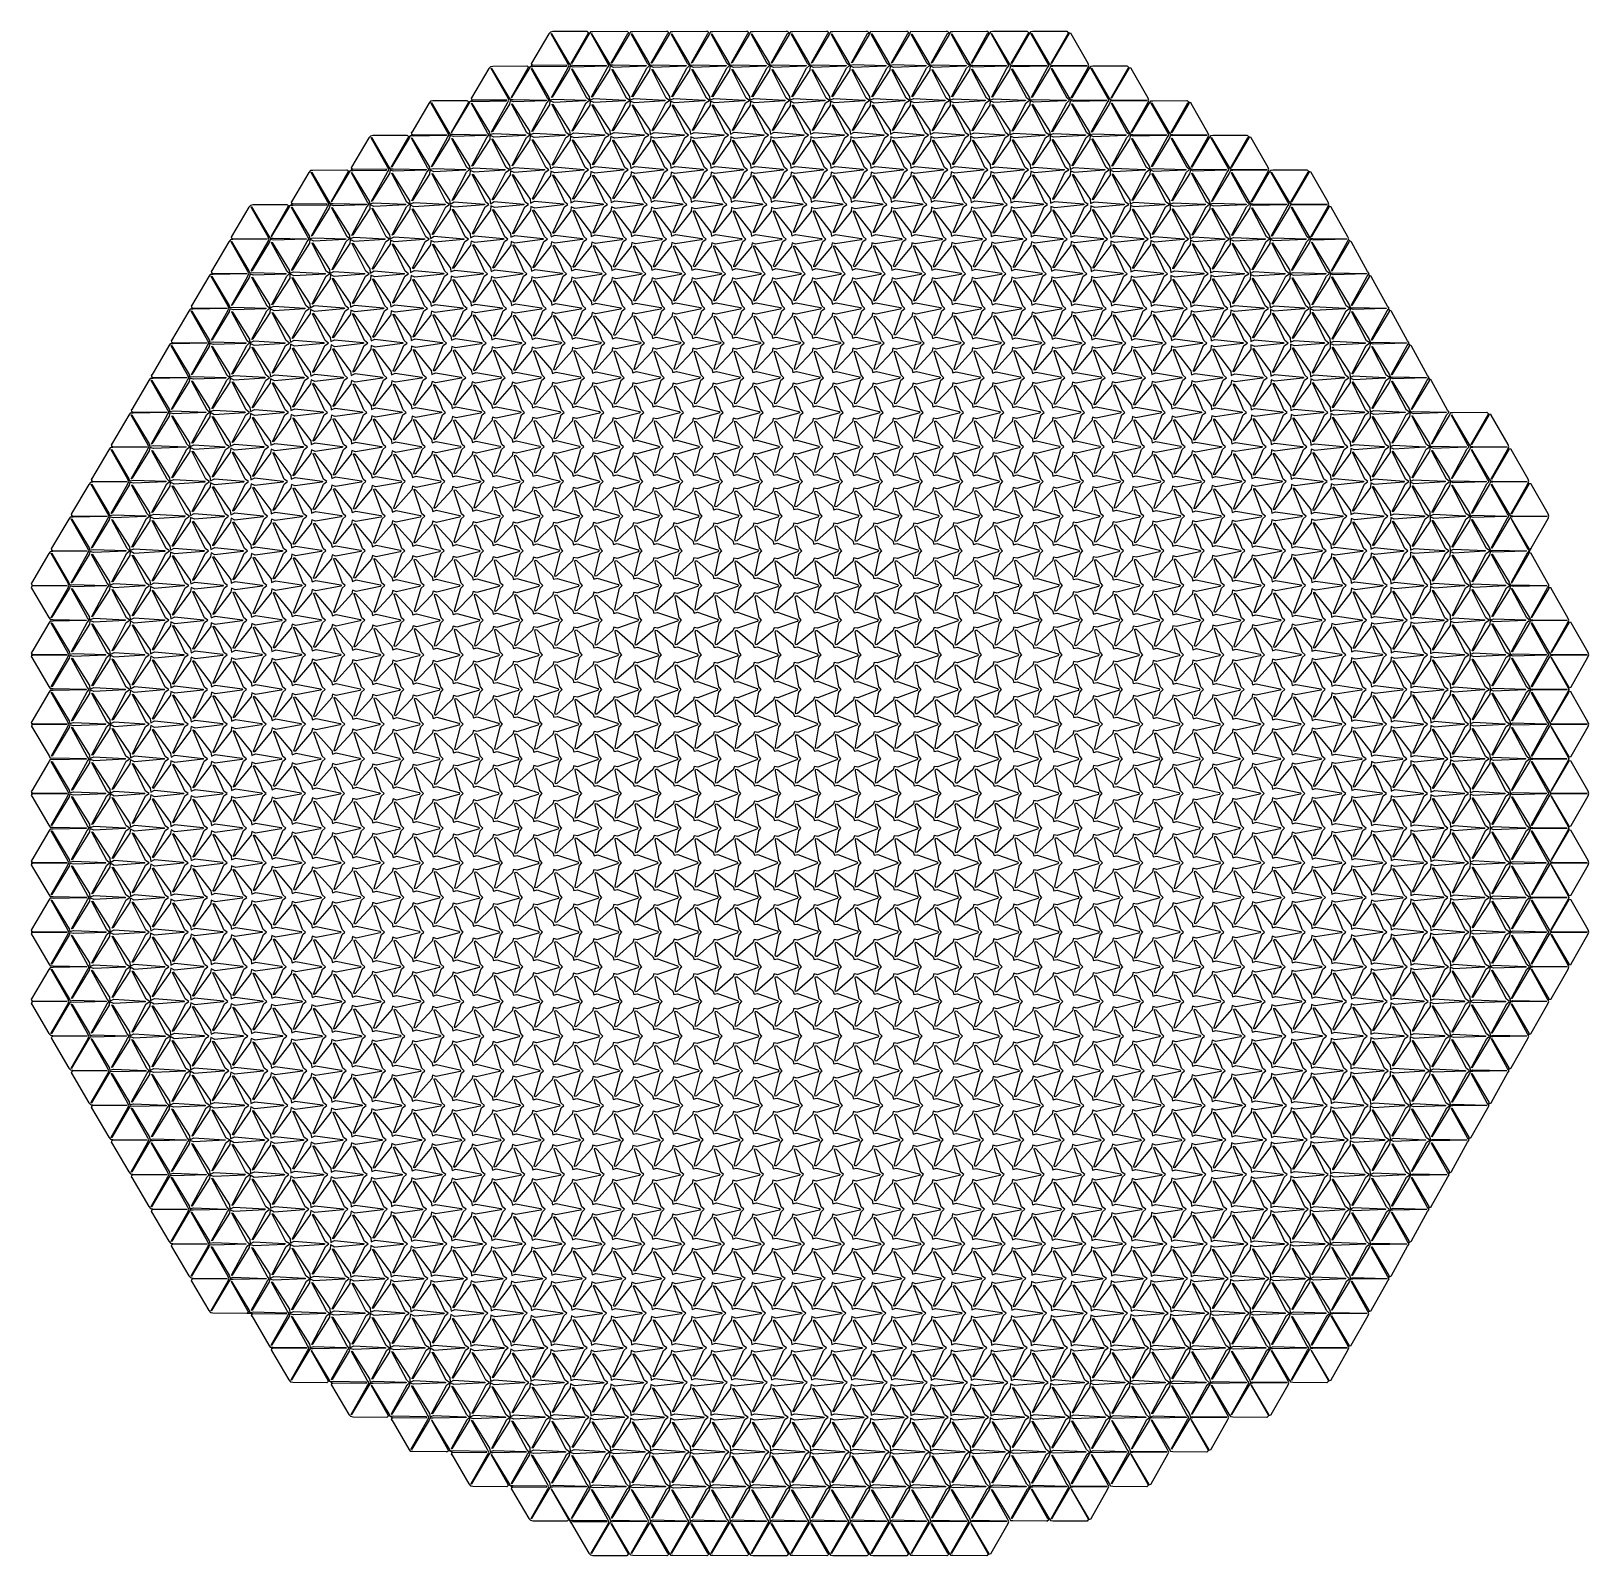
# Model space of a CAD drawing. Extents: x 0 to 195, y 0 to 191.
import ezdxf

# ---------------------------------------------------------------- set-up
doc = ezdxf.new("R2010")
doc.units = 0
doc.layers.add('DEFAULT', color=18, linetype='CONTINUOUS')

msp = doc.modelspace()

# ---------------------------------------------------------------- linework, layer by layer
at = {"layer": 'DEFAULT'}
for points in [[(187.68, 125.89), (187.68, 125.94), (189.79, 129.64), (189.88, 129.93), (189.79, 130.22), (187.67, 133.93), (187.67, 133.98), (187.37, 134.02), (187.37, 133.93), (185.22, 130.24), (185.18, 130.22), (185.18, 130.29), (187.27, 133.97), (187.38, 134.27), (187.3, 134.55), (185.17, 138.26), (185.17, 138.31), (184.87, 138.35), (184.87, 138.26), (182.72, 134.56), (182.68, 134.55), (182.68, 134.61), (184.77, 138.3), (184.88, 138.6), (184.79, 138.88), (182.68, 142.58), (182.68, 142.64), (182.38, 142.69), (182.38, 142.69), (182.17, 142.92), (182.13, 142.89), (177.88, 142.86), (177.6, 142.84), (177.41, 142.52), (175.27, 138.97), (175.23, 138.97), (175.24, 139.06), (177.15, 142.63), (177.44, 142.95), (177.21, 143.21), (175.21, 146.84), (175.22, 146.9), (174.92, 147.09), (174.91, 146.84), (172.77, 143.3), (172.72, 143.29), (172.73, 143.37), (174.67, 146.96), (174.93, 147.28), (174.73, 147.54), (172.7, 151.19), (172.71, 151.25), (172.41, 151.4), (172.41, 151.19), (170.26, 147.62), (170.22, 147.61), (170.23, 147.7), (172.17, 151.29), (172.43, 151.61), (172.22, 151.87), (170.21, 155.51), (170.21, 155.57), (169.91, 155.74), (169.91, 155.52), (167.76, 151.95), (167.72, 151.94), (167.73, 152.03), (169.67, 155.62), (169.93, 155.93), (169.71, 156.2), (167.71, 159.83), (167.71, 159.89), (167.42, 160.07), (167.41, 159.84), (165.27, 156.29), (165.22, 156.27), (165.23, 156.35), (167.18, 159.95), (167.42, 160.26), (167.23, 160.53), (165.2, 164.18), (165.21, 164.24), (164.91, 164.39), (164.9, 164.18), (162.76, 160.61), (162.71, 160.58), (162.71, 160.65), (164.71, 164.28), (164.9, 164.6), (164.77, 164.86), (162.68, 168.55), (162.68, 168.6), (162.39, 168.68), (162.38, 168.55), (160.23, 164.9), (160.19, 164.87), (160.19, 164.93), (162.26, 168.61), (162.38, 168.91), (162.29, 169.19), (160.18, 172.89), (160.18, 172.95), (159.88, 173), (159.88, 173.01), (159.67, 173.23), (159.63, 173.2), (155.38, 173.17), (155.08, 173.13), (154.89, 172.87), (152.74, 169.24), (152.69, 169.21), (152.69, 169.27), (154.75, 172.94), (154.89, 173.25), (154.79, 173.52), (152.68, 177.22), (152.68, 177.28), (152.38, 177.34), (152.38, 177.33), (152.17, 177.56), (152.12, 177.53), (147.88, 177.5), (147.58, 177.46), (147.39, 177.19), (145.24, 173.57), (145.2, 173.55), (145.2, 173.62), (147.24, 177.27), (147.4, 177.57), (147.26, 177.85), (145.19, 181.53), (145.19, 181.59), (144.89, 181.68), (144.89, 181.68), (144.66, 181.89), (144.61, 181.86), (140.39, 181.82), (140.08, 181.79), (139.89, 181.52), (137.74, 177.91), (137.69, 177.88), (137.69, 177.93), (139.75, 181.6), (139.89, 181.9), (139.78, 182.18), (137.68, 185.87), (137.68, 185.93), (137.38, 185.99), (137.38, 186), (137.18, 186.22), (137.13, 186.19), (132.87, 186.17), (132.59, 186.12), (132.39, 185.86), (130.24, 182.23), (130.19, 182.2), (130.19, 182.26), (132.26, 185.93), (132.39, 186.23), (132.28, 186.51), (130.18, 190.21), (130.18, 190.26), (129.88, 190.33), (129.88, 190.32), (129.68, 190.55), (129.64, 190.53), (125.37, 190.5), (125.09, 190.45), (124.89, 190.19), (122.74, 186.55), (122.68, 186.52), (122.68, 186.57), (124.78, 190.27), (124.88, 190.33), (124.68, 190.55), (124.63, 190.52), (120.38, 190.49), (120.09, 190.46), (119.9, 190.17), (117.75, 186.57), (117.7, 186.55), (117.7, 186.61), (119.73, 190.26), (119.9, 190.37), (119.63, 190.55), (119.58, 190.52), (115.4, 190.46), (115.08, 190.48), (114.92, 190.13), (112.78, 186.62), (112.71, 186.57), (112.7, 186.62), (114.73, 190.26), (114.91, 190.37), (114.62, 190.55), (114.57, 190.52), (110.4, 190.45), (110.08, 190.49), (109.93, 190.11), (107.79, 186.64), (107.72, 186.57), (107.7, 186.6), (109.74, 190.26), (109.9, 190.36), (109.64, 190.55), (109.59, 190.52), (105.4, 190.46), (105.09, 190.49), (104.93, 190.12), (102.79, 186.63), (102.72, 186.58), (102.7, 186.61), (104.73, 190.26), (104.91, 190.37), (104.63, 190.55), (104.58, 190.52), (100.4, 190.45), (100.08, 190.48), (99.92, 190.13), (97.78, 186.62), (97.71, 186.57), (97.7, 186.6), (99.74, 190.26), (99.9, 190.36), (99.64, 190.55), (99.59, 190.52), (95.4, 190.46), (95.08, 190.47), (94.92, 190.14), (92.77, 186.61), (92.71, 186.57), (92.71, 186.62), (94.72, 190.26), (94.91, 190.38), (94.62, 190.55), (94.57, 190.52), (90.41, 190.45), (90.07, 190.48), (89.92, 190.13), (87.78, 186.62), (87.71, 186.57), (87.7, 186.61), (89.74, 190.26), (89.9, 190.36), (89.63, 190.55), (89.58, 190.52), (85.4, 190.46), (85.08, 190.48), (84.92, 190.13), (82.78, 186.62), (82.71, 186.57), (82.7, 186.61), (84.74, 190.26), (84.9, 190.37), (84.63, 190.55), (84.58, 190.52), (80.4, 190.46), (80.07, 190.47), (79.91, 190.14), (77.77, 186.6), (77.71, 186.56), (77.69, 186.6), (79.75, 190.26), (79.9, 190.35), (79.64, 190.55), (79.6, 190.52), (75.39, 190.47), (75.08, 190.47), (74.91, 190.15), (72.77, 186.6), (72.7, 186.55), (72.69, 186.58), (74.77, 190.27), (74.89, 190.34), (74.66, 190.55), (74.62, 190.52), (70.38, 190.48), (70.08, 190.46), (69.9, 190.17), (67.75, 186.57), (67.69, 186.53), (67.68, 186.57), (69.78, 190.27), (69.88, 190.32), (69.68, 190.55), (69.63, 190.52), (65.38, 190.49), (65.08, 190.44), (64.89, 190.2), (62.73, 186.55), (62.69, 186.52), (62.76, 186.22)], [(129.88, 190.33), (129.88, 190.21), (127.73, 186.54), (127.68, 186.51), (127.68, 186.56), (129.79, 190.27), (129.88, 190.32)], [(62.39, 186), (62.16, 186.22), (62.12, 186.19), (57.88, 186.15), (57.57, 186.11), (57.38, 185.88), (55.23, 182.21), (55.18, 182.18), (55.28, 181.89)], [(137.38, 186), (137.38, 185.88), (135.23, 182.21), (135.18, 182.18), (135.18, 182.23), (137.28, 185.94), (137.38, 185.99)], [(54.88, 181.66), (54.68, 181.89), (54.63, 181.86), (50.37, 181.84), (50.08, 181.79), (49.89, 181.53), (47.74, 177.9), (47.69, 177.87), (47.76, 177.56), (47.38, 177.33), (47.18, 177.56), (47.14, 177.53), (42.87, 177.51), (42.58, 177.45), (42.38, 177.21), (40.23, 173.56), (40.18, 173.53), (40.26, 173.23)], [(144.89, 181.68), (144.89, 181.53), (142.74, 177.9), (142.69, 177.87), (142.69, 177.93), (144.76, 181.6), (144.89, 181.68)], [(47.76, 177.56), (47.88, 177.63), (52.11, 177.59), (52.14, 177.56), (52.06, 177.53), (47.91, 177.45), (47.56, 177.48), (47.41, 177.16), (45.27, 173.61), (45.19, 173.55), (45.18, 173.57), (47.29, 177.28), (47.38, 177.33)], [(152.38, 177.33), (152.38, 177.23), (150.22, 173.54), (150.18, 173.52), (150.18, 173.58), (152.27, 177.28), (152.38, 177.34)], [(39.89, 173.02), (39.66, 173.23), (39.61, 173.2), (35.38, 173.16), (35.07, 173.12), (34.88, 172.88), (32.73, 169.22), (32.68, 169.2), (32.77, 168.9)], [(159.88, 173), (159.88, 172.9), (157.72, 169.21), (157.68, 169.19), (157.68, 169.25), (159.78, 172.95), (159.88, 173.01)], [(32.38, 168.68), (32.17, 168.9), (32.12, 168.87), (27.88, 168.84), (27.57, 168.78), (27.37, 168.57), (25.22, 164.88), (25.17, 164.85), (25.29, 164.57), (25.37, 164.62), (29.64, 164.6), (29.68, 164.57), (29.62, 164.54), (25.38, 164.51), (25.08, 164.46), (24.88, 164.22), (22.73, 160.56), (22.68, 160.54), (22.77, 160.24), (22.88, 160.3), (27.12, 160.27), (27.15, 160.24), (27.09, 160.21), (22.9, 160.15), (22.56, 160.13), (22.38, 159.89), (20.23, 156.23), (20.18, 156.21), (20.27, 155.91), (20.38, 155.97), (24.62, 155.94), (24.65, 155.91), (24.59, 155.88), (20.4, 155.82), (20.06, 155.8), (19.88, 155.56), (17.73, 151.91), (17.68, 151.88), (17.77, 151.58), (17.88, 151.65), (22.12, 151.61), (22.15, 151.58), (22.08, 151.55), (17.9, 151.48), (17.56, 151.47), (17.39, 151.23), (15.24, 147.58), (15.19, 147.55), (15.26, 147.25), (15.38, 147.32), (19.61, 147.28), (19.64, 147.25), (19.57, 147.22), (15.4, 147.15), (15.06, 147.15), (14.89, 146.89), (12.74, 143.26), (12.69, 143.23), (12.75, 142.92), (12.89, 142.99), (17.11, 142.95), (17.14, 142.92), (17.07, 142.89), (12.91, 142.82), (12.55, 142.81), (12.38, 142.57), (10.23, 138.92), (10.18, 138.89), (10.27, 138.59), (10.38, 138.66), (14.62, 138.62), (14.66, 138.59), (14.6, 138.56), (10.39, 138.51), (10.06, 138.48), (9.88, 138.24), (7.73, 134.58), (7.68, 134.56), (7.77, 134.26), (7.88, 134.32), (12.12, 134.29), (12.16, 134.26), (12.1, 134.23), (7.89, 134.18), (7.57, 134.15), (7.39, 133.91), (5.23, 130.26), (5.19, 130.23), (5.26, 129.93), (5.38, 130), (9.62, 129.96), (9.65, 129.93), (9.58, 129.9), (5.4, 129.83), (5.06, 129.82), (4.89, 129.58), (2.73, 125.93), (2.69, 125.9), (2.76, 125.6), (2.88, 125.67), (7.12, 125.63), (7.16, 125.6), (7.11, 125.57), (2.88, 125.53), (2.56, 125.48), (2.37, 125.28), (0.21, 121.57), (0.17, 121.54), (0.3, 121.27), (0.28, 121.27), (0.18, 120.98), (0.22, 120.96), (2.38, 117.28), (2.54, 117.06), (2.91, 117.05), (7.06, 116.97), (7.1, 116.94), (7.04, 116.91), (2.92, 116.81), (2.54, 116.83), (2.39, 116.58), (0.24, 112.94), (0.19, 112.92), (0.26, 112.61), (0.26, 112.61), (0.19, 112.31), (0.24, 112.28), (2.39, 108.64), (2.53, 108.39), (2.93, 108.42), (7.03, 108.31), (7.09, 108.28), (7.03, 108.25), (2.92, 108.15), (2.53, 108.17), (2.39, 107.92), (0.24, 104.28), (0.19, 104.26), (0.24, 103.95), (0.26, 103.95), (0.2, 103.63), (0.25, 103.6), (2.4, 99.99), (2.54, 99.72), (2.92, 99.75), (7.04, 99.65), (7.09, 99.62), (7.04, 99.59), (2.92, 99.49), (2.54, 99.52), (2.39, 99.25), (0.24, 95.63), (0.19, 95.6), (0.25, 95.29), (0.26, 95.29), (0.19, 94.98), (0.24, 94.96), (2.39, 91.32), (2.54, 91.07), (2.92, 91.08), (7.05, 90.99), (7.1, 90.96), (7.04, 90.93), (2.92, 90.83), (2.54, 90.85), (2.39, 90.6), (0.24, 86.96), (0.19, 86.93), (0.26, 86.63), (0.26, 86.63), (0.19, 86.33), (0.23, 86.3), (2.39, 82.65), (2.54, 82.41), (2.91, 82.41), (7.06, 82.33), (7.11, 82.3), (7.05, 82.27), (2.92, 82.18), (2.54, 82.19), (2.39, 81.95), (0.23, 78.3), (0.19, 78.27), (0.26, 77.97), (0.26, 77.97), (0.19, 77.67), (0.24, 77.64), (2.39, 73.99), (2.55, 73.75), (2.91, 73.75), (7.06, 73.67), (7.12, 73.64), (7.08, 73.61), (2.9, 73.54), (2.55, 73.52), (2.38, 73.3), (0.22, 69.62), (0.18, 69.6), (0.28, 69.31), (0.28, 69.31), (0.18, 69.02), (0.22, 69), (2.38, 65.31), (2.57, 65.1), (2.88, 65.04), (7.12, 65.01), (7.18, 64.98), (7.14, 64.95), (2.87, 64.93), (2.79, 64.98), (2.67, 64.7), (2.72, 64.67), (4.87, 60.98), (5.07, 60.77), (5.38, 60.71), (9.62, 60.68), (9.67, 60.65), (9.64, 60.62), (5.37, 60.6), (5.28, 60.65), (5.18, 60.36), (5.22, 60.34), (7.38, 56.65), (7.57, 56.44), (7.88, 56.38), (12.12, 56.35), (12.17, 56.32), (12.12, 56.29), (7.88, 56.25), (7.77, 56.32), (7.68, 56.02), (7.73, 55.99), (9.88, 52.34), (10.07, 52.1), (10.38, 52.06), (14.61, 52.02), (14.66, 51.99), (14.62, 51.96), (10.38, 51.92), (10.27, 51.99), (10.18, 51.69), (10.23, 51.66), (12.38, 48.01), (12.57, 47.77), (12.89, 47.74), (17.1, 47.69), (17.15, 47.66), (17.11, 47.63), (12.89, 47.59), (12.76, 47.66), (12.69, 47.35), (12.74, 47.32), (14.89, 43.69), (15.08, 43.43), (15.38, 43.39), (19.62, 43.36), (19.67, 43.33), (19.63, 43.3), (15.38, 43.27), (15.27, 43.33), (15.18, 43.03), (15.23, 43.01), (17.38, 39.34), (17.57, 39.11), (17.88, 39.07), (22.12, 39.03), (22.17, 39), (22.14, 38.97), (17.87, 38.95), (17.79, 39), (17.68, 38.72), (17.72, 38.69), (19.87, 35), (20.07, 34.79), (20.38, 34.73), (24.62, 34.7), (24.68, 34.67), (24.64, 34.64), (20.37, 34.62), (20.28, 34.67), (20.18, 34.38), (20.22, 34.36), (22.38, 30.67), (22.57, 30.45), (22.88, 30.4), (27.12, 30.37), (27.16, 30.34)], [(182.38, 142.69), (182.38, 142.58), (180.22, 138.9), (180.18, 138.88), (180.18, 138.94), (182.28, 142.63), (182.38, 142.69)], [(192.38, 108.5), (192.68, 108.58), (192.68, 108.63), (194.77, 112.32), (194.88, 112.61), (194.78, 112.9), (192.68, 116.6), (192.68, 116.65), (192.38, 116.71), (192.38, 116.6), (190.23, 112.93), (190.18, 112.91), (190.19, 112.97), (192.26, 116.65), (192.39, 116.95), (192.27, 117.23), (190.18, 120.92), (190.18, 120.97), (189.89, 121.05), (189.88, 120.92), (187.73, 117.27), (187.7, 117.26), (187.71, 117.35), (189.72, 120.98), (189.91, 121.28), (189.74, 121.56), (187.7, 125.21), (187.7, 125.27), (187.4, 125.41), (187.68, 125.89), (187.38, 125.83), (187.38, 125.94), (185.22, 129.62), (185.19, 129.62), (185.2, 129.54), (187.23, 125.89), (187.42, 125.63), (187.17, 125.31), (185.23, 121.72), (185.22, 121.62), (185.25, 121.63), (187.4, 125.22), (187.4, 125.41)], [(0.3, 121.27), (0.36, 121.31), (4.65, 121.3), (4.69, 121.27), (4.64, 121.24), (0.37, 121.22), (0.28, 121.27)], [(0.26, 112.61), (0.39, 112.68), (4.61, 112.64), (4.66, 112.61), (4.61, 112.58), (0.38, 112.54), (0.26, 112.61)], [(192.37, 99.86), (192.67, 99.9), (192.67, 99.95), (194.79, 103.66), (194.88, 103.94), (194.77, 104.24), (192.68, 107.93), (192.68, 107.98), (192.38, 108.06)], [(0.26, 103.95), (0.39, 104.02), (4.61, 103.98), (4.65, 103.95), (4.59, 103.92), (0.39, 103.86), (0.24, 103.95)], [(192.38, 91.18), (192.68, 91.25), (192.68, 91.31), (194.78, 95), (194.88, 95.29), (194.78, 95.58), (192.68, 99.27), (192.68, 99.33), (192.38, 99.39), (192.37, 99.86), (192.37, 99.95), (190.22, 103.64), (190.18, 103.65), (190.19, 103.58), (192.26, 99.91), (192.39, 99.62), (192.25, 99.33), (190.19, 95.66), (190.19, 95.59), (190.23, 95.61), (192.38, 99.28), (192.38, 99.39)], [(0.25, 95.29), (0.39, 95.37), (4.6, 95.32), (4.66, 95.29), (4.61, 95.26), (0.38, 95.22), (0.26, 95.29)], [(192.38, 82.54), (192.68, 82.58), (192.67, 82.63), (194.79, 86.34), (194.88, 86.62), (194.78, 86.92), (192.68, 90.61), (192.68, 90.66), (192.38, 90.73)], [(0.26, 86.63), (0.38, 86.7), (4.61, 86.66), (4.66, 86.63), (4.62, 86.6), (0.38, 86.56), (0.26, 86.63)], [(60.27, 8.69), (60.18, 8.39), (60.23, 8.36), (62.38, 4.71), (62.58, 4.47), (62.88, 4.41), (67.13, 4.38), (67.17, 4.36), (67.38, 4.58), (67.66, 4.1), (67.71, 4.07), (69.86, 0.34), (70.07, 0.16), (70.37, 0.08), (74.64, 0.05), (74.68, 0.03), (74.88, 0.26), (74.79, 0.31), (72.68, 4.02), (72.68, 4.06), (72.73, 4.03), (74.88, 0.38), (75.08, 0.14), (75.38, 0.09), (79.62, 0.05), (79.67, 0.03), (79.89, 0.25), (79.77, 0.31), (77.68, 4), (77.69, 4.05), (77.74, 4.02), (79.89, 0.39), (80.08, 0.13), (80.38, 0.09), (84.62, 0.05), (84.67, 0.03), (84.89, 0.25), (84.77, 0.31), (82.68, 4), (82.69, 4.05), (82.74, 4.02), (84.89, 0.39), (85.08, 0.13), (85.38, 0.09), (89.62, 0.05), (89.67, 0.03), (89.88, 0.25), (89.78, 0.31), (87.68, 4.01), (87.69, 4.05), (87.75, 4.01), (89.9, 0.4), (90.09, 0.12), (90.37, 0.07), (94.64, 0.05), (94.69, 0.03), (94.87, 0.26), (94.79, 0.31), (92.67, 4.02), (92.68, 4.06), (92.74, 4.02), (94.89, 0.39), (95.08, 0.13), (95.38, 0.09), (99.62, 0.05), (99.67, 0.03), (99.88, 0.25), (99.77, 0.31), (97.68, 4), (97.69, 4.05), (97.74, 4.02), (99.89, 0.39), (100.08, 0.13), (100.38, 0.08), (104.63, 0.05), (104.68, 0.03), (104.88, 0.25), (104.78, 0.31), (102.68, 4.01), (102.68, 4.06), (102.74, 4.02), (104.89, 0.39), (105.09, 0.13), (105.37, 0.07), (109.65, 0.05), (109.69, 0.03), (109.87, 0.27), (109.8, 0.31), (107.67, 4.03), (107.68, 4.06), (107.75, 4.01), (109.9, 0.4), (110.08, 0.12), (110.38, 0.09), (114.62, 0.05), (114.67, 0.03), (114.88, 0.25), (114.77, 0.31), (112.68, 4.01), (112.69, 4.05), (112.74, 4.02), (114.89, 0.39), (115.08, 0.13), (115.38, 0.09), (119.62, 0.05), (119.67, 0.03), (119.88, 0.26), (119.89, 0.25), (120.18, 0.31), (120.18, 0.37), (122.29, 4.07), (122.4, 4.32), (122.2, 4.65), (120.22, 8.27), (120.22, 8.33), (120.28, 8.29), (122.42, 4.78), (122.58, 4.43), (122.9, 4.45), (127.08, 4.39), (127.13, 4.36), (127.4, 4.55), (127.24, 4.64), (125.2, 8.3), (125.2, 8.36), (125.25, 8.34), (127.4, 4.73), (127.6, 4.46), (127.86, 4.39), (132.16, 4.38), (132.21, 4.36), (132.36, 4.61), (132.39, 4.58), (132.68, 4.66), (132.68, 4.71), (134.77, 8.4), (134.9, 8.67), (134.74, 8.97), (132.7, 12.63), (132.71, 12.68), (132.76, 12.65), (134.91, 9.08), (135.09, 8.77), (135.38, 8.75), (139.62, 8.71), (139.67, 8.69), (139.89, 8.91), (139.88, 8.91), (140.18, 8.98), (140.18, 9.04), (142.27, 12.73), (142.4, 12.99), (142.22, 13.3), (140.21, 16.95), (140.21, 17.01), (140.26, 16.98), (142.41, 13.41), (142.59, 13.1), (142.88, 13.08), (147.12, 13.04), (147.17, 13.02), (147.38, 13.24), (147.68, 13.31), (147.68, 13.37), (149.77, 17.06), (149.9, 17.33), (149.73, 17.63), (147.7, 21.29), (147.7, 21.35), (147.75, 21.32), (149.9, 17.73), (150.09, 17.44), (150.38, 17.41), (154.62, 17.37), (154.67, 17.35), (154.88, 17.57), (154.88, 17.57), (155.18, 17.64), (155.18, 17.7), (157.28, 21.39), (157.39, 21.66), (157.24, 21.96), (155.2, 25.62), (155.2, 25.68), (155.26, 25.64), (157.4, 22.07), (157.59, 21.77), (157.87, 21.73), (162.14, 21.7), (162.18, 21.68), (162.38, 21.9), (162.38, 21.91), (162.68, 21.98), (162.68, 22.03), (164.77, 25.72), (164.89, 26), (164.75, 26.29), (162.69, 29.97), (162.69, 30.03), (162.73, 30.02), (164.88, 26.35), (164.88, 26.23), (165.18, 26.3), (165.18, 26.35), (167.28, 30.05), (167.4, 30.31), (167.22, 30.63), (165.21, 34.26), (165.2, 34.34), (165.24, 34.33), (167.39, 30.7), (167.39, 30.55), (167.69, 30.65), (167.69, 30.7), (169.76, 34.38), (169.91, 34.64), (169.7, 34.96), (167.72, 38.57), (167.71, 38.65), (167.75, 38.64), (169.9, 35.05), (169.9, 34.85), (170.2, 35), (170.2, 35.06), (172.23, 38.71), (172.41, 38.99), (172.22, 39.29), (170.21, 42.93), (170.21, 42.99), (170.26, 42.96), (172.4, 39.39), (172.41, 39.18), (172.71, 39.33), (172.7, 39.39), (174.73, 43.04), (174.92, 43.31), (174.69, 43.62), (172.72, 47.23), (172.71, 47.32), (172.75, 47.31), (174.89, 43.7), (174.9, 43.53), (175.2, 43.64), (175.19, 43.7), (177.25, 47.37), (177.41, 47.64), (177.2, 47.95), (175.22, 51.57), (175.21, 51.64), (175.26, 51.62), (177.41, 48.05), (177.41, 47.83), (177.71, 48), (177.71, 48.06), (179.72, 51.7), (179.92, 51.98), (179.7, 52.28), (177.72, 55.9), (177.71, 55.98), (177.74, 55.97), (179.89, 52.36), (179.9, 52.19), (180.19, 52.3), (180.19, 52.36), (182.25, 56.03), (182.41, 56.29), (182.19, 56.61), (180.22, 60.22), (180.21, 60.3), (180.25, 60.29), (182.4, 56.7), (182.4, 56.5), (182.7, 56.65), (182.7, 56.71), (184.73, 60.36), (184.91, 60.64), (184.73, 60.94), (182.71, 64.58), (182.7, 64.66), (182.74, 64.64), (184.89, 61.01), (184.89, 60.86), (185.19, 60.96), (185.19, 61.01), (187.26, 64.69), (187.4, 64.96), (187.22, 65.27), (185.21, 68.91), (185.2, 68.99), (185.24, 68.97), (187.39, 65.34), (187.39, 65.19), (187.69, 65.28), (187.69, 65.34), (189.76, 69.02), (189.9, 69.29), (189.73, 69.6), (187.7, 73.25), (187.69, 73.33), (187.73, 73.32), (189.88, 69.65), (189.88, 69.54), (190.18, 69.6), (190.18, 69.65), (192.28, 73.35), (192.38, 73.63), (192.27, 73.93), (190.18, 77.61), (190.18, 77.67), (190.23, 77.65), (192.38, 73.99), (192.38, 73.86), (192.68, 73.94), (192.68, 73.99), (194.77, 77.68), (194.88, 77.98), (194.8, 78.25), (192.67, 81.97), (192.67, 82.02), (192.37, 82.06)], [(0.26, 77.97), (0.38, 78.04), (4.62, 78), (4.66, 77.97), (4.61, 77.94), (0.38, 77.9), (0.26, 77.97)], [(0.28, 69.31), (0.37, 69.36), (4.63, 69.34), (4.68, 69.31), (4.64, 69.28), (0.37, 69.26), (0.28, 69.31)], [(27.76, 30.34), (27.89, 30.26), (32.11, 30.31), (32.12, 30.34), (32.04, 30.37), (27.92, 30.47), (27.55, 30.41), (27.42, 30.76), (25.28, 34.28), (25.2, 34.34), (25.19, 34.31), (27.27, 30.62), (27.39, 30.55), (27.16, 30.34), (27.76, 30.34), (27.69, 30.03), (27.74, 30), (29.89, 26.37), (30.05, 26.11), (30.41, 26.12), (34.56, 26.04), (34.64, 26.01), (34.62, 25.98), (30.38, 25.94), (30.26, 26.01), (30.19, 25.71), (30.23, 25.68), (32.39, 22.03), (32.58, 21.79), (32.88, 21.74), (37.12, 21.7), (37.17, 21.68), (37.38, 21.9)], [(162.38, 21.9), (162.38, 22.03), (160.23, 25.68), (160.18, 25.71), (160.18, 25.67), (162.29, 21.96), (162.38, 21.91)], [(37.76, 21.68), (37.69, 21.38), (37.73, 21.35), (39.89, 17.7), (40.08, 17.46), (40.38, 17.41), (44.62, 17.37), (44.67, 17.35), (44.88, 17.57)], [(45.26, 17.35), (45.38, 17.28), (49.61, 17.32), (49.63, 17.35), (49.56, 17.38), (45.41, 17.46), (45.06, 17.42), (44.92, 17.77), (42.78, 21.28), (42.7, 21.35), (42.68, 21.33), (44.77, 17.63), (44.88, 17.57), (45.26, 17.35), (45.19, 17.04), (45.24, 17.01), (47.39, 13.37), (47.56, 13.12), (47.89, 13.1), (52.09, 13.05), (52.14, 13.02), (52.4, 13.21), (52.76, 13.02), (52.88, 12.95), (57.11, 12.99), (57.13, 13.02), (57.06, 13.05), (52.91, 13.13), (52.57, 13.09), (52.42, 13.44), (50.28, 16.95), (50.21, 17), (50.2, 16.97), (52.25, 13.3), (52.4, 13.21)], [(154.88, 17.57), (154.88, 17.69), (152.73, 21.36), (152.68, 21.38), (152.68, 21.33), (154.78, 17.63), (154.88, 17.57)], [(52.76, 13.02), (52.69, 12.71), (52.74, 12.68), (54.89, 9.04), (55.08, 8.79), (55.38, 8.75), (59.62, 8.71), (59.67, 8.69), (59.89, 8.91)], [(139.88, 8.91), (139.88, 9.04), (137.73, 12.69), (137.68, 12.72), (137.68, 12.66), (139.77, 8.97), (139.89, 8.91)], [(67.66, 4.1), (67.81, 4.36), (67.86, 4.33), (72.17, 4.33), (72.17, 4.36), (72.07, 4.39), (67.91, 4.46), (67.56, 4.45), (67.4, 4.75), (65.26, 8.32), (65.19, 8.37), (65.18, 8.34), (67.28, 4.64), (67.38, 4.58)], [(132.39, 4.58), (132.38, 4.71), (130.23, 8.36), (130.17, 8.4), (130.16, 8.37), (132.31, 4.64), (132.36, 4.61)], [(119.88, 0.26), (119.88, 0.37), (117.72, 4.04), (117.68, 4.06), (117.68, 4), (119.77, 0.31), (119.89, 0.25)]]:
    msp.add_lwpolyline(points, dxfattribs=at)
for points in [[(67.56, 186.34), (67.9, 186.31), (72.09, 186.25), (72.1, 186.22), (72.01, 186.19), (67.94, 186.07), (67.55, 186.17), (67.44, 185.76), (65.3, 182.32), (65.22, 182.25), (65.2, 182.28), (67.24, 185.93), (67.39, 186.24), (67.27, 186.51), (65.18, 190.2), (65.18, 190.26), (65.23, 190.23), (67.38, 186.57)], [(72.54, 186.33), (72.91, 186.34), (77.05, 186.25), (77.06, 186.22), (76.96, 186.18), (72.96, 186.03), (72.55, 186.21), (72.48, 185.7), (70.35, 182.39), (70.26, 182.32), (70.23, 182.35), (72.17, 185.93), (72.42, 186.26), (72.24, 186.51), (70.2, 190.17), (70.19, 190.24), (70.23, 190.22), (72.39, 186.58)], [(77.55, 186.32), (77.91, 186.34), (82.05, 186.25), (82.06, 186.22), (81.95, 186.18), (77.97, 186.02), (77.54, 186.22), (77.48, 185.68), (75.36, 182.4), (75.27, 182.34), (75.26, 182.39), (77.12, 185.93), (77.45, 186.27), (77.21, 186.51), (75.21, 190.14), (75.21, 190.22), (75.25, 190.21), (77.39, 186.59)], [(82.54, 186.32), (82.92, 186.35), (87.04, 186.26), (87.05, 186.22), (86.96, 186.18), (82.96, 186.02), (82.55, 186.22), (82.48, 185.69), (80.35, 182.4), (80.27, 182.34), (80.26, 182.4), (82.11, 185.93), (82.45, 186.27), (82.21, 186.51), (80.21, 190.14), (80.21, 190.21), (80.25, 190.19), (82.4, 186.61)], [(87.54, 186.32), (87.93, 186.36), (92.03, 186.26), (92.05, 186.22), (91.95, 186.18), (87.97, 186.02), (87.54, 186.22), (87.48, 185.69), (85.36, 182.4), (85.27, 182.34), (85.26, 182.39), (87.12, 185.93), (87.45, 186.26), (87.19, 186.51), (85.22, 190.12), (85.21, 190.2), (85.25, 190.19), (87.4, 186.6)], [(92.55, 186.31), (92.92, 186.35), (97.05, 186.25), (97.05, 186.22), (96.94, 186.18), (92.97, 186.01), (92.54, 186.22), (92.48, 185.68), (90.36, 182.4), (90.27, 182.35), (90.26, 182.4), (92.11, 185.93), (92.45, 186.26), (92.19, 186.51), (90.22, 190.12), (90.22, 190.2), (90.26, 190.18), (92.41, 186.61)], [(97.54, 186.32), (97.92, 186.35), (102.04, 186.26), (102.04, 186.22), (101.94, 186.18), (97.97, 186.01), (97.54, 186.22), (97.49, 185.68), (95.36, 182.41), (95.28, 182.35), (95.26, 182.4), (97.1, 185.93), (97.45, 186.27), (97.2, 186.51), (95.22, 190.13), (95.21, 190.21), (95.25, 190.2), (97.4, 186.6)], [(102.53, 186.31), (102.93, 186.37), (107.02, 186.26), (107.04, 186.22), (106.94, 186.18), (102.97, 186.02), (102.54, 186.22), (102.49, 185.68), (100.36, 182.41), (100.28, 182.35), (100.27, 182.41), (102.1, 185.93), (102.46, 186.27), (102.19, 186.51), (100.22, 190.12), (100.21, 190.2), (100.25, 190.19), (102.4, 186.61)], [(107.53, 186.32), (107.93, 186.37), (112.01, 186.26), (112.04, 186.22), (111.94, 186.18), (107.97, 186.01), (107.55, 186.21), (107.49, 185.67), (105.37, 182.42), (105.28, 182.36), (105.26, 182.4), (107.11, 185.93), (107.46, 186.26), (107.18, 186.51), (105.23, 190.11), (105.21, 190.2), (105.25, 190.2), (107.4, 186.6)], [(112.54, 186.31), (112.92, 186.36), (117.03, 186.26), (117.04, 186.22), (116.93, 186.18), (112.97, 186.01), (112.54, 186.22), (112.49, 185.68), (110.36, 182.41), (110.28, 182.35), (110.26, 182.41), (112.1, 185.93), (112.46, 186.26), (112.17, 186.51), (110.23, 190.1), (110.22, 190.19), (110.26, 190.19), (112.4, 186.61)], [(117.57, 186.31), (117.9, 186.31), (122.09, 186.25), (122.1, 186.22), (122, 186.19), (117.94, 186.06), (117.56, 186.2), (117.47, 185.71), (115.34, 182.37), (115.27, 182.34), (115.27, 182.41), (117.09, 185.93), (117.46, 186.27), (117.19, 186.51), (115.22, 190.12), (115.21, 190.2), (115.25, 190.19), (117.4, 186.61)], [(122.57, 186.34), (122.88, 186.29), (127.11, 186.25), (127.13, 186.22), (127.04, 186.19), (122.92, 186.09), (122.58, 186.19), (122.46, 185.73), (120.32, 182.35), (120.25, 182.3), (120.24, 182.36), (122.15, 185.93), (122.43, 186.26), (122.24, 186.51), (120.2, 190.17), (120.19, 190.24), (120.23, 190.23), (122.38, 186.57)], [(127.58, 186.34), (127.88, 186.28), (132.13, 186.25), (132.17, 186.22), (132.11, 186.19), (127.89, 186.15), (127.59, 186.15), (127.42, 185.8), (125.28, 182.29), (125.22, 182.26), (125.22, 182.32), (127.19, 185.93), (127.41, 186.26), (127.27, 186.51), (125.19, 190.19), (125.18, 190.26), (125.22, 190.24), (127.38, 186.56)], [(60.05, 182), (60.41, 182.01), (64.56, 181.92), (64.57, 181.89), (64.47, 181.85), (60.45, 181.71), (60.04, 181.85), (59.95, 181.41), (57.82, 178.01), (57.73, 177.94), (57.71, 177.97), (59.71, 181.6), (59.9, 181.92), (59.78, 182.18), (57.68, 185.88), (57.68, 185.93), (57.73, 185.89), (59.89, 182.25)], [(67.15, 186.22), (67.12, 186.25), (62.88, 186.29), (62.76, 186.22), (62.39, 186), (62.27, 185.94), (60.19, 182.25), (60.2, 182.22), (60.27, 182.27), (62.41, 185.82), (62.57, 186.14), (62.9, 186.13), (67.09, 186.19)], [(65.02, 181.99), (65.44, 182.06), (69.49, 181.93), (69.51, 181.89), (69.4, 181.85), (65.49, 181.65), (65.01, 181.89), (64.98, 181.36), (62.85, 178.07), (62.77, 178), (62.75, 178.05), (64.63, 181.6), (64.94, 181.93), (64.71, 182.18), (62.71, 185.81), (62.71, 185.89), (62.75, 185.87), (64.9, 182.27)], [(69.99, 181.95), (70.48, 182.12), (74.41, 181.93), (74.46, 181.89), (74.37, 181.85), (70.51, 181.62), (70.03, 181.85), (70.01, 181.31), (67.89, 178.12), (67.8, 178.06), (67.78, 178.12), (69.56, 181.6), (69.98, 181.94), (69.65, 182.18), (67.74, 185.75), (67.74, 185.83), (67.79, 185.8), (69.93, 182.34)], [(74.99, 181.93), (75.49, 182.14), (79.4, 181.93), (79.43, 181.89), (79.32, 181.84), (75.53, 181.59), (75.06, 181.82), (75.02, 181.28), (72.91, 178.15), (72.81, 178.08), (72.8, 178.14), (74.53, 181.6), (74.99, 181.9), (74.58, 182.19), (72.78, 185.68), (72.77, 185.78), (72.82, 185.76), (74.96, 182.38)], [(80, 181.92), (80.49, 182.13), (84.4, 181.93), (84.43, 181.89), (84.31, 181.84), (80.54, 181.58), (80.07, 181.8), (80.03, 181.26), (77.92, 178.16), (77.83, 178.11), (77.81, 178.18), (79.49, 181.59), (79.97, 181.89), (79.56, 182.19), (77.78, 185.67), (77.77, 185.77), (77.83, 185.75), (79.96, 182.39)], [(85, 181.92), (85.49, 182.13), (89.4, 181.93), (89.42, 181.89), (89.31, 181.84), (85.54, 181.58), (85.07, 181.79), (85.04, 181.25), (82.93, 178.17), (82.83, 178.12), (82.82, 178.19), (84.48, 181.59), (84.96, 181.9), (84.57, 182.19), (82.78, 185.67), (82.77, 185.77), (82.82, 185.76), (84.96, 182.38)], [(90, 181.92), (90.49, 182.13), (94.4, 181.93), (94.43, 181.89), (94.32, 181.84), (90.53, 181.59), (90.07, 181.8), (90.04, 181.25), (87.93, 178.18), (87.84, 178.12), (87.82, 178.19), (89.48, 181.59), (89.96, 181.89), (89.56, 182.19), (87.78, 185.67), (87.77, 185.77), (87.83, 185.75), (89.96, 182.39)], [(95, 181.92), (95.5, 182.14), (99.39, 181.93), (99.42, 181.89), (99.31, 181.84), (95.54, 181.57), (95.07, 181.79), (95.04, 181.24), (92.93, 178.19), (92.84, 178.12), (92.82, 178.18), (94.49, 181.59), (94.97, 181.89), (94.56, 182.19), (92.78, 185.67), (92.78, 185.76), (92.83, 185.75), (94.96, 182.39)], [(100, 181.92), (100.5, 182.14), (104.39, 181.93), (104.42, 181.89), (104.32, 181.84), (100.53, 181.58), (100.07, 181.8), (100.04, 181.25), (97.92, 178.17), (97.84, 178.12), (97.82, 178.2), (99.47, 181.59), (99.96, 181.89), (99.55, 182.19), (97.79, 185.66), (97.78, 185.76), (97.84, 185.74), (99.97, 182.4)], [(105, 181.93), (105.5, 182.15), (109.38, 181.94), (109.41, 181.89), (109.3, 181.84), (105.54, 181.57), (105.07, 181.79), (105.04, 181.24), (102.93, 178.18), (102.84, 178.12), (102.82, 178.19), (104.49, 181.59), (104.97, 181.89), (104.55, 182.19), (102.79, 185.66), (102.78, 185.76), (102.83, 185.75), (104.96, 182.39)], [(110, 181.92), (110.5, 182.14), (114.39, 181.93), (114.42, 181.89), (114.31, 181.84), (110.53, 181.58), (110.07, 181.79), (110.04, 181.25), (107.93, 178.18), (107.84, 178.13), (107.82, 178.2), (109.47, 181.59), (109.95, 181.89), (109.54, 182.19), (107.79, 185.65), (107.78, 185.76), (107.83, 185.75), (109.96, 182.39)], [(115.02, 181.91), (115.48, 182.11), (119.43, 181.93), (119.45, 181.89), (119.34, 181.85), (115.52, 181.6), (115.05, 181.82), (115.03, 181.27), (112.91, 178.16), (112.83, 178.11), (112.82, 178.19), (114.48, 181.59), (114.96, 181.89), (114.55, 182.19), (112.79, 185.66), (112.78, 185.76), (112.84, 185.74), (114.97, 182.4)], [(120.02, 181.95), (120.46, 182.09), (124.46, 181.93), (124.48, 181.89), (124.38, 181.85), (120.5, 181.63), (120.03, 181.85), (120.01, 181.3), (117.89, 178.13), (117.81, 178.08), (117.81, 178.16), (119.51, 181.6), (119.97, 181.91), (119.59, 182.18), (117.77, 185.7), (117.76, 185.8), (117.8, 185.79), (119.94, 182.35)], [(125.05, 181.96), (125.43, 182.03), (129.53, 181.93), (129.55, 181.89), (129.45, 181.85), (125.47, 181.69), (125.05, 181.88), (124.99, 181.34), (122.87, 178.09), (122.8, 178.05), (122.79, 178.13), (124.54, 181.6), (124.98, 181.92), (124.62, 182.18), (122.76, 185.72), (122.74, 185.82), (122.78, 185.83), (124.92, 182.31)], [(130.07, 182), (130.39, 181.97), (134.6, 181.92), (134.62, 181.89), (134.53, 181.86), (130.43, 181.75), (130.07, 181.86), (129.96, 181.4), (127.82, 178.02), (127.76, 177.99), (127.76, 178.07), (129.61, 181.6), (129.96, 181.93), (129.69, 182.18), (127.72, 185.79), (127.71, 185.88), (127.74, 185.89), (129.89, 182.25)], [(135.08, 182.01), (135.38, 181.95), (139.63, 181.92), (139.66, 181.89), (139.6, 181.86), (135.39, 181.81), (135.1, 181.84), (134.94, 181.44), (132.8, 177.99), (132.73, 177.94), (132.72, 178), (134.69, 181.6), (134.91, 181.92), (134.75, 182.18), (132.69, 185.85), (132.69, 185.92), (132.73, 185.91), (134.88, 182.23)], [(52.55, 177.68), (52.9, 177.66), (57.08, 177.59), (57.08, 177.56), (56.98, 177.52), (52.95, 177.39), (52.54, 177.51), (52.44, 177.1), (50.31, 173.67), (50.23, 173.61), (50.21, 173.64), (52.21, 177.27), (52.4, 177.58), (52.26, 177.85), (50.19, 181.53), (50.18, 181.59), (50.22, 181.58), (52.38, 177.9)], [(59.64, 181.89), (59.63, 181.92), (55.37, 181.95), (55.28, 181.89), (54.88, 181.66), (54.79, 181.61), (52.68, 177.9), (52.69, 177.87), (52.76, 177.92), (54.9, 181.5), (55.06, 181.8), (55.41, 181.78), (59.56, 181.86)], [(57.51, 177.64), (57.96, 177.75), (61.97, 177.6), (62, 177.56), (61.9, 177.52), (57.99, 177.32), (57.52, 177.55), (57.49, 177.01), (55.37, 173.76), (55.27, 173.68), (55.24, 173.71), (57.14, 177.27), (57.43, 177.61), (57.23, 177.85), (55.2, 181.5), (55.21, 181.55), (55.27, 181.51), (57.41, 177.96)], [(62.49, 177.6), (62.99, 177.8), (66.91, 177.6), (66.93, 177.56), (66.83, 177.51), (63.03, 177.26), (62.55, 177.5), (62.51, 176.96), (60.4, 173.8), (60.3, 173.73), (60.28, 173.78), (62.07, 177.27), (62.49, 177.6), (62.13, 177.85), (60.25, 181.4), (60.25, 181.48), (60.31, 181.44), (62.45, 178.04)], [(67.53, 177.59), (68.02, 177.85), (71.85, 177.61), (71.88, 177.56), (71.77, 177.51), (68.06, 177.22), (67.58, 177.44), (67.54, 176.91), (65.43, 173.85), (65.33, 173.79), (65.31, 173.85), (66.99, 177.26), (67.47, 177.57), (67.07, 177.86), (65.28, 181.35), (65.29, 181.42), (65.36, 181.38), (67.48, 178.1)], [(72.54, 177.62), (73.04, 177.88), (76.81, 177.61), (76.84, 177.56), (76.72, 177.51), (73.08, 177.18), (72.61, 177.4), (72.56, 176.87), (70.46, 173.89), (70.36, 173.83), (70.34, 173.9), (71.94, 177.26), (72.42, 177.56), (72.01, 177.86), (70.31, 181.29), (70.31, 181.38), (70.37, 181.36), (72.5, 178.13)], [(77.56, 177.65), (78.05, 177.89), (81.79, 177.61), (81.82, 177.56), (81.7, 177.5), (78.09, 177.16), (77.62, 177.37), (77.58, 176.85), (75.48, 173.92), (75.38, 173.86), (75.36, 173.94), (76.9, 177.26), (77.37, 177.56), (76.98, 177.86), (75.32, 181.26), (75.32, 181.35), (75.4, 181.32), (77.52, 178.16)], [(82.57, 177.66), (83.05, 177.9), (86.77, 177.61), (86.81, 177.56), (86.69, 177.5), (83.1, 177.15), (82.63, 177.36), (82.58, 176.83), (80.48, 173.93), (80.38, 173.88), (80.37, 173.96), (81.88, 177.26), (82.35, 177.56), (81.96, 177.86), (80.33, 181.24), (80.33, 181.34), (80.41, 181.31), (82.52, 178.17)], [(87.57, 177.66), (88.06, 177.91), (91.77, 177.61), (91.81, 177.56), (91.69, 177.5), (88.1, 177.15), (87.63, 177.36), (87.58, 176.83), (85.49, 173.93), (85.39, 173.88), (85.37, 173.97), (86.87, 177.26), (87.33, 177.56), (86.94, 177.86), (85.34, 181.23), (85.34, 181.33), (85.41, 181.31), (87.52, 178.17)], [(92.57, 177.66), (93.06, 177.92), (96.76, 177.61), (96.81, 177.56), (96.69, 177.5), (93.1, 177.16), (92.63, 177.36), (92.58, 176.83), (90.49, 173.93), (90.39, 173.88), (90.37, 173.97), (91.86, 177.26), (92.33, 177.56), (91.94, 177.86), (90.34, 181.23), (90.33, 181.34), (90.4, 181.32), (92.52, 178.16)], [(97.57, 177.66), (98.05, 177.9), (101.78, 177.61), (101.82, 177.56), (101.7, 177.5), (98.09, 177.16), (97.63, 177.36), (97.58, 176.83), (95.49, 173.93), (95.39, 173.88), (95.37, 173.97), (96.87, 177.26), (97.33, 177.56), (96.93, 177.86), (95.34, 181.21), (95.34, 181.32), (95.41, 181.3), (97.52, 178.18)], [(102.57, 177.66), (103.06, 177.91), (106.77, 177.61), (106.81, 177.56), (106.7, 177.5), (103.09, 177.16), (102.63, 177.36), (102.58, 176.83), (100.48, 173.93), (100.39, 173.88), (100.37, 173.97), (101.87, 177.26), (102.34, 177.56), (101.95, 177.86), (100.33, 181.23), (100.33, 181.34), (100.4, 181.31), (102.52, 178.17)], [(107.57, 177.67), (108.06, 177.91), (111.77, 177.61), (111.81, 177.56), (111.7, 177.5), (108.09, 177.16), (107.63, 177.36), (107.58, 176.83), (105.48, 173.93), (105.38, 173.88), (105.37, 173.97), (106.87, 177.26), (107.33, 177.56), (106.94, 177.86), (105.34, 181.22), (105.34, 181.32), (105.41, 181.3), (107.53, 178.18)], [(112.56, 177.65), (113.04, 177.89), (116.8, 177.61), (116.84, 177.56), (116.73, 177.51), (113.08, 177.19), (112.62, 177.38), (112.58, 176.84), (110.48, 173.92), (110.38, 173.87), (110.37, 173.96), (111.87, 177.26), (112.34, 177.56), (111.94, 177.86), (110.34, 181.22), (110.34, 181.33), (110.4, 181.31), (112.52, 178.17)], [(117.54, 177.62), (118.03, 177.86), (121.83, 177.61), (121.87, 177.56), (121.75, 177.51), (118.07, 177.2), (117.6, 177.41), (117.57, 176.87), (115.46, 173.9), (115.37, 173.85), (115.35, 173.93), (116.91, 177.26), (117.37, 177.56), (116.97, 177.86), (115.33, 181.25), (115.32, 181.35), (115.39, 181.34), (117.51, 178.15)], [(122.52, 177.58), (123, 177.82), (126.88, 177.61), (126.91, 177.56), (126.79, 177.51), (123.05, 177.23), (122.58, 177.44), (122.55, 176.9), (120.44, 173.87), (120.35, 173.83), (120.35, 173.91), (121.92, 177.26), (122.4, 177.56), (122, 177.86), (120.31, 181.28), (120.31, 181.38), (120.37, 181.36), (122.49, 178.12)], [(127.53, 177.59), (127.96, 177.76), (131.96, 177.6), (131.97, 177.56), (131.86, 177.52), (128.01, 177.29), (127.55, 177.49), (127.53, 176.93), (125.42, 173.84), (125.34, 173.79), (125.33, 173.88), (126.96, 177.26), (127.45, 177.56), (127.04, 177.86), (125.29, 181.32), (125.28, 181.43), (125.33, 181.42), (127.46, 178.06)], [(132.54, 177.63), (132.94, 177.72), (137, 177.6), (137.03, 177.56), (136.95, 177.52), (132.97, 177.36), (132.55, 177.55), (132.5, 177), (130.37, 173.77), (130.3, 173.73), (130.3, 173.82), (132.03, 177.27), (132.47, 177.59), (132.12, 177.85), (130.26, 181.39), (130.24, 181.49), (130.28, 181.49), (132.42, 177.99)], [(137.57, 177.66), (137.89, 177.64), (142.1, 177.59), (142.11, 177.56), (142.02, 177.53), (137.93, 177.41), (137.57, 177.54), (137.46, 177.06), (135.33, 173.71), (135.27, 173.67), (135.26, 173.74), (137.11, 177.27), (137.46, 177.59), (137.16, 177.85), (135.24, 181.43), (135.22, 181.54), (135.24, 181.55), (137.39, 177.93)], [(142.57, 177.67), (142.89, 177.63), (147.11, 177.59), (147.15, 177.56), (147.08, 177.53), (142.9, 177.47), (142.59, 177.5), (142.43, 177.12), (140.3, 173.65), (140.23, 173.62), (140.23, 173.68), (142.18, 177.27), (142.42, 177.6), (142.25, 177.85), (140.19, 181.52), (140.19, 181.58), (140.24, 181.56), (142.39, 177.92)], [(45.04, 173.35), (45.41, 173.34), (49.56, 173.26), (49.58, 173.23), (49.48, 173.19), (45.45, 173.06), (45.04, 173.19), (44.95, 172.76), (42.81, 169.35), (42.73, 169.28), (42.71, 169.31), (44.72, 172.94), (44.9, 173.26), (44.77, 173.52), (42.68, 177.21), (42.68, 177.27), (42.72, 177.25), (44.88, 173.57)], [(50.02, 173.31), (50.45, 173.41), (54.48, 173.27), (54.51, 173.23), (54.41, 173.19), (50.49, 172.99), (50.02, 173.23), (49.98, 172.7), (47.85, 169.41), (47.77, 169.34), (47.75, 169.38), (49.64, 172.94), (49.94, 173.27), (49.72, 173.52), (47.71, 177.16), (47.71, 177.22), (47.77, 177.19), (49.91, 173.63)], [(145.07, 173.33), (145.39, 173.31), (149.6, 173.26), (149.6, 173.23), (149.5, 173.2), (145.44, 173.07), (145.07, 173.21), (144.97, 172.72), (142.84, 169.38), (142.77, 169.35), (142.76, 169.41), (144.6, 172.94), (144.96, 173.26), (144.66, 173.52), (142.73, 177.11), (142.72, 177.2), (142.75, 177.2), (144.9, 173.61)], [(150.08, 173.34), (150.37, 173.28), (154.64, 173.26), (154.67, 173.23), (154.6, 173.2), (150.39, 173.15), (150.09, 173.16), (149.93, 172.8), (147.78, 169.3), (147.73, 169.28), (147.74, 169.36), (149.66, 172.94), (149.92, 173.28), (149.75, 173.52), (147.69, 177.19), (147.69, 177.26), (147.73, 177.24), (149.88, 173.58)], [(54.99, 173.29), (55.5, 173.49), (59.38, 173.28), (59.42, 173.23), (59.33, 173.18), (55.53, 172.93), (55.05, 173.16), (55.02, 172.63), (52.9, 169.48), (52.8, 169.4), (52.78, 169.45), (54.57, 172.94), (54.98, 173.27), (54.64, 173.52), (52.74, 177.09), (52.75, 177.15), (52.81, 177.12), (54.95, 173.7)], [(60.03, 173.27), (60.53, 173.53), (64.33, 173.28), (64.37, 173.23), (64.26, 173.18), (60.56, 172.88), (60.08, 173.11), (60.04, 172.58), (57.93, 169.52), (57.83, 169.46), (57.81, 169.52), (59.49, 172.93), (59.97, 173.23), (59.54, 173.53), (57.79, 176.99), (57.79, 177.08), (57.85, 177.06), (59.98, 173.77)], [(65.07, 173.33), (65.56, 173.58), (69.26, 173.28), (69.31, 173.23), (69.21, 173.17), (65.59, 172.84), (65.12, 173.05), (65.07, 172.53), (62.97, 169.58), (62.86, 169.51), (62.84, 169.58), (64.43, 172.93), (64.9, 173.23), (64.49, 173.53), (62.81, 176.94), (62.82, 177.03), (62.9, 176.99), (65.01, 173.83)], [(70.09, 173.37), (70.58, 173.62), (74.22, 173.29), (74.27, 173.23), (74.15, 173.17), (70.62, 172.79), (70.15, 173), (70.09, 172.48), (68, 169.62), (67.89, 169.55), (67.86, 169.63), (69.38, 172.93), (69.84, 173.23), (69.43, 173.53), (67.84, 176.89), (67.85, 176.98), (67.93, 176.95), (70.04, 173.87)], [(75.12, 173.41), (75.6, 173.64), (79.19, 173.29), (79.24, 173.23), (79.12, 173.17), (75.63, 172.77), (75.16, 172.97), (75.11, 172.46), (73.01, 169.64), (72.91, 169.59), (72.89, 169.68), (74.33, 172.93), (74.78, 173.23), (74.39, 173.53), (72.86, 176.85), (72.87, 176.95), (72.95, 176.91), (75.06, 173.92)], [(80.13, 173.43), (80.61, 173.66), (84.17, 173.29), (84.22, 173.23), (84.11, 173.17), (80.64, 172.76), (80.18, 172.95), (80.12, 172.44), (78.03, 169.67), (77.92, 169.61), (77.9, 169.7), (79.3, 172.93), (79.75, 173.23), (79.36, 173.53), (77.87, 176.82), (77.88, 176.92), (77.97, 176.89), (80.07, 173.93)], [(85.13, 173.44), (85.61, 173.66), (89.17, 173.29), (89.22, 173.23), (89.1, 173.17), (85.64, 172.75), (85.18, 172.94), (85.13, 172.42), (83.05, 169.69), (82.93, 169.63), (82.91, 169.72), (84.29, 172.93), (84.73, 173.23), (84.35, 173.53), (82.88, 176.8), (82.89, 176.91), (82.97, 176.88), (85.07, 173.94)], [(90.13, 173.44), (90.61, 173.66), (94.17, 173.29), (94.22, 173.23), (94.1, 173.17), (90.64, 172.75), (90.18, 172.93), (90.13, 172.41), (88.05, 169.69), (87.93, 169.63), (87.91, 169.72), (89.28, 172.93), (89.73, 173.23), (89.34, 173.53), (87.88, 176.8), (87.89, 176.91), (87.97, 176.88), (90.07, 173.94)], [(95.13, 173.44), (95.61, 173.66), (99.17, 173.29), (99.22, 173.23), (99.1, 173.17), (95.64, 172.75), (95.18, 172.94), (95.13, 172.42), (93.04, 169.68), (92.93, 169.63), (92.91, 169.72), (94.28, 172.93), (94.72, 173.23), (94.34, 173.53), (92.88, 176.8), (92.89, 176.91), (92.97, 176.88), (95.07, 173.94)], [(100.13, 173.43), (100.61, 173.66), (104.17, 173.29), (104.22, 173.23), (104.1, 173.17), (100.64, 172.75), (100.18, 172.94), (100.13, 172.42), (98.04, 169.68), (97.93, 169.63), (97.91, 169.72), (99.28, 172.93), (99.73, 173.23), (99.34, 173.53), (97.88, 176.8), (97.89, 176.91), (97.97, 176.88), (100.07, 173.94)], [(105.13, 173.43), (105.61, 173.66), (109.17, 173.29), (109.22, 173.23), (109.1, 173.17), (105.64, 172.75), (105.18, 172.94), (105.13, 172.42), (103.04, 169.68), (102.93, 169.63), (102.91, 169.73), (104.28, 172.93), (104.72, 173.23), (104.35, 173.53), (102.88, 176.8), (102.89, 176.92), (102.97, 176.88), (105.07, 173.94)], [(110.13, 173.43), (110.6, 173.65), (114.18, 173.29), (114.23, 173.23), (114.12, 173.17), (110.64, 172.76), (110.18, 172.94), (110.13, 172.42), (108.04, 169.68), (107.93, 169.63), (107.91, 169.72), (109.28, 172.93), (109.73, 173.23), (109.35, 173.53), (107.88, 176.8), (107.88, 176.92), (107.97, 176.89), (110.07, 173.94)], [(115.11, 173.4), (115.59, 173.63), (119.21, 173.29), (119.26, 173.23), (119.15, 173.17), (115.62, 172.79), (115.16, 172.97), (115.12, 172.44), (113.03, 169.66), (112.92, 169.61), (112.9, 169.71), (114.29, 172.93), (114.74, 173.23), (114.35, 173.53), (112.88, 176.81), (112.88, 176.93), (112.95, 176.91), (115.06, 173.91)], [(120.09, 173.37), (120.57, 173.6), (124.25, 173.29), (124.3, 173.23), (124.19, 173.17), (120.6, 172.82), (120.14, 173), (120.1, 172.46), (118.01, 169.64), (117.91, 169.59), (117.89, 169.68), (119.33, 172.93), (119.77, 173.23), (119.38, 173.53), (117.86, 176.84), (117.86, 176.95), (117.94, 176.93), (120.05, 173.89)], [(125.07, 173.33), (125.55, 173.57), (129.28, 173.28), (129.33, 173.23), (129.23, 173.18), (125.58, 172.85), (125.12, 173.05), (125.08, 172.51), (122.98, 169.6), (122.89, 169.55), (122.87, 169.65), (124.36, 172.93), (124.82, 173.23), (124.42, 173.53), (122.85, 176.87), (122.85, 176.98), (122.91, 176.96), (125.03, 173.86)], [(130.03, 173.26), (130.51, 173.5), (134.36, 173.28), (134.39, 173.23), (134.28, 173.18), (130.55, 172.89), (130.09, 173.1), (130.06, 172.55), (127.95, 169.55), (127.86, 169.51), (127.86, 169.61), (129.4, 172.93), (129.86, 173.23), (129.45, 173.53), (127.83, 176.9), (127.82, 177.03), (127.88, 177.02), (130, 173.8)], [(135.03, 173.26), (135.47, 173.44), (139.44, 173.27), (139.47, 173.23), (139.37, 173.19), (135.51, 172.97), (135.05, 173.17), (135.03, 172.61), (132.91, 169.5), (132.84, 169.46), (132.83, 169.56), (134.45, 172.93), (134.93, 173.23), (134.53, 173.53), (132.8, 176.98), (132.78, 177.09), (132.83, 177.09), (134.96, 173.73)], [(140.04, 173.3), (140.44, 173.39), (144.51, 173.27), (144.53, 173.23), (144.44, 173.19), (140.47, 173.02), (140.05, 173.22), (139.99, 172.67), (137.87, 169.43), (137.8, 169.4), (137.79, 169.48), (139.54, 172.94), (139.98, 173.26), (139.6, 173.52), (137.76, 177.05), (137.75, 177.15), (137.79, 177.15), (139.93, 173.67)], [(44.64, 173.23), (44.62, 173.26), (40.38, 173.3), (40.26, 173.23), (39.89, 173.02), (39.77, 172.94), (37.69, 169.26), (37.7, 169.22), (37.76, 169.27), (39.91, 172.84), (40.06, 173.14), (40.41, 173.12), (44.56, 173.2)], [(37.55, 169.01), (37.9, 169), (42.07, 168.93), (42.08, 168.9), (41.98, 168.86), (37.95, 168.72), (37.53, 168.85), (37.44, 168.45), (35.3, 165), (35.22, 164.94), (35.21, 164.97), (37.23, 168.61), (37.4, 168.92), (37.27, 169.19), (35.18, 172.88), (35.19, 172.93), (35.24, 172.9), (37.39, 169.26)], [(42.51, 168.99), (42.95, 169.08), (46.98, 168.94), (47, 168.9), (46.9, 168.86), (42.99, 168.66), (42.52, 168.9), (42.49, 168.36), (40.36, 165.09), (40.27, 165.02), (40.25, 165.05), (42.14, 168.61), (42.44, 168.95), (42.23, 169.19), (40.21, 172.83), (40.21, 172.89), (40.26, 172.86), (42.41, 169.3)], [(47.49, 168.95), (47.99, 169.14), (51.9, 168.94), (51.94, 168.9), (51.83, 168.85), (48.02, 168.61), (47.55, 168.84), (47.51, 168.3), (45.4, 165.14), (45.3, 165.07), (45.28, 165.12), (47.07, 168.61), (47.48, 168.94), (47.13, 169.19), (45.25, 172.75), (45.25, 172.82), (45.31, 172.79), (47.45, 169.37)], [(52.53, 168.94), (53.03, 169.21), (56.82, 168.95), (56.86, 168.9), (56.76, 168.85), (53.06, 168.54), (52.59, 168.77), (52.54, 168.25), (50.43, 165.2), (50.33, 165.13), (50.31, 165.18), (52, 168.6), (52.48, 168.91), (52.06, 169.2), (50.28, 172.68), (50.28, 172.76), (50.35, 172.73), (52.48, 169.43)], [(57.57, 168.99), (58.06, 169.25), (61.77, 168.95), (61.81, 168.9), (61.7, 168.84), (58.09, 168.5), (57.62, 168.71), (57.57, 168.2), (55.47, 165.25), (55.37, 165.18), (55.34, 165.25), (56.93, 168.6), (57.39, 168.9), (56.99, 169.2), (55.32, 172.61), (55.32, 172.7), (55.4, 172.66), (57.51, 169.5)], [(62.6, 169.06), (63.09, 169.31), (66.7, 168.96), (66.75, 168.9), (66.64, 168.84), (63.12, 168.45), (62.65, 168.66), (62.6, 168.15), (60.5, 165.3), (60.39, 165.23), (60.37, 165.31), (61.87, 168.6), (62.33, 168.9), (61.94, 169.2), (60.34, 172.56), (60.35, 172.65), (60.43, 172.61), (62.54, 169.55)], [(67.63, 169.11), (68.12, 169.35), (71.64, 168.96), (71.7, 168.9), (71.59, 168.83), (68.15, 168.41), (67.68, 168.61), (67.62, 168.11), (65.53, 165.34), (65.42, 165.27), (65.39, 165.35), (66.82, 168.6), (67.27, 168.9), (66.87, 169.2), (65.37, 172.5), (65.38, 172.6), (65.46, 172.56), (67.57, 169.6)], [(72.66, 169.15), (73.13, 169.37), (76.62, 168.97), (76.68, 168.9), (76.56, 168.83), (73.16, 168.39), (72.7, 168.58), (72.64, 168.07), (70.56, 165.37), (70.44, 165.31), (70.42, 165.41), (71.77, 168.59), (72.2, 168.9), (71.82, 169.21), (70.39, 172.45), (70.4, 172.56), (70.5, 172.52), (72.59, 169.65)], [(77.67, 169.18), (78.15, 169.39), (81.59, 168.97), (81.65, 168.9), (81.52, 168.83), (78.18, 168.36), (77.72, 168.54), (77.65, 168.04), (75.57, 165.4), (75.45, 165.33), (75.43, 165.43), (76.75, 168.59), (77.18, 168.9), (76.8, 169.21), (75.4, 172.43), (75.41, 172.53), (75.51, 172.49), (77.6, 169.67)], [(82.68, 169.19), (83.16, 169.41), (86.56, 168.97), (86.63, 168.9), (86.52, 168.83), (83.19, 168.35), (82.73, 168.53), (82.66, 168.03), (80.59, 165.41), (80.47, 165.36), (80.44, 165.46), (81.71, 168.59), (82.14, 168.9), (81.77, 169.21), (80.42, 172.4), (80.43, 172.52), (80.52, 172.48), (82.61, 169.68)], [(87.68, 169.2), (88.16, 169.41), (91.56, 168.97), (91.63, 168.9), (91.51, 168.83), (88.19, 168.35), (87.73, 168.52), (87.67, 168.01), (85.6, 165.43), (85.47, 165.37), (85.45, 165.47), (86.7, 168.59), (87.12, 168.9), (86.75, 169.21), (85.43, 172.38), (85.43, 172.5), (85.52, 172.48), (87.61, 169.69)], [(92.68, 169.2), (93.16, 169.41), (96.57, 168.97), (96.63, 168.9), (96.5, 168.83), (93.19, 168.34), (92.73, 168.52), (92.66, 168.02), (90.59, 165.42), (90.47, 165.37), (90.45, 165.47), (91.7, 168.59), (92.12, 168.9), (91.74, 169.21), (90.43, 172.37), (90.43, 172.5), (90.52, 172.48), (92.61, 169.69)], [(97.68, 169.19), (98.16, 169.4), (101.57, 168.97), (101.64, 168.9), (101.52, 168.83), (98.18, 168.35), (97.73, 168.52), (97.67, 168.01), (95.6, 165.43), (95.48, 165.38), (95.45, 165.48), (96.69, 168.59), (97.12, 168.9), (96.75, 169.21), (95.42, 172.38), (95.43, 172.51), (95.52, 172.48), (97.61, 169.69)], [(102.68, 169.2), (103.16, 169.41), (106.57, 168.97), (106.63, 168.9), (106.51, 168.83), (103.19, 168.35), (102.73, 168.52), (102.66, 168.02), (100.59, 165.43), (100.47, 165.37), (100.45, 165.47), (101.7, 168.59), (102.13, 168.9), (101.75, 169.21), (100.42, 172.38), (100.43, 172.51), (100.53, 172.47), (102.61, 169.69)], [(107.68, 169.2), (108.16, 169.4), (111.57, 168.97), (111.64, 168.9), (111.52, 168.83), (108.18, 168.35), (107.73, 168.53), (107.66, 168.02), (105.59, 165.42), (105.47, 165.37), (105.45, 165.47), (106.7, 168.59), (107.12, 168.9), (106.75, 169.21), (105.42, 172.38), (105.43, 172.51), (105.53, 172.47), (107.61, 169.69)], [(112.67, 169.18), (113.15, 169.39), (116.59, 168.97), (116.66, 168.9), (116.54, 168.83), (113.17, 168.37), (112.72, 168.54), (112.66, 168.03), (110.58, 165.41), (110.47, 165.36), (110.45, 165.47), (111.7, 168.59), (112.13, 168.9), (111.75, 169.21), (110.42, 172.38), (110.43, 172.51), (110.52, 172.49), (112.61, 169.68)], [(117.66, 169.15), (118.13, 169.37), (121.62, 168.97), (121.68, 168.9), (121.57, 168.83), (118.16, 168.4), (117.7, 168.57), (117.65, 168.05), (115.57, 165.39), (115.46, 165.34), (115.44, 165.45), (116.73, 168.59), (117.15, 168.9), (116.77, 169.21), (115.41, 172.4), (115.41, 172.53), (115.5, 172.51), (117.59, 169.65)], [(122.63, 169.11), (123.11, 169.32), (126.68, 168.96), (126.72, 168.9), (126.6, 168.84), (123.14, 168.42), (122.68, 168.6), (122.63, 168.08), (120.55, 165.36), (120.44, 165.31), (120.42, 165.42), (121.75, 168.59), (122.18, 168.9), (121.8, 169.21), (120.4, 172.43), (120.4, 172.56), (120.48, 172.55), (122.58, 169.62)], [(127.6, 169.06), (128.08, 169.28), (131.73, 168.96), (131.78, 168.9), (131.67, 168.84), (128.11, 168.48), (127.65, 168.66), (127.61, 168.12), (125.52, 165.32), (125.42, 165.28), (125.41, 165.39), (126.78, 168.6), (127.23, 168.9), (126.85, 169.2), (125.38, 172.48), (125.38, 172.6), (125.45, 172.58), (127.56, 169.58)], [(132.57, 169), (133.04, 169.23), (136.8, 168.95), (136.84, 168.9), (136.72, 168.85), (133.08, 168.52), (132.62, 168.71), (132.58, 168.17), (130.49, 165.27), (130.39, 165.23), (130.38, 165.33), (131.85, 168.6), (132.3, 168.9), (131.9, 169.2), (130.36, 172.52), (130.35, 172.64), (130.42, 172.62), (132.53, 169.54)], [(137.53, 168.92), (138.01, 169.17), (141.87, 168.95), (141.9, 168.9), (141.8, 168.85), (138.04, 168.58), (137.59, 168.77), (137.56, 168.21), (135.46, 165.23), (135.37, 165.19), (135.36, 165.29), (136.89, 168.6), (137.36, 168.9), (136.97, 169.2), (135.33, 172.59), (135.32, 172.71), (135.37, 172.7), (137.49, 169.46)], [(142.52, 168.93), (142.98, 169.12), (146.93, 168.94), (146.96, 168.9), (146.86, 168.86), (143.01, 168.63), (142.55, 168.83), (142.54, 168.26), (140.42, 165.18), (140.34, 165.13), (140.33, 165.22), (141.97, 168.6), (142.45, 168.9), (142.04, 169.2), (140.29, 172.65), (140.28, 172.76), (140.33, 172.76), (142.46, 169.4)], [(147.56, 168.96), (147.93, 169.04), (152.03, 168.94), (152.04, 168.9), (151.93, 168.86), (147.98, 168.68), (147.54, 168.88), (147.5, 168.33), (145.38, 165.11), (145.3, 165.08), (145.3, 165.16), (147.03, 168.61), (147.48, 168.92), (147.09, 169.19), (145.27, 172.71), (145.25, 172.81), (145.3, 172.81), (147.44, 169.35)], [(152.57, 169), (152.89, 168.98), (157.1, 168.93), (157.11, 168.9), (157.02, 168.87), (152.93, 168.75), (152.57, 168.88), (152.46, 168.4), (150.33, 165.05), (150.27, 165.02), (150.27, 165.1), (152.09, 168.61), (152.46, 168.95), (152.18, 169.19), (150.23, 172.79), (150.21, 172.89), (150.24, 172.89), (152.39, 169.27)], [(157.58, 169.01), (157.87, 168.95), (162.14, 168.93), (162.17, 168.9), (162.11, 168.87), (157.89, 168.83), (157.59, 168.83), (157.43, 168.47), (155.28, 164.97), (155.23, 164.95), (155.23, 165.02), (157.17, 168.61), (157.42, 168.94), (157.26, 169.19), (155.19, 172.86), (155.19, 172.93), (155.23, 172.91), (157.38, 169.25)], [(30.06, 164.68), (30.4, 164.67), (34.58, 164.6), (34.6, 164.57), (34.51, 164.54), (30.44, 164.42), (30.05, 164.51), (29.93, 164.13), (27.79, 160.65), (27.71, 160.58), (27.68, 160.59), (29.78, 164.28), (29.88, 164.58), (29.79, 164.86), (27.67, 168.57), (27.68, 168.61), (27.73, 168.58), (29.88, 164.92)], [(37.15, 168.9), (37.12, 168.93), (32.88, 168.96), (32.77, 168.9), (32.38, 168.68), (32.27, 168.61), (30.18, 164.92), (30.19, 164.88), (30.25, 164.93), (32.4, 168.52), (32.56, 168.81), (32.9, 168.8), (37.07, 168.87)], [(35.02, 164.66), (35.44, 164.73), (39.5, 164.61), (39.51, 164.57), (39.39, 164.53), (35.49, 164.33), (35.01, 164.56), (34.98, 164.05), (32.85, 160.74), (32.76, 160.66), (32.73, 160.69), (34.67, 164.28), (34.92, 164.6), (34.74, 164.86), (32.7, 168.51), (32.7, 168.57), (32.76, 168.54), (34.91, 164.96)], [(39.99, 164.62), (40.5, 164.82), (44.39, 164.61), (44.43, 164.57), (44.33, 164.52), (40.53, 164.27), (40.04, 164.52), (40, 164), (37.88, 160.79), (37.8, 160.73), (37.78, 160.8), (39.56, 164.28), (39.98, 164.63), (39.66, 164.86), (37.74, 168.44), (37.75, 168.5), (37.81, 168.46), (39.95, 165.04)], [(45.03, 164.61), (45.53, 164.87), (49.33, 164.62), (49.37, 164.57), (49.26, 164.52), (45.56, 164.22), (45.08, 164.45), (45.04, 163.93), (42.93, 160.86), (42.83, 160.79), (42.81, 160.86), (44.5, 164.27), (44.97, 164.57), (44.56, 164.87), (42.79, 168.34), (42.79, 168.43), (42.85, 168.4), (44.98, 165.1)], [(50.07, 164.66), (50.56, 164.93), (54.26, 164.62), (54.31, 164.57), (54.2, 164.51), (50.59, 164.17), (50.12, 164.39), (50.07, 163.87), (47.97, 160.91), (47.86, 160.85), (47.84, 160.92), (49.43, 164.27), (49.9, 164.57), (49.49, 164.87), (47.81, 168.28), (47.82, 168.37), (47.89, 168.34), (50.01, 165.16)], [(55.1, 164.73), (55.59, 164.97), (59.2, 164.63), (59.26, 164.57), (59.15, 164.51), (55.62, 164.13), (55.15, 164.33), (55.1, 163.82), (53, 160.96), (52.89, 160.9), (52.87, 160.97), (54.37, 164.27), (54.83, 164.57), (54.43, 164.87), (52.84, 168.22), (52.85, 168.31), (52.94, 168.27), (55.05, 165.23)], [(60.14, 164.79), (60.62, 165.02), (64.14, 164.63), (64.2, 164.57), (64.09, 164.5), (60.65, 164.08), (60.18, 164.28), (60.12, 163.78), (58.03, 161), (57.91, 160.94), (57.89, 161.02), (59.33, 164.27), (59.77, 164.57), (59.37, 164.87), (57.87, 168.17), (57.88, 168.27), (57.97, 168.22), (60.07, 165.28)], [(65.17, 164.84), (65.65, 165.06), (69.09, 164.64), (69.15, 164.57), (69.03, 164.5), (65.68, 164.04), (65.21, 164.23), (65.14, 163.73), (63.06, 161.05), (62.94, 160.99), (62.92, 161.07), (64.27, 164.26), (64.7, 164.57), (64.32, 164.88), (62.89, 168.11), (62.91, 168.22), (63, 168.18), (65.09, 165.32)], [(70.19, 164.88), (70.67, 165.1), (74.04, 164.64), (74.11, 164.57), (73.98, 164.49), (70.7, 164), (70.24, 164.18), (70.16, 163.69), (68.09, 161.09), (67.97, 161.03), (67.94, 161.13), (69.22, 164.26), (69.64, 164.57), (69.27, 164.88), (67.92, 168.07), (67.93, 168.18), (68.03, 168.13), (70.12, 165.37)], [(75.21, 164.91), (75.69, 165.12), (79.02, 164.64), (79.09, 164.57), (78.97, 164.49), (75.71, 163.98), (75.25, 164.15), (75.18, 163.66), (73.11, 161.12), (72.99, 161.06), (72.96, 161.17), (74.17, 164.26), (74.59, 164.57), (74.23, 164.88), (72.94, 168.03), (72.95, 168.15), (73.05, 168.11), (75.13, 165.39)], [(80.22, 164.94), (80.7, 165.13), (84, 164.65), (84.07, 164.57), (83.94, 164.49), (80.72, 163.97), (80.27, 164.13), (80.19, 163.64), (78.13, 161.14), (78, 161.08), (77.97, 161.19), (79.15, 164.26), (79.57, 164.57), (79.2, 164.88), (77.95, 168), (77.96, 168.12), (78.07, 168.08), (80.15, 165.42)], [(85.23, 164.95), (85.7, 165.15), (88.98, 164.65), (89.05, 164.57), (88.92, 164.49), (85.73, 163.95), (85.27, 164.12), (85.19, 163.63), (83.13, 161.15), (83.01, 161.1), (82.98, 161.21), (84.13, 164.26), (84.54, 164.57), (84.18, 164.88), (82.96, 167.98), (82.97, 168.11), (83.07, 168.08), (85.15, 165.43)], [(90.23, 164.95), (90.7, 165.14), (93.98, 164.65), (94.05, 164.57), (93.93, 164.49), (90.73, 163.95), (90.28, 164.11), (90.2, 163.62), (88.14, 161.16), (88.01, 161.11), (87.99, 161.22), (89.11, 164.26), (89.52, 164.57), (89.17, 164.88), (87.96, 167.97), (87.97, 168.1), (88.08, 168.07), (90.15, 165.43)], [(95.24, 164.96), (95.71, 165.15), (98.98, 164.65), (99.05, 164.57), (98.92, 164.49), (95.73, 163.95), (95.28, 164.11), (95.2, 163.62), (93.14, 161.16), (93.01, 161.11), (92.98, 161.22), (94.12, 164.26), (94.53, 164.57), (94.17, 164.88), (92.96, 167.97), (92.97, 168.1), (93.08, 168.06), (95.16, 165.44)], [(100.23, 164.95), (100.7, 165.15), (103.98, 164.65), (104.05, 164.57), (103.93, 164.49), (100.73, 163.96), (100.28, 164.11), (100.2, 163.62), (98.14, 161.16), (98.01, 161.11), (97.99, 161.22), (99.12, 164.26), (99.52, 164.57), (99.16, 164.88), (97.96, 167.96), (97.97, 168.1), (98.07, 168.08), (100.15, 165.43)], [(105.23, 164.95), (105.7, 165.14), (108.99, 164.65), (109.06, 164.57), (108.93, 164.49), (105.73, 163.96), (105.27, 164.12), (105.2, 163.62), (103.14, 161.16), (103.01, 161.1), (102.98, 161.22), (104.12, 164.26), (104.53, 164.57), (104.17, 164.88), (102.96, 167.97), (102.97, 168.1), (103.07, 168.07), (105.15, 165.43)], [(110.22, 164.94), (110.69, 165.13), (114, 164.65), (114.07, 164.57), (113.94, 164.49), (110.72, 163.97), (110.27, 164.12), (110.2, 163.63), (108.14, 161.15), (108.01, 161.1), (107.98, 161.22), (109.12, 164.26), (109.53, 164.57), (109.17, 164.88), (107.96, 167.98), (107.97, 168.11), (108.07, 168.08), (110.15, 165.43)], [(115.21, 164.92), (115.68, 165.11), (119.02, 164.64), (119.09, 164.57), (118.97, 164.49), (115.71, 163.99), (115.26, 164.15), (115.18, 163.65), (113.12, 161.13), (113, 161.08), (112.98, 161.21), (114.13, 164.26), (114.55, 164.57), (114.19, 164.88), (112.95, 167.99), (112.96, 168.12), (113.06, 168.1), (115.14, 165.41)], [(120.19, 164.88), (120.66, 165.08), (124.06, 164.64), (124.13, 164.57), (124.01, 164.5), (120.69, 164.02), (120.24, 164.18), (120.17, 163.67), (118.11, 161.11), (117.99, 161.06), (117.97, 161.18), (119.16, 164.26), (119.57, 164.57), (119.21, 164.88), (117.94, 168.01), (117.95, 168.14), (118.04, 168.12), (120.13, 165.38)], [(125.17, 164.85), (125.64, 165.05), (129.11, 164.64), (129.17, 164.57), (129.05, 164.5), (125.67, 164.05), (125.21, 164.22), (125.15, 163.71), (123.08, 161.08), (122.97, 161.03), (122.95, 161.14), (124.2, 164.26), (124.62, 164.57), (124.24, 164.88), (122.93, 168.04), (122.93, 168.17), (123.02, 168.15), (125.11, 165.36)], [(130.14, 164.79), (130.61, 165), (134.17, 164.63), (134.22, 164.57), (134.11, 164.51), (130.64, 164.1), (130.18, 164.27), (130.13, 163.75), (128.05, 161.03), (127.94, 160.99), (127.93, 161.11), (129.24, 164.26), (129.67, 164.57), (129.29, 164.88), (127.91, 168.09), (127.91, 168.22), (127.98, 168.2), (130.08, 165.3)], [(135.11, 164.74), (135.58, 164.96), (139.22, 164.63), (139.27, 164.57), (139.17, 164.51), (135.61, 164.14), (135.15, 164.33), (135.11, 163.79), (133.02, 160.99), (132.92, 160.95), (132.91, 161.06), (134.29, 164.27), (134.73, 164.57), (134.34, 164.87), (132.88, 168.14), (132.88, 168.26), (132.96, 168.24), (135.06, 165.26)], [(140.07, 164.67), (140.55, 164.91), (144.28, 164.62), (144.33, 164.57), (144.22, 164.52), (140.58, 164.19), (140.12, 164.38), (140.08, 163.84), (137.98, 160.94), (137.89, 160.9), (137.88, 161), (139.34, 164.27), (139.79, 164.57), (139.39, 164.87), (137.86, 168.19), (137.85, 168.31), (137.91, 168.31), (140.03, 165.19)], [(145.03, 164.6), (145.51, 164.85), (149.36, 164.62), (149.39, 164.57), (149.28, 164.52), (145.55, 164.23), (145.09, 164.43), (145.06, 163.89), (142.96, 160.9), (142.87, 160.86), (142.86, 160.95), (144.4, 164.27), (144.85, 164.57), (144.45, 164.87), (142.83, 168.24), (142.82, 168.36), (142.88, 168.36), (145, 165.14)], [(150.03, 164.59), (150.47, 164.78), (154.44, 164.61), (154.47, 164.57), (154.36, 164.53), (150.51, 164.3), (150.05, 164.51), (150.03, 163.94), (147.92, 160.84), (147.84, 160.81), (147.83, 160.9), (149.45, 164.27), (149.93, 164.57), (149.52, 164.87), (147.8, 168.31), (147.79, 168.42), (147.84, 168.41), (149.97, 165.09)], [(155.05, 164.63), (155.43, 164.71), (159.53, 164.61), (159.55, 164.57), (159.45, 164.53), (155.47, 164.37), (155.05, 164.56), (154.99, 164.01), (152.87, 160.77), (152.8, 160.74), (152.8, 160.83), (154.53, 164.28), (154.98, 164.6), (154.6, 164.86), (152.76, 168.39), (152.75, 168.49), (152.79, 168.49), (154.93, 165.01)], [(160.08, 164.68), (160.38, 164.64), (164.62, 164.6), (164.64, 164.57), (164.55, 164.54), (160.41, 164.45), (160.08, 164.52), (159.94, 164.11), (157.8, 160.67), (157.75, 160.66), (157.76, 160.75), (159.61, 164.28), (159.96, 164.61), (159.68, 164.86), (157.73, 168.46), (157.71, 168.56), (157.74, 168.57), (159.89, 164.93)], [(27.52, 160.35), (27.93, 160.39), (32.02, 160.28), (32.05, 160.24), (31.97, 160.2), (27.96, 160.05), (27.53, 160.19), (27.44, 159.79), (25.3, 156.34), (25.22, 156.27), (25.2, 156.29), (27.24, 159.95), (27.39, 160.26), (27.27, 160.53), (25.18, 164.22), (25.18, 164.28), (25.23, 164.25), (27.38, 160.59)], [(32.49, 160.3), (32.98, 160.47), (36.91, 160.28), (36.96, 160.24), (36.87, 160.2), (33.01, 159.97), (32.52, 160.22), (32.49, 159.69), (30.37, 156.44), (30.27, 156.37), (30.25, 156.4), (32.13, 159.95), (32.45, 160.26), (32.17, 160.53), (30.23, 164.12), (30.23, 164.19), (30.29, 164.16), (32.43, 160.68)], [(37.52, 160.26), (38.01, 160.52), (41.85, 160.29), (41.89, 160.24), (41.78, 160.19), (38.05, 159.9), (37.58, 160.13), (37.53, 159.61), (35.42, 156.52), (35.32, 156.44), (35.3, 156.49), (37.03, 159.95), (37.49, 160.25), (37.08, 160.53), (35.28, 164.03), (35.28, 164.1), (35.36, 164.06), (37.48, 160.78)], [(42.56, 160.33), (43.06, 160.59), (46.77, 160.29), (46.82, 160.24), (46.71, 160.18), (43.09, 159.85), (42.62, 160.06), (42.57, 159.54), (40.47, 156.58), (40.36, 156.51), (40.34, 156.57), (41.95, 159.94), (42.42, 160.24), (42.02, 160.54), (40.3, 163.98), (40.31, 164.05), (40.4, 164), (42.51, 160.84)], [(47.6, 160.39), (48.09, 160.64), (51.7, 160.3), (51.76, 160.24), (51.65, 160.18), (48.12, 159.8), (47.65, 160), (47.6, 159.49), (45.5, 156.63), (45.39, 156.56), (45.36, 156.63), (46.88, 159.94), (47.34, 160.24), (46.94, 160.54), (45.34, 163.9), (45.35, 163.99), (45.43, 163.95), (47.54, 160.89)], [(52.64, 160.46), (53.12, 160.69), (56.64, 160.3), (56.7, 160.24), (56.6, 160.17), (53.15, 159.76), (52.68, 159.95), (52.62, 159.45), (50.53, 156.68), (50.42, 156.61), (50.39, 156.69), (51.82, 159.94), (52.27, 160.24), (51.88, 160.54), (50.37, 163.84), (50.38, 163.94), (50.47, 163.9), (52.57, 160.95)], [(57.66, 160.5), (58.15, 160.73), (61.59, 160.31), (61.65, 160.24), (61.53, 160.17), (58.18, 159.7), (57.71, 159.89), (57.64, 159.4), (55.57, 156.73), (55.44, 156.65), (55.41, 156.74), (56.78, 159.94), (57.21, 160.24), (56.82, 160.55), (55.39, 163.79), (55.4, 163.89), (55.5, 163.86), (57.59, 160.99)], [(62.7, 160.56), (63.18, 160.77), (66.54, 160.31), (66.61, 160.24), (66.49, 160.17), (63.2, 159.67), (62.74, 159.85), (62.67, 159.35), (60.6, 156.77), (60.47, 156.7), (60.44, 156.8), (61.71, 159.93), (62.14, 160.24), (61.77, 160.55), (60.41, 163.74), (60.43, 163.85), (60.53, 163.81), (62.62, 161.04)], [(67.73, 160.61), (68.2, 160.82), (71.48, 160.32), (71.56, 160.24), (71.44, 160.16), (68.22, 159.63), (67.76, 159.81), (67.68, 159.32), (65.62, 156.8), (65.49, 156.74), (65.46, 156.83), (66.68, 159.93), (67.09, 160.24), (66.72, 160.55), (65.44, 163.69), (65.46, 163.8), (65.56, 163.76), (67.64, 161.09)], [(72.75, 160.65), (73.22, 160.84), (76.45, 160.32), (76.52, 160.24), (76.4, 160.16), (73.24, 159.6), (72.78, 159.77), (72.7, 159.29), (70.64, 156.83), (70.51, 156.77), (70.48, 156.88), (71.63, 159.93), (72.04, 160.24), (71.67, 160.55), (70.46, 163.64), (70.48, 163.76), (70.59, 163.72), (72.66, 161.13)], [(77.76, 160.67), (78.23, 160.86), (81.43, 160.32), (81.5, 160.24), (81.37, 160.15), (78.26, 159.58), (77.8, 159.74), (77.71, 159.26), (75.66, 156.86), (75.53, 156.8), (75.5, 156.92), (76.59, 159.93), (76.99, 160.24), (76.64, 160.55), (75.48, 163.61), (75.49, 163.74), (75.6, 163.7), (77.67, 161.14)], [(82.77, 160.69), (83.24, 160.87), (86.41, 160.32), (86.49, 160.24), (86.36, 160.15), (83.26, 159.57), (82.81, 159.72), (82.72, 159.24), (80.67, 156.88), (80.54, 156.82), (80.51, 156.94), (81.57, 159.93), (81.97, 160.24), (81.62, 160.55), (80.48, 163.59), (80.5, 163.72), (80.62, 163.68), (82.68, 161.16)], [(87.78, 160.7), (88.24, 160.88), (91.4, 160.32), (91.48, 160.24), (91.35, 160.15), (88.27, 159.57), (87.82, 159.72), (87.73, 159.23), (85.68, 156.89), (85.54, 156.83), (85.51, 156.95), (86.56, 159.93), (86.95, 160.24), (86.6, 160.55), (85.49, 163.58), (85.51, 163.71), (85.63, 163.67), (87.69, 161.17)], [(92.78, 160.7), (93.24, 160.88), (96.4, 160.33), (96.48, 160.24), (96.35, 160.15), (93.27, 159.56), (92.82, 159.71), (92.73, 159.23), (90.68, 156.89), (90.54, 156.83), (90.51, 156.96), (91.55, 159.93), (91.94, 160.24), (91.59, 160.55), (90.49, 163.57), (90.51, 163.71), (90.63, 163.67), (92.69, 161.17)], [(97.78, 160.7), (98.24, 160.88), (101.4, 160.32), (101.48, 160.24), (101.35, 160.15), (98.27, 159.56), (97.82, 159.71), (97.73, 159.23), (95.68, 156.89), (95.55, 156.84), (95.52, 156.96), (96.55, 159.93), (96.94, 160.24), (96.59, 160.55), (95.5, 163.56), (95.51, 163.7), (95.63, 163.67), (97.69, 161.17)], [(102.78, 160.7), (103.24, 160.88), (106.4, 160.32), (106.48, 160.24), (106.35, 160.15), (103.27, 159.56), (102.82, 159.71), (102.73, 159.23), (100.68, 156.89), (100.55, 156.84), (100.52, 156.96), (101.55, 159.93), (101.94, 160.24), (101.59, 160.55), (100.49, 163.57), (100.51, 163.71), (100.62, 163.67), (102.69, 161.17)], [(107.77, 160.69), (108.24, 160.87), (111.41, 160.32), (111.49, 160.24), (111.37, 160.15), (108.26, 159.58), (107.81, 159.72), (107.73, 159.24), (105.68, 156.88), (105.54, 156.83), (105.52, 156.96), (106.55, 159.93), (106.94, 160.24), (106.59, 160.55), (105.49, 163.57), (105.51, 163.71), (105.62, 163.68), (107.69, 161.17)], [(112.76, 160.67), (113.23, 160.85), (116.44, 160.32), (116.51, 160.24), (116.38, 160.16), (113.25, 159.59), (112.8, 159.73), (112.72, 159.24), (110.67, 156.88), (110.54, 156.82), (110.51, 156.94), (111.56, 159.93), (111.96, 160.24), (111.6, 160.55), (110.49, 163.57), (110.51, 163.72), (110.62, 163.69), (112.68, 161.16)], [(117.75, 160.65), (118.21, 160.83), (121.46, 160.32), (121.54, 160.24), (121.42, 160.16), (118.24, 159.61), (117.79, 159.77), (117.71, 159.27), (115.65, 156.85), (115.53, 156.8), (115.5, 156.93), (116.58, 159.93), (116.98, 160.24), (116.63, 160.55), (115.48, 163.6), (115.49, 163.74), (115.6, 163.71), (117.67, 161.14)], [(122.72, 160.61), (123.19, 160.8), (126.51, 160.32), (126.58, 160.24), (126.46, 160.16), (123.21, 159.65), (122.76, 159.8), (122.69, 159.3), (120.63, 156.82), (120.51, 156.77), (120.49, 156.9), (121.61, 159.93), (122.01, 160.24), (121.65, 160.55), (120.47, 163.62), (120.48, 163.77), (120.58, 163.74), (122.65, 161.1)], [(127.7, 160.56), (128.16, 160.75), (131.56, 160.31), (131.62, 160.24), (131.5, 160.17), (128.19, 159.68), (127.74, 159.85), (127.68, 159.33), (125.61, 156.79), (125.49, 156.74), (125.47, 156.86), (126.65, 159.93), (127.06, 160.24), (126.69, 160.55), (125.45, 163.66), (125.46, 163.8), (125.55, 163.78), (127.63, 161.07)], [(132.67, 160.51), (133.14, 160.72), (136.61, 160.31), (136.67, 160.24), (136.56, 160.17), (133.16, 159.73), (132.71, 159.89), (132.66, 159.37), (130.58, 156.75), (130.47, 156.7), (130.45, 156.82), (131.69, 159.93), (132.11, 160.24), (131.74, 160.55), (130.43, 163.71), (130.43, 163.84), (130.52, 163.82), (132.61, 161.02)], [(137.64, 160.46), (138.11, 160.67), (141.67, 160.3), (141.73, 160.24), (141.61, 160.18), (138.14, 159.77), (137.68, 159.94), (137.63, 159.42), (135.55, 156.71), (135.44, 156.66), (135.43, 156.77), (136.74, 159.93), (137.17, 160.24), (136.79, 160.55), (135.41, 163.76), (135.41, 163.89), (135.49, 163.87), (137.58, 160.97)], [(142.61, 160.4), (143.08, 160.62), (146.72, 160.3), (146.78, 160.24), (146.67, 160.18), (143.11, 159.82), (142.65, 160), (142.61, 159.45), (140.52, 156.67), (140.42, 156.62), (140.41, 156.72), (141.79, 159.94), (142.23, 160.24), (141.85, 160.54), (140.38, 163.81), (140.38, 163.94), (140.45, 163.92), (142.56, 160.92)], [(147.57, 160.35), (148.05, 160.57), (151.79, 160.29), (151.83, 160.24), (151.72, 160.19), (148.08, 159.86), (147.62, 160.05), (147.58, 159.51), (145.48, 156.61), (145.39, 156.57), (145.38, 156.67), (146.85, 159.94), (147.3, 160.24), (146.9, 160.54), (145.36, 163.86), (145.35, 163.98), (145.42, 163.96), (147.53, 160.88)], [(152.53, 160.27), (153.01, 160.51), (156.87, 160.29), (156.92, 160.24), (156.83, 160.19), (153.03, 159.94), (152.57, 160.14), (152.55, 159.58), (150.44, 156.54), (150.36, 156.51), (150.36, 156.62), (151.9, 159.94), (152.36, 160.24), (151.96, 160.54), (150.33, 163.92), (150.32, 164.04), (150.38, 164.03), (152.5, 160.81)], [(157.56, 160.27), (157.94, 160.41), (161.99, 160.28), (162.01, 160.24), (161.91, 160.2), (157.99, 160.01), (157.54, 160.2), (157.52, 159.64), (155.4, 156.49), (155.32, 156.45), (155.31, 156.53), (156.99, 159.94), (157.46, 160.24), (157.04, 160.54), (155.29, 163.99), (155.28, 164.11), (155.33, 164.1), (157.46, 160.74)], [(162.57, 160.32), (162.9, 160.34), (167.07, 160.27), (167.1, 160.24), (167.03, 160.21), (162.93, 160.1), (162.58, 160.22), (162.47, 159.73), (160.34, 156.4), (160.28, 156.37), (160.28, 156.45), (162.07, 159.95), (162.48, 160.29), (162.15, 160.53), (160.24, 164.1), (160.23, 164.2), (160.27, 164.19), (162.41, 160.65)], [(25.02, 156.01), (25.44, 156.07), (29.5, 155.95), (29.54, 155.91), (29.46, 155.87), (25.46, 155.72), (25.02, 155.85), (24.94, 155.46), (22.8, 152), (22.72, 151.94), (22.7, 151.97), (24.74, 155.62), (24.89, 155.93), (24.78, 156.2), (22.68, 159.89), (22.69, 159.93), (22.75, 159.89), (24.9, 156.29)], [(29.99, 155.96), (30.5, 156.17), (34.38, 155.95), (34.42, 155.91), (34.33, 155.86), (30.53, 155.61), (30.04, 155.87), (29.99, 155.36), (27.87, 152.11), (27.78, 152.04), (27.76, 152.08), (29.62, 155.62), (29.96, 155.93), (29.66, 156.2), (27.74, 159.78), (27.75, 159.83), (27.82, 159.79), (29.95, 156.39)], [(35.05, 155.98), (35.55, 156.25), (39.28, 155.96), (39.33, 155.91), (39.23, 155.86), (35.58, 155.53), (35.09, 155.77), (35.04, 155.26), (32.93, 152.21), (32.83, 152.14), (32.81, 152.2), (34.5, 155.61), (34.97, 155.91), (34.54, 156.21), (32.79, 159.67), (32.8, 159.75), (32.87, 159.71), (35, 156.47)], [(40.1, 156.06), (40.59, 156.31), (44.2, 155.97), (44.26, 155.91), (44.15, 155.85), (40.62, 155.47), (40.14, 155.69), (40.08, 155.19), (37.98, 152.27), (37.88, 152.21), (37.85, 152.28), (39.4, 155.61), (39.86, 155.91), (39.45, 156.21), (37.83, 159.59), (37.84, 159.67), (37.92, 159.63), (40.04, 156.55)], [(155.05, 155.98), (155.53, 156.22), (159.32, 155.96), (159.37, 155.91), (159.28, 155.86), (155.55, 155.57), (155.1, 155.77), (155.07, 155.21), (152.96, 152.25), (152.87, 152.21), (152.87, 152.31), (154.38, 155.61), (154.83, 155.91), (154.42, 156.21), (152.85, 159.55), (152.84, 159.68), (152.9, 159.67), (155.01, 156.51)], [(160.03, 155.92), (160.48, 156.13), (164.43, 155.95), (164.47, 155.91), (164.38, 155.87), (160.5, 155.66), (160.04, 155.86), (160.03, 155.29), (157.91, 152.18), (157.84, 152.15), (157.83, 152.24), (159.45, 155.61), (159.91, 155.91), (159.49, 156.21), (157.82, 159.62), (157.8, 159.74), (157.85, 159.74), (159.98, 156.44)], [(165.07, 155.98), (165.41, 156.02), (169.56, 155.94), (169.59, 155.91), (169.51, 155.88), (165.43, 155.76), (165.08, 155.9), (164.98, 155.38), (162.85, 152.08), (162.79, 152.06), (162.79, 152.15), (164.55, 155.62), (165, 155.93), (164.59, 156.2), (162.77, 159.71), (162.75, 159.83), (162.78, 159.84), (164.93, 156.34)], [(45.13, 156.12), (45.62, 156.36), (49.14, 155.97), (49.2, 155.91), (49.09, 155.84), (45.65, 155.42), (45.18, 155.62), (45.11, 155.12), (43.03, 152.34), (42.91, 152.28), (42.89, 152.36), (44.33, 155.61), (44.77, 155.91), (44.38, 156.21), (42.87, 159.51), (42.87, 159.61), (42.96, 159.58), (45.06, 156.6)], [(50.16, 156.17), (50.65, 156.4), (54.09, 155.98), (54.15, 155.91), (54.03, 155.84), (50.68, 155.38), (50.21, 155.57), (50.14, 155.07), (48.06, 152.39), (47.94, 152.32), (47.92, 152.41), (49.27, 155.6), (49.71, 155.91), (49.32, 156.22), (47.89, 159.46), (47.9, 159.56), (48, 159.52), (50.09, 156.66)], [(55.19, 156.23), (55.68, 156.45), (59.03, 155.98), (59.1, 155.91), (58.99, 155.84), (55.7, 155.34), (55.24, 155.52), (55.16, 155.03), (53.09, 152.43), (52.97, 152.37), (52.94, 152.46), (54.22, 155.6), (54.65, 155.91), (54.27, 156.22), (52.92, 159.41), (52.93, 159.52), (53.03, 159.48), (55.12, 156.7)], [(60.23, 156.29), (60.7, 156.49), (63.98, 155.99), (64.05, 155.91), (63.93, 155.83), (60.73, 155.3), (60.27, 155.47), (60.19, 154.99), (58.12, 152.47), (57.99, 152.41), (57.96, 152.5), (59.18, 155.6), (59.59, 155.91), (59.21, 156.22), (57.94, 159.35), (57.96, 159.47), (58.07, 159.42), (60.14, 156.76)], [(65.25, 156.32), (65.72, 156.52), (68.94, 155.99), (69.02, 155.91), (68.89, 155.83), (65.75, 155.27), (65.29, 155.43), (65.2, 154.95), (63.15, 152.51), (63.01, 152.45), (62.98, 152.56), (64.12, 155.6), (64.53, 155.91), (64.16, 156.22), (62.96, 159.31), (62.98, 159.43), (63.09, 159.39), (65.16, 156.79)], [(70.27, 156.36), (70.74, 156.55), (73.9, 155.99), (73.98, 155.91), (73.85, 155.82), (70.77, 155.23), (70.31, 155.39), (70.22, 154.92), (68.17, 152.54), (68.03, 152.48), (68, 152.59), (69.09, 155.6), (69.49, 155.91), (69.13, 156.22), (67.98, 159.27), (68, 159.4), (68.12, 159.35), (70.18, 156.83)], [(75.29, 156.4), (75.76, 156.58), (78.87, 156), (78.95, 155.91), (78.82, 155.82), (75.78, 155.21), (75.33, 155.36), (75.24, 154.89), (73.19, 152.57), (73.05, 152.51), (73.02, 152.63), (74.05, 155.59), (74.44, 155.91), (74.09, 156.22), (72.99, 159.24), (73.02, 159.37), (73.14, 159.32), (75.2, 156.86)], [(80.31, 156.42), (80.77, 156.6), (83.84, 156), (83.93, 155.91), (83.8, 155.82), (80.79, 155.19), (80.34, 155.34), (80.25, 154.87), (78.2, 152.59), (78.06, 152.53), (78.03, 152.66), (79.02, 155.59), (79.4, 155.91), (79.06, 156.23), (78.01, 159.21), (78.03, 159.34), (78.16, 159.3), (80.21, 156.89)], [(85.31, 156.43), (85.78, 156.6), (88.83, 156), (88.92, 155.91), (88.79, 155.82), (85.8, 155.19), (85.35, 155.33), (85.25, 154.85), (83.21, 152.6), (83.07, 152.55), (83.04, 152.68), (84, 155.59), (84.38, 155.91), (84.04, 156.23), (83.02, 159.18), (83.04, 159.33), (83.16, 159.29), (85.22, 156.9)], [(90.32, 156.44), (90.78, 156.6), (93.83, 156), (93.91, 155.91), (93.79, 155.82), (90.8, 155.18), (90.35, 155.32), (90.26, 154.85), (88.22, 152.61), (88.07, 152.56), (88.04, 152.69), (88.99, 155.59), (89.37, 155.91), (89.03, 156.23), (88.02, 159.18), (88.04, 159.32), (88.17, 159.28), (90.22, 156.9)], [(95.32, 156.44), (95.78, 156.61), (98.83, 156), (98.91, 155.91), (98.78, 155.81), (95.8, 155.18), (95.36, 155.32), (95.26, 154.84), (93.22, 152.61), (93.08, 152.56), (93.04, 152.69), (93.99, 155.59), (94.37, 155.91), (94.03, 156.23), (93.02, 159.17), (93.05, 159.32), (93.17, 159.28), (95.22, 156.9)], [(100.32, 156.44), (100.78, 156.61), (103.83, 156), (103.91, 155.91), (103.79, 155.82), (100.8, 155.19), (100.35, 155.32), (100.26, 154.85), (98.22, 152.61), (98.08, 152.56), (98.04, 152.69), (98.98, 155.59), (99.36, 155.91), (99.02, 156.23), (98.03, 159.17), (98.05, 159.31), (98.17, 159.28), (100.22, 156.91)], [(105.32, 156.44), (105.77, 156.6), (108.84, 156), (108.92, 155.91), (108.79, 155.82), (105.8, 155.19), (105.35, 155.33), (105.25, 154.85), (103.22, 152.61), (103.07, 152.55), (103.04, 152.69), (103.99, 155.59), (104.37, 155.91), (104.03, 156.23), (103.02, 159.17), (103.05, 159.31), (103.17, 159.28), (105.22, 156.91)], [(110.31, 156.42), (110.77, 156.59), (113.85, 156), (113.93, 155.91), (113.81, 155.82), (110.79, 155.2), (110.34, 155.34), (110.25, 154.86), (108.21, 152.6), (108.07, 152.55), (108.04, 152.69), (108.99, 155.59), (109.37, 155.91), (109.04, 156.23), (108.02, 159.18), (108.04, 159.33), (108.16, 159.29), (110.21, 156.89)], [(115.29, 156.4), (115.75, 156.56), (118.88, 156), (118.96, 155.91), (118.84, 155.82), (115.78, 155.22), (115.33, 155.36), (115.25, 154.87), (113.2, 152.59), (113.06, 152.54), (113.03, 152.67), (114.01, 155.59), (114.39, 155.91), (114.04, 156.23), (113.02, 159.19), (113.03, 159.34), (113.15, 159.31), (115.21, 156.88)], [(120.28, 156.37), (120.74, 156.54), (123.91, 155.99), (123.99, 155.91), (123.87, 155.82), (120.76, 155.25), (120.31, 155.39), (120.23, 154.9), (118.18, 152.55), (118.05, 152.51), (118.02, 152.64), (119.03, 155.59), (119.42, 155.91), (119.08, 156.23), (118, 159.22), (118.02, 159.36), (118.13, 159.33), (120.19, 156.85)], [(125.25, 156.33), (125.72, 156.51), (128.95, 155.99), (129.03, 155.91), (128.91, 155.83), (125.74, 155.28), (125.29, 155.43), (125.21, 154.94), (123.16, 152.52), (123.03, 152.48), (123.01, 152.61), (124.06, 155.6), (124.46, 155.91), (124.11, 156.22), (122.99, 159.25), (123, 159.4), (123.11, 159.37), (125.17, 156.81)], [(130.23, 156.29), (130.69, 156.47), (134, 155.99), (134.07, 155.91), (133.95, 155.83), (130.72, 155.31), (130.27, 155.47), (130.2, 154.96), (128.14, 152.5), (128.02, 152.45), (127.99, 152.58), (129.1, 155.6), (129.5, 155.91), (129.14, 156.22), (127.97, 159.29), (127.98, 159.43), (128.08, 159.41), (130.15, 156.78)], [(135.2, 156.23), (135.67, 156.43), (139.05, 155.98), (139.12, 155.91), (139, 155.84), (135.69, 155.35), (135.24, 155.52), (135.17, 155.01), (133.11, 152.45), (132.99, 152.41), (132.97, 152.54), (134.14, 155.6), (134.55, 155.91), (134.19, 156.22), (132.95, 159.33), (132.96, 159.47), (133.05, 159.45), (135.13, 156.73)], [(140.17, 156.19), (140.64, 156.39), (144.1, 155.98), (144.17, 155.91), (144.06, 155.84), (140.66, 155.4), (140.21, 155.57), (140.15, 155.05), (138.08, 152.41), (137.97, 152.37), (137.95, 152.49), (139.19, 155.6), (139.61, 155.91), (139.24, 156.22), (137.93, 159.38), (137.93, 159.51), (138.02, 159.49), (140.11, 156.69)], [(145.13, 156.12), (145.61, 156.34), (149.17, 155.97), (149.23, 155.91), (149.12, 155.85), (145.63, 155.44), (145.18, 155.62), (145.13, 155.09), (143.05, 152.38), (142.94, 152.33), (142.93, 152.44), (144.24, 155.6), (144.67, 155.91), (144.28, 156.22), (142.91, 159.42), (142.91, 159.56), (142.98, 159.54), (145.08, 156.64)], [(150.1, 156.06), (150.57, 156.27), (154.25, 155.96), (154.31, 155.91), (154.2, 155.85), (150.59, 155.51), (150.14, 155.69), (150.1, 155.15), (148.01, 152.31), (147.91, 152.28), (147.9, 152.39), (149.3, 155.61), (149.74, 155.91), (149.35, 156.21), (147.88, 159.48), (147.88, 159.61), (147.95, 159.59), (150.06, 156.59)], [(22.52, 151.68), (22.94, 151.74), (27, 151.62), (27.04, 151.58), (26.96, 151.54), (22.96, 151.39), (22.52, 151.53), (22.44, 151.13), (20.3, 147.68), (20.22, 147.61), (20.2, 147.64), (22.23, 151.29), (22.4, 151.6), (22.27, 151.87), (20.18, 155.56), (20.19, 155.6), (20.25, 155.56), (22.4, 151.96)], [(27.5, 151.62), (28, 151.84), (31.88, 151.62), (31.92, 151.58), (31.82, 151.53), (28.03, 151.27), (27.54, 151.53), (27.5, 151.02), (25.37, 147.79), (25.28, 147.71), (25.26, 147.75), (27.12, 151.29), (27.46, 151.6), (27.16, 151.87), (25.24, 155.45), (25.25, 155.5), (25.32, 155.45), (27.46, 152.07)], [(32.57, 151.68), (33.06, 151.94), (36.76, 151.63), (36.81, 151.58), (36.71, 151.52), (33.09, 151.19), (32.6, 151.43), (32.55, 150.92), (30.44, 147.88), (30.34, 147.82), (30.32, 147.88), (31.98, 151.28), (32.46, 151.58), (32.04, 151.88), (30.29, 155.34), (30.31, 155.4), (30.39, 155.34), (32.51, 152.18)], [(37.62, 151.76), (38.1, 152), (41.68, 151.64), (41.74, 151.58), (41.63, 151.52), (38.13, 151.12), (37.65, 151.34), (37.59, 150.83), (35.5, 147.97), (35.39, 147.9), (35.36, 147.97), (36.89, 151.28), (37.34, 151.58), (36.93, 151.88), (35.34, 155.23), (35.36, 155.31), (35.45, 155.26), (37.56, 152.26)], [(42.66, 151.84), (43.14, 152.06), (46.6, 151.65), (46.67, 151.58), (46.56, 151.51), (43.16, 151.07), (42.69, 151.27), (42.63, 150.77), (40.54, 148.03), (40.42, 147.96), (40.4, 148.05), (41.81, 151.28), (42.25, 151.58), (41.85, 151.88), (40.38, 155.16), (40.39, 155.25), (40.5, 155.2), (42.59, 152.33)], [(47.69, 151.9), (48.17, 152.11), (51.54, 151.65), (51.61, 151.58), (51.49, 151.51), (48.2, 151.01), (47.73, 151.2), (47.65, 150.72), (45.58, 148.08), (45.45, 148.02), (45.43, 148.11), (46.75, 151.27), (47.17, 151.58), (46.78, 151.89), (45.41, 155.09), (45.43, 155.19), (45.53, 155.15), (47.62, 152.38)], [(52.72, 151.95), (53.2, 152.15), (56.49, 151.66), (56.56, 151.58), (56.44, 151.5), (53.23, 150.97), (52.76, 151.15), (52.68, 150.66), (50.62, 148.14), (50.49, 148.07), (50.46, 148.17), (51.68, 151.27), (52.09, 151.58), (51.72, 151.89), (50.44, 155.03), (50.45, 155.15), (50.56, 155.1), (52.64, 152.42)], [(57.75, 151.99), (58.23, 152.19), (61.43, 151.66), (61.52, 151.58), (61.4, 151.5), (58.24, 150.94), (57.79, 151.1), (57.7, 150.62), (55.65, 148.18), (55.51, 148.12), (55.48, 148.22), (56.63, 151.27), (57.04, 151.58), (56.67, 151.89), (55.46, 154.99), (55.48, 155.11), (55.59, 155.06), (57.66, 152.46)], [(62.78, 152.04), (63.25, 152.23), (66.39, 151.67), (66.47, 151.58), (66.35, 151.49), (63.27, 150.9), (62.81, 151.06), (62.72, 150.59), (60.67, 148.21), (60.53, 148.15), (60.5, 148.26), (61.59, 151.27), (61.99, 151.58), (61.62, 151.89), (60.48, 154.94), (60.5, 155.06), (60.62, 155.01), (62.69, 152.51)], [(67.8, 152.08), (68.27, 152.26), (71.35, 151.67), (71.44, 151.58), (71.31, 151.49), (68.29, 150.87), (67.83, 151.02), (67.74, 150.56), (65.69, 148.24), (65.55, 148.18), (65.52, 148.31), (66.54, 151.26), (66.93, 151.58), (66.59, 151.9), (65.5, 154.9), (65.52, 155.03), (65.64, 154.99), (67.7, 152.54)], [(72.82, 152.12), (73.29, 152.28), (76.32, 151.67), (76.4, 151.58), (76.27, 151.48), (73.31, 150.84), (72.85, 150.99), (72.75, 150.52), (70.71, 148.27), (70.57, 148.22), (70.53, 148.34), (71.51, 151.26), (71.89, 151.58), (71.55, 151.9), (70.51, 154.86), (70.54, 155), (70.67, 154.95), (72.72, 152.57)], [(77.84, 152.14), (78.3, 152.3), (81.29, 151.68), (81.38, 151.58), (81.25, 151.48), (78.32, 150.82), (77.87, 150.96), (77.77, 150.5), (75.73, 148.3), (75.59, 148.24), (75.55, 148.37), (76.48, 151.26), (76.85, 151.58), (76.52, 151.9), (75.53, 154.83), (75.56, 154.97), (75.69, 154.92), (77.74, 152.6)], [(82.85, 152.16), (83.31, 152.32), (86.28, 151.68), (86.36, 151.58), (86.23, 151.48), (83.33, 150.81), (82.88, 150.94), (82.78, 150.48), (80.75, 148.32), (80.6, 148.26), (80.56, 148.39), (81.45, 151.26), (81.83, 151.58), (81.49, 151.9), (80.54, 154.81), (80.57, 154.95), (80.7, 154.91), (82.74, 152.62)], [(87.85, 152.17), (88.31, 152.32), (91.27, 151.68), (91.36, 151.58), (91.23, 151.48), (88.33, 150.81), (87.88, 150.94), (87.78, 150.48), (85.75, 148.32), (85.6, 148.27), (85.56, 148.41), (86.44, 151.26), (86.81, 151.58), (86.48, 151.9), (85.55, 154.79), (85.57, 154.94), (85.71, 154.9), (87.75, 152.63)], [(92.85, 152.17), (93.31, 152.33), (96.26, 151.68), (96.35, 151.58), (96.22, 151.48), (93.33, 150.8), (92.89, 150.93), (92.78, 150.47), (90.75, 148.33), (90.6, 148.27), (90.57, 148.41), (91.43, 151.26), (91.8, 151.58), (91.47, 151.9), (90.55, 154.79), (90.58, 154.94), (90.71, 154.9), (92.75, 152.63)], [(97.85, 152.17), (98.31, 152.32), (101.27, 151.68), (101.36, 151.58), (101.23, 151.48), (98.33, 150.8), (97.89, 150.93), (97.78, 150.47), (95.76, 148.33), (95.61, 148.28), (95.57, 148.42), (96.43, 151.26), (96.79, 151.58), (96.47, 151.9), (95.55, 154.78), (95.58, 154.93), (95.71, 154.89), (97.75, 152.63)], [(102.85, 152.17), (103.31, 152.32), (106.27, 151.68), (106.36, 151.58), (106.23, 151.48), (103.33, 150.81), (102.88, 150.94), (102.78, 150.47), (100.76, 148.33), (100.61, 148.28), (100.57, 148.42), (101.43, 151.26), (101.8, 151.58), (101.47, 151.9), (100.55, 154.79), (100.58, 154.94), (100.71, 154.9), (102.75, 152.63)], [(107.85, 152.16), (108.3, 152.31), (111.28, 151.68), (111.37, 151.58), (111.24, 151.48), (108.33, 150.81), (107.88, 150.94), (107.78, 150.47), (105.75, 148.32), (105.6, 148.27), (105.56, 148.41), (106.44, 151.26), (106.8, 151.58), (106.47, 151.9), (105.55, 154.79), (105.57, 154.94), (105.71, 154.9), (107.75, 152.62)], [(112.84, 152.15), (113.3, 152.3), (116.29, 151.68), (116.39, 151.58), (116.26, 151.48), (113.31, 150.83), (112.87, 150.96), (112.77, 150.49), (110.74, 148.31), (110.6, 148.26), (110.56, 148.41), (111.44, 151.26), (111.81, 151.58), (111.48, 151.9), (110.54, 154.8), (110.57, 154.95), (110.69, 154.92), (112.74, 152.61)], [(117.82, 152.11), (118.28, 152.27), (121.34, 151.67), (121.42, 151.58), (121.29, 151.49), (118.3, 150.86), (117.85, 150.99), (117.76, 150.51), (115.72, 148.29), (115.58, 148.24), (115.55, 148.38), (116.47, 151.26), (116.83, 151.58), (116.49, 151.9), (115.54, 154.81), (115.56, 154.97), (115.68, 154.94), (117.73, 152.59)], [(122.8, 152.08), (123.26, 152.24), (126.37, 151.67), (126.45, 151.58), (126.33, 151.49), (123.28, 150.88), (122.84, 151.02), (122.75, 150.53), (120.71, 148.26), (120.57, 148.22), (120.54, 148.35), (121.49, 151.26), (121.87, 151.58), (121.53, 151.9), (120.52, 154.85), (120.54, 155), (120.66, 154.97), (122.71, 152.56)], [(127.78, 152.05), (128.24, 152.22), (131.4, 151.66), (131.49, 151.58), (131.36, 151.49), (128.26, 150.91), (127.82, 151.06), (127.73, 150.57), (125.69, 148.23), (125.55, 148.19), (125.53, 148.32), (126.52, 151.26), (126.91, 151.58), (126.57, 151.9), (125.51, 154.88), (125.52, 155.03), (125.64, 154.99), (127.7, 152.53)], [(132.75, 152), (133.21, 152.17), (136.46, 151.66), (136.53, 151.58), (136.41, 151.5), (133.24, 150.95), (132.79, 151.1), (132.71, 150.6), (130.66, 148.2), (130.53, 148.15), (130.51, 148.29), (131.56, 151.27), (131.95, 151.58), (131.6, 151.89), (130.49, 154.91), (130.5, 155.06), (130.61, 155.03), (132.68, 152.49)], [(137.73, 151.95), (138.19, 152.13), (141.51, 151.65), (141.58, 151.58), (141.46, 151.5), (138.21, 150.99), (137.77, 151.14), (137.69, 150.64), (135.63, 148.16), (135.51, 148.12), (135.49, 148.24), (136.61, 151.27), (137.01, 151.58), (136.65, 151.89), (135.47, 154.96), (135.48, 155.1), (135.58, 155.08), (137.65, 152.45)], [(142.7, 151.9), (143.17, 152.1), (146.55, 151.65), (146.63, 151.58), (146.52, 151.51), (143.18, 151.03), (142.73, 151.2), (142.67, 150.68), (140.6, 148.12), (140.49, 148.08), (140.47, 148.2), (141.65, 151.27), (142.06, 151.58), (141.7, 151.89), (140.45, 155.01), (140.46, 155.14), (140.55, 155.12), (142.63, 152.4)], [(147.66, 151.84), (148.13, 152.04), (151.63, 151.64), (151.7, 151.58), (151.59, 151.51), (148.15, 151.09), (147.69, 151.27), (147.64, 150.74), (145.56, 148.06), (145.46, 148.02), (145.45, 148.15), (146.7, 151.27), (147.12, 151.58), (146.74, 151.89), (145.43, 155.05), (145.43, 155.19), (145.51, 155.17), (147.61, 152.35)], [(152.62, 151.76), (153.09, 151.98), (156.71, 151.64), (156.77, 151.58), (156.67, 151.52), (153.11, 151.16), (152.65, 151.34), (152.61, 150.79), (150.52, 148.01), (150.43, 147.97), (150.41, 148.08), (151.77, 151.27), (152.2, 151.58), (151.81, 151.89), (150.4, 155.11), (150.39, 155.25), (150.47, 155.24), (152.57, 152.28)], [(157.57, 151.68), (158.05, 151.91), (161.79, 151.63), (161.85, 151.58), (161.76, 151.53), (158.06, 151.23), (157.6, 151.42), (157.57, 150.87), (155.47, 147.93), (155.39, 147.9), (155.38, 148.01), (156.85, 151.28), (157.29, 151.58), (156.88, 151.88), (155.36, 155.19), (155.36, 155.31), (155.42, 155.3), (157.54, 152.22)], [(162.53, 151.59), (162.99, 151.81), (166.91, 151.62), (166.96, 151.58), (166.87, 151.54), (163.01, 151.32), (162.55, 151.52), (162.53, 150.95), (160.42, 147.86), (160.34, 147.83), (160.34, 147.93), (161.93, 151.28), (162.38, 151.58), (161.96, 151.88), (160.33, 155.26), (160.31, 155.39), (160.36, 155.39), (162.49, 152.13)], [(167.58, 151.64), (167.91, 151.69), (172.07, 151.61), (172.09, 151.58), (172.01, 151.55), (167.94, 151.43), (167.58, 151.57), (167.48, 151.06), (165.35, 147.75), (165.29, 147.73), (165.29, 147.83), (167.04, 151.29), (167.49, 151.59), (167.07, 151.87), (165.28, 155.37), (165.26, 155.49), (165.29, 155.5), (167.43, 152.02)], [(20.02, 147.34), (20.44, 147.41), (24.5, 147.29), (24.54, 147.25), (24.46, 147.21), (20.46, 147.06), (20.02, 147.2), (19.94, 146.79), (17.81, 143.36), (17.73, 143.29), (17.7, 143.32), (19.73, 146.96), (19.9, 147.27), (19.77, 147.54), (17.69, 151.22), (17.7, 151.26), (17.76, 151.22), (19.9, 147.64)], [(25, 147.3), (25.51, 147.52), (29.37, 147.3), (29.42, 147.25), (29.33, 147.2), (25.53, 146.95), (25.04, 147.2), (25, 146.68), (22.88, 143.46), (22.78, 143.38), (22.75, 143.42), (24.62, 146.96), (24.96, 147.27), (24.66, 147.54), (22.74, 151.12), (22.75, 151.17), (22.82, 151.12), (24.96, 147.74)], [(30.07, 147.36), (30.57, 147.61), (34.25, 147.3), (34.31, 147.25), (34.21, 147.19), (30.59, 146.85), (30.1, 147.09), (30.05, 146.59), (27.94, 143.56), (27.84, 143.48), (27.81, 143.54), (29.49, 146.95), (29.96, 147.25), (29.53, 147.55), (27.8, 151), (27.81, 151.06), (27.9, 151), (30.02, 147.86)], [(35.13, 147.46), (35.62, 147.7), (39.15, 147.31), (39.21, 147.25), (39.11, 147.19), (35.64, 146.78), (35.16, 146.99), (35.1, 146.5), (33, 143.65), (32.89, 143.58), (32.87, 143.65), (34.38, 146.95), (34.83, 147.25), (34.42, 147.55), (32.85, 150.9), (32.86, 150.97), (32.96, 150.92), (35.06, 147.94)], [(40.17, 147.53), (40.66, 147.76), (44.07, 147.32), (44.14, 147.25), (44.03, 147.18), (40.68, 146.71), (40.21, 146.91), (40.13, 146.42), (38.05, 143.72), (37.93, 143.65), (37.91, 143.73), (39.29, 146.95), (39.72, 147.25), (39.32, 147.55), (37.89, 150.8), (37.91, 150.9), (38.01, 150.85), (40.1, 148.01)], [(45.21, 147.59), (45.69, 147.8), (49.01, 147.32), (49.08, 147.25), (48.97, 147.17), (45.71, 146.67), (45.24, 146.85), (45.16, 146.37), (43.09, 143.77), (42.97, 143.71), (42.94, 143.81), (44.21, 146.94), (44.63, 147.25), (44.25, 147.56), (42.92, 150.73), (42.94, 150.84), (43.05, 150.79), (45.13, 148.07)], [(50.25, 147.66), (50.72, 147.86), (53.94, 147.33), (54.02, 147.25), (53.91, 147.17), (50.74, 146.62), (50.28, 146.79), (50.19, 146.31), (48.13, 143.82), (48, 143.76), (47.97, 143.86), (49.16, 146.94), (49.57, 147.25), (49.19, 147.56), (47.95, 150.68), (47.97, 150.79), (48.09, 150.73), (50.16, 148.13)], [(55.28, 147.71), (55.75, 147.9), (58.89, 147.34), (58.97, 147.25), (58.85, 147.16), (55.77, 146.57), (55.31, 146.74), (55.22, 146.26), (53.16, 143.87), (53.03, 143.81), (52.99, 143.92), (54.1, 146.94), (54.49, 147.25), (54.13, 147.56), (52.98, 150.61), (53, 150.74), (53.12, 150.69), (55.18, 148.17)], [(60.3, 147.75), (60.77, 147.93), (63.85, 147.34), (63.94, 147.25), (63.81, 147.16), (60.79, 146.54), (60.33, 146.7), (60.23, 146.23), (58.19, 143.91), (58.05, 143.85), (58.02, 143.97), (59.05, 146.93), (59.44, 147.25), (59.08, 147.57), (58, 150.57), (58.02, 150.7), (58.14, 150.66), (60.2, 148.2)], [(65.32, 147.79), (65.79, 147.96), (68.81, 147.34), (68.9, 147.25), (68.78, 147.15), (65.81, 146.52), (65.35, 146.66), (65.25, 146.19), (63.22, 143.94), (63.07, 143.89), (63.03, 144.01), (64.01, 146.93), (64.39, 147.25), (64.05, 147.57), (63.01, 150.53), (63.04, 150.66), (63.17, 150.62), (65.22, 148.25)], [(70.34, 147.83), (70.81, 147.99), (73.77, 147.35), (73.86, 147.25), (73.73, 147.15), (70.83, 146.48), (70.38, 146.62), (70.27, 146.16), (68.24, 143.98), (68.09, 143.92), (68.05, 144.04), (68.98, 146.93), (69.35, 147.25), (69.01, 147.57), (68.03, 150.5), (68.06, 150.63), (68.19, 150.59), (70.24, 148.28)], [(75.36, 147.86), (75.82, 148.01), (78.74, 147.35), (78.84, 147.25), (78.71, 147.15), (75.84, 146.47), (75.39, 146.6), (75.28, 146.14), (73.26, 144), (73.1, 143.95), (73.06, 144.08), (73.94, 146.93), (74.3, 147.25), (73.98, 147.57), (73.05, 150.46), (73.08, 150.6), (73.22, 150.56), (75.25, 148.31)], [(80.38, 147.88), (80.83, 148.03), (83.72, 147.35), (83.81, 147.25), (83.68, 147.14), (80.85, 146.44), (80.41, 146.57), (80.3, 146.11), (78.27, 144.02), (78.11, 143.96), (78.07, 144.1), (78.92, 146.93), (79.28, 147.25), (78.95, 147.57), (78.06, 150.43), (78.09, 150.58), (78.23, 150.54), (80.26, 148.33)], [(85.38, 147.89), (85.84, 148.03), (88.72, 147.35), (88.81, 147.25), (88.68, 147.14), (85.85, 146.44), (85.41, 146.56), (85.3, 146.11), (83.28, 144.03), (83.13, 143.98), (83.08, 144.13), (83.89, 146.93), (84.25, 147.25), (83.93, 147.57), (83.07, 150.41), (83.1, 150.56), (83.24, 150.52), (85.27, 148.34)], [(90.38, 147.89), (90.84, 148.04), (93.71, 147.35), (93.8, 147.25), (93.67, 147.14), (90.86, 146.43), (90.41, 146.55), (90.3, 146.1), (88.28, 144.04), (88.13, 143.99), (88.09, 144.13), (88.89, 146.93), (89.24, 147.25), (88.92, 147.57), (88.07, 150.41), (88.1, 150.56), (88.24, 150.52), (90.27, 148.34)], [(95.39, 147.9), (95.84, 148.04), (98.71, 147.35), (98.8, 147.25), (98.67, 147.14), (95.86, 146.43), (95.42, 146.55), (95.31, 146.09), (93.29, 144.04), (93.13, 143.99), (93.09, 144.14), (93.88, 146.93), (94.24, 147.25), (93.92, 147.57), (93.07, 150.4), (93.1, 150.55), (93.24, 150.52), (95.28, 148.35)], [(100.39, 147.9), (100.84, 148.04), (103.71, 147.35), (103.8, 147.25), (103.67, 147.14), (100.86, 146.43), (100.41, 146.55), (100.3, 146.1), (98.28, 144.04), (98.13, 143.99), (98.09, 144.14), (98.88, 146.93), (99.23, 147.25), (98.91, 147.57), (98.07, 150.4), (98.11, 150.55), (98.24, 150.52), (100.27, 148.35)], [(105.38, 147.89), (105.84, 148.04), (108.71, 147.35), (108.81, 147.25), (108.68, 147.14), (105.85, 146.44), (105.41, 146.56), (105.3, 146.1), (103.28, 144.03), (103.13, 143.99), (103.09, 144.13), (103.88, 146.93), (104.23, 147.25), (103.91, 147.57), (103.07, 150.4), (103.1, 150.56), (103.24, 150.52), (105.27, 148.34)], [(110.38, 147.88), (110.83, 148.02), (113.73, 147.35), (113.82, 147.25), (113.69, 147.14), (110.85, 146.45), (110.41, 146.57), (110.3, 146.11), (108.28, 144.03), (108.12, 143.98), (108.08, 144.13), (108.89, 146.93), (109.24, 147.25), (108.92, 147.57), (108.07, 150.41), (108.1, 150.56), (108.24, 150.53), (110.27, 148.34)], [(115.36, 147.85), (115.81, 148), (118.76, 147.35), (118.85, 147.25), (118.72, 147.15), (115.83, 146.47), (115.39, 146.59), (115.29, 146.13), (113.26, 144.01), (113.12, 143.97), (113.08, 144.12), (113.9, 146.93), (114.26, 147.25), (113.94, 147.57), (113.06, 150.42), (113.09, 150.58), (113.22, 150.55), (115.26, 148.32)], [(120.35, 147.83), (120.8, 147.98), (123.79, 147.35), (123.88, 147.25), (123.76, 147.15), (120.81, 146.5), (120.37, 146.62), (120.28, 146.15), (118.25, 143.99), (118.1, 143.95), (118.07, 144.09), (118.92, 146.93), (119.29, 147.25), (118.96, 147.57), (118.05, 150.45), (118.08, 150.6), (118.2, 150.57), (120.25, 148.29)], [(125.33, 147.79), (125.78, 147.95), (128.82, 147.34), (128.91, 147.25), (128.79, 147.16), (125.8, 146.52), (125.36, 146.66), (125.26, 146.18), (123.23, 143.96), (123.09, 143.91), (123.05, 144.05), (123.96, 146.93), (124.33, 147.25), (123.99, 147.57), (123.04, 150.47), (123.06, 150.63), (123.18, 150.6), (125.23, 148.27)], [(130.3, 147.75), (130.76, 147.91), (133.87, 147.34), (133.95, 147.25), (133.83, 147.16), (130.78, 146.55), (130.33, 146.69), (130.25, 146.21), (128.2, 143.93), (128.07, 143.89), (128.04, 144.03), (128.99, 146.93), (129.36, 147.25), (129.02, 147.57), (128.03, 150.51), (128.04, 150.66), (128.16, 150.63), (130.22, 148.23)], [(135.28, 147.71), (135.74, 147.88), (138.91, 147.33), (139, 147.25), (138.88, 147.16), (135.75, 146.59), (135.31, 146.74), (135.23, 146.24), (133.18, 143.89), (133.05, 143.85), (133.03, 143.99), (134.02, 146.93), (134.41, 147.25), (134.06, 147.57), (133.01, 150.55), (133.02, 150.7), (133.13, 150.67), (135.19, 148.19)], [(140.25, 147.66), (140.71, 147.84), (143.97, 147.33), (144.04, 147.25), (143.93, 147.17), (140.73, 146.63), (140.28, 146.78), (140.21, 146.28), (138.15, 143.86), (138.03, 143.81), (138, 143.95), (139.07, 146.94), (139.46, 147.25), (139.1, 147.56), (137.99, 150.59), (138, 150.73), (138.11, 150.71), (140.17, 148.16)], [(145.21, 147.6), (145.67, 147.78), (149.04, 147.32), (149.11, 147.25), (149, 147.18), (145.7, 146.69), (145.25, 146.84), (145.18, 146.33), (143.12, 143.81), (143, 143.77), (142.98, 143.9), (144.12, 146.94), (144.52, 147.25), (144.15, 147.56), (142.97, 150.64), (142.97, 150.78), (143.07, 150.76), (145.15, 148.11)], [(150.18, 147.53), (150.64, 147.73), (154.1, 147.32), (154.17, 147.25), (154.05, 147.18), (150.67, 146.73), (150.21, 146.91), (150.15, 146.39), (148.08, 143.75), (147.97, 143.71), (147.96, 143.84), (149.18, 146.94), (149.6, 147.25), (149.22, 147.56), (147.94, 150.7), (147.94, 150.84), (148.03, 150.82), (150.12, 148.04)], [(155.13, 147.45), (155.6, 147.66), (159.19, 147.31), (159.25, 147.25), (159.15, 147.19), (155.62, 146.81), (155.16, 146.99), (155.12, 146.46), (153.03, 143.68), (152.94, 143.66), (152.93, 143.78), (154.24, 146.94), (154.66, 147.25), (154.28, 147.56), (152.91, 150.76), (152.91, 150.9), (152.98, 150.88), (155.08, 147.98)], [(160.08, 147.37), (160.55, 147.59), (164.28, 147.3), (164.35, 147.25), (164.26, 147.2), (160.56, 146.9), (160.11, 147.09), (160.07, 146.54), (157.97, 143.6), (157.89, 143.58), (157.89, 143.7), (159.32, 146.95), (159.76, 147.25), (159.37, 147.55), (157.87, 150.84), (157.87, 150.97), (157.93, 150.96), (160.04, 147.9)], [(165.03, 147.26), (165.48, 147.48), (169.41, 147.29), (169.46, 147.25), (169.37, 147.21), (165.51, 146.98), (165.05, 147.19), (165.03, 146.63), (162.91, 143.52), (162.84, 143.49), (162.84, 143.6), (164.43, 146.95), (164.88, 147.25), (164.45, 147.55), (162.83, 150.92), (162.82, 151.05), (162.87, 151.05), (164.99, 147.81)], [(170.08, 147.31), (170.4, 147.35), (174.57, 147.28), (174.6, 147.25), (174.51, 147.22), (170.44, 147.1), (170.07, 147.23), (169.97, 146.74), (167.84, 143.41), (167.79, 143.4), (167.79, 143.5), (169.53, 146.96), (169.99, 147.26), (169.58, 147.54), (167.78, 151.04), (167.76, 151.16), (167.79, 151.16), (169.93, 147.7)], [(17.52, 143.01), (17.95, 143.09), (21.99, 142.96), (22.03, 142.92), (21.95, 142.88), (17.97, 142.72), (17.52, 142.87), (17.44, 142.46), (15.31, 139.03), (15.23, 138.96), (15.21, 138.99), (17.23, 142.63), (17.4, 142.94), (17.26, 143.21), (15.19, 146.89), (15.2, 146.93), (15.26, 146.89), (17.4, 143.31)], [(22.5, 142.97), (23.01, 143.19), (26.86, 142.97), (26.92, 142.92), (26.83, 142.87), (23.03, 142.62), (22.54, 142.88), (22.49, 142.36), (20.37, 139.12), (20.28, 139.06), (20.26, 139.1), (22.11, 142.63), (22.47, 142.94), (22.15, 143.21), (20.24, 146.78), (20.25, 146.84), (20.32, 146.79), (22.46, 143.41)], [(27.57, 143.02), (28.07, 143.29), (31.75, 142.97), (31.8, 142.92), (31.71, 142.86), (28.09, 142.52), (27.6, 142.76), (27.55, 142.26), (25.44, 139.22), (25.34, 139.15), (25.31, 139.21), (26.99, 142.62), (27.46, 142.92), (27.03, 143.22), (25.3, 146.67), (25.31, 146.73), (25.4, 146.68), (27.51, 143.52)], [(32.63, 143.13), (33.12, 143.37), (36.64, 142.98), (36.71, 142.92), (36.61, 142.86), (33.14, 142.45), (32.66, 142.66), (32.6, 142.16), (30.5, 139.32), (30.39, 139.25), (30.37, 139.32), (31.88, 142.62), (32.33, 142.92), (31.92, 143.22), (30.35, 146.56), (30.37, 146.64), (30.46, 146.58), (32.57, 143.62)], [(37.68, 143.22), (38.17, 143.44), (41.55, 142.99), (41.63, 142.92), (41.52, 142.85), (38.18, 142.38), (37.71, 142.57), (37.64, 142.08), (35.56, 139.4), (35.44, 139.33), (35.41, 139.41), (36.79, 142.62), (37.21, 142.92), (36.82, 143.22), (35.39, 146.46), (35.41, 146.56), (35.52, 146.5), (37.61, 143.7)], [(42.73, 143.29), (43.2, 143.49), (46.49, 143), (46.56, 142.92), (46.44, 142.84), (43.22, 142.32), (42.76, 142.5), (42.67, 142.02), (40.61, 139.46), (40.48, 139.39), (40.45, 139.49), (41.7, 142.61), (42.12, 142.92), (41.74, 143.23), (40.43, 146.38), (40.45, 146.49), (40.57, 146.43), (42.65, 143.77)], [(47.76, 143.35), (48.23, 143.54), (51.42, 143), (51.51, 142.92), (51.39, 142.84), (48.25, 142.27), (47.79, 142.44), (47.7, 141.96), (45.64, 139.52), (45.51, 139.45), (45.48, 139.56), (46.63, 142.61), (47.04, 142.92), (46.67, 143.23), (45.46, 146.33), (45.48, 146.44), (45.6, 146.39), (47.67, 143.82)], [(52.79, 143.41), (53.26, 143.59), (56.36, 143.01), (56.45, 142.92), (56.33, 142.83), (53.28, 142.22), (52.82, 142.38), (52.73, 141.91), (50.68, 139.56), (50.54, 139.5), (50.5, 139.6), (51.58, 142.61), (51.97, 142.92), (51.61, 143.23), (50.49, 146.26), (50.51, 146.38), (50.64, 146.33), (52.7, 143.87)], [(57.82, 143.45), (58.28, 143.62), (61.32, 143.01), (61.4, 142.92), (61.27, 142.82), (58.31, 142.18), (57.85, 142.33), (57.75, 141.87), (55.71, 139.6), (55.56, 139.54), (55.53, 139.66), (56.53, 142.6), (56.91, 142.92), (56.56, 143.24), (55.51, 146.21), (55.54, 146.34), (55.67, 146.29), (57.72, 143.91)], [(62.84, 143.5), (63.31, 143.66), (66.27, 143.02), (66.36, 142.92), (66.24, 142.82), (63.32, 142.15), (62.87, 142.29), (62.77, 141.84), (60.73, 139.64), (60.59, 139.58), (60.55, 139.71), (61.48, 142.6), (61.85, 142.92), (61.52, 143.24), (60.53, 146.17), (60.56, 146.3), (60.69, 146.26), (62.74, 143.95)], [(67.86, 143.53), (68.33, 143.69), (71.23, 143.02), (71.33, 142.92), (71.21, 142.82), (68.34, 142.13), (67.89, 142.27), (67.78, 141.81), (65.75, 139.66), (65.6, 139.61), (65.56, 139.74), (66.44, 142.6), (66.81, 142.92), (66.48, 143.24), (65.55, 146.13), (65.58, 146.27), (65.71, 146.23), (67.75, 143.98)], [(72.88, 143.57), (73.34, 143.71), (76.21, 143.02), (76.3, 142.92), (76.18, 142.81), (73.36, 142.11), (72.91, 142.23), (72.8, 141.78), (70.78, 139.7), (70.62, 139.64), (70.57, 139.77), (71.41, 142.6), (71.77, 142.92), (71.44, 143.24), (70.56, 146.09), (70.6, 146.24), (70.74, 146.19), (72.77, 144.01)], [(77.9, 143.59), (78.35, 143.73), (81.18, 143.03), (81.28, 142.92), (81.15, 142.81), (78.37, 142.09), (77.92, 142.21), (77.81, 141.76), (75.79, 139.71), (75.63, 139.66), (75.59, 139.8), (76.38, 142.6), (76.74, 142.92), (76.41, 143.24), (75.57, 146.07), (75.61, 146.22), (75.75, 146.18), (77.78, 144.03)], [(82.91, 143.61), (83.36, 143.74), (86.17, 143.03), (86.26, 142.92), (86.13, 142.81), (83.38, 142.07), (82.93, 142.19), (82.82, 141.74), (80.8, 139.73), (80.64, 139.68), (80.6, 139.82), (81.36, 142.6), (81.71, 142.92), (81.39, 143.24), (80.59, 146.04), (80.62, 146.19), (80.77, 146.15), (82.79, 144.05)], [(87.91, 143.61), (88.36, 143.75), (91.16, 143.03), (91.25, 142.92), (91.12, 142.81), (88.38, 142.06), (87.94, 142.18), (87.82, 141.73), (85.81, 139.74), (85.65, 139.7), (85.6, 139.84), (86.34, 142.6), (86.69, 142.92), (86.38, 143.24), (85.59, 146.03), (85.63, 146.19), (85.77, 146.15), (87.79, 144.06)], [(92.92, 143.62), (93.37, 143.75), (96.15, 143.03), (96.25, 142.92), (96.12, 142.81), (93.39, 142.06), (92.94, 142.17), (92.82, 141.73), (90.81, 139.75), (90.65, 139.7), (90.61, 139.85), (91.34, 142.6), (91.68, 142.92), (91.37, 143.24), (90.59, 146.03), (90.63, 146.18), (90.78, 146.14), (92.8, 144.06)], [(97.92, 143.62), (98.36, 143.75), (101.16, 143.03), (101.25, 142.92), (101.12, 142.81), (98.38, 142.06), (97.94, 142.17), (97.83, 141.72), (95.82, 139.75), (95.66, 139.71), (95.61, 139.86), (96.33, 142.59), (96.67, 142.92), (96.36, 143.24), (95.6, 146.02), (95.63, 146.18), (95.78, 146.14), (97.8, 144.06)], [(102.91, 143.62), (103.36, 143.75), (106.16, 143.03), (106.26, 142.92), (106.13, 142.81), (103.38, 142.07), (102.94, 142.18), (102.82, 141.73), (100.81, 139.75), (100.65, 139.7), (100.61, 139.85), (101.33, 142.59), (101.68, 142.92), (101.37, 143.24), (100.59, 146.02), (100.63, 146.18), (100.78, 146.14), (102.8, 144.06)], [(107.91, 143.61), (108.36, 143.74), (111.17, 143.03), (111.26, 142.92), (111.13, 142.81), (108.38, 142.07), (107.94, 142.19), (107.82, 141.74), (105.81, 139.74), (105.65, 139.7), (105.61, 139.85), (106.34, 142.6), (106.68, 142.92), (106.37, 143.24), (105.59, 146.03), (105.63, 146.19), (105.77, 146.15), (107.79, 144.05)], [(112.9, 143.59), (113.35, 143.72), (116.19, 143.03), (116.29, 142.92), (116.16, 142.81), (113.36, 142.09), (112.93, 142.2), (112.82, 141.74), (110.8, 139.73), (110.65, 139.69), (110.6, 139.84), (111.35, 142.6), (111.69, 142.92), (111.38, 143.24), (110.59, 146.03), (110.62, 146.19), (110.76, 146.16), (112.79, 144.05)], [(117.89, 143.57), (118.34, 143.7), (121.22, 143.02), (121.31, 142.92), (121.19, 142.81), (118.35, 142.11), (117.91, 142.23), (117.8, 141.77), (115.78, 139.71), (115.63, 139.66), (115.59, 139.81), (116.37, 142.6), (116.72, 142.92), (116.4, 143.24), (115.58, 146.05), (115.61, 146.21), (115.75, 146.18), (117.78, 144.02)], [(122.86, 143.53), (123.32, 143.67), (126.25, 143.02), (126.34, 142.92), (126.22, 142.82), (123.34, 142.14), (122.9, 142.26), (122.79, 141.79), (120.77, 139.69), (120.62, 139.64), (120.58, 139.79), (121.4, 142.6), (121.75, 142.92), (121.42, 143.24), (120.57, 146.08), (120.59, 146.24), (120.72, 146.22), (122.76, 143.99)], [(127.85, 143.5), (128.3, 143.65), (131.29, 143.02), (131.38, 142.92), (131.26, 142.82), (128.31, 142.17), (127.87, 142.29), (127.78, 141.82), (125.75, 139.66), (125.6, 139.62), (125.57, 139.76), (126.42, 142.6), (126.79, 142.92), (126.46, 143.24), (125.56, 146.11), (125.58, 146.27), (125.71, 146.24), (127.75, 143.97)], [(132.82, 143.46), (133.28, 143.61), (136.34, 143.01), (136.42, 142.92), (136.29, 142.83), (133.3, 142.2), (132.85, 142.33), (132.76, 141.85), (130.72, 139.63), (130.58, 139.58), (130.55, 139.72), (131.46, 142.6), (131.83, 142.92), (131.49, 143.24), (130.54, 146.15), (130.56, 146.3), (130.68, 146.27), (132.73, 143.93)], [(137.8, 143.41), (138.25, 143.58), (141.38, 143.01), (141.46, 142.92), (141.35, 142.83), (138.27, 142.24), (137.83, 142.38), (137.74, 141.89), (135.7, 139.59), (135.57, 139.55), (135.54, 139.69), (136.49, 142.6), (136.87, 142.92), (136.53, 143.24), (135.52, 146.19), (135.54, 146.34), (135.65, 146.31), (137.71, 143.89)], [(142.77, 143.36), (143.22, 143.53), (146.44, 143), (146.52, 142.92), (146.4, 142.84), (143.24, 142.28), (142.79, 142.43), (142.72, 141.93), (140.66, 139.54), (140.54, 139.51), (140.52, 139.65), (141.54, 142.6), (141.92, 142.92), (141.57, 143.24), (140.5, 146.23), (140.52, 146.38), (140.62, 146.35), (142.69, 143.85)], [(147.73, 143.29), (148.19, 143.47), (151.51, 142.99), (151.59, 142.92), (151.48, 142.84), (148.2, 142.35), (147.76, 142.5), (147.69, 141.99), (145.63, 139.49), (145.51, 139.46), (145.49, 139.59), (146.6, 142.61), (146.99, 142.92), (146.63, 143.23), (145.48, 146.28), (145.49, 146.43), (145.59, 146.41), (147.66, 143.79)], [(152.69, 143.23), (153.15, 143.41), (156.59, 142.99), (156.66, 142.92), (156.55, 142.85), (153.17, 142.4), (152.72, 142.57), (152.66, 142.05), (150.59, 139.43), (150.48, 139.39), (150.46, 139.52), (151.67, 142.61), (152.08, 142.92), (151.7, 143.23), (150.45, 146.35), (150.46, 146.48), (150.55, 146.46), (152.63, 143.75)], [(157.64, 143.14), (158.1, 143.33), (161.69, 142.98), (161.75, 142.92), (161.64, 142.86), (158.12, 142.47), (157.67, 142.66), (157.62, 142.12), (155.53, 139.36), (155.44, 139.33), (155.43, 139.46), (156.73, 142.61), (157.16, 142.92), (156.77, 143.23), (155.41, 146.42), (155.42, 146.55), (155.5, 146.53), (157.59, 143.67)], [(162.58, 143.03), (163.04, 143.25), (166.79, 142.97), (166.85, 142.92), (166.76, 142.87), (163.06, 142.56), (162.61, 142.76), (162.57, 142.21), (160.47, 139.27), (160.39, 139.25), (160.39, 139.37), (161.82, 142.62), (162.26, 142.92), (161.86, 143.22), (160.37, 146.51), (160.37, 146.64), (160.44, 146.62), (162.54, 143.58)], [(167.54, 142.93), (167.98, 143.14), (171.93, 142.96), (171.97, 142.92), (171.88, 142.88), (168, 142.66), (167.55, 142.86), (167.53, 142.29), (165.42, 139.19), (165.34, 139.16), (165.34, 139.27), (166.93, 142.62), (167.38, 142.92), (166.96, 143.22), (165.33, 146.6), (165.32, 146.72), (165.37, 146.72), (167.5, 143.48)], [(172.57, 142.98), (172.91, 143.04), (177.05, 142.95), (177.08, 142.92), (176.99, 142.88), (172.95, 142.75), (172.56, 142.91), (172.48, 142.4), (170.35, 139.09), (170.29, 139.07), (170.29, 139.16), (172.04, 142.63), (172.49, 142.94), (172.09, 143.21), (170.27, 146.72), (170.25, 146.83), (170.29, 146.83), (172.43, 143.36)], [(15.02, 138.68), (15.45, 138.76), (19.49, 138.63), (19.53, 138.59), (19.45, 138.55), (15.47, 138.39), (15.02, 138.54), (14.94, 138.13), (12.81, 134.7), (12.72, 134.62), (12.69, 134.63), (14.75, 138.3), (14.89, 138.6), (14.77, 138.88), (12.68, 142.57), (12.7, 142.6), (12.76, 142.55), (14.91, 138.98)], [(20, 138.63), (20.51, 138.85), (24.37, 138.63), (24.41, 138.59), (24.32, 138.54), (20.53, 138.28), (20.04, 138.54), (20, 138.02), (17.88, 134.8), (17.78, 134.73), (17.76, 134.77), (19.61, 138.3), (19.97, 138.61), (19.65, 138.88), (17.74, 142.45), (17.75, 142.5), (17.83, 142.45), (19.96, 139.09)], [(25.07, 138.69), (25.57, 138.95), (29.25, 138.64), (29.31, 138.59), (29.2, 138.53), (25.59, 138.19), (25.11, 138.43), (25.05, 137.93), (22.94, 134.9), (22.84, 134.83), (22.82, 134.89), (24.48, 138.29), (24.96, 138.59), (24.54, 138.89), (22.79, 142.34), (22.81, 142.41), (22.9, 142.35), (25.01, 139.19)], [(30.14, 138.8), (30.62, 139.04), (34.14, 138.65), (34.21, 138.59), (34.11, 138.53), (30.64, 138.11), (30.16, 138.33), (30.1, 137.83), (28.01, 134.99), (27.89, 134.92), (27.87, 134.99), (29.38, 138.29), (29.83, 138.59), (29.43, 138.89), (27.84, 142.24), (27.86, 142.31), (27.96, 142.25), (30.07, 139.29)], [(35.19, 138.9), (35.67, 139.12), (39.04, 138.66), (39.12, 138.59), (39.02, 138.52), (35.69, 138.04), (35.21, 138.25), (35.14, 137.76), (33.05, 135.06), (32.93, 134.99), (32.91, 135.08), (34.29, 138.28), (34.71, 138.59), (34.31, 138.89), (32.9, 142.13), (32.91, 142.22), (33.02, 142.17), (35.11, 139.37)], [(40.23, 138.98), (40.71, 139.18), (43.96, 138.67), (44.05, 138.59), (43.94, 138.51), (40.72, 137.98), (40.26, 138.17), (40.17, 137.69), (38.11, 135.13), (37.98, 135.06), (37.95, 135.16), (39.2, 138.28), (39.61, 138.59), (39.22, 138.9), (37.94, 142.04), (37.96, 142.15), (38.07, 142.1), (40.15, 139.45)], [(155.19, 138.9), (155.65, 139.08), (159.09, 138.66), (159.16, 138.59), (159.05, 138.52), (155.67, 138.07), (155.22, 138.24), (155.16, 137.71), (153.09, 135.11), (152.98, 135.07), (152.97, 135.2), (154.16, 138.28), (154.56, 138.59), (154.18, 138.9), (152.96, 142), (152.96, 142.14), (153.05, 142.12), (155.13, 139.42)], [(160.14, 138.81), (160.6, 139), (164.19, 138.65), (164.25, 138.59), (164.14, 138.53), (160.62, 138.14), (160.17, 138.32), (160.12, 137.8), (158.03, 135.02), (157.94, 135), (157.93, 135.13), (159.23, 138.28), (159.65, 138.59), (159.27, 138.9), (157.92, 142.09), (157.92, 142.22), (158, 142.2), (160.09, 139.34)], [(165.08, 138.71), (165.55, 138.92), (169.29, 138.64), (169.35, 138.59), (169.25, 138.54), (165.57, 138.23), (165.11, 138.42), (165.07, 137.88), (162.97, 134.94), (162.9, 134.92), (162.9, 135.05), (164.31, 138.29), (164.76, 138.59), (164.36, 138.89), (162.87, 142.18), (162.87, 142.31), (162.94, 142.29), (165.04, 139.25)], [(170.03, 138.6), (170.48, 138.82), (174.41, 138.63), (174.46, 138.59), (174.37, 138.55), (170.5, 138.33), (170.05, 138.53), (170.03, 137.96), (167.92, 134.86), (167.85, 134.84), (167.85, 134.95), (169.42, 138.29), (169.88, 138.59), (169.46, 138.89), (167.83, 142.27), (167.82, 142.39), (167.87, 142.39), (169.99, 139.15)], [(175.08, 138.64), (175.41, 138.71), (179.56, 138.62), (179.58, 138.59), (179.49, 138.55), (175.45, 138.42), (175.06, 138.57), (174.97, 138.08), (172.84, 134.75), (172.79, 134.73), (172.79, 134.83), (174.54, 138.3), (174.99, 138.6), (174.58, 138.88), (172.78, 142.38), (172.76, 142.49), (172.8, 142.49), (174.94, 139.05)], [(180.08, 138.7), (180.37, 138.64), (184.64, 138.62), (184.68, 138.59), (184.62, 138.56), (180.38, 138.53), (180.09, 138.51), (179.91, 138.18), (177.77, 134.64), (177.73, 134.64), (177.74, 134.73), (179.65, 138.3), (179.93, 138.62), (179.71, 138.88), (177.71, 142.51), (177.7, 142.6), (177.73, 142.6), (179.88, 138.93)], [(45.27, 139.04), (45.75, 139.23), (48.9, 138.67), (48.98, 138.59), (48.86, 138.5), (45.76, 137.92), (45.3, 138.09), (45.21, 137.62), (43.15, 135.2), (43.01, 135.13), (42.98, 135.23), (44.13, 138.28), (44.52, 138.59), (44.15, 138.9), (42.97, 141.97), (42.99, 142.09), (43.12, 142.04), (45.18, 139.51)], [(50.31, 139.1), (50.78, 139.28), (53.84, 138.68), (53.93, 138.59), (53.81, 138.5), (50.79, 137.88), (50.33, 138.04), (50.23, 137.57), (48.19, 135.25), (48.05, 135.18), (48.01, 135.3), (49.06, 138.27), (49.44, 138.59), (49.09, 138.9), (48, 141.91), (48.02, 142.04), (48.15, 141.99), (50.2, 139.55)], [(55.34, 139.15), (55.8, 139.32), (58.79, 138.69), (58.88, 138.59), (58.75, 138.49), (55.82, 137.83), (55.36, 137.98), (55.26, 137.53), (53.22, 135.29), (53.07, 135.23), (53.03, 135.35), (54.01, 138.27), (54.38, 138.59), (54.03, 138.91), (53.02, 141.86), (53.05, 141.99), (53.18, 141.94), (55.23, 139.6)], [(60.36, 139.2), (60.82, 139.35), (63.74, 138.69), (63.84, 138.59), (63.72, 138.49), (60.84, 137.81), (60.39, 137.94), (60.28, 137.48), (58.25, 135.33), (58.1, 135.27), (58.06, 135.4), (58.95, 138.27), (59.32, 138.59), (58.99, 138.91), (58.04, 141.81), (58.07, 141.95), (58.21, 141.9), (60.25, 139.65)], [(65.38, 139.23), (65.84, 139.38), (68.71, 138.69), (68.8, 138.59), (68.68, 138.48), (65.86, 137.78), (65.41, 137.9), (65.3, 137.45), (63.27, 135.36), (63.11, 135.3), (63.07, 135.43), (63.92, 138.27), (64.28, 138.59), (63.95, 138.91), (63.06, 141.77), (63.09, 141.91), (63.24, 141.87), (65.27, 139.68)], [(70.4, 139.26), (70.86, 139.41), (73.67, 138.7), (73.77, 138.59), (73.65, 138.48), (70.87, 137.75), (70.42, 137.88), (70.31, 137.43), (68.29, 135.39), (68.13, 135.33), (68.09, 135.47), (68.88, 138.27), (69.24, 138.59), (68.92, 138.91), (68.07, 141.74), (68.11, 141.89), (68.25, 141.84), (70.28, 139.7)], [(75.42, 139.29), (75.87, 139.43), (78.65, 138.7), (78.75, 138.59), (78.62, 138.48), (75.88, 137.73), (75.44, 137.85), (75.32, 137.4), (73.31, 135.41), (73.15, 135.36), (73.1, 135.5), (73.86, 138.27), (74.2, 138.59), (73.88, 138.91), (73.09, 141.71), (73.13, 141.86), (73.27, 141.82), (75.3, 139.73)], [(80.43, 139.31), (80.88, 139.44), (83.63, 138.7), (83.72, 138.59), (83.59, 138.47), (80.9, 137.71), (80.46, 137.82), (80.33, 137.38), (78.33, 135.43), (78.16, 135.38), (78.11, 135.52), (78.83, 138.26), (79.17, 138.59), (78.86, 138.91), (78.1, 141.69), (78.14, 141.84), (78.29, 141.8), (80.31, 139.75)], [(85.44, 139.33), (85.89, 139.45), (88.61, 138.71), (88.71, 138.59), (88.58, 138.47), (85.9, 137.7), (85.46, 137.81), (85.34, 137.37), (83.33, 135.44), (83.17, 135.4), (83.12, 135.55), (83.81, 138.26), (84.15, 138.59), (83.84, 138.92), (83.11, 141.67), (83.15, 141.82), (83.3, 141.78), (85.31, 139.76)], [(90.44, 139.34), (90.89, 139.46), (93.61, 138.71), (93.71, 138.59), (93.58, 138.47), (90.9, 137.7), (90.47, 137.8), (90.34, 137.36), (88.34, 135.45), (88.17, 135.4), (88.12, 135.56), (88.8, 138.26), (89.13, 138.59), (88.83, 138.92), (88.11, 141.65), (88.15, 141.81), (88.31, 141.77), (90.32, 139.77)], [(95.45, 139.34), (95.89, 139.46), (98.61, 138.71), (98.71, 138.59), (98.58, 138.47), (95.91, 137.7), (95.47, 137.8), (95.34, 137.36), (93.34, 135.46), (93.18, 135.41), (93.13, 135.56), (93.79, 138.26), (94.13, 138.59), (93.82, 138.92), (93.11, 141.65), (93.16, 141.81), (93.31, 141.77), (95.32, 139.78)], [(100.44, 139.34), (100.89, 139.46), (103.61, 138.71), (103.71, 138.59), (103.58, 138.47), (100.9, 137.7), (100.47, 137.8), (100.34, 137.36), (98.34, 135.45), (98.18, 135.41), (98.13, 135.56), (98.79, 138.26), (99.12, 138.59), (98.82, 138.92), (98.12, 141.64), (98.16, 141.81), (98.31, 141.77), (100.32, 139.78)], [(105.44, 139.33), (105.88, 139.45), (108.62, 138.7), (108.72, 138.59), (108.58, 138.47), (105.9, 137.7), (105.46, 137.81), (105.34, 137.37), (103.34, 135.45), (103.17, 135.4), (103.12, 135.56), (103.8, 138.26), (104.13, 138.59), (103.82, 138.92), (103.11, 141.65), (103.15, 141.81), (103.3, 141.78), (105.32, 139.77)], [(110.43, 139.32), (110.88, 139.44), (113.63, 138.7), (113.73, 138.59), (113.61, 138.48), (110.89, 137.72), (110.45, 137.83), (110.34, 137.37), (108.33, 135.44), (108.17, 135.4), (108.12, 135.56), (108.8, 138.26), (109.14, 138.59), (108.83, 138.92), (108.11, 141.66), (108.15, 141.82), (108.3, 141.78), (110.31, 139.76)], [(115.42, 139.29), (115.86, 139.42), (118.66, 138.7), (118.75, 138.59), (118.62, 138.48), (115.88, 137.74), (115.44, 137.85), (115.32, 137.4), (113.31, 135.42), (113.16, 135.38), (113.11, 135.53), (113.82, 138.26), (114.16, 138.59), (113.84, 138.92), (113.11, 141.67), (113.14, 141.83), (113.28, 141.81), (115.3, 139.74)], [(120.4, 139.27), (120.85, 139.4), (123.68, 138.7), (123.78, 138.59), (123.66, 138.48), (120.86, 137.76), (120.43, 137.87), (120.32, 137.41), (118.31, 135.41), (118.15, 135.37), (118.11, 135.52), (118.84, 138.27), (119.18, 138.59), (118.87, 138.91), (118.09, 141.69), (118.13, 141.86), (118.27, 141.83), (120.29, 139.72)], [(125.39, 139.24), (125.83, 139.37), (128.72, 138.69), (128.81, 138.59), (128.69, 138.48), (125.85, 137.78), (125.41, 137.9), (125.3, 137.44), (123.28, 135.38), (123.13, 135.33), (123.09, 135.49), (123.87, 138.27), (124.21, 138.59), (123.89, 138.91), (123.08, 141.72), (123.11, 141.88), (123.25, 141.85), (125.28, 139.69)], [(130.36, 139.2), (130.81, 139.34), (133.76, 138.69), (133.85, 138.59), (133.73, 138.49), (130.83, 137.82), (130.39, 137.93), (130.29, 137.46), (128.27, 135.35), (128.12, 135.31), (128.08, 135.46), (128.89, 138.27), (129.25, 138.59), (128.92, 138.91), (128.07, 141.75), (128.09, 141.91), (128.22, 141.89), (130.26, 139.66)], [(135.34, 139.16), (135.79, 139.3), (138.81, 138.68), (138.9, 138.59), (138.77, 138.49), (135.81, 137.85), (135.37, 137.98), (135.27, 137.5), (133.24, 135.32), (133.1, 135.27), (133.07, 135.42), (133.93, 138.27), (134.29, 138.59), (133.96, 138.91), (133.05, 141.79), (133.08, 141.94), (133.2, 141.91), (135.25, 139.63)], [(140.31, 139.11), (140.76, 139.26), (143.86, 138.68), (143.95, 138.59), (143.83, 138.5), (140.78, 137.89), (140.34, 138.03), (140.25, 137.54), (138.21, 135.27), (138.07, 135.23), (138.05, 135.38), (138.98, 138.27), (139.35, 138.59), (139, 138.91), (138.03, 141.83), (138.05, 141.98), (138.17, 141.95), (140.22, 139.59)], [(145.28, 139.05), (145.73, 139.21), (148.92, 138.67), (149.01, 138.59), (148.9, 138.51), (145.75, 137.95), (145.3, 138.09), (145.22, 137.59), (143.17, 135.23), (143.05, 135.19), (143.03, 135.33), (144.03, 138.27), (144.41, 138.59), (144.06, 138.91), (143.01, 141.88), (143.03, 142.03), (143.14, 142), (145.2, 139.54)], [(150.24, 138.98), (150.7, 139.15), (154, 138.67), (154.08, 138.59), (153.97, 138.51), (150.71, 138.01), (150.26, 138.16), (150.19, 137.65), (148.13, 135.17), (148.01, 135.13), (148, 135.27), (149.09, 138.28), (149.48, 138.59), (149.11, 138.9), (147.99, 141.93), (147.99, 142.09), (148.09, 142.07), (150.16, 139.48)], [(12.51, 134.36), (12.95, 134.43), (16.99, 134.3), (17.03, 134.26), (16.95, 134.22), (12.97, 134.06), (12.52, 134.21), (12.44, 133.8), (10.3, 130.36), (10.22, 130.29), (10.19, 130.3), (12.25, 133.97), (12.39, 134.27), (12.27, 134.55), (10.18, 138.24), (10.19, 138.28), (10.25, 138.25), (12.39, 134.63)], [(182.59, 134.37), (182.87, 134.3), (187.15, 134.29), (187.18, 134.26), (187.12, 134.23), (182.88, 134.19), (182.6, 134.19), (182.42, 133.84), (180.28, 130.32), (180.23, 130.31), (180.24, 130.4), (182.15, 133.97), (182.43, 134.29), (182.21, 134.55), (180.21, 138.18), (180.2, 138.27), (180.23, 138.27), (182.38, 134.61)], [(17.5, 134.31), (18.01, 134.53), (21.86, 134.31), (21.91, 134.26), (21.83, 134.21), (18.03, 133.96), (17.54, 134.21), (17.5, 133.69), (15.38, 130.47), (15.28, 130.4), (15.26, 130.44), (17.11, 133.97), (17.47, 134.28), (17.15, 134.55), (15.24, 138.12), (15.25, 138.17), (15.33, 138.12), (17.46, 134.75)], [(22.57, 134.37), (23.07, 134.62), (26.75, 134.31), (26.81, 134.26), (26.72, 134.2), (23.08, 133.88), (22.6, 134.11), (22.54, 133.61), (20.43, 130.56), (20.33, 130.49), (20.31, 130.55), (21.99, 133.96), (22.46, 134.26), (22.02, 134.56), (20.3, 138), (20.31, 138.07), (20.4, 138.01), (22.52, 134.87)], [(27.64, 134.48), (28.13, 134.72), (31.63, 134.32), (31.71, 134.26), (31.61, 134.2), (28.14, 133.78), (27.66, 134), (27.59, 133.51), (25.5, 130.65), (25.39, 130.58), (25.36, 130.64), (26.9, 133.96), (27.34, 134.26), (26.92, 134.56), (25.35, 137.9), (25.37, 137.98), (25.47, 137.92), (27.57, 134.96)], [(32.69, 134.56), (33.17, 134.78), (36.55, 134.33), (36.63, 134.26), (36.52, 134.19), (33.18, 133.72), (32.71, 133.92), (32.64, 133.43), (30.56, 130.73), (30.44, 130.66), (30.41, 130.75), (31.79, 133.95), (32.21, 134.26), (31.81, 134.56), (30.4, 137.8), (30.42, 137.89), (30.52, 137.84), (32.61, 135.04)], [(37.74, 134.65), (38.21, 134.85), (41.46, 134.34), (41.54, 134.26), (41.43, 134.18), (38.23, 133.65), (37.76, 133.83), (37.67, 133.36), (35.61, 130.8), (35.48, 130.73), (35.44, 130.82), (36.71, 133.95), (37.12, 134.26), (36.73, 134.57), (35.43, 137.72), (35.46, 137.82), (35.57, 137.76), (37.65, 135.12)], [(42.78, 134.72), (43.25, 134.92), (46.38, 134.35), (46.47, 134.26), (46.36, 134.17), (43.27, 133.59), (42.8, 133.76), (42.71, 133.3), (40.65, 130.86), (40.51, 130.8), (40.48, 130.91), (41.62, 133.95), (42.02, 134.26), (41.65, 134.57), (40.47, 137.64), (40.49, 137.76), (40.62, 137.7), (42.68, 135.18)], [(47.82, 134.79), (48.28, 134.96), (51.32, 134.35), (51.41, 134.26), (51.29, 134.17), (48.3, 133.54), (47.84, 133.7), (47.74, 133.24), (45.69, 130.92), (45.55, 130.86), (45.51, 130.98), (46.55, 133.94), (46.93, 134.26), (46.57, 134.58), (45.5, 137.57), (45.53, 137.69), (45.66, 137.64), (47.72, 135.24)], [(52.85, 134.84), (53.31, 135), (56.27, 134.36), (56.36, 134.26), (56.23, 134.16), (53.33, 133.49), (52.87, 133.64), (52.76, 133.18), (50.73, 130.97), (50.58, 130.91), (50.54, 131.03), (51.49, 133.94), (51.86, 134.26), (51.52, 134.58), (50.53, 137.51), (50.56, 137.64), (50.7, 137.59), (52.74, 135.29)], [(57.88, 134.89), (58.34, 135.04), (61.21, 134.36), (61.31, 134.26), (61.19, 134.15), (58.35, 133.46), (57.9, 133.59), (57.79, 133.14), (55.76, 131.01), (55.61, 130.96), (55.56, 131.09), (56.44, 133.94), (56.8, 134.26), (56.47, 134.58), (55.55, 137.47), (55.58, 137.6), (55.73, 137.55), (57.76, 135.34)], [(62.9, 134.93), (63.36, 135.07), (66.18, 134.37), (66.28, 134.26), (66.15, 134.15), (63.37, 133.43), (62.92, 133.55), (62.8, 133.11), (60.78, 131.05), (60.63, 130.99), (60.58, 131.13), (61.4, 133.94), (61.75, 134.26), (61.42, 134.58), (60.57, 137.42), (60.61, 137.56), (60.75, 137.52), (62.78, 135.37)], [(67.92, 134.96), (68.37, 135.1), (71.15, 134.37), (71.25, 134.26), (71.12, 134.15), (68.38, 133.4), (67.94, 133.52), (67.82, 133.08), (65.8, 131.08), (65.64, 131.02), (65.6, 131.16), (66.36, 133.94), (66.71, 134.26), (66.39, 134.58), (65.59, 137.38), (65.62, 137.53), (65.77, 137.49), (67.8, 135.4)], [(72.93, 134.99), (73.39, 135.12), (76.12, 134.37), (76.22, 134.26), (76.09, 134.14), (73.4, 133.38), (72.96, 133.49), (72.83, 133.05), (70.83, 131.1), (70.66, 131.05), (70.61, 131.19), (71.33, 133.93), (71.67, 134.26), (71.36, 134.58), (70.6, 137.35), (70.64, 137.51), (70.79, 137.46), (72.81, 135.42)], [(77.95, 135.02), (78.4, 135.14), (81.09, 134.38), (81.2, 134.26), (81.07, 134.14), (78.41, 133.36), (77.97, 133.47), (77.84, 133.03), (75.84, 131.12), (75.67, 131.07), (75.62, 131.22), (76.3, 133.93), (76.64, 134.26), (76.33, 134.59), (75.61, 137.32), (75.65, 137.48), (75.81, 137.44), (77.82, 135.44)], [(82.96, 135.03), (83.4, 135.15), (86.08, 134.38), (86.18, 134.26), (86.04, 134.14), (83.42, 133.34), (82.98, 133.44), (82.85, 133.01), (80.86, 131.14), (80.68, 131.09), (80.63, 131.24), (81.29, 133.93), (81.61, 134.26), (81.31, 134.59), (80.62, 137.3), (80.67, 137.46), (80.82, 137.42), (82.83, 135.47)], [(87.96, 135.04), (88.41, 135.16), (91.07, 134.38), (91.17, 134.26), (91.04, 134.14), (88.42, 133.34), (87.99, 133.44), (87.86, 133.01), (85.86, 131.15), (85.69, 131.1), (85.64, 131.26), (86.26, 133.93), (86.59, 134.26), (86.3, 134.59), (85.63, 137.29), (85.67, 137.45), (85.83, 137.41), (87.84, 135.47)], [(92.97, 135.05), (93.41, 135.16), (96.06, 134.38), (96.16, 134.26), (96.04, 134.14), (93.43, 133.34), (92.99, 133.43), (92.86, 133), (90.86, 131.15), (90.69, 131.11), (90.64, 131.27), (91.26, 133.93), (91.58, 134.26), (91.28, 134.59), (90.63, 137.28), (90.67, 137.44), (90.83, 137.41), (92.84, 135.48)], [(97.97, 135.05), (98.41, 135.16), (101.07, 134.38), (101.17, 134.26), (101.04, 134.14), (98.42, 133.34), (97.99, 133.43), (97.86, 133), (95.86, 131.15), (95.69, 131.11), (95.64, 131.27), (96.26, 133.93), (96.58, 134.26), (96.28, 134.59), (95.63, 137.27), (95.68, 137.44), (95.83, 137.41), (97.84, 135.48)], [(102.96, 135.04), (103.41, 135.16), (106.07, 134.38), (106.17, 134.26), (106.04, 134.14), (103.42, 133.34), (102.99, 133.44), (102.86, 133), (100.86, 131.15), (100.69, 131.11), (100.64, 131.27), (101.26, 133.93), (101.58, 134.26), (101.28, 134.59), (100.63, 137.28), (100.67, 137.44), (100.83, 137.41), (102.84, 135.48)], [(107.96, 135.04), (108.4, 135.15), (111.08, 134.38), (111.19, 134.26), (111.06, 134.14), (108.41, 133.36), (107.98, 133.45), (107.86, 133.01), (105.86, 131.15), (105.69, 131.11), (105.64, 131.26), (106.26, 133.93), (106.59, 134.26), (106.29, 134.59), (105.63, 137.28), (105.67, 137.45), (105.83, 137.41), (107.84, 135.47)], [(112.95, 135.01), (113.39, 135.13), (116.11, 134.38), (116.21, 134.26), (116.08, 134.14), (113.41, 133.37), (112.97, 133.47), (112.85, 133.02), (110.85, 131.13), (110.68, 131.09), (110.63, 131.25), (111.28, 133.93), (111.6, 134.26), (111.3, 134.59), (110.62, 137.29), (110.66, 137.46), (110.81, 137.43), (112.82, 135.45)], [(117.94, 135), (118.38, 135.12), (121.12, 134.37), (121.23, 134.26), (121.1, 134.14), (118.39, 133.39), (117.96, 133.49), (117.84, 133.04), (115.84, 131.12), (115.67, 131.08), (115.63, 131.23), (116.29, 133.93), (116.63, 134.26), (116.32, 134.59), (115.61, 137.32), (115.65, 137.48), (115.8, 137.45), (117.82, 135.44)], [(122.92, 134.96), (123.36, 135.09), (126.16, 134.37), (126.26, 134.26), (126.13, 134.15), (123.38, 133.41), (122.94, 133.52), (122.83, 133.06), (120.82, 131.09), (120.66, 131.05), (120.62, 131.21), (121.32, 133.93), (121.65, 134.26), (121.33, 134.59), (120.61, 137.33), (120.64, 137.5), (120.78, 137.47), (122.8, 135.41)], [(127.9, 134.94), (128.35, 135.06), (131.19, 134.37), (131.29, 134.26), (131.17, 134.15), (128.36, 133.44), (127.92, 133.55), (127.81, 133.09), (125.8, 131.07), (125.65, 131.03), (125.61, 131.19), (126.34, 133.94), (126.68, 134.26), (126.37, 134.58), (125.59, 137.37), (125.63, 137.53), (125.77, 137.5), (127.79, 135.39)], [(132.88, 134.89), (133.33, 135.03), (136.24, 134.36), (136.34, 134.26), (136.22, 134.16), (133.33, 133.48), (132.9, 133.6), (132.79, 133.13), (130.77, 131.03), (130.62, 130.99), (130.59, 131.15), (131.38, 133.94), (131.72, 134.26), (131.4, 134.58), (130.58, 137.39), (130.61, 137.56), (130.74, 137.53), (132.77, 135.36)], [(137.85, 134.85), (138.3, 134.99), (141.29, 134.36), (141.38, 134.26), (141.26, 134.16), (138.31, 133.51), (137.87, 133.64), (137.78, 133.16), (135.75, 131), (135.6, 130.95), (135.57, 131.1), (136.42, 133.94), (136.77, 134.26), (136.44, 134.58), (135.56, 137.43), (135.59, 137.59), (135.71, 137.57), (137.75, 135.32)], [(142.82, 134.79), (143.27, 134.94), (146.35, 134.35), (146.44, 134.26), (146.32, 134.17), (143.28, 133.56), (142.84, 133.69), (142.75, 133.2), (140.71, 130.95), (140.58, 130.91), (140.55, 131.06), (141.46, 133.94), (141.83, 134.26), (141.49, 134.58), (140.54, 137.48), (140.56, 137.64), (140.68, 137.61), (142.73, 135.27)], [(147.78, 134.72), (148.23, 134.89), (151.42, 134.34), (151.5, 134.26), (151.39, 134.18), (148.25, 133.61), (147.8, 133.76), (147.72, 133.26), (145.67, 130.9), (145.55, 130.86), (145.53, 131), (146.52, 133.94), (146.89, 134.26), (146.54, 134.58), (145.52, 137.54), (145.53, 137.69), (145.64, 137.67), (147.7, 135.22)], [(152.74, 134.65), (153.2, 134.83), (156.49, 134.34), (156.58, 134.26), (156.47, 134.18), (153.21, 133.67), (152.76, 133.83), (152.69, 133.32), (150.63, 130.84), (150.52, 130.81), (150.5, 130.95), (151.58, 133.95), (151.97, 134.26), (151.61, 134.57), (150.49, 137.6), (150.5, 137.75), (150.6, 137.73), (152.67, 135.15)], [(157.69, 134.57), (158.15, 134.75), (161.59, 134.33), (161.66, 134.26), (161.55, 134.19), (158.17, 133.74), (157.72, 133.9), (157.66, 133.39), (155.59, 130.77), (155.48, 130.74), (155.47, 130.87), (156.66, 133.95), (157.06, 134.26), (156.68, 134.57), (155.46, 137.67), (155.46, 137.81), (155.55, 137.79), (157.63, 135.09)], [(162.64, 134.48), (163.1, 134.67), (166.69, 134.32), (166.75, 134.26), (166.65, 134.2), (163.12, 133.82), (162.67, 134), (162.62, 133.46), (160.54, 130.7), (160.44, 130.67), (160.43, 130.8), (161.73, 133.95), (162.16, 134.26), (161.77, 134.57), (160.41, 137.76), (160.42, 137.89), (160.5, 137.86), (162.6, 135.02)], [(167.58, 134.38), (168.05, 134.59), (171.79, 134.31), (171.85, 134.26), (171.76, 134.21), (168.06, 133.91), (167.61, 134.1), (167.58, 133.54), (165.48, 130.62), (165.39, 130.59), (165.39, 130.71), (166.83, 133.96), (167.26, 134.26), (166.86, 134.56), (165.37, 137.85), (165.37, 137.97), (165.44, 137.96), (167.55, 134.92)], [(172.54, 134.27), (172.98, 134.48), (176.93, 134.3), (176.96, 134.26), (176.86, 134.22), (173.01, 133.99), (172.55, 134.2), (172.53, 133.64), (170.41, 130.52), (170.34, 130.5), (170.34, 130.61), (171.93, 133.96), (172.38, 134.26), (171.96, 134.56), (170.33, 137.94), (170.32, 138.06), (170.37, 138.06), (172.49, 134.82)], [(177.58, 134.31), (177.91, 134.38), (182.05, 134.29), (182.08, 134.26), (182, 134.22), (177.94, 134.1), (177.57, 134.26), (177.48, 133.72), (175.36, 130.44), (175.3, 130.42), (175.3, 130.52), (177.03, 133.96), (177.48, 134.28), (177.09, 134.55), (175.27, 138.06), (175.26, 138.16), (175.3, 138.16), (177.44, 134.72)], [(10.01, 130.03), (10.44, 130.1), (14.49, 129.97), (14.53, 129.93), (14.44, 129.89), (10.47, 129.72), (10.01, 129.88), (9.94, 129.48), (7.8, 126.03), (7.72, 125.96), (7.7, 125.99), (9.74, 129.64), (9.9, 129.95), (9.77, 130.22), (7.69, 133.9), (7.69, 133.95), (7.74, 133.92), (9.89, 130.3)], [(15.01, 129.98), (15.51, 130.21), (19.36, 129.98), (19.41, 129.93), (19.32, 129.88), (15.53, 129.63), (15.04, 129.88), (14.99, 129.37), (12.87, 126.13), (12.78, 126.07), (12.76, 126.12), (14.6, 129.64), (14.97, 129.96), (14.65, 130.22), (12.74, 133.79), (12.75, 133.84), (12.83, 133.79), (14.96, 130.42)], [(20.07, 130.03), (20.56, 130.28), (24.26, 129.98), (24.32, 129.93), (24.22, 129.87), (20.58, 129.55), (20.1, 129.79), (20.04, 129.28), (17.93, 126.22), (17.83, 126.16), (17.81, 126.22), (19.49, 129.63), (19.95, 129.93), (19.52, 130.23), (17.8, 133.67), (17.81, 133.74), (17.9, 133.69), (20.01, 130.53)], [(25.13, 130.13), (25.62, 130.38), (29.14, 129.99), (29.21, 129.93), (29.11, 129.87), (25.64, 129.46), (25.16, 129.68), (25.09, 129.18), (23, 126.32), (22.88, 126.25), (22.86, 126.31), (24.4, 129.63), (24.84, 129.93), (24.43, 130.23), (22.84, 133.58), (22.86, 133.66), (22.95, 133.6), (25.06, 130.61)], [(30.19, 130.23), (30.67, 130.46), (34.04, 130), (34.13, 129.93), (34.02, 129.86), (30.68, 129.39), (30.21, 129.59), (30.14, 129.1), (28.06, 126.4), (27.93, 126.33), (27.91, 126.41), (29.29, 129.62), (29.72, 129.93), (29.32, 130.23), (27.89, 133.48), (27.91, 133.57), (28.02, 133.51), (30.11, 130.71)], [(35.23, 130.32), (35.71, 130.52), (38.96, 130.01), (39.04, 129.93), (38.93, 129.85), (35.73, 129.31), (35.26, 129.5), (35.17, 129.03), (33.11, 126.47), (32.98, 126.4), (32.94, 126.49), (34.21, 129.62), (34.61, 129.93), (34.23, 130.24), (32.93, 133.39), (32.96, 133.49), (33.07, 133.44), (35.15, 130.78)], [(40.28, 130.39), (40.75, 130.58), (43.89, 130.02), (43.97, 129.93), (43.86, 129.84), (40.77, 129.26), (40.3, 129.43), (40.21, 128.96), (38.15, 126.53), (38.02, 126.47), (37.98, 126.58), (39.12, 129.62), (39.52, 129.93), (39.15, 130.24), (37.97, 133.31), (38, 133.42), (38.12, 133.37), (40.19, 130.86)], [(45.32, 130.46), (45.79, 130.64), (48.82, 130.02), (48.91, 129.93), (48.79, 129.83), (45.8, 129.2), (45.34, 129.36), (45.24, 128.91), (43.19, 126.59), (43.05, 126.53), (43.01, 126.65), (44.05, 129.61), (44.44, 129.93), (44.08, 130.24), (43, 133.24), (43.03, 133.36), (43.17, 133.3), (45.22, 130.92)], [(50.36, 130.53), (50.82, 130.69), (53.75, 130.03), (53.85, 129.93), (53.73, 129.83), (50.83, 129.16), (50.37, 129.3), (50.27, 128.85), (48.23, 126.65), (48.08, 126.59), (48.04, 126.71), (48.99, 129.61), (49.36, 129.93), (49.01, 130.25), (48.03, 133.18), (48.06, 133.31), (48.2, 133.25), (50.25, 130.97)], [(55.39, 130.58), (55.84, 130.73), (58.7, 130.04), (58.8, 129.93), (58.68, 129.82), (55.85, 129.12), (55.4, 129.25), (55.29, 128.8), (53.27, 126.69), (53.11, 126.63), (53.06, 126.76), (53.94, 129.61), (54.29, 129.93), (53.95, 130.25), (53.06, 133.12), (53.09, 133.25), (53.24, 133.2), (55.27, 131.02)], [(60.41, 130.62), (60.86, 130.76), (63.66, 130.04), (63.76, 129.93), (63.63, 129.82), (60.88, 129.08), (60.43, 129.21), (60.31, 128.77), (58.29, 126.72), (58.13, 126.67), (58.09, 126.81), (58.89, 129.61), (59.23, 129.93), (58.91, 130.25), (58.08, 133.07), (58.12, 133.21), (58.27, 133.17), (60.29, 131.06)], [(65.43, 130.65), (65.88, 130.79), (68.62, 130.04), (68.72, 129.93), (68.59, 129.81), (65.9, 129.05), (65.45, 129.17), (65.33, 128.73), (63.32, 126.76), (63.15, 126.71), (63.1, 126.85), (63.84, 129.61), (64.19, 129.93), (63.87, 130.25), (63.09, 133.03), (63.13, 133.18), (63.29, 133.14), (65.31, 131.09)], [(70.45, 130.69), (70.9, 130.81), (73.59, 130.05), (73.7, 129.93), (73.57, 129.81), (70.91, 129.03), (70.47, 129.14), (70.34, 128.71), (68.33, 126.78), (68.17, 126.74), (68.12, 126.89), (68.81, 129.6), (69.14, 129.93), (68.84, 130.26), (68.11, 133), (68.15, 133.15), (68.31, 133.11), (70.32, 131.11)], [(75.46, 130.71), (75.91, 130.83), (78.57, 130.05), (78.67, 129.93), (78.54, 129.81), (75.92, 129.01), (75.48, 129.11), (75.35, 128.68), (73.35, 126.81), (73.18, 126.76), (73.13, 126.91), (73.79, 129.6), (74.11, 129.93), (73.8, 130.26), (73.12, 132.97), (73.17, 133.13), (73.33, 133.09), (75.33, 131.14)], [(80.48, 130.73), (80.92, 130.85), (83.54, 130.05), (83.65, 129.93), (83.53, 129.8), (80.93, 129), (80.49, 129.1), (80.36, 128.67), (78.36, 126.82), (78.19, 126.78), (78.14, 126.93), (78.76, 129.6), (79.08, 129.93), (78.78, 130.26), (78.13, 132.95), (78.18, 133.11), (78.34, 133.07), (80.34, 131.15)], [(85.48, 130.75), (85.93, 130.85), (88.54, 130.05), (88.64, 129.93), (88.51, 129.8), (85.94, 128.98), (85.51, 129.08), (85.37, 128.65), (83.38, 126.85), (83.2, 126.8), (83.15, 126.95), (83.75, 129.6), (84.06, 129.93), (83.76, 130.26), (83.14, 132.92), (83.19, 133.09), (83.35, 133.05), (85.35, 131.18)], [(90.49, 130.75), (90.93, 130.86), (93.53, 130.06), (93.63, 129.93), (93.5, 129.8), (90.94, 128.98), (90.51, 129.07), (90.37, 128.64), (88.38, 126.85), (88.21, 126.81), (88.15, 126.97), (88.73, 129.6), (89.05, 129.93), (88.76, 130.26), (88.14, 132.92), (88.19, 133.08), (88.36, 133.05), (90.35, 131.18)], [(95.49, 130.76), (95.93, 130.86), (98.53, 130.06), (98.63, 129.93), (98.5, 129.8), (95.94, 128.98), (95.51, 129.07), (95.37, 128.64), (93.38, 126.85), (93.21, 126.81), (93.16, 126.98), (93.72, 129.6), (94.04, 129.93), (93.75, 130.26), (93.14, 132.91), (93.19, 133.08), (93.36, 133.04), (95.36, 131.18)], [(100.49, 130.75), (100.93, 130.86), (103.53, 130.06), (103.63, 129.93), (103.5, 129.8), (100.94, 128.98), (100.51, 129.07), (100.37, 128.64), (98.38, 126.85), (98.21, 126.81), (98.16, 126.98), (98.72, 129.6), (99.04, 129.93), (98.75, 130.26), (98.15, 132.91), (98.19, 133.08), (98.36, 133.04), (100.36, 131.18)], [(105.49, 130.75), (105.93, 130.85), (108.54, 130.05), (108.64, 129.93), (108.52, 129.8), (105.93, 128.99), (105.5, 129.08), (105.37, 128.65), (103.38, 126.84), (103.21, 126.81), (103.16, 126.97), (103.72, 129.6), (104.04, 129.93), (103.75, 130.26), (103.14, 132.92), (103.19, 133.08), (103.35, 133.05), (105.35, 131.18)], [(110.48, 130.73), (110.92, 130.84), (113.55, 130.05), (113.66, 129.93), (113.53, 129.81), (110.93, 129), (110.5, 129.09), (110.37, 128.66), (108.37, 126.84), (108.2, 126.8), (108.15, 126.96), (108.74, 129.6), (109.05, 129.93), (108.76, 130.26), (108.14, 132.92), (108.19, 133.09), (108.34, 133.06), (110.35, 131.16)], [(115.47, 130.72), (115.91, 130.82), (118.57, 130.05), (118.68, 129.93), (118.56, 129.81), (115.92, 129.02), (115.48, 129.11), (115.36, 128.67), (113.36, 126.82), (113.19, 126.78), (113.14, 126.95), (113.75, 129.6), (114.07, 129.93), (113.77, 130.26), (113.14, 132.94), (113.18, 133.11), (113.33, 133.08), (115.34, 131.15)], [(120.45, 130.69), (120.89, 130.8), (123.6, 130.05), (123.71, 129.93), (123.58, 129.81), (120.9, 129.04), (120.47, 129.14), (120.35, 128.7), (118.34, 126.8), (118.18, 126.76), (118.13, 126.92), (118.77, 129.6), (119.09, 129.93), (118.79, 130.26), (118.13, 132.95), (118.17, 133.13), (118.32, 133.1), (120.33, 131.13)], [(125.43, 130.66), (125.88, 130.78), (128.63, 130.04), (128.74, 129.93), (128.62, 129.82), (125.89, 129.07), (125.45, 129.17), (125.33, 128.72), (123.33, 126.78), (123.17, 126.74), (123.12, 126.9), (123.8, 129.6), (124.13, 129.93), (123.82, 130.26), (123.12, 132.98), (123.15, 133.15), (123.3, 133.12), (125.32, 131.11)], [(130.41, 130.62), (130.85, 130.74), (133.68, 130.04), (133.78, 129.93), (133.65, 129.82), (130.87, 129.1), (130.43, 129.21), (130.32, 128.75), (128.31, 126.75), (128.15, 126.71), (128.11, 126.87), (128.83, 129.6), (129.16, 129.93), (128.84, 130.26), (128.1, 133.01), (128.14, 133.18), (128.28, 133.15), (130.3, 131.07)], [(135.38, 130.58), (135.83, 130.71), (138.72, 130.03), (138.82, 129.93), (138.7, 129.83), (135.84, 129.14), (135.41, 129.25), (135.3, 128.78), (133.28, 126.72), (133.13, 126.68), (133.1, 126.83), (133.86, 129.61), (134.21, 129.93), (133.89, 130.25), (133.08, 133.05), (133.11, 133.22), (133.25, 133.19), (135.28, 131.03)], [(140.36, 130.53), (140.81, 130.67), (143.78, 130.03), (143.88, 129.93), (143.76, 129.83), (140.81, 129.18), (140.37, 129.3), (140.28, 128.82), (138.25, 126.67), (138.11, 126.63), (138.08, 126.79), (138.91, 129.61), (139.26, 129.93), (138.93, 130.25), (138.07, 133.09), (138.09, 133.25), (138.22, 133.23), (140.26, 131)], [(145.32, 130.46), (145.77, 130.61), (148.85, 130.02), (148.94, 129.93), (148.82, 129.84), (145.78, 129.23), (145.34, 129.36), (145.26, 128.87), (143.22, 126.63), (143.08, 126.59), (143.05, 126.73), (143.97, 129.61), (144.32, 129.93), (143.98, 130.25), (143.05, 133.14), (143.07, 133.3), (143.19, 133.28), (145.23, 130.95)], [(150.28, 130.4), (150.74, 130.56), (153.91, 130.01), (154, 129.93), (153.89, 129.84), (150.75, 129.28), (150.3, 129.42), (150.22, 128.93), (148.18, 126.57), (148.05, 126.53), (148.03, 126.67), (149.02, 129.61), (149.4, 129.93), (149.04, 130.25), (148.02, 133.21), (148.03, 133.36), (148.15, 133.33), (150.2, 130.89)], [(155.24, 130.32), (155.7, 130.49), (158.99, 130.01), (159.08, 129.93), (158.98, 129.85), (155.71, 129.35), (155.26, 129.5), (155.19, 128.99), (153.13, 126.51), (153.02, 126.47), (153, 126.62), (154.08, 129.62), (154.47, 129.93), (154.1, 130.24), (152.99, 133.27), (153, 133.42), (153.1, 133.39), (155.17, 130.83)], [(160.19, 130.24), (160.65, 130.43), (164.08, 130), (164.16, 129.93), (164.05, 129.86), (160.67, 129.41), (160.22, 129.57), (160.16, 129.05), (158.09, 126.45), (157.98, 126.41), (157.96, 126.54), (159.16, 129.62), (159.56, 129.93), (159.18, 130.24), (157.96, 133.34), (157.96, 133.48), (158.05, 133.46), (160.14, 130.76)], [(165.14, 130.15), (165.6, 130.35), (169.18, 129.99), (169.25, 129.93), (169.15, 129.87), (165.62, 129.49), (165.16, 129.67), (165.12, 129.13), (163.03, 126.37), (162.94, 126.34), (162.93, 126.47), (164.23, 129.62), (164.65, 129.93), (164.26, 130.24), (162.92, 133.42), (162.92, 133.56), (163, 133.55), (165.09, 130.67)], [(170.07, 130.04), (170.54, 130.25), (174.3, 129.98), (174.36, 129.93), (174.27, 129.88), (170.56, 129.58), (170.11, 129.77), (170.08, 129.21), (167.98, 126.29), (167.89, 126.26), (167.89, 126.38), (169.33, 129.63), (169.76, 129.93), (169.36, 130.23), (167.88, 133.51), (167.87, 133.64), (167.93, 133.64), (170.04, 130.58)], [(175.02, 129.95), (175.49, 130.18), (179.4, 129.97), (179.45, 129.93), (179.37, 129.89), (175.51, 129.67), (175.04, 129.87), (175.03, 129.31), (172.91, 126.19), (172.84, 126.17), (172.84, 126.27), (174.44, 129.63), (174.89, 129.93), (174.47, 130.23), (172.83, 133.62), (172.82, 133.73), (172.88, 133.72), (175, 130.5)], [(180.07, 129.98), (180.42, 130.06), (184.54, 129.96), (184.58, 129.93), (184.51, 129.9), (180.43, 129.78), (180.07, 129.91), (179.97, 129.42), (177.84, 126.09), (177.79, 126.07), (177.79, 126.18), (179.54, 129.63), (180, 129.93), (179.56, 130.22), (177.78, 133.7), (177.76, 133.82), (177.8, 133.83), (179.94, 130.39)], [(185.09, 130.04), (185.37, 129.98), (189.64, 129.96), (189.68, 129.93), (189.64, 129.9), (185.37, 129.88), (185.1, 129.84), (184.9, 129.54), (182.76, 125.96), (182.72, 125.96), (182.73, 126.05), (184.67, 129.64), (184.93, 129.94), (184.7, 130.22), (182.72, 133.83), (182.7, 133.93), (182.73, 133.93), (184.88, 130.28)], [(7.52, 125.69), (7.94, 125.76), (12, 125.64), (12.04, 125.6), (11.97, 125.56), (7.96, 125.41), (7.52, 125.54), (7.43, 125.16), (5.29, 121.68), (5.21, 121.61), (5.19, 121.63), (7.27, 125.31), (7.39, 125.6), (7.27, 125.89), (5.19, 129.57), (5.19, 129.61), (5.25, 129.57), (7.4, 125.98)], [(12.51, 125.64), (13.01, 125.87), (16.87, 125.64), (16.92, 125.6), (16.83, 125.55), (13.03, 125.3), (12.54, 125.56), (12.49, 125.04), (10.37, 121.8), (10.28, 121.73), (10.25, 121.76), (12.13, 125.31), (12.46, 125.61), (12.15, 125.89), (10.24, 129.47), (10.25, 129.51), (10.33, 129.45), (12.46, 126.1)], [(17.57, 125.7), (18.06, 125.95), (21.76, 125.65), (21.82, 125.6), (21.73, 125.54), (18.08, 125.22), (17.59, 125.46), (17.54, 124.95), (15.43, 121.89), (15.33, 121.82), (15.31, 121.89), (16.99, 125.3), (17.46, 125.6), (17.04, 125.9), (15.29, 129.35), (15.31, 129.41), (15.4, 129.36), (17.52, 126.2)], [(22.63, 125.8), (23.12, 126.04), (26.65, 125.66), (26.72, 125.6), (26.62, 125.54), (23.13, 125.13), (22.66, 125.35), (22.59, 124.86), (20.5, 121.98), (20.38, 121.91), (20.36, 121.98), (21.9, 125.3), (22.35, 125.6), (21.93, 125.9), (20.34, 129.25), (20.36, 129.33), (20.45, 129.28), (22.56, 126.28)], [(27.69, 125.9), (28.17, 126.13), (31.54, 125.67), (31.63, 125.6), (31.52, 125.53), (28.18, 125.06), (27.71, 125.26), (27.63, 124.77), (25.55, 122.07), (25.43, 122), (25.4, 122.08), (26.8, 125.29), (27.22, 125.6), (26.82, 125.9), (25.39, 129.15), (25.41, 129.24), (25.52, 129.18), (27.61, 126.38)], [(32.73, 125.98), (33.21, 126.19), (36.46, 125.68), (36.55, 125.6), (36.44, 125.52), (33.22, 124.99), (32.76, 125.18), (32.67, 124.7), (30.6, 122.14), (30.47, 122.07), (30.44, 122.16), (31.71, 125.29), (32.12, 125.6), (31.73, 125.91), (30.43, 129.06), (30.46, 129.16), (30.57, 129.11), (32.65, 126.45)], [(37.78, 126.07), (38.25, 126.25), (41.38, 125.69), (41.47, 125.6), (41.36, 125.51), (38.26, 124.93), (37.8, 125.1), (37.71, 124.63), (35.65, 122.2), (35.51, 122.14), (35.48, 122.24), (36.63, 125.29), (37.02, 125.6), (36.65, 125.91), (35.47, 128.98), (35.5, 129.09), (35.62, 129.03), (37.69, 126.53)], [(42.82, 126.13), (43.29, 126.31), (46.32, 125.69), (46.41, 125.6), (46.29, 125.5), (43.3, 124.87), (42.84, 125.04), (42.73, 124.58), (40.69, 122.26), (40.55, 122.2), (40.51, 122.31), (41.56, 125.28), (41.94, 125.6), (41.58, 125.91), (40.5, 128.91), (40.53, 129.03), (40.67, 128.97), (42.72, 126.59)], [(47.86, 126.2), (48.32, 126.36), (51.24, 125.7), (51.34, 125.6), (51.22, 125.5), (48.33, 124.82), (47.87, 124.97), (47.76, 124.52), (45.73, 122.31), (45.58, 122.25), (45.54, 122.38), (46.49, 125.28), (46.86, 125.6), (46.51, 125.92), (45.53, 128.85), (45.56, 128.97), (45.71, 128.92), (47.75, 126.65)], [(52.89, 126.25), (53.35, 126.4), (56.19, 125.71), (56.29, 125.6), (56.17, 125.49), (53.36, 124.78), (52.9, 124.92), (52.79, 124.48), (50.76, 122.36), (50.61, 122.3), (50.57, 122.44), (51.43, 125.28), (51.78, 125.6), (51.45, 125.92), (50.56, 128.78), (50.6, 128.92), (50.74, 128.87), (52.77, 126.69)], [(57.91, 126.3), (58.37, 126.43), (61.15, 125.71), (61.25, 125.6), (61.13, 125.49), (58.38, 124.75), (57.93, 124.87), (57.81, 124.43), (55.8, 122.41), (55.63, 122.35), (55.59, 122.48), (56.38, 125.28), (56.72, 125.6), (56.4, 125.92), (55.58, 128.73), (55.62, 128.88), (55.77, 128.83), (57.79, 126.74)], [(62.94, 126.34), (63.39, 126.47), (66.11, 125.72), (66.21, 125.6), (66.08, 125.48), (63.4, 124.71), (62.96, 124.83), (62.83, 124.39), (60.82, 122.44), (60.66, 122.39), (60.61, 122.53), (61.34, 125.27), (61.68, 125.6), (61.36, 125.92), (60.6, 128.7), (60.64, 128.84), (60.8, 128.79), (62.81, 126.77)], [(67.96, 126.38), (68.41, 126.49), (71.07, 125.72), (71.18, 125.6), (71.05, 125.48), (68.42, 124.68), (67.98, 124.79), (67.84, 124.37), (65.84, 122.47), (65.67, 122.42), (65.62, 122.57), (66.3, 125.27), (66.63, 125.6), (66.32, 125.93), (65.62, 128.65), (65.66, 128.81), (65.82, 128.76), (67.83, 126.81)], [(72.97, 126.4), (73.42, 126.52), (76.04, 125.72), (76.15, 125.6), (76.03, 125.47), (73.43, 124.67), (72.99, 124.77), (72.86, 124.34), (70.86, 122.49), (70.69, 122.45), (70.64, 122.6), (71.26, 125.27), (71.59, 125.6), (71.29, 125.93), (70.63, 128.63), (70.67, 128.78), (70.84, 128.74), (72.84, 126.82)], [(77.99, 126.42), (78.43, 126.53), (81.03, 125.73), (81.13, 125.6), (81, 125.47), (78.44, 124.65), (78.01, 124.74), (77.87, 124.32), (75.88, 122.52), (75.7, 122.47), (75.65, 122.62), (76.25, 125.27), (76.56, 125.6), (76.26, 125.93), (75.64, 128.6), (75.69, 128.76), (75.85, 128.72), (77.85, 126.85)], [(83, 126.45), (83.44, 126.55), (86, 125.73), (86.11, 125.6), (85.99, 125.47), (83.45, 124.64), (83.01, 124.73), (82.88, 124.31), (80.89, 122.53), (80.71, 122.48), (80.66, 122.64), (81.22, 125.27), (81.54, 125.6), (81.25, 125.93), (80.65, 128.58), (80.7, 128.74), (80.86, 128.71), (82.86, 126.86)], [(88.01, 126.46), (88.44, 126.55), (91, 125.73), (91.1, 125.6), (90.97, 125.47), (88.46, 124.63), (88.02, 124.71), (87.88, 124.29), (85.9, 122.54), (85.72, 122.49), (85.66, 122.65), (86.22, 125.27), (86.52, 125.6), (86.22, 125.93), (85.66, 128.56), (85.71, 128.73), (85.87, 128.69), (87.87, 126.88)], [(93.01, 126.46), (93.45, 126.56), (95.99, 125.73), (96.1, 125.6), (95.97, 125.47), (93.46, 124.62), (93.03, 124.71), (92.89, 124.29), (90.9, 122.54), (90.73, 122.5), (90.67, 122.67), (91.2, 125.27), (91.5, 125.6), (91.22, 125.93), (90.66, 128.55), (90.71, 128.72), (90.88, 128.68), (92.87, 126.88)], [(98.01, 126.46), (98.45, 126.56), (100.99, 125.73), (101.1, 125.6), (100.97, 125.47), (98.46, 124.63), (98.03, 124.71), (97.89, 124.29), (95.9, 122.54), (95.73, 122.51), (95.67, 122.67), (96.19, 125.27), (96.5, 125.6), (96.21, 125.93), (95.66, 128.55), (95.71, 128.72), (95.88, 128.68), (97.87, 126.88)], [(103.01, 126.46), (103.44, 126.55), (106, 125.73), (106.11, 125.6), (105.98, 125.47), (103.45, 124.63), (103.02, 124.72), (102.88, 124.29), (100.9, 122.54), (100.72, 122.5), (100.67, 122.67), (101.2, 125.27), (101.5, 125.6), (101.22, 125.93), (100.66, 128.55), (100.71, 128.72), (100.88, 128.69), (102.87, 126.88)], [(108, 126.44), (108.44, 126.54), (111.01, 125.73), (111.12, 125.6), (110.99, 125.47), (108.45, 124.64), (108.02, 124.73), (107.88, 124.3), (105.89, 122.53), (105.72, 122.5), (105.66, 122.66), (106.2, 125.27), (106.51, 125.6), (106.22, 125.93), (105.66, 128.56), (105.71, 128.73), (105.87, 128.7), (107.86, 126.87)], [(112.99, 126.43), (113.43, 126.53), (116.03, 125.73), (116.14, 125.6), (116.01, 125.47), (113.44, 124.66), (113.01, 124.74), (112.87, 124.31), (110.88, 122.52), (110.71, 122.48), (110.66, 122.65), (111.22, 125.27), (111.52, 125.6), (111.23, 125.93), (110.65, 128.57), (110.7, 128.74), (110.86, 128.71), (112.86, 126.86)], [(117.98, 126.4), (118.41, 126.51), (121.06, 125.72), (121.16, 125.6), (121.03, 125.48), (118.43, 124.68), (117.99, 124.76), (117.87, 124.33), (115.87, 122.51), (115.7, 122.47), (115.65, 122.63), (116.23, 125.27), (116.55, 125.6), (116.25, 125.93), (115.64, 128.58), (115.69, 128.76), (115.85, 128.73), (117.85, 126.84)], [(122.96, 126.38), (123.4, 126.49), (126.09, 125.72), (126.19, 125.6), (126.07, 125.48), (123.41, 124.7), (122.98, 124.79), (122.85, 124.35), (120.86, 122.48), (120.69, 122.45), (120.64, 122.61), (121.25, 125.27), (121.57, 125.6), (121.28, 125.93), (120.63, 128.61), (120.68, 128.78), (120.83, 128.75), (122.84, 126.82)], [(127.94, 126.34), (128.38, 126.46), (131.12, 125.71), (131.23, 125.6), (131.11, 125.48), (128.39, 124.73), (127.96, 124.83), (127.84, 124.38), (125.83, 122.45), (125.67, 122.42), (125.63, 122.58), (126.29, 125.27), (126.61, 125.6), (126.3, 125.93), (125.62, 128.64), (125.66, 128.81), (125.81, 128.78), (127.82, 126.79)], [(132.92, 126.31), (133.36, 126.43), (136.16, 125.71), (136.27, 125.6), (136.15, 125.49), (133.37, 124.76), (132.93, 124.87), (132.82, 124.41), (130.81, 122.42), (130.65, 122.38), (130.61, 122.54), (131.32, 125.27), (131.65, 125.6), (131.34, 125.93), (130.61, 128.67), (130.64, 128.84), (130.79, 128.81), (132.81, 126.76)], [(137.89, 126.26), (138.34, 126.39), (141.21, 125.7), (141.32, 125.6), (141.2, 125.5), (138.34, 124.81), (137.9, 124.92), (137.8, 124.45), (135.78, 122.38), (135.63, 122.35), (135.6, 122.5), (136.36, 125.28), (136.7, 125.6), (136.37, 125.92), (135.59, 128.71), (135.62, 128.87), (135.76, 128.85), (137.78, 126.72)], [(142.86, 126.2), (143.31, 126.34), (146.27, 125.7), (146.37, 125.6), (146.26, 125.5), (143.32, 124.85), (142.88, 124.97), (142.78, 124.49), (140.75, 122.34), (140.61, 122.3), (140.58, 122.45), (141.41, 125.28), (141.75, 125.6), (141.42, 125.92), (140.57, 128.75), (140.59, 128.92), (140.72, 128.9), (142.76, 126.67)], [(147.82, 126.14), (148.27, 126.29), (151.34, 125.69), (151.44, 125.6), (151.32, 125.51), (148.28, 124.9), (147.84, 125.03), (147.75, 124.54), (145.72, 122.29), (145.58, 122.26), (145.55, 122.41), (146.46, 125.28), (146.81, 125.6), (146.47, 125.92), (145.55, 128.81), (145.57, 128.97), (145.69, 128.95), (147.73, 126.62)], [(152.78, 126.07), (153.23, 126.22), (156.42, 125.68), (156.51, 125.6), (156.39, 125.52), (153.25, 124.95), (152.8, 125.09), (152.73, 124.6), (150.68, 122.24), (150.55, 122.2), (150.53, 122.35), (151.52, 125.28), (151.89, 125.6), (151.54, 125.92), (150.52, 128.87), (150.54, 129.02), (150.65, 129), (152.71, 126.57)], [(157.74, 125.99), (158.2, 126.17), (161.49, 125.68), (161.57, 125.6), (161.47, 125.52), (158.21, 125.01), (157.76, 125.17), (157.69, 124.66), (155.63, 122.17), (155.52, 122.14), (155.5, 122.28), (156.58, 125.29), (156.97, 125.6), (156.61, 125.91), (155.49, 128.94), (155.5, 129.09), (155.6, 129.07), (157.67, 126.49)], [(162.69, 125.91), (163.15, 126.09), (166.58, 125.67), (166.66, 125.6), (166.55, 125.53), (163.17, 125.08), (162.72, 125.25), (162.66, 124.72), (160.59, 122.12), (160.48, 122.08), (160.47, 122.22), (161.65, 125.29), (162.05, 125.6), (161.68, 125.91), (160.46, 129.01), (160.46, 129.15), (160.55, 129.13), (162.63, 126.43)], [(167.64, 125.82), (168.1, 126.02), (171.68, 125.66), (171.75, 125.6), (171.65, 125.54), (168.12, 125.16), (167.66, 125.34), (167.62, 124.8), (165.53, 122.04), (165.44, 122.01), (165.43, 122.14), (166.74, 125.29), (167.15, 125.6), (166.76, 125.91), (165.42, 129.09), (165.42, 129.23), (165.5, 129.21), (167.59, 126.34)], [(172.57, 125.71), (173.04, 125.92), (176.8, 125.65), (176.86, 125.6), (176.78, 125.55), (173.05, 125.26), (172.6, 125.44), (172.58, 124.88), (170.48, 121.96), (170.39, 121.93), (170.39, 122.04), (171.83, 125.3), (172.26, 125.6), (171.86, 125.9), (170.38, 129.18), (170.37, 129.32), (170.43, 129.31), (172.54, 126.25)], [(177.54, 125.61), (177.98, 125.82), (181.93, 125.64), (181.97, 125.6), (181.88, 125.56), (178, 125.34), (177.54, 125.55), (177.52, 124.99), (175.41, 121.86), (175.34, 121.83), (175.34, 121.93), (176.95, 125.3), (177.4, 125.6), (176.97, 125.9), (175.32, 129.29), (175.31, 129.41), (175.37, 129.4), (177.49, 126.16)], [(182.58, 125.66), (182.9, 125.7), (187.07, 125.63), (187.1, 125.6), (187.02, 125.57), (182.93, 125.45), (182.57, 125.57), (182.46, 125.1), (180.33, 121.74), (180.28, 121.73), (180.29, 121.84), (182.04, 125.3), (182.49, 125.62), (182.09, 125.89), (180.27, 129.4), (180.25, 129.51), (180.29, 129.51), (182.43, 126.04)], [(5.02, 121.38), (5.43, 121.42), (9.52, 121.3), (9.57, 121.27), (9.5, 121.23), (5.44, 121.11), (5.03, 121.19), (4.91, 120.87), (2.76, 117.31), (2.69, 117.25), (2.68, 117.28), (4.79, 120.98), (4.87, 121.28), (4.81, 121.56), (2.67, 125.28), (2.68, 125.31), (2.74, 125.27), (4.89, 121.63)], [(9.99, 121.32), (10.5, 121.53), (14.38, 121.31), (14.44, 121.27), (14.36, 121.22), (10.51, 121), (10.02, 121.25), (9.98, 120.74), (7.85, 117.44), (7.76, 117.37), (7.74, 117.4), (9.66, 120.98), (9.94, 121.28), (9.67, 121.56), (7.73, 125.15), (7.74, 125.2), (7.82, 125.15), (9.95, 121.75)], [(15.07, 121.36), (15.56, 121.62), (19.27, 121.32), (19.33, 121.27), (19.24, 121.22), (15.57, 120.9), (15.08, 121.15), (15.03, 120.65), (12.91, 117.53), (12.82, 117.47), (12.8, 117.53), (14.53, 120.97), (14.98, 121.27), (14.54, 121.57), (12.79, 125.03), (12.81, 125.09), (12.9, 125.03), (15.01, 121.87)], [(20.12, 121.47), (20.62, 121.71), (24.15, 121.33), (24.22, 121.27), (24.12, 121.21), (20.63, 120.81), (20.15, 121.03), (20.08, 120.54), (17.98, 117.64), (17.87, 117.57), (17.85, 117.63), (19.42, 120.97), (19.86, 121.27), (19.44, 121.57), (17.84, 124.93), (17.86, 125.01), (17.95, 124.95), (20.06, 121.95)], [(25.18, 121.57), (25.67, 121.79), (29.05, 121.34), (29.13, 121.27), (29.03, 121.2), (25.68, 120.73), (25.2, 120.94), (25.13, 120.45), (23.05, 117.73), (22.93, 117.66), (22.9, 117.74), (24.3, 120.96), (24.73, 121.27), (24.33, 121.57), (22.89, 124.82), (22.91, 124.91), (23.02, 124.86), (25.11, 122.04)], [(30.23, 121.65), (30.71, 121.86), (33.96, 121.35), (34.05, 121.27), (33.94, 121.19), (30.72, 120.66), (30.25, 120.85), (30.17, 120.38), (28.1, 117.8), (27.97, 117.73), (27.94, 117.83), (29.21, 120.96), (29.62, 121.27), (29.24, 121.58), (27.93, 124.73), (27.95, 124.84), (28.07, 124.78), (30.15, 122.12)], [(35.28, 121.73), (35.75, 121.92), (38.89, 121.36), (38.98, 121.27), (38.86, 121.18), (35.76, 120.6), (35.3, 120.78), (35.2, 120.31), (33.15, 117.87), (33.01, 117.8), (32.98, 117.91), (34.13, 120.96), (34.52, 121.27), (34.15, 121.58), (32.97, 124.65), (32.99, 124.76), (33.12, 124.71), (35.18, 122.19)], [(40.32, 121.8), (40.78, 121.97), (43.82, 121.36), (43.91, 121.27), (43.79, 121.17), (40.8, 120.55), (40.34, 120.71), (40.24, 120.25), (38.19, 117.93), (38.05, 117.87), (38.01, 117.98), (39.06, 120.95), (39.44, 121.27), (39.08, 121.58), (38, 124.58), (38.03, 124.7), (38.16, 124.65), (40.22, 122.25)], [(45.36, 121.87), (45.82, 122.02), (48.75, 121.37), (48.85, 121.27), (48.73, 121.17), (45.83, 120.5), (45.37, 120.65), (45.26, 120.2), (43.22, 117.98), (43.08, 117.92), (43.04, 118.04), (43.99, 120.95), (44.36, 121.27), (44.02, 121.59), (43.03, 124.52), (43.06, 124.65), (43.21, 124.59), (45.25, 122.31)], [(150.32, 121.81), (150.77, 121.96), (153.84, 121.36), (153.94, 121.27), (153.83, 121.18), (150.78, 120.57), (150.34, 120.7), (150.25, 120.21), (148.22, 117.96), (148.08, 117.93), (148.05, 118.08), (148.96, 120.95), (149.32, 121.27), (148.97, 121.59), (148.05, 124.48), (148.07, 124.64), (148.19, 124.61), (150.23, 122.29)], [(155.28, 121.74), (155.73, 121.89), (158.92, 121.35), (159.01, 121.27), (158.89, 121.18), (155.75, 120.62), (155.3, 120.77), (155.22, 120.27), (153.17, 117.9), (153.05, 117.87), (153.03, 118.01), (154.03, 120.95), (154.39, 121.27), (154.04, 121.59), (153.02, 124.54), (153.03, 124.69), (153.15, 124.67), (155.2, 122.23)], [(160.24, 121.67), (160.7, 121.84), (163.99, 121.35), (164.08, 121.27), (163.98, 121.19), (160.71, 120.69), (160.26, 120.85), (160.19, 120.34), (158.13, 117.84), (158.02, 117.81), (158, 117.95), (159.08, 120.96), (159.47, 121.27), (159.11, 121.58), (157.99, 124.61), (158, 124.76), (158.1, 124.73), (160.17, 122.17)], [(165.19, 121.58), (165.65, 121.76), (169.09, 121.34), (169.16, 121.27), (169.06, 121.2), (165.66, 120.76), (165.21, 120.93), (165.15, 120.41), (163.08, 117.77), (162.97, 117.74), (162.96, 117.87), (164.16, 120.96), (164.56, 121.27), (164.18, 121.58), (162.96, 124.68), (162.96, 124.82), (163.05, 124.8), (165.13, 122.1)], [(170.14, 121.48), (170.6, 121.68), (174.19, 121.33), (174.26, 121.27), (174.17, 121.21), (170.61, 120.85), (170.15, 121.02), (170.11, 120.48), (168.03, 117.7), (167.93, 117.67), (167.93, 117.8), (169.24, 120.96), (169.66, 121.27), (169.27, 121.58), (167.92, 124.77), (167.91, 124.9), (167.99, 124.89), (170.09, 122.01)], [(175.07, 121.37), (175.54, 121.59), (179.31, 121.32), (179.37, 121.27), (179.3, 121.22), (175.54, 120.94), (175.09, 121.14), (175.06, 120.58), (172.96, 117.6), (172.88, 117.58), (172.88, 117.7), (174.35, 120.97), (174.77, 121.27), (174.36, 121.57), (172.87, 124.85), (172.86, 124.99), (172.92, 124.99), (175.04, 121.91)], [(180.05, 121.28), (180.47, 121.47), (184.45, 121.31), (184.49, 121.27), (184.41, 121.23), (180.49, 121.03), (180.04, 121.24), (180.01, 120.68), (177.89, 117.5), (177.82, 117.48), (177.83, 117.59), (179.46, 120.97), (179.91, 121.27), (179.47, 121.57), (177.82, 124.96), (177.81, 125.08), (177.87, 125.07), (179.99, 121.83)], [(185.08, 121.33), (185.4, 121.36), (189.58, 121.3), (189.62, 121.27), (189.56, 121.24), (185.41, 121.16), (185.09, 121.23), (184.95, 120.79), (182.82, 117.4), (182.77, 117.39), (182.78, 117.48), (184.57, 120.98), (184.99, 121.29), (184.61, 121.56), (182.76, 125.09), (182.75, 125.19), (182.79, 125.19), (184.93, 121.71)], [(50.39, 121.92), (50.85, 122.07), (53.7, 121.38), (53.79, 121.27), (53.67, 121.16), (50.86, 120.45), (50.41, 120.59), (50.29, 120.14), (48.27, 118.03), (48.11, 117.97), (48.07, 118.1), (48.93, 120.95), (49.29, 121.27), (48.96, 121.59), (48.06, 124.46), (48.09, 124.59), (48.24, 124.54), (50.28, 122.37)], [(55.42, 121.98), (55.88, 122.12), (58.64, 121.38), (58.74, 121.27), (58.62, 121.16), (55.88, 120.41), (55.43, 120.54), (55.31, 120.11), (53.29, 118.06), (53.13, 118.01), (53.09, 118.16), (53.88, 120.95), (54.23, 121.27), (53.9, 121.59), (53.08, 124.41), (53.12, 124.55), (53.28, 124.49), (55.3, 122.41)], [(60.45, 122.02), (60.9, 122.15), (63.59, 121.39), (63.7, 121.27), (63.58, 121.15), (60.9, 120.38), (60.46, 120.5), (60.33, 120.07), (58.32, 118.1), (58.16, 118.05), (58.11, 118.2), (58.83, 120.94), (59.17, 121.27), (58.85, 121.59), (58.1, 124.35), (58.15, 124.5), (58.3, 124.46), (60.32, 122.45)], [(65.47, 122.06), (65.91, 122.17), (68.56, 121.39), (68.67, 121.27), (68.54, 121.15), (65.92, 120.35), (65.48, 120.46), (65.35, 120.03), (63.34, 118.14), (63.18, 118.09), (63.13, 118.24), (63.8, 120.94), (64.12, 121.27), (63.81, 121.6), (63.12, 124.31), (63.17, 124.46), (63.33, 124.42), (65.34, 122.48)], [(70.49, 122.09), (70.93, 122.2), (73.53, 121.4), (73.63, 121.27), (73.51, 121.14), (70.94, 120.33), (70.5, 120.43), (70.36, 120), (68.37, 118.17), (68.2, 118.12), (68.14, 118.28), (68.76, 120.94), (69.08, 121.27), (68.78, 121.6), (68.13, 124.28), (68.18, 124.44), (68.35, 124.39), (70.35, 122.51)], [(75.5, 122.12), (75.94, 122.22), (78.5, 121.4), (78.61, 121.27), (78.49, 121.14), (75.95, 120.31), (75.51, 120.41), (75.37, 119.99), (73.38, 118.19), (73.21, 118.15), (73.15, 118.31), (73.73, 120.94), (74.04, 121.27), (73.75, 121.6), (73.15, 124.25), (73.2, 124.41), (73.36, 124.38), (75.36, 122.53)], [(80.51, 122.13), (80.95, 122.23), (83.49, 121.4), (83.59, 121.27), (83.46, 121.14), (80.96, 120.29), (80.53, 120.38), (80.38, 119.96), (78.4, 118.21), (78.22, 118.16), (78.16, 118.32), (78.72, 120.94), (79.02, 121.27), (78.72, 121.6), (78.16, 124.23), (78.21, 124.39), (78.38, 124.35), (80.37, 122.55)], [(85.52, 122.15), (85.96, 122.25), (88.47, 121.4), (88.58, 121.27), (88.46, 121.14), (85.96, 120.29), (85.53, 120.37), (85.39, 119.95), (83.41, 118.22), (83.23, 118.18), (83.17, 118.35), (83.69, 120.94), (83.99, 121.27), (83.71, 121.6), (83.16, 124.21), (83.21, 124.38), (83.38, 124.35), (85.37, 122.56)], [(90.53, 122.16), (90.96, 122.25), (93.46, 121.4), (93.57, 121.27), (93.45, 121.13), (90.97, 120.28), (90.54, 120.36), (90.39, 119.94), (88.41, 118.23), (88.23, 118.19), (88.17, 118.35), (88.68, 120.94), (88.98, 121.27), (88.69, 121.6), (88.17, 124.2), (88.22, 124.37), (88.4, 124.33), (90.38, 122.57)], [(95.53, 122.16), (95.96, 122.25), (98.46, 121.4), (98.57, 121.27), (98.45, 121.13), (95.97, 120.28), (95.54, 120.36), (95.4, 119.94), (93.42, 118.23), (93.24, 118.2), (93.18, 118.36), (93.68, 120.94), (93.97, 121.27), (93.69, 121.6), (93.17, 124.19), (93.23, 124.36), (93.4, 124.33), (95.38, 122.58)], [(100.52, 122.16), (100.96, 122.25), (103.47, 121.4), (103.58, 121.27), (103.45, 121.13), (100.97, 120.28), (100.54, 120.36), (100.4, 119.94), (98.42, 118.23), (98.24, 118.2), (98.18, 118.36), (98.67, 120.94), (98.97, 121.27), (98.69, 121.6), (98.17, 124.19), (98.23, 124.36), (98.4, 124.33), (100.38, 122.58)], [(105.52, 122.15), (105.95, 122.24), (108.48, 121.4), (108.59, 121.27), (108.46, 121.14), (105.96, 120.29), (105.53, 120.37), (105.39, 119.94), (103.41, 118.23), (103.24, 118.19), (103.18, 118.36), (103.68, 120.94), (103.98, 121.27), (103.69, 121.6), (103.17, 124.2), (103.22, 124.37), (103.39, 124.34), (105.38, 122.57)], [(110.51, 122.14), (110.95, 122.23), (113.49, 121.4), (113.6, 121.27), (113.48, 121.14), (110.95, 120.3), (110.53, 120.38), (110.39, 119.96), (108.4, 118.22), (108.23, 118.18), (108.17, 118.35), (108.69, 120.94), (108.99, 121.27), (108.7, 121.6), (108.17, 124.2), (108.22, 124.38), (108.38, 124.35), (110.37, 122.56)], [(115.5, 122.12), (115.94, 122.21), (118.51, 121.4), (118.62, 121.27), (118.5, 121.14), (115.94, 120.32), (115.51, 120.4), (115.38, 119.97), (113.39, 118.2), (113.22, 118.17), (113.17, 118.34), (113.7, 120.94), (114, 121.27), (113.72, 121.6), (113.16, 124.22), (113.21, 124.39), (113.37, 124.37), (115.37, 122.54)], [(120.49, 122.09), (120.92, 122.19), (123.54, 121.39), (123.65, 121.27), (123.53, 121.14), (120.93, 120.34), (120.5, 120.43), (120.37, 119.99), (118.38, 118.18), (118.21, 118.15), (118.16, 118.32), (118.72, 120.94), (119.03, 121.27), (118.73, 121.6), (118.15, 124.24), (118.2, 124.41), (118.36, 124.38), (120.36, 122.52)], [(125.47, 122.06), (125.91, 122.16), (128.58, 121.39), (128.68, 121.27), (128.56, 121.15), (125.91, 120.36), (125.48, 120.46), (125.36, 120.01), (123.36, 118.16), (123.2, 118.12), (123.15, 118.29), (123.75, 120.94), (124.06, 121.27), (123.76, 121.6), (123.14, 124.26), (123.18, 124.44), (123.34, 124.41), (125.34, 122.5)], [(130.44, 122.02), (130.88, 122.13), (133.62, 121.38), (133.72, 121.27), (133.6, 121.15), (130.89, 120.4), (130.46, 120.5), (130.34, 120.05), (128.34, 118.13), (128.18, 118.09), (128.13, 118.26), (128.78, 120.94), (129.1, 121.27), (128.79, 121.6), (128.13, 124.3), (128.16, 124.47), (128.31, 124.44), (130.32, 122.46)], [(135.42, 121.98), (135.86, 122.09), (138.66, 121.38), (138.77, 121.27), (138.65, 121.16), (135.87, 120.43), (135.43, 120.54), (135.32, 120.08), (133.31, 118.1), (133.16, 118.06), (133.12, 118.22), (133.82, 120.94), (134.15, 121.27), (133.83, 121.6), (133.11, 124.34), (133.14, 124.5), (133.29, 124.48), (135.31, 122.43)], [(140.39, 121.93), (140.84, 122.06), (143.71, 121.37), (143.82, 121.27), (143.7, 121.16), (140.84, 120.47), (140.41, 120.59), (140.3, 120.12), (138.28, 118.06), (138.14, 118.02), (138.1, 118.18), (138.86, 120.95), (139.2, 121.27), (138.87, 121.59), (138.09, 124.38), (138.12, 124.55), (138.26, 124.52), (140.28, 122.38)], [(145.36, 121.87), (145.81, 122.01), (148.77, 121.37), (148.87, 121.27), (148.76, 121.17), (145.82, 120.52), (145.37, 120.64), (145.28, 120.17), (143.25, 118.01), (143.11, 117.97), (143.08, 118.13), (143.91, 120.95), (144.25, 121.27), (143.92, 121.59), (143.07, 124.42), (143.1, 124.59), (143.23, 124.56), (145.26, 122.34)], [(7.49, 117), (7.99, 117.18), (11.91, 116.98), (11.97, 116.94), (11.9, 116.9), (7.99, 116.7), (7.49, 116.9), (7.45, 116.46), (5.32, 113.06), (5.24, 113), (5.22, 113.04), (7.19, 116.65), (7.42, 116.95), (7.22, 117.23), (5.21, 120.86), (5.22, 120.9), (5.3, 120.85), (7.44, 117.39)], [(12.55, 117), (13.04, 117.26), (16.8, 116.99), (16.86, 116.94), (16.77, 116.89), (13.06, 116.59), (12.57, 116.84), (12.52, 116.34), (10.4, 113.19), (10.3, 113.12), (10.28, 113.16), (12.06, 116.65), (12.51, 116.94), (12.07, 117.23), (10.28, 120.73), (10.29, 120.78), (10.38, 120.73), (12.5, 117.51)], [(182.55, 116.95), (182.96, 117.13), (186.96, 116.98), (187.02, 116.94), (186.97, 116.9), (182.96, 116.75), (182.56, 116.93), (182.49, 116.39), (180.36, 113.13), (180.31, 113.12), (180.32, 113.24), (181.98, 116.64), (182.44, 116.94), (182, 117.24), (180.31, 120.66), (180.3, 120.77), (180.35, 120.77), (182.48, 117.47)], [(187.59, 117.02), (187.88, 117), (192.12, 116.97), (192.16, 116.94), (192.11, 116.91), (187.89, 116.86), (187.59, 116.87), (187.42, 116.52), (185.28, 113.01), (185.24, 113), (185.25, 113.1), (187.13, 116.65), (187.47, 116.94), (187.12, 117.23), (185.25, 120.78), (185.23, 120.89), (185.27, 120.89), (187.41, 117.34)], [(17.62, 117.12), (18.11, 117.36), (21.67, 117), (21.75, 116.94), (21.65, 116.88), (18.12, 116.5), (17.63, 116.73), (17.57, 116.24), (15.46, 113.28), (15.36, 113.21), (15.34, 113.28), (16.94, 116.64), (17.39, 116.94), (16.96, 117.24), (15.33, 120.63), (15.35, 120.69), (15.44, 120.63), (17.55, 117.61)], [(22.68, 117.23), (23.16, 117.45), (26.56, 117.01), (26.64, 116.94), (26.55, 116.87), (23.17, 116.42), (22.69, 116.63), (22.62, 116.14), (20.53, 113.37), (20.41, 113.31), (20.39, 113.38), (21.83, 116.64), (22.26, 116.94), (21.85, 117.24), (20.38, 120.51), (20.4, 120.59), (20.51, 120.53), (22.6, 117.71)], [(27.73, 117.31), (28.21, 117.52), (31.48, 117.02), (31.56, 116.94), (31.45, 116.86), (28.22, 116.34), (27.75, 116.53), (27.66, 116.06), (25.59, 113.46), (25.46, 113.39), (25.43, 113.48), (26.73, 116.63), (27.14, 116.94), (26.74, 117.25), (25.43, 120.41), (25.45, 120.51), (25.57, 120.45), (27.64, 117.79)], [(32.78, 117.4), (33.25, 117.59), (36.39, 117.02), (36.48, 116.94), (36.37, 116.85), (33.26, 116.28), (32.79, 116.46), (32.7, 115.99), (30.64, 113.53), (30.5, 113.46), (30.47, 113.57), (31.64, 116.63), (32.04, 116.94), (31.66, 117.25), (30.46, 120.33), (30.49, 120.44), (30.62, 120.38), (32.68, 117.86)], [(37.82, 117.47), (38.29, 117.65), (41.32, 117.03), (41.41, 116.94), (41.3, 116.85), (38.29, 116.22), (37.83, 116.39), (37.73, 115.93), (35.68, 113.59), (35.54, 113.53), (35.51, 113.64), (36.57, 116.62), (36.95, 116.94), (36.58, 117.25), (35.5, 120.25), (35.53, 120.37), (35.66, 120.32), (37.72, 117.92)], [(42.85, 117.53), (43.31, 117.69), (46.26, 117.04), (46.36, 116.94), (46.24, 116.84), (43.33, 116.17), (42.87, 116.33), (42.76, 115.88), (40.72, 113.64), (40.57, 113.58), (40.54, 113.7), (41.5, 116.62), (41.87, 116.94), (41.51, 117.26), (40.53, 120.19), (40.56, 120.31), (40.7, 120.26), (42.75, 117.98)], [(47.89, 117.6), (48.35, 117.75), (51.19, 117.05), (51.29, 116.94), (51.18, 116.83), (48.36, 116.12), (47.9, 116.26), (47.79, 115.82), (45.76, 113.69), (45.6, 113.64), (45.56, 113.77), (46.44, 116.62), (46.8, 116.94), (46.46, 117.26), (45.55, 120.14), (45.59, 120.27), (45.74, 120.21), (47.77, 118.03)], [(52.92, 117.64), (53.37, 117.77), (56.15, 117.05), (56.25, 116.94), (56.13, 116.83), (53.38, 116.09), (52.93, 116.21), (52.81, 115.77), (50.8, 113.74), (50.63, 113.69), (50.59, 113.82), (51.38, 116.62), (51.72, 116.94), (51.4, 117.26), (50.58, 120.07), (50.62, 120.21), (50.78, 120.16), (52.8, 118.08)], [(57.94, 117.69), (58.39, 117.81), (61.1, 117.06), (61.2, 116.94), (61.08, 116.82), (58.4, 116.05), (57.96, 116.17), (57.83, 115.74), (55.82, 113.77), (55.66, 113.72), (55.61, 113.87), (56.34, 116.61), (56.68, 116.94), (56.36, 117.26), (55.6, 120.03), (55.64, 120.18), (55.81, 120.12), (57.82, 118.12)], [(62.97, 117.73), (63.41, 117.85), (66.06, 117.06), (66.16, 116.94), (66.04, 116.82), (63.42, 116.02), (62.98, 116.13), (62.85, 115.71), (60.84, 113.81), (60.68, 113.76), (60.63, 113.91), (61.3, 116.61), (61.62, 116.94), (61.32, 117.27), (60.62, 119.99), (60.67, 120.14), (60.83, 120.09), (62.84, 118.16)], [(67.99, 117.77), (68.43, 117.88), (71.02, 117.07), (71.13, 116.94), (71, 116.81), (68.44, 115.99), (68, 116.09), (67.86, 115.67), (65.87, 113.84), (65.7, 113.79), (65.64, 113.95), (66.26, 116.61), (66.58, 116.94), (66.28, 117.27), (65.63, 119.95), (65.69, 120.1), (65.86, 120.06), (67.85, 118.19)], [(73.01, 117.79), (73.44, 117.89), (76, 117.07), (76.1, 116.94), (75.97, 116.81), (73.46, 115.97), (73.02, 116.06), (72.88, 115.65), (70.89, 113.87), (70.71, 113.82), (70.66, 113.98), (71.22, 116.61), (71.53, 116.94), (71.24, 117.27), (70.65, 119.92), (70.7, 120.07), (70.87, 120.03), (72.87, 118.21)], [(78.02, 117.82), (78.46, 117.92), (80.97, 117.07), (81.08, 116.94), (80.96, 116.81), (78.46, 115.95), (78.03, 116.04), (77.89, 115.63), (75.9, 113.88), (75.73, 113.84), (75.67, 114.01), (76.2, 116.61), (76.51, 116.94), (76.22, 117.27), (75.66, 119.89), (75.71, 120.06), (75.88, 120.02), (77.87, 118.23)], [(83.03, 117.84), (83.47, 117.93), (85.95, 117.07), (86.06, 116.94), (85.94, 116.8), (83.47, 115.94), (83.04, 116.02), (82.9, 115.61), (80.92, 113.9), (80.73, 113.86), (80.67, 114.02), (81.18, 116.61), (81.48, 116.94), (81.19, 117.27), (80.67, 119.87), (80.73, 120.03), (80.9, 120), (82.89, 118.25)], [(88.04, 117.85), (88.47, 117.94), (90.94, 117.08), (91.05, 116.94), (90.93, 116.8), (88.48, 115.93), (88.05, 116.01), (87.9, 115.6), (85.92, 113.91), (85.74, 113.87), (85.68, 114.04), (86.17, 116.61), (86.46, 116.94), (86.18, 117.27), (85.67, 119.85), (85.73, 120.02), (85.91, 119.99), (87.89, 118.26)], [(93.04, 117.85), (93.47, 117.94), (95.94, 117.08), (96.05, 116.94), (95.93, 116.8), (93.48, 115.93), (93.05, 116.01), (92.9, 115.59), (90.93, 113.92), (90.75, 113.88), (90.68, 114.05), (91.16, 116.61), (91.45, 116.94), (91.17, 117.27), (90.68, 119.84), (90.74, 120.02), (90.91, 119.98), (92.89, 118.26)], [(98.04, 117.85), (98.47, 117.94), (100.94, 117.08), (101.05, 116.94), (100.93, 116.8), (98.48, 115.93), (98.05, 116.01), (97.91, 115.59), (95.93, 113.92), (95.75, 113.88), (95.69, 114.05), (96.15, 116.61), (96.44, 116.94), (96.17, 117.27), (95.68, 119.84), (95.74, 120.01), (95.91, 119.98), (97.89, 118.26)], [(103.04, 117.85), (103.47, 117.93), (105.95, 117.08), (106.06, 116.94), (105.93, 116.8), (103.48, 115.94), (103.05, 116.01), (102.9, 115.59), (100.93, 113.92), (100.75, 113.88), (100.68, 114.05), (101.15, 116.61), (101.45, 116.94), (101.17, 117.27), (100.68, 119.84), (100.74, 120.02), (100.91, 119.98), (102.89, 118.26)], [(108.03, 117.84), (108.46, 117.92), (110.96, 117.07), (111.07, 116.94), (110.94, 116.8), (108.47, 115.94), (108.04, 116.02), (107.9, 115.6), (105.92, 113.91), (105.74, 113.87), (105.68, 114.04), (106.16, 116.61), (106.45, 116.94), (106.17, 117.27), (105.68, 119.84), (105.73, 120.02), (105.9, 119.99), (107.89, 118.26)], [(113.02, 117.82), (113.45, 117.91), (115.98, 117.07), (116.09, 116.94), (115.97, 116.81), (113.46, 115.96), (113.03, 116.04), (112.89, 115.61), (110.91, 113.9), (110.74, 113.86), (110.68, 114.04), (111.17, 116.61), (111.47, 116.94), (111.19, 117.27), (110.67, 119.86), (110.73, 120.03), (110.89, 120.01), (112.88, 118.24)], [(118.01, 117.8), (118.44, 117.89), (121, 117.07), (121.11, 116.94), (120.99, 116.81), (118.45, 115.98), (118.02, 116.06), (117.88, 115.63), (115.9, 113.88), (115.72, 113.84), (115.67, 114.01), (116.19, 116.61), (116.49, 116.94), (116.2, 117.27), (115.67, 119.87), (115.72, 120.05), (115.88, 120.02), (117.87, 118.22)], [(122.99, 117.77), (123.43, 117.87), (126.03, 117.06), (126.15, 116.94), (126.03, 116.81), (123.43, 116.01), (123, 116.09), (122.87, 115.65), (120.88, 113.86), (120.71, 113.82), (120.66, 113.99), (121.21, 116.61), (121.52, 116.94), (121.22, 117.27), (120.66, 119.9), (120.7, 120.07), (120.86, 120.05), (122.86, 118.2)], [(127.97, 117.73), (128.41, 117.84), (131.07, 117.06), (131.18, 116.94), (131.06, 116.82), (128.41, 116.03), (127.98, 116.12), (127.86, 115.68), (125.86, 113.83), (125.7, 113.8), (125.65, 113.96), (126.25, 116.61), (126.55, 116.94), (126.25, 117.27), (125.64, 119.93), (125.69, 120.1), (125.84, 120.07), (127.85, 118.17)], [(132.95, 117.69), (133.39, 117.81), (136.11, 117.06), (136.22, 116.94), (136.1, 116.82), (133.39, 116.07), (132.96, 116.16), (132.84, 115.71), (130.84, 113.8), (130.68, 113.76), (130.63, 113.93), (131.28, 116.61), (131.59, 116.94), (131.29, 117.27), (130.63, 119.96), (130.67, 120.13), (130.82, 120.11), (132.83, 118.14)], [(137.92, 117.65), (138.36, 117.77), (141.16, 117.05), (141.27, 116.94), (141.15, 116.83), (138.37, 116.11), (137.93, 116.21), (137.82, 115.75), (135.81, 113.76), (135.66, 113.73), (135.62, 113.89), (136.31, 116.61), (136.64, 116.94), (136.32, 117.27), (135.61, 120), (135.65, 120.17), (135.79, 120.14), (137.81, 118.1)], [(142.89, 117.6), (143.34, 117.72), (146.22, 117.04), (146.32, 116.94), (146.2, 116.83), (143.34, 116.14), (142.9, 116.26), (142.8, 115.79), (140.78, 113.72), (140.63, 113.69), (140.6, 113.84), (141.36, 116.62), (141.7, 116.94), (141.37, 117.26), (140.59, 120.04), (140.62, 120.21), (140.76, 120.19), (142.79, 118.06)], [(147.86, 117.54), (148.31, 117.68), (151.27, 117.04), (151.38, 116.94), (151.26, 116.84), (148.31, 116.19), (147.87, 116.32), (147.78, 115.84), (145.75, 113.68), (145.61, 113.64), (145.58, 113.8), (146.41, 116.62), (146.76, 116.94), (146.42, 117.26), (145.57, 120.1), (145.6, 120.26), (145.73, 120.23), (147.76, 118.01)], [(152.82, 117.47), (153.27, 117.62), (156.35, 117.03), (156.44, 116.94), (156.33, 116.85), (153.28, 116.25), (152.83, 116.38), (152.75, 115.9), (150.7, 113.62), (150.58, 113.59), (150.55, 113.74), (151.47, 116.62), (151.82, 116.94), (151.47, 117.26), (150.55, 120.15), (150.57, 120.31), (150.68, 120.29), (152.73, 117.95)], [(157.78, 117.41), (158.23, 117.56), (161.42, 117.02), (161.51, 116.94), (161.41, 116.86), (158.24, 116.3), (157.79, 116.45), (157.72, 115.95), (155.66, 113.56), (155.54, 113.53), (155.52, 113.68), (156.53, 116.62), (156.9, 116.94), (156.54, 117.26), (155.52, 120.22), (155.53, 120.37), (155.65, 120.34), (157.7, 117.9)], [(162.73, 117.32), (163.19, 117.49), (166.51, 117.01), (166.59, 116.94), (166.49, 116.86), (163.2, 116.37), (162.75, 116.53), (162.68, 116.02), (160.62, 113.5), (160.51, 113.47), (160.49, 113.61), (161.6, 116.63), (161.98, 116.94), (161.61, 117.25), (160.49, 120.29), (160.49, 120.43), (160.6, 120.41), (162.67, 117.83)], [(167.69, 117.24), (168.14, 117.42), (171.6, 117.01), (171.68, 116.94), (171.59, 116.87), (168.15, 116.45), (167.7, 116.62), (167.65, 116.09), (165.57, 113.43), (165.47, 113.4), (165.46, 113.54), (166.67, 116.63), (167.08, 116.94), (166.7, 117.25), (165.45, 120.37), (165.45, 120.5), (165.55, 120.48), (167.63, 117.76)], [(172.62, 117.13), (173.09, 117.33), (176.71, 117), (176.78, 116.94), (176.69, 116.88), (173.1, 116.53), (172.64, 116.72), (172.6, 116.18), (170.51, 113.34), (170.42, 113.31), (170.42, 113.44), (171.77, 116.63), (172.18, 116.94), (171.78, 117.25), (170.41, 120.45), (170.41, 120.58), (170.48, 120.57), (172.58, 117.67)], [(177.56, 117.01), (178.02, 117.23), (181.84, 116.99), (181.9, 116.94), (181.81, 116.89), (178.03, 116.63), (177.57, 116.84), (177.54, 116.29), (175.43, 113.23), (175.37, 113.22), (175.37, 113.35), (176.87, 116.64), (177.3, 116.94), (176.89, 117.24), (175.36, 120.55), (175.35, 120.68), (175.41, 120.67), (177.53, 117.56)], [(5.02, 112.68), (5.46, 112.8), (9.47, 112.65), (9.52, 112.61), (9.45, 112.57), (5.47, 112.41), (5.01, 112.54), (4.92, 112.18), (2.78, 108.68), (2.71, 108.62), (2.69, 108.64), (4.77, 112.32), (4.89, 112.61), (4.76, 112.9), (2.69, 116.58), (2.71, 116.6), (2.78, 116.54), (4.92, 113.03)], [(10.03, 112.65), (10.53, 112.92), (14.32, 112.66), (14.39, 112.61), (14.32, 112.56), (10.53, 112.31), (10.03, 112.57), (9.99, 112.07), (7.86, 108.79), (7.78, 108.74), (7.76, 108.78), (9.61, 112.32), (9.97, 112.62), (9.63, 112.9), (7.75, 116.45), (7.77, 116.49), (7.85, 116.43), (9.98, 113.14)], [(15.1, 112.76), (15.59, 113.01), (19.21, 112.67), (19.28, 112.61), (19.19, 112.55), (15.6, 112.2), (15.11, 112.45), (15.05, 111.95), (12.94, 108.91), (12.84, 108.84), (12.81, 108.9), (14.49, 112.31), (14.93, 112.61), (14.49, 112.91), (12.82, 116.31), (12.83, 116.38), (12.93, 116.32), (15.04, 113.26)], [(20.16, 112.87), (20.65, 113.1), (24.09, 112.68), (24.18, 112.61), (24.09, 112.54), (20.65, 112.12), (20.17, 112.34), (20.1, 111.85), (18, 109), (17.89, 108.94), (17.87, 109.02), (19.37, 112.31), (19.8, 112.61), (19.38, 112.91), (17.87, 116.21), (17.89, 116.29), (17.99, 116.23), (20.09, 113.35)], [(25.22, 112.97), (25.7, 113.18), (28.99, 112.69), (29.08, 112.61), (28.98, 112.53), (25.7, 112.03), (25.23, 112.24), (25.14, 111.76), (23.07, 109.1), (22.94, 109.03), (22.92, 109.11), (24.27, 112.3), (24.68, 112.61), (24.27, 112.92), (22.92, 116.11), (22.94, 116.2), (23.06, 116.14), (25.14, 113.44)], [(30.27, 113.05), (30.74, 113.24), (33.91, 112.69), (34, 112.61), (33.89, 112.53), (30.75, 111.97), (30.28, 112.15), (30.18, 111.69), (28.12, 109.17), (27.99, 109.11), (27.96, 109.21), (29.17, 112.3), (29.56, 112.61), (29.17, 112.92), (27.96, 116.01), (27.99, 116.12), (28.11, 116.06), (30.18, 113.52)], [(35.31, 113.13), (35.78, 113.3), (38.83, 112.7), (38.93, 112.61), (38.83, 112.52), (35.78, 111.91), (35.32, 112.08), (35.22, 111.61), (33.17, 109.24), (33.03, 109.18), (33, 109.29), (34.09, 112.3), (34.47, 112.61), (34.1, 112.92), (32.99, 115.94), (33.02, 116.06), (33.16, 116), (35.21, 113.58)], [(40.35, 113.19), (40.81, 113.35), (43.77, 112.71), (43.87, 112.61), (43.75, 112.51), (40.82, 111.85), (40.36, 112.01), (40.25, 111.55), (38.21, 109.3), (38.06, 109.24), (38.03, 109.35), (39.02, 112.29), (39.39, 112.61), (39.03, 112.93), (38.02, 115.87), (38.06, 115.99), (38.2, 115.94), (40.24, 113.64)], [(45.39, 113.26), (45.84, 113.41), (48.7, 112.71), (48.8, 112.61), (48.68, 112.5), (45.85, 111.8), (45.39, 111.95), (45.28, 111.51), (43.25, 109.35), (43.1, 109.29), (43.06, 109.42), (43.95, 112.29), (44.31, 112.61), (43.97, 112.93), (43.05, 115.81), (43.09, 115.94), (43.24, 115.88), (45.27, 113.7)], [(50.42, 113.32), (50.87, 113.45), (53.64, 112.72), (53.75, 112.61), (53.63, 112.5), (50.88, 111.76), (50.43, 111.89), (50.3, 111.46), (48.28, 109.4), (48.13, 109.34), (48.08, 109.48), (48.89, 112.29), (49.24, 112.61), (48.91, 112.93), (48.08, 115.75), (48.12, 115.89), (48.27, 115.84), (50.3, 113.75)], [(55.44, 113.36), (55.89, 113.48), (58.6, 112.73), (58.71, 112.61), (58.58, 112.49), (55.9, 111.72), (55.45, 111.84), (55.33, 111.41), (53.32, 109.44), (53.15, 109.39), (53.11, 109.54), (53.84, 112.28), (54.17, 112.61), (53.85, 112.93), (53.1, 115.69), (53.15, 115.84), (53.3, 115.8), (55.32, 113.79)], [(60.47, 113.4), (60.91, 113.52), (63.56, 112.73), (63.66, 112.61), (63.54, 112.49), (60.93, 111.69), (60.48, 111.8), (60.35, 111.38), (58.34, 109.48), (58.18, 109.43), (58.12, 109.58), (58.8, 112.28), (59.12, 112.61), (58.81, 112.94), (58.12, 115.66), (58.17, 115.81), (58.33, 115.76), (60.34, 113.83)], [(65.49, 113.44), (65.93, 113.55), (68.52, 112.74), (68.63, 112.61), (68.5, 112.48), (65.94, 111.66), (65.5, 111.76), (65.36, 111.34), (63.37, 109.51), (63.2, 109.46), (63.14, 109.62), (63.76, 112.28), (64.08, 112.61), (63.78, 112.94), (63.13, 115.62), (63.19, 115.77), (63.36, 115.73), (65.35, 113.86)], [(70.51, 113.48), (70.95, 113.57), (73.49, 112.74), (73.6, 112.61), (73.48, 112.48), (70.96, 111.64), (70.52, 111.73), (70.38, 111.32), (68.39, 109.54), (68.21, 109.49), (68.16, 109.65), (68.72, 112.28), (69.03, 112.61), (68.74, 112.94), (68.15, 115.58), (68.21, 115.74), (68.38, 115.69), (70.37, 113.89)], [(75.53, 113.5), (75.96, 113.59), (78.46, 112.74), (78.57, 112.61), (78.45, 112.47), (75.97, 111.62), (75.53, 111.71), (75.39, 111.29), (73.4, 109.56), (73.23, 109.52), (73.17, 109.68), (73.7, 112.28), (74, 112.61), (73.71, 112.94), (73.16, 115.55), (73.22, 115.71), (73.4, 115.67), (75.38, 113.91)], [(80.54, 113.52), (80.97, 113.61), (83.44, 112.75), (83.55, 112.61), (83.43, 112.47), (80.98, 111.61), (80.54, 111.69), (80.4, 111.28), (78.42, 109.58), (78.24, 109.54), (78.18, 109.7), (78.68, 112.28), (78.97, 112.61), (78.69, 112.94), (78.17, 115.53), (78.23, 115.7), (78.41, 115.66), (80.39, 113.93)], [(85.54, 113.53), (85.98, 113.62), (88.43, 112.75), (88.54, 112.61), (88.42, 112.47), (85.98, 111.59), (85.55, 111.67), (85.41, 111.26), (83.43, 109.59), (83.25, 109.55), (83.18, 109.72), (83.66, 112.28), (83.95, 112.61), (83.67, 112.94), (83.18, 115.51), (83.24, 115.68), (83.42, 115.65), (85.4, 113.94)], [(90.55, 113.54), (90.98, 113.62), (93.42, 112.75), (93.53, 112.61), (93.41, 112.47), (90.99, 111.59), (90.56, 111.66), (90.41, 111.25), (88.43, 109.6), (88.25, 109.56), (88.19, 109.73), (88.65, 112.28), (88.94, 112.61), (88.66, 112.94), (88.18, 115.5), (88.24, 115.67), (88.42, 115.64), (90.4, 113.95)], [(95.55, 113.54), (95.98, 113.62), (98.42, 112.75), (98.53, 112.61), (98.41, 112.47), (95.99, 111.59), (95.56, 111.66), (95.41, 111.25), (93.44, 109.6), (93.26, 109.57), (93.19, 109.74), (93.64, 112.28), (93.93, 112.61), (93.65, 112.94), (93.19, 115.49), (93.25, 115.67), (93.43, 115.63), (95.4, 113.95)], [(100.55, 113.54), (100.98, 113.62), (103.42, 112.75), (103.54, 112.61), (103.41, 112.47), (100.99, 111.59), (100.56, 111.66), (100.41, 111.25), (98.44, 109.6), (98.26, 109.57), (98.19, 109.74), (98.64, 112.28), (98.93, 112.61), (98.65, 112.94), (98.19, 115.49), (98.25, 115.67), (98.42, 115.64), (100.4, 113.95)], [(105.54, 113.53), (105.98, 113.61), (108.43, 112.75), (108.55, 112.61), (108.42, 112.47), (105.98, 111.6), (105.55, 111.67), (105.41, 111.26), (103.43, 109.59), (103.25, 109.56), (103.19, 109.73), (103.64, 112.28), (103.93, 112.61), (103.65, 112.94), (103.19, 115.49), (103.25, 115.67), (103.42, 115.64), (105.4, 113.94)], [(110.54, 113.52), (110.97, 113.6), (113.45, 112.75), (113.56, 112.61), (113.44, 112.47), (110.97, 111.61), (110.55, 111.68), (110.4, 111.27), (108.43, 109.59), (108.25, 109.55), (108.19, 109.73), (108.65, 112.28), (108.94, 112.61), (108.66, 112.94), (108.18, 115.5), (108.24, 115.68), (108.41, 115.65), (110.39, 113.94)], [(115.52, 113.5), (115.96, 113.58), (118.47, 112.74), (118.58, 112.61), (118.46, 112.48), (115.96, 111.63), (115.54, 111.7), (115.4, 111.28), (113.42, 109.57), (113.24, 109.54), (113.18, 109.71), (113.67, 112.28), (113.96, 112.61), (113.67, 112.94), (113.18, 115.52), (113.23, 115.69), (113.4, 115.67), (115.38, 113.92)], [(120.51, 113.47), (120.95, 113.57), (123.5, 112.74), (123.61, 112.61), (123.49, 112.48), (120.95, 111.65), (120.52, 111.73), (120.39, 111.3), (118.4, 109.55), (118.23, 109.52), (118.17, 109.69), (118.68, 112.28), (118.98, 112.61), (118.7, 112.94), (118.17, 115.54), (118.22, 115.72), (118.38, 115.69), (120.37, 113.9)], [(125.49, 113.44), (125.93, 113.54), (128.53, 112.74), (128.64, 112.61), (128.52, 112.48), (125.93, 111.67), (125.5, 111.76), (125.37, 111.33), (123.38, 109.53), (123.21, 109.49), (123.16, 109.67), (123.71, 112.28), (124.01, 112.61), (123.72, 112.94), (123.16, 115.56), (123.2, 115.74), (123.36, 115.72), (125.36, 113.87)], [(130.47, 113.4), (130.91, 113.51), (133.57, 112.73), (133.68, 112.61), (133.56, 112.49), (130.91, 111.71), (130.48, 111.8), (130.36, 111.36), (128.36, 109.5), (128.2, 109.46), (128.15, 109.63), (128.74, 112.28), (129.05, 112.61), (128.75, 112.94), (128.15, 115.59), (128.19, 115.77), (128.34, 115.74), (130.35, 113.84)], [(135.45, 113.36), (135.89, 113.47), (138.61, 112.72), (138.72, 112.61), (138.6, 112.49), (135.89, 111.74), (135.46, 111.84), (135.34, 111.39), (133.33, 109.46), (133.18, 109.43), (133.13, 109.59), (133.78, 112.28), (134.1, 112.61), (133.79, 112.94), (133.13, 115.63), (133.17, 115.8), (133.32, 115.78), (135.33, 113.81)], [(140.42, 113.31), (140.86, 113.43), (143.67, 112.72), (143.77, 112.61), (143.66, 112.5), (140.86, 111.78), (140.43, 111.89), (140.32, 111.43), (138.3, 109.42), (138.15, 109.39), (138.12, 109.56), (138.82, 112.28), (139.14, 112.61), (138.83, 112.94), (138.11, 115.67), (138.15, 115.84), (138.29, 115.82), (140.31, 113.77)], [(145.39, 113.26), (145.83, 113.39), (148.72, 112.71), (148.83, 112.61), (148.71, 112.51), (145.84, 111.82), (145.4, 111.94), (145.29, 111.47), (143.27, 109.38), (143.13, 109.35), (143.09, 109.51), (143.87, 112.29), (144.2, 112.61), (143.87, 112.93), (143.09, 115.72), (143.12, 115.89), (143.26, 115.86), (145.28, 113.73)], [(150.35, 113.2), (150.8, 113.33), (153.79, 112.7), (153.89, 112.61), (153.78, 112.51), (150.8, 111.88), (150.36, 112), (150.27, 111.52), (148.24, 109.33), (148.1, 109.3), (148.07, 109.46), (148.92, 112.29), (149.26, 112.61), (148.92, 112.93), (148.07, 115.77), (148.09, 115.93), (148.22, 115.91), (150.26, 113.68)], [(155.32, 113.13), (155.76, 113.28), (158.86, 112.7), (158.96, 112.61), (158.85, 112.52), (155.77, 111.93), (155.32, 112.07), (155.24, 111.58), (153.19, 109.28), (153.07, 109.24), (153.04, 109.4), (153.98, 112.29), (154.34, 112.61), (153.99, 112.93), (153.04, 115.84), (153.06, 115.99), (153.18, 115.96), (155.23, 113.62)], [(160.27, 113.06), (160.72, 113.21), (163.94, 112.69), (164.04, 112.61), (163.94, 112.53), (160.73, 112), (160.28, 112.15), (160.21, 111.64), (158.15, 109.22), (158.03, 109.18), (158.02, 109.33), (159.05, 112.29), (159.42, 112.61), (159.06, 112.93), (158.01, 115.9), (158.03, 116.05), (158.14, 116.02), (160.2, 113.56)], [(165.23, 112.98), (165.68, 113.15), (169.03, 112.68), (169.12, 112.61), (169.02, 112.54), (165.68, 112.07), (165.23, 112.23), (165.17, 111.71), (163.1, 109.15), (162.99, 109.11), (162.98, 109.25), (164.13, 112.3), (164.51, 112.61), (164.13, 112.92), (162.98, 115.97), (162.99, 116.12), (163.09, 116.09), (165.16, 113.49)], [(170.17, 112.88), (170.63, 113.06), (174.13, 112.67), (174.21, 112.61), (174.12, 112.55), (170.63, 112.14), (170.18, 112.32), (170.13, 111.8), (168.04, 109.06), (167.95, 109.04), (167.95, 109.18), (169.2, 112.3), (169.6, 112.61), (169.21, 112.92), (167.94, 116.05), (167.94, 116.19), (168.03, 116.18), (170.12, 113.4)], [(175.1, 112.77), (175.56, 112.96), (179.26, 112.66), (179.33, 112.61), (179.24, 112.56), (175.57, 112.24), (175.11, 112.44), (175.08, 111.89), (172.98, 108.97), (172.9, 108.95), (172.9, 109.09), (174.3, 112.3), (174.72, 112.61), (174.31, 112.91), (172.9, 116.15), (172.9, 116.28), (172.97, 116.26), (175.07, 113.32)], [(180.04, 112.65), (180.5, 112.87), (184.38, 112.65), (184.45, 112.61), (184.39, 112.57), (180.5, 112.36), (180.04, 112.56), (180.02, 111.99), (177.91, 108.87), (177.84, 108.85), (177.85, 108.97), (179.42, 112.31), (179.86, 112.61), (179.43, 112.91), (177.84, 116.26), (177.84, 116.38), (177.9, 116.36), (180.02, 113.22)], [(185.07, 112.65), (185.42, 112.74), (189.54, 112.64), (189.58, 112.61), (189.51, 112.58), (185.43, 112.46), (185.06, 112.57), (184.96, 112.12), (182.82, 108.74), (182.77, 108.73), (182.79, 108.84), (184.55, 112.31), (185, 112.61), (184.55, 112.9), (182.79, 116.37), (182.77, 116.49), (182.82, 116.49), (184.95, 113.09)], [(190.08, 112.71), (190.37, 112.67), (194.63, 112.64), (194.67, 112.61), (194.62, 112.58), (190.38, 112.55), (190.08, 112.51), (189.89, 112.25), (187.74, 108.62), (187.71, 108.63), (187.73, 108.73), (189.67, 112.32), (189.93, 112.62), (189.69, 112.9), (187.72, 116.51), (187.71, 116.6), (187.74, 116.6), (189.89, 112.97)], [(7.49, 108.31), (8, 108.53), (11.89, 108.32), (11.95, 108.28), (11.88, 108.24), (8, 108.02), (7.5, 108.24), (7.46, 107.79), (5.33, 104.42), (5.24, 104.35), (5.22, 104.38), (7.19, 107.99), (7.43, 108.28), (7.19, 108.57), (5.22, 112.17), (5.24, 112.21), (5.33, 112.14), (7.46, 108.77)], [(12.57, 108.38), (13.07, 108.64), (16.75, 108.33), (16.83, 108.28), (16.76, 108.23), (13.06, 107.93), (12.57, 108.18), (12.52, 107.68), (10.4, 104.52), (10.31, 104.46), (10.29, 104.52), (12.05, 107.98), (12.5, 108.28), (12.06, 108.57), (10.28, 112.05), (10.3, 112.1), (10.4, 112.04), (12.52, 108.88)], [(17.64, 108.5), (18.12, 108.73), (21.64, 108.34), (21.72, 108.28), (21.62, 108.22), (18.13, 107.81), (17.64, 108.05), (17.57, 107.57), (15.47, 104.63), (15.37, 104.56), (15.34, 104.63), (16.93, 107.98), (17.36, 108.28), (16.92, 108.58), (15.35, 111.93), (15.37, 111.99), (15.47, 111.93), (17.57, 108.99)], [(22.7, 108.6), (23.18, 108.82), (26.53, 108.35), (26.62, 108.28), (26.52, 108.21), (23.18, 107.73), (22.7, 107.95), (22.63, 107.47), (20.54, 104.73), (20.43, 104.67), (20.4, 104.75), (21.8, 107.97), (22.22, 108.28), (21.82, 108.58), (20.39, 111.82), (20.42, 111.91), (20.53, 111.84), (22.62, 109.08)], [(27.75, 108.7), (28.22, 108.89), (31.44, 108.36), (31.53, 108.28), (31.43, 108.2), (28.23, 107.66), (27.76, 107.85), (27.67, 107.38), (25.6, 104.81), (25.47, 104.75), (25.45, 104.85), (26.7, 107.97), (27.1, 108.28), (26.71, 108.59), (25.44, 111.72), (25.47, 111.82), (25.59, 111.75), (27.67, 109.17)], [(32.8, 108.78), (33.27, 108.96), (36.35, 108.37), (36.45, 108.28), (36.35, 108.19), (33.27, 107.6), (32.81, 107.77), (32.71, 107.31), (30.65, 104.89), (30.52, 104.82), (30.48, 104.93), (31.62, 107.97), (32, 108.28), (31.63, 108.59), (30.48, 111.64), (30.51, 111.75), (30.64, 111.68), (32.7, 109.24)], [(37.84, 108.85), (38.31, 109.02), (41.28, 108.38), (41.38, 108.28), (41.27, 108.18), (38.31, 107.54), (37.85, 107.7), (37.74, 107.25), (35.7, 104.95), (35.55, 104.89), (35.52, 105), (36.54, 107.96), (36.91, 108.28), (36.54, 108.6), (35.52, 111.56), (35.55, 111.68), (35.68, 111.63), (37.73, 109.29)], [(42.88, 108.91), (43.33, 109.06), (46.22, 108.38), (46.32, 108.28), (46.21, 108.18), (43.34, 107.49), (42.88, 107.64), (42.77, 107.19), (40.74, 105.01), (40.59, 104.95), (40.55, 105.07), (41.48, 107.96), (41.83, 108.28), (41.48, 108.6), (40.55, 111.49), (40.58, 111.62), (40.73, 111.56), (42.77, 109.36)], [(47.91, 108.97), (48.36, 109.11), (51.16, 108.39), (51.26, 108.28), (51.14, 108.17), (48.37, 107.44), (47.92, 107.58), (47.8, 107.14), (45.77, 105.05), (45.62, 105), (45.57, 105.13), (46.42, 107.96), (46.76, 108.28), (46.42, 108.6), (45.57, 111.44), (45.61, 111.57), (45.77, 111.51), (47.79, 109.41)], [(52.94, 109.02), (53.39, 109.15), (56.1, 108.4), (56.21, 108.28), (56.09, 108.16), (53.4, 107.4), (52.95, 107.52), (52.82, 107.09), (50.81, 105.1), (50.65, 105.05), (50.6, 105.19), (51.36, 107.95), (51.69, 108.28), (51.37, 108.6), (50.59, 111.38), (50.64, 111.52), (50.8, 111.47), (52.82, 109.46)], [(57.97, 109.07), (58.41, 109.18), (61.06, 108.4), (61.17, 108.28), (61.04, 108.16), (58.42, 107.36), (57.98, 107.48), (57.84, 107.05), (55.84, 105.14), (55.67, 105.09), (55.62, 105.24), (56.31, 107.95), (56.63, 108.28), (56.32, 108.61), (55.62, 111.33), (55.66, 111.48), (55.83, 111.43), (57.84, 109.49)], [(62.99, 109.11), (63.43, 109.22), (66.02, 108.41), (66.13, 108.28), (66.01, 108.15), (63.44, 107.33), (63, 107.44), (62.86, 107.02), (60.86, 105.17), (60.69, 105.13), (60.64, 105.28), (61.26, 107.95), (61.58, 108.28), (61.28, 108.61), (60.63, 111.29), (60.69, 111.44), (60.86, 111.39), (62.86, 109.53)], [(68.01, 109.14), (68.45, 109.24), (70.99, 108.41), (71.1, 108.28), (70.97, 108.15), (68.46, 107.31), (68.02, 107.4), (67.87, 106.99), (65.89, 105.2), (65.71, 105.16), (65.65, 105.32), (66.23, 107.95), (66.54, 108.28), (66.24, 108.61), (65.65, 111.25), (65.71, 111.41), (65.88, 111.36), (67.87, 109.56)], [(73.03, 109.17), (73.46, 109.26), (75.96, 108.41), (76.07, 108.28), (75.95, 108.14), (73.47, 107.29), (73.03, 107.38), (72.89, 106.97), (70.9, 105.22), (70.73, 105.19), (70.67, 105.35), (71.2, 107.95), (71.5, 108.28), (71.21, 108.61), (70.66, 111.22), (70.72, 111.39), (70.89, 111.35), (72.88, 109.58)], [(78.04, 109.19), (78.47, 109.28), (80.94, 108.42), (81.05, 108.28), (80.93, 108.14), (78.48, 107.27), (78.05, 107.35), (77.9, 106.94), (75.92, 105.25), (75.74, 105.21), (75.68, 105.37), (76.18, 107.95), (76.47, 108.28), (76.19, 108.61), (75.67, 111.2), (75.73, 111.36), (75.91, 111.32), (77.89, 109.6)], [(83.05, 109.21), (83.48, 109.29), (85.92, 108.42), (86.03, 108.28), (85.91, 108.14), (83.49, 107.26), (83.06, 107.34), (82.91, 106.93), (80.93, 105.26), (80.75, 105.23), (80.68, 105.39), (81.16, 107.95), (81.44, 108.28), (81.16, 108.61), (80.68, 111.18), (80.74, 111.35), (80.92, 111.31), (82.9, 109.62)], [(88.06, 109.22), (88.49, 109.3), (90.91, 108.42), (91.02, 108.28), (90.9, 108.14), (88.49, 107.25), (88.06, 107.33), (87.91, 106.92), (85.94, 105.27), (85.76, 105.24), (85.69, 105.41), (86.14, 107.95), (86.43, 108.28), (86.15, 108.61), (85.69, 111.16), (85.75, 111.33), (85.93, 111.3), (87.91, 109.63)], [(93.06, 109.23), (93.49, 109.31), (95.9, 108.42), (96.02, 108.28), (95.9, 108.14), (93.49, 107.25), (93.07, 107.32), (92.92, 106.91), (90.94, 105.28), (90.76, 105.24), (90.69, 105.42), (91.13, 107.95), (91.41, 108.28), (91.14, 108.61), (90.69, 111.15), (90.75, 111.32), (90.94, 111.29), (92.91, 109.63)], [(98.06, 109.23), (98.49, 109.31), (100.9, 108.42), (101.02, 108.28), (100.9, 108.14), (98.49, 107.25), (98.07, 107.32), (97.92, 106.91), (95.95, 105.28), (95.76, 105.25), (95.7, 105.42), (96.13, 107.95), (96.41, 108.28), (96.13, 108.61), (95.69, 111.15), (95.76, 111.32), (95.93, 111.29), (97.91, 109.63)], [(103.06, 109.22), (103.49, 109.3), (105.91, 108.42), (106.03, 108.28), (105.9, 108.14), (103.49, 107.25), (103.06, 107.32), (102.91, 106.91), (100.94, 105.28), (100.76, 105.25), (100.7, 105.42), (101.13, 107.95), (101.41, 108.28), (101.13, 108.61), (100.69, 111.15), (100.75, 111.32), (100.93, 111.3), (102.91, 109.63)], [(108.05, 109.21), (108.48, 109.29), (110.92, 108.42), (111.04, 108.28), (110.92, 108.14), (108.48, 107.26), (108.06, 107.33), (107.91, 106.92), (105.94, 105.27), (105.76, 105.24), (105.69, 105.41), (106.13, 107.95), (106.42, 108.28), (106.14, 108.61), (105.69, 111.15), (105.75, 111.33), (105.93, 111.3), (107.9, 109.63)], [(113.04, 109.2), (113.47, 109.28), (115.94, 108.42), (116.06, 108.28), (115.93, 108.14), (113.48, 107.28), (113.05, 107.35), (112.9, 106.93), (110.93, 105.26), (110.75, 105.23), (110.69, 105.4), (111.15, 107.95), (111.43, 108.28), (111.15, 108.61), (110.69, 111.16), (110.74, 111.34), (110.92, 111.32), (112.9, 109.61)], [(118.03, 109.17), (118.46, 109.26), (120.97, 108.41), (121.08, 108.28), (120.96, 108.15), (118.46, 107.3), (118.03, 107.37), (117.9, 106.95), (115.92, 105.24), (115.74, 105.21), (115.68, 105.38), (116.16, 107.95), (116.45, 108.28), (116.17, 108.61), (115.68, 111.18), (115.73, 111.36), (115.91, 111.33), (117.89, 109.6)], [(123.01, 109.14), (123.44, 109.23), (126, 108.41), (126.11, 108.28), (125.99, 108.15), (123.45, 107.32), (123.02, 107.4), (122.88, 106.97), (120.9, 105.22), (120.73, 105.19), (120.67, 105.36), (121.19, 107.95), (121.48, 108.28), (121.19, 108.61), (120.67, 111.2), (120.72, 111.38), (120.89, 111.35), (122.88, 109.57)], [(127.99, 109.11), (128.43, 109.2), (131.03, 108.4), (131.15, 108.28), (131.03, 108.15), (128.43, 107.35), (128, 107.44), (127.87, 107), (125.88, 105.19), (125.71, 105.16), (125.66, 105.33), (126.21, 107.95), (126.52, 108.28), (126.22, 108.61), (125.66, 111.23), (125.7, 111.41), (125.87, 111.38), (127.86, 109.54)], [(132.97, 109.07), (133.41, 109.17), (136.07, 108.4), (136.19, 108.28), (136.07, 108.16), (133.41, 107.38), (132.98, 107.48), (132.85, 107.03), (130.85, 105.16), (130.69, 105.13), (130.65, 105.3), (131.25, 107.95), (131.56, 108.28), (131.25, 108.61), (130.64, 111.27), (130.69, 111.44), (130.84, 111.42), (132.84, 109.51)], [(137.94, 109.03), (138.38, 109.13), (141.13, 108.39), (141.23, 108.28), (141.12, 108.16), (138.39, 107.42), (137.95, 107.52), (137.83, 107.07), (135.83, 105.13), (135.67, 105.09), (135.63, 105.26), (136.29, 107.95), (136.6, 108.28), (136.29, 108.61), (135.63, 111.3), (135.67, 111.48), (135.82, 111.45), (137.83, 109.48)], [(142.91, 108.97), (143.35, 109.09), (146.18, 108.39), (146.28, 108.28), (146.16, 108.17), (143.36, 107.46), (142.92, 107.57), (142.81, 107.11), (140.8, 105.08), (140.65, 105.05), (140.61, 105.22), (141.33, 107.95), (141.66, 108.28), (141.34, 108.6), (140.61, 111.35), (140.64, 111.52), (140.78, 111.49), (142.8, 109.43)], [(147.88, 108.92), (148.32, 109.05), (151.24, 108.38), (151.34, 108.28), (151.23, 108.18), (148.33, 107.51), (147.89, 107.63), (147.79, 107.16), (145.76, 105.03), (145.62, 105.01), (145.59, 105.17), (146.37, 107.96), (146.71, 108.28), (146.39, 108.6), (145.59, 111.4), (145.61, 111.57), (145.75, 111.54), (147.78, 109.39)], [(152.84, 108.85), (153.29, 108.99), (156.31, 108.37), (156.41, 108.28), (156.3, 108.19), (153.29, 107.56), (152.85, 107.69), (152.76, 107.21), (150.72, 104.98), (150.59, 104.95), (150.56, 105.11), (151.44, 107.96), (151.78, 108.28), (151.44, 108.6), (150.56, 111.46), (150.58, 111.62), (150.71, 111.59), (152.75, 109.33)], [(157.8, 108.78), (158.25, 108.93), (161.38, 108.37), (161.48, 108.28), (161.38, 108.19), (158.26, 107.62), (157.81, 107.77), (157.73, 107.27), (155.68, 104.92), (155.56, 104.89), (155.54, 105.05), (156.5, 107.96), (156.86, 108.28), (156.51, 108.6), (155.53, 111.52), (155.55, 111.68), (155.67, 111.65), (157.72, 109.27)], [(162.76, 108.7), (163.21, 108.87), (166.46, 108.36), (166.56, 108.28), (166.47, 108.2), (163.21, 107.69), (162.76, 107.85), (162.69, 107.34), (160.63, 104.85), (160.52, 104.83), (160.51, 104.98), (161.57, 107.96), (161.94, 108.28), (161.57, 108.59), (160.5, 111.59), (160.51, 111.74), (160.62, 111.72), (162.68, 109.2)], [(167.7, 108.61), (168.16, 108.78), (171.57, 108.35), (171.66, 108.28), (171.57, 108.21), (168.16, 107.77), (167.7, 107.95), (167.65, 107.43), (165.57, 104.77), (165.47, 104.75), (165.47, 104.89), (166.65, 107.97), (167.04, 108.28), (166.65, 108.59), (165.47, 111.66), (165.47, 111.81), (165.57, 111.79), (167.65, 109.13)], [(172.65, 108.51), (173.1, 108.7), (176.68, 108.34), (176.77, 108.28), (176.69, 108.22), (173.1, 107.87), (172.65, 108.05), (172.61, 107.5), (170.52, 104.7), (170.43, 104.67), (170.42, 104.8), (171.75, 107.97), (172.15, 108.28), (171.75, 108.59), (170.42, 111.76), (170.43, 111.89), (170.52, 111.87), (172.61, 109.05)], [(177.58, 108.39), (178.04, 108.6), (181.8, 108.33), (181.87, 108.28), (181.8, 108.23), (178.04, 107.95), (177.58, 108.16), (177.55, 107.61), (175.45, 104.59), (175.37, 104.57), (175.37, 104.69), (176.86, 107.98), (177.28, 108.28), (176.86, 108.58), (175.38, 111.86), (175.37, 111.99), (175.44, 111.97), (177.55, 108.95)], [(182.55, 108.28), (182.96, 108.47), (186.96, 108.32), (187.01, 108.28), (186.95, 108.24), (182.97, 108.08), (182.55, 108.26), (182.5, 107.71), (180.38, 104.49), (180.32, 104.48), (180.33, 104.59), (181.96, 107.98), (182.41, 108.28), (181.97, 108.58), (180.32, 111.97), (180.31, 112.09), (180.36, 112.09), (182.49, 108.83)], [(187.6, 108.34), (187.89, 108.36), (192.1, 108.31), (192.15, 108.28), (192.11, 108.25), (187.89, 108.2), (187.6, 108.22), (187.43, 107.84), (185.29, 104.36), (185.25, 104.36), (185.26, 104.46), (187.11, 107.99), (187.48, 108.29), (187.12, 108.57), (185.25, 112.11), (185.25, 112.21), (185.29, 112.2), (187.43, 108.72)], [(190.19, 112.31), (190.19, 112.24), (192.26, 108.57), (192.39, 108.28), (192.26, 107.99), (190.19, 104.32), (190.19, 104.25), (190.23, 104.27), (192.38, 107.93), (192.38, 108.06), (192.38, 108.5), (192.38, 108.63), (190.23, 112.29)], [(5.01, 104.02), (5.47, 104.15), (9.45, 103.99), (9.52, 103.95), (9.46, 103.91), (5.46, 103.76), (5.01, 103.88), (4.92, 103.53), (2.78, 100.01), (2.71, 99.96), (2.7, 100), (4.75, 103.66), (4.89, 103.96), (4.76, 104.24), (2.69, 107.92), (2.71, 107.94), (2.78, 107.88), (4.92, 104.37)], [(10.04, 103.99), (10.53, 104.25), (14.32, 104), (14.38, 103.95), (14.3, 103.9), (10.54, 103.63), (10.04, 103.9), (9.99, 103.4), (7.87, 100.14), (7.78, 100.08), (7.75, 100.11), (9.62, 103.66), (9.97, 103.94), (9.61, 104.24), (7.76, 107.77), (7.78, 107.82), (7.87, 107.76), (9.99, 104.5)], [(15.11, 104.11), (15.6, 104.36), (19.19, 104.01), (19.27, 103.95), (19.18, 103.89), (15.6, 103.53), (15.11, 103.78), (15.05, 103.28), (12.94, 100.26), (12.84, 100.2), (12.83, 100.26), (14.47, 103.65), (14.92, 103.95), (14.49, 104.25), (12.82, 107.66), (12.84, 107.72), (12.93, 107.66), (15.04, 104.6)], [(20.18, 104.23), (20.66, 104.45), (24.07, 104.02), (24.16, 103.95), (24.06, 103.88), (20.66, 103.44), (20.18, 103.66), (20.1, 103.18), (18.01, 100.36), (17.9, 100.29), (17.88, 100.37), (19.36, 103.65), (19.78, 103.95), (19.36, 104.25), (17.87, 107.54), (17.9, 107.61), (18.01, 107.54), (20.1, 104.72)], [(25.23, 104.33), (25.71, 104.53), (28.97, 104.03), (29.07, 103.95), (28.97, 103.87), (25.71, 103.37), (25.23, 103.57), (25.15, 103.09), (23.07, 100.45), (22.95, 100.38), (22.93, 100.48), (24.25, 103.64), (24.65, 103.95), (24.25, 104.26), (22.92, 107.43), (22.95, 107.52), (23.07, 107.46), (25.15, 104.8)], [(30.28, 104.42), (30.75, 104.6), (33.88, 104.04), (33.98, 103.95), (33.88, 103.86), (30.75, 103.3), (30.28, 103.48), (30.19, 103.01), (28.13, 100.52), (28, 100.46), (27.97, 100.56), (29.16, 103.64), (29.55, 103.95), (29.16, 104.26), (27.97, 107.34), (28, 107.44), (28.13, 107.38), (30.19, 104.88)], [(35.33, 104.49), (35.79, 104.66), (38.8, 104.04), (38.91, 103.95), (38.8, 103.85), (35.8, 103.23), (35.33, 103.4), (35.23, 102.94), (33.18, 100.59), (33.04, 100.53), (33, 100.64), (34.08, 103.63), (34.45, 103.95), (34.07, 104.26), (33, 107.26), (33.04, 107.37), (33.17, 107.31), (35.22, 104.95)], [(40.37, 104.56), (40.83, 104.72), (43.73, 104.05), (43.84, 103.95), (43.73, 103.85), (40.83, 103.18), (40.37, 103.33), (40.26, 102.89), (38.22, 100.65), (38.07, 100.59), (38.04, 100.72), (39, 103.63), (39.36, 103.95), (39, 104.27), (38.03, 107.19), (38.07, 107.31), (38.21, 107.26), (40.25, 105.01)], [(45.4, 104.62), (45.86, 104.77), (48.67, 104.06), (48.78, 103.95), (48.66, 103.84), (45.86, 103.12), (45.41, 103.27), (45.29, 102.83), (43.26, 100.7), (43.11, 100.65), (43.07, 100.78), (43.93, 103.63), (44.28, 103.95), (43.94, 104.27), (43.06, 107.12), (43.1, 107.26), (43.25, 107.2), (45.28, 105.06)], [(50.44, 104.68), (50.89, 104.81), (53.61, 104.06), (53.73, 103.95), (53.61, 103.83), (50.89, 103.08), (50.44, 103.21), (50.31, 102.78), (48.3, 100.76), (48.14, 100.7), (48.09, 100.84), (48.87, 103.63), (49.21, 103.95), (48.88, 104.27), (48.09, 107.07), (48.13, 107.2), (48.29, 107.15), (50.31, 105.11)], [(55.46, 104.73), (55.91, 104.85), (58.57, 104.07), (58.68, 103.95), (58.57, 103.83), (55.91, 103.05), (55.47, 103.16), (55.34, 102.73), (53.33, 100.8), (53.16, 100.75), (53.11, 100.89), (53.82, 103.62), (54.15, 103.95), (53.83, 104.28), (53.11, 107.01), (53.16, 107.16), (53.32, 107.11), (55.33, 105.16)], [(60.49, 104.77), (60.93, 104.88), (63.53, 104.07), (63.64, 103.95), (63.52, 103.82), (60.93, 103.01), (60.49, 103.12), (60.36, 102.69), (58.36, 100.84), (58.19, 100.79), (58.13, 100.93), (58.78, 103.62), (59.1, 103.95), (58.79, 104.28), (58.13, 106.97), (58.18, 107.12), (58.35, 107.07), (60.35, 105.2)], [(135.46, 104.73), (135.9, 104.83), (138.59, 104.07), (138.7, 103.95), (138.58, 103.83), (135.9, 103.06), (135.47, 103.16), (135.35, 102.72), (133.34, 100.82), (133.19, 100.79), (133.14, 100.96), (133.76, 103.62), (134.07, 103.95), (133.76, 104.28), (133.14, 106.95), (133.18, 107.12), (133.34, 107.09), (135.34, 105.17)], [(140.44, 104.68), (140.88, 104.79), (143.64, 104.06), (143.75, 103.95), (143.63, 103.84), (140.88, 103.1), (140.44, 103.21), (140.32, 102.76), (138.31, 100.78), (138.16, 100.75), (138.13, 100.92), (138.8, 103.62), (139.11, 103.95), (138.8, 104.28), (138.12, 106.98), (138.16, 107.16), (138.31, 107.13), (140.32, 105.14)], [(145.41, 104.63), (145.84, 104.75), (148.7, 104.05), (148.81, 103.95), (148.7, 103.84), (145.84, 103.15), (145.41, 103.27), (145.3, 102.8), (143.28, 100.74), (143.14, 100.7), (143.1, 100.87), (143.85, 103.62), (144.17, 103.95), (143.85, 104.27), (143.1, 107.03), (143.14, 107.2), (143.28, 107.17), (145.3, 105.1)], [(150.37, 104.57), (150.81, 104.69), (153.76, 104.05), (153.87, 103.95), (153.76, 103.85), (150.81, 103.2), (150.37, 103.33), (150.28, 102.85), (148.24, 100.68), (148.11, 100.65), (148.08, 100.81), (148.91, 103.63), (149.24, 103.95), (148.91, 104.27), (148.08, 107.09), (148.11, 107.25), (148.24, 107.22), (150.27, 105.04)], [(155.33, 104.5), (155.78, 104.64), (158.83, 104.04), (158.94, 103.95), (158.83, 103.86), (155.78, 103.26), (155.33, 103.39), (155.25, 102.9), (153.21, 100.63), (153.08, 100.6), (153.05, 100.75), (153.96, 103.63), (154.31, 103.95), (153.97, 104.27), (153.05, 107.15), (153.07, 107.31), (153.2, 107.28), (155.24, 104.99)], [(160.29, 104.42), (160.73, 104.57), (163.92, 104.03), (164.02, 103.95), (163.91, 103.87), (160.74, 103.32), (160.29, 103.47), (160.21, 102.97), (158.16, 100.57), (158.04, 100.54), (158.02, 100.69), (159.03, 103.63), (159.39, 103.95), (159.03, 104.27), (158.02, 107.21), (158.04, 107.37), (158.15, 107.34), (160.21, 104.92)], [(165.23, 104.33), (165.68, 104.49), (169.02, 104.02), (169.11, 103.95), (169.01, 103.88), (165.69, 103.4), (165.24, 103.56), (165.17, 103.05), (163.11, 100.49), (163, 100.47), (162.99, 100.61), (164.11, 103.64), (164.49, 103.95), (164.11, 104.26), (162.99, 107.29), (163, 107.44), (163.1, 107.41), (165.17, 104.85)], [(170.18, 104.24), (170.64, 104.42), (174.11, 104.01), (174.2, 103.95), (174.1, 103.88), (170.64, 103.47), (170.18, 103.65), (170.13, 103.13), (168.05, 100.41), (167.95, 100.39), (167.95, 100.52), (169.2, 103.64), (169.6, 103.95), (169.21, 104.26), (167.94, 107.38), (167.95, 107.52), (168.04, 107.5), (170.13, 104.76)], [(175.11, 104.12), (175.57, 104.32), (179.24, 104), (179.32, 103.95), (179.24, 103.9), (175.57, 103.58), (175.12, 103.77), (175.08, 103.22), (172.99, 100.32), (172.91, 100.3), (172.91, 100.44), (174.28, 103.64), (174.7, 103.95), (174.29, 104.25), (172.91, 107.47), (172.9, 107.61), (172.98, 107.59), (175.08, 104.66)], [(180.05, 104.01), (180.51, 104.22), (184.36, 103.99), (184.44, 103.95), (184.38, 103.91), (180.5, 103.69), (180.04, 103.89), (180.03, 103.32), (177.91, 100.22), (177.85, 100.2), (177.85, 100.31), (179.41, 103.65), (179.84, 103.95), (179.41, 104.25), (177.85, 107.58), (177.85, 107.7), (177.91, 107.68), (180.03, 104.57)], [(185.07, 103.98), (185.43, 104.1), (189.51, 103.98), (189.58, 103.95), (189.53, 103.92), (185.42, 103.82), (185.08, 103.92), (184.96, 103.45), (182.83, 100.09), (182.78, 100.08), (182.79, 100.19), (184.54, 103.65), (184.98, 103.95), (184.53, 104.25), (182.8, 107.69), (182.78, 107.81), (182.83, 107.81), (184.96, 104.45)], [(190.08, 104.05), (190.38, 104.01), (194.62, 103.98), (194.68, 103.95), (194.64, 103.92), (190.37, 103.9), (190.09, 103.85), (189.89, 103.58), (187.74, 99.96), (187.71, 99.96), (187.72, 100.05), (189.69, 103.66), (189.93, 103.94), (189.67, 104.24), (187.73, 107.83), (187.71, 107.93), (187.74, 107.94), (189.89, 104.31)], [(65.51, 104.81), (65.95, 104.91), (68.49, 104.08), (68.61, 103.95), (68.49, 103.82), (65.95, 102.99), (65.51, 103.08), (65.37, 102.67), (63.38, 100.86), (63.2, 100.82), (63.15, 100.97), (63.74, 103.62), (64.05, 103.95), (63.75, 104.28), (63.15, 106.93), (63.2, 107.09), (63.37, 107.04), (65.37, 105.22)], [(70.53, 104.84), (70.96, 104.93), (73.46, 104.08), (73.58, 103.95), (73.46, 103.81), (70.96, 102.96), (70.53, 103.05), (70.38, 102.64), (68.4, 100.89), (68.22, 100.85), (68.16, 101.01), (68.71, 103.62), (69.01, 103.95), (68.71, 104.28), (68.16, 106.9), (68.22, 107.06), (68.4, 107.01), (70.38, 105.25)], [(75.54, 104.86), (75.98, 104.95), (78.43, 104.09), (78.55, 103.95), (78.43, 103.81), (75.98, 102.94), (75.54, 103.03), (75.4, 102.62), (73.42, 100.91), (73.24, 100.87), (73.17, 101.03), (73.68, 103.62), (73.98, 103.95), (73.69, 104.28), (73.17, 106.87), (73.23, 107.03), (73.41, 106.99), (75.39, 105.27)], [(80.55, 104.88), (80.99, 104.97), (83.41, 104.09), (83.53, 103.95), (83.41, 103.81), (80.99, 102.93), (80.56, 103.01), (80.41, 102.6), (78.43, 100.93), (78.25, 100.89), (78.18, 101.06), (78.66, 103.62), (78.94, 103.95), (78.66, 104.28), (78.18, 106.84), (78.24, 107.01), (78.42, 106.98), (80.4, 105.29)], [(85.56, 104.9), (85.99, 104.98), (88.4, 104.09), (88.52, 103.95), (88.4, 103.81), (85.99, 102.92), (85.56, 102.99), (85.41, 102.59), (83.44, 100.94), (83.26, 100.91), (83.19, 101.07), (83.64, 103.62), (83.92, 103.95), (83.64, 104.28), (83.19, 106.83), (83.25, 107), (83.43, 106.96), (85.41, 105.3)], [(90.57, 104.91), (90.99, 104.98), (93.4, 104.09), (93.51, 103.95), (93.39, 103.81), (91, 102.91), (90.57, 102.98), (90.42, 102.58), (88.45, 100.95), (88.26, 100.92), (88.2, 101.09), (88.63, 103.62), (88.91, 103.95), (88.63, 104.28), (88.19, 106.82), (88.26, 106.99), (88.44, 106.95), (90.41, 105.31)], [(95.57, 104.91), (96, 104.99), (98.39, 104.09), (98.51, 103.95), (98.39, 103.81), (96, 102.91), (95.57, 102.98), (95.42, 102.57), (93.45, 100.96), (93.27, 100.92), (93.2, 101.1), (93.62, 103.61), (93.9, 103.95), (93.63, 104.28), (93.2, 106.81), (93.26, 106.98), (93.44, 106.95), (95.41, 105.31)], [(100.57, 104.91), (100.99, 104.98), (103.4, 104.09), (103.51, 103.95), (103.39, 103.81), (101, 102.91), (100.57, 102.98), (100.42, 102.58), (98.45, 100.95), (98.27, 100.92), (98.2, 101.1), (98.62, 103.61), (98.9, 103.95), (98.62, 104.28), (98.2, 106.8), (98.26, 106.98), (98.44, 106.95), (100.41, 105.31)], [(105.56, 104.9), (105.99, 104.97), (108.41, 104.09), (108.52, 103.95), (108.4, 103.81), (105.99, 102.92), (105.56, 102.99), (105.42, 102.58), (103.44, 100.95), (103.26, 100.92), (103.2, 101.09), (103.62, 103.62), (103.9, 103.95), (103.63, 104.28), (103.2, 106.81), (103.26, 106.99), (103.44, 106.96), (105.41, 105.31)], [(110.55, 104.89), (110.98, 104.96), (113.42, 104.09), (113.54, 103.95), (113.42, 103.81), (110.98, 102.93), (110.56, 103.01), (110.41, 102.59), (108.44, 100.94), (108.26, 100.91), (108.19, 101.08), (108.63, 103.62), (108.91, 103.95), (108.64, 104.28), (108.19, 106.82), (108.25, 107), (108.43, 106.97), (110.41, 105.3)], [(115.54, 104.87), (115.97, 104.95), (118.44, 104.09), (118.56, 103.95), (118.44, 103.81), (115.97, 102.95), (115.55, 103.03), (115.4, 102.61), (113.43, 100.92), (113.25, 100.89), (113.19, 101.07), (113.65, 103.62), (113.93, 103.95), (113.65, 104.28), (113.19, 106.83), (113.25, 107.01), (113.42, 106.98), (115.4, 105.28)], [(120.53, 104.84), (120.96, 104.93), (123.47, 104.08), (123.59, 103.95), (123.47, 103.82), (120.96, 102.97), (120.53, 103.05), (120.39, 102.63), (118.41, 100.9), (118.24, 100.87), (118.18, 101.05), (118.67, 103.62), (118.96, 103.95), (118.67, 104.28), (118.18, 106.85), (118.23, 107.03), (118.4, 107), (120.39, 105.26)], [(125.51, 104.81), (125.94, 104.9), (128.5, 104.08), (128.62, 103.95), (128.5, 103.82), (125.94, 103), (125.51, 103.08), (125.38, 102.65), (123.39, 100.88), (123.22, 100.85), (123.17, 101.02), (123.69, 103.62), (123.99, 103.95), (123.69, 104.28), (123.17, 106.88), (123.22, 107.05), (123.38, 107.03), (125.37, 105.24)], [(130.49, 104.77), (130.92, 104.87), (133.54, 104.07), (133.66, 103.95), (133.54, 103.83), (130.92, 103.03), (130.49, 103.12), (130.36, 102.68), (128.37, 100.85), (128.21, 100.82), (128.16, 101), (128.72, 103.62), (129.02, 103.95), (128.72, 104.28), (128.16, 106.91), (128.2, 107.08), (128.36, 107.06), (130.36, 105.21)], [(7.49, 99.66), (8, 99.88), (11.88, 99.66), (11.95, 99.62), (11.89, 99.58), (8, 99.37), (7.5, 99.59), (7.46, 99.13), (5.33, 95.76), (5.24, 95.69), (5.22, 95.71), (7.2, 99.33), (7.43, 99.62), (7.19, 99.91), (5.22, 103.52), (5.24, 103.56), (5.32, 103.49), (7.45, 100.1)], [(12.58, 99.74), (13.07, 99.99), (16.74, 99.67), (16.82, 99.62), (16.75, 99.57), (13.07, 99.26), (12.58, 99.51), (12.52, 99.01), (10.4, 95.87), (10.31, 95.8), (10.29, 95.85), (12.05, 99.32), (12.5, 99.62), (12.04, 99.91), (10.29, 103.38), (10.31, 103.43), (10.41, 103.36), (12.53, 100.24)], [(17.65, 99.85), (18.13, 100.08), (21.62, 99.68), (21.71, 99.62), (21.62, 99.56), (18.13, 99.16), (17.64, 99.39), (17.58, 98.91), (15.47, 95.97), (15.37, 95.91), (15.35, 95.98), (16.92, 99.32), (17.35, 99.62), (16.91, 99.92), (15.35, 103.26), (15.37, 103.33), (15.48, 103.26), (17.58, 100.34)], [(22.71, 99.96), (23.19, 100.17), (26.52, 99.69), (26.61, 99.62), (26.52, 99.55), (23.18, 99.07), (22.7, 99.29), (22.63, 98.81), (20.54, 96.07), (20.43, 96.01), (20.4, 96.09), (21.8, 99.31), (22.21, 99.62), (21.8, 99.92), (20.4, 103.15), (20.43, 103.23), (20.55, 103.16), (22.63, 100.44)], [(172.65, 99.87), (173.11, 100.05), (176.67, 99.68), (176.75, 99.62), (176.66, 99.56), (173.11, 99.19), (172.65, 99.37), (172.61, 98.84), (170.52, 96.04), (170.43, 96.02), (170.43, 96.16), (171.73, 99.31), (172.14, 99.62), (171.74, 99.93), (170.43, 103.09), (170.43, 103.22), (170.52, 103.19), (172.61, 100.4)], [(177.58, 99.74), (178.05, 99.95), (181.79, 99.67), (181.87, 99.62), (181.79, 99.57), (178.05, 99.29), (177.58, 99.5), (177.55, 98.95), (175.44, 95.93), (175.38, 95.92), (175.38, 96.05), (176.84, 99.32), (177.26, 99.62), (176.85, 99.92), (175.38, 103.19), (175.38, 103.32), (175.44, 103.31), (177.55, 100.29)], [(182.55, 99.63), (182.97, 99.82), (186.95, 99.66), (187.01, 99.62), (186.94, 99.58), (182.97, 99.41), (182.55, 99.6), (182.5, 99.04), (180.38, 95.84), (180.32, 95.82), (180.33, 95.94), (181.96, 99.32), (182.4, 99.62), (181.96, 99.92), (180.33, 103.3), (180.32, 103.42), (180.37, 103.42), (182.49, 100.17)], [(187.59, 99.69), (187.89, 99.7), (192.1, 99.65), (192.15, 99.62), (192.1, 99.59), (187.89, 99.54), (187.58, 99.54), (187.42, 99.21), (185.27, 95.68), (185.24, 95.69), (185.26, 95.8), (187.1, 99.33), (187.48, 99.62), (187.11, 99.91), (185.26, 103.44), (185.24, 103.55), (185.28, 103.55), (187.42, 100.04)], [(27.76, 100.05), (28.23, 100.24), (31.42, 99.7), (31.52, 99.62), (31.43, 99.54), (28.23, 99), (27.76, 99.19), (27.67, 98.72), (25.6, 96.15), (25.47, 96.09), (25.45, 96.18), (26.7, 99.31), (27.1, 99.62), (26.7, 99.93), (25.45, 103.05), (25.47, 103.15), (25.6, 103.09), (27.67, 100.51)], [(32.81, 100.13), (33.28, 100.31), (36.34, 99.71), (36.44, 99.62), (36.33, 99.53), (33.28, 98.93), (32.81, 99.11), (32.71, 98.65), (30.65, 96.23), (30.52, 96.16), (30.48, 96.27), (31.62, 99.31), (31.99, 99.62), (31.61, 99.93), (30.49, 102.96), (30.52, 103.07), (30.65, 103.01), (32.71, 100.59)], [(37.85, 100.2), (38.31, 100.36), (41.27, 99.72), (41.37, 99.62), (41.26, 99.52), (38.31, 98.87), (37.85, 99.03), (37.75, 98.58), (35.7, 96.3), (35.56, 96.24), (35.52, 96.35), (36.53, 99.3), (36.9, 99.62), (36.53, 99.94), (35.52, 102.89), (35.56, 103.01), (35.7, 102.94), (37.74, 100.66)], [(42.89, 100.27), (43.34, 100.42), (46.2, 99.72), (46.31, 99.62), (46.2, 99.51), (43.34, 98.82), (42.89, 98.97), (42.77, 98.52), (40.74, 96.35), (40.59, 96.29), (40.55, 96.42), (41.47, 99.3), (41.82, 99.62), (41.47, 99.94), (40.55, 102.82), (40.59, 102.95), (40.74, 102.89), (42.77, 100.71)], [(47.92, 100.33), (48.38, 100.47), (51.14, 99.73), (51.25, 99.62), (51.13, 99.51), (48.38, 98.77), (47.92, 98.9), (47.8, 98.47), (45.78, 96.4), (45.62, 96.35), (45.58, 96.48), (46.41, 99.3), (46.74, 99.62), (46.41, 99.94), (45.58, 102.76), (45.62, 102.89), (45.78, 102.84), (47.8, 100.77)], [(52.95, 100.38), (53.4, 100.51), (56.08, 99.74), (56.19, 99.62), (56.08, 99.5), (53.4, 98.73), (52.96, 98.85), (52.82, 98.43), (50.81, 96.45), (50.65, 96.4), (50.6, 96.54), (51.35, 99.29), (51.67, 99.62), (51.35, 99.94), (50.6, 102.7), (50.65, 102.84), (50.81, 102.79), (52.82, 100.81)], [(57.98, 100.43), (58.43, 100.55), (61.03, 99.74), (61.15, 99.62), (61.04, 99.49), (58.43, 98.7), (57.98, 98.81), (57.85, 98.39), (55.84, 96.49), (55.68, 96.44), (55.63, 96.59), (56.29, 99.29), (56.61, 99.62), (56.3, 99.95), (55.62, 102.65), (55.67, 102.8), (55.84, 102.76), (57.84, 100.85)], [(63, 100.47), (63.44, 100.57), (66, 99.75), (66.11, 99.62), (66, 99.49), (63.45, 98.66), (63, 98.77), (62.86, 98.35), (60.87, 96.52), (60.7, 96.47), (60.64, 96.63), (61.26, 99.29), (61.56, 99.62), (61.25, 99.95), (60.64, 102.61), (60.7, 102.76), (60.87, 102.72), (62.86, 100.88)], [(68.02, 100.5), (68.46, 100.6), (70.97, 99.75), (71.08, 99.62), (70.96, 99.49), (68.46, 98.64), (68.02, 98.73), (67.88, 98.32), (65.89, 96.55), (65.72, 96.51), (65.66, 96.67), (66.22, 99.29), (66.52, 99.62), (66.22, 99.95), (65.66, 102.58), (65.71, 102.74), (65.89, 102.69), (67.88, 100.91)], [(73.04, 100.53), (73.47, 100.62), (75.94, 99.76), (76.06, 99.62), (75.94, 99.48), (73.47, 98.62), (73.04, 98.71), (72.89, 98.3), (70.91, 96.57), (70.73, 96.53), (70.67, 96.7), (71.19, 99.29), (71.48, 99.62), (71.19, 99.95), (70.67, 102.54), (70.73, 102.71), (70.91, 102.67), (72.89, 100.94)], [(78.05, 100.55), (78.48, 100.63), (80.92, 99.76), (81.03, 99.62), (80.92, 99.48), (78.48, 98.6), (78.05, 98.68), (77.9, 98.28), (75.93, 96.59), (75.74, 96.56), (75.68, 96.72), (76.16, 99.29), (76.45, 99.62), (76.17, 99.95), (75.68, 102.52), (75.74, 102.68), (75.92, 102.65), (77.9, 100.96)], [(83.06, 100.57), (83.49, 100.65), (85.9, 99.76), (86.02, 99.62), (85.9, 99.48), (83.49, 98.59), (83.06, 98.67), (82.91, 98.26), (80.94, 96.61), (80.75, 96.57), (80.69, 96.74), (81.14, 99.29), (81.43, 99.62), (81.15, 99.95), (80.69, 102.5), (80.75, 102.67), (80.93, 102.63), (82.91, 100.97)], [(88.07, 100.58), (88.5, 100.65), (90.89, 99.76), (91.01, 99.62), (90.89, 99.48), (88.5, 98.58), (88.07, 98.65), (87.92, 98.25), (85.95, 96.62), (85.76, 96.59), (85.7, 96.76), (86.13, 99.29), (86.41, 99.62), (86.13, 99.95), (85.69, 102.48), (85.76, 102.66), (85.94, 102.62), (87.91, 100.98)], [(93.07, 100.59), (93.5, 100.66), (95.88, 99.76), (96, 99.62), (95.88, 99.48), (93.5, 98.58), (93.07, 98.65), (92.92, 98.24), (90.95, 96.63), (90.77, 96.59), (90.7, 96.77), (91.12, 99.28), (91.4, 99.62), (91.12, 99.95), (90.7, 102.47), (90.76, 102.65), (90.95, 102.62), (92.92, 100.99)], [(98.07, 100.59), (98.5, 100.66), (100.89, 99.76), (101, 99.62), (100.88, 99.48), (98.5, 98.58), (98.07, 98.65), (97.92, 98.24), (95.95, 96.63), (95.77, 96.6), (95.7, 96.77), (96.12, 99.28), (96.39, 99.62), (96.12, 99.95), (95.7, 102.47), (95.77, 102.64), (95.95, 102.61), (97.92, 100.99)], [(103.07, 100.58), (103.49, 100.65), (105.9, 99.76), (106.01, 99.62), (105.89, 99.48), (103.5, 98.58), (103.07, 98.65), (102.92, 98.25), (100.95, 96.62), (100.77, 96.59), (100.7, 96.77), (101.12, 99.28), (101.39, 99.62), (101.12, 99.95), (100.7, 102.47), (100.76, 102.65), (100.95, 102.62), (102.92, 100.99)], [(108.06, 100.57), (108.49, 100.64), (110.91, 99.76), (111.02, 99.62), (110.9, 99.48), (108.49, 98.59), (108.06, 98.66), (107.91, 98.25), (105.94, 96.62), (105.76, 96.59), (105.7, 96.76), (106.12, 99.28), (106.4, 99.62), (106.13, 99.95), (105.7, 102.48), (105.76, 102.65), (105.94, 102.63), (107.91, 100.98)], [(113.05, 100.55), (113.48, 100.63), (115.93, 99.76), (116.04, 99.62), (115.92, 99.48), (113.48, 98.61), (113.05, 98.68), (112.91, 98.27), (110.93, 96.6), (110.75, 96.58), (110.69, 96.75), (111.13, 99.29), (111.41, 99.62), (111.14, 99.95), (110.69, 102.49), (110.75, 102.67), (110.93, 102.64), (112.91, 100.97)], [(118.04, 100.53), (118.47, 100.61), (120.95, 99.75), (121.07, 99.62), (120.95, 99.48), (118.47, 98.63), (118.04, 98.7), (117.9, 98.28), (115.92, 96.59), (115.74, 96.56), (115.69, 96.73), (116.15, 99.29), (116.44, 99.62), (116.15, 99.95), (115.69, 102.51), (115.74, 102.68), (115.92, 102.66), (117.9, 100.95)], [(123.02, 100.5), (123.45, 100.59), (125.98, 99.75), (126.1, 99.62), (125.98, 99.49), (123.45, 98.65), (123.02, 98.73), (122.89, 98.31), (120.9, 96.57), (120.73, 96.54), (120.68, 96.71), (121.17, 99.29), (121.46, 99.62), (121.18, 99.95), (120.68, 102.53), (120.73, 102.71), (120.9, 102.68), (122.89, 100.93)], [(128, 100.47), (128.43, 100.56), (131.02, 99.75), (131.13, 99.62), (131.01, 99.49), (128.44, 98.68), (128.01, 98.76), (127.87, 98.33), (125.88, 96.54), (125.72, 96.51), (125.66, 96.68), (126.2, 99.29), (126.5, 99.62), (126.2, 99.95), (125.66, 102.56), (125.71, 102.73), (125.88, 102.7), (127.87, 100.9)], [(132.98, 100.43), (133.41, 100.52), (136.06, 99.74), (136.18, 99.62), (136.06, 99.5), (133.41, 98.71), (132.98, 98.8), (132.86, 98.36), (130.86, 96.51), (130.7, 96.48), (130.65, 96.65), (131.24, 99.29), (131.54, 99.62), (131.24, 99.95), (130.65, 102.59), (130.7, 102.76), (130.86, 102.74), (132.85, 100.87)], [(137.95, 100.38), (138.39, 100.49), (141.11, 99.73), (141.22, 99.62), (141.11, 99.5), (138.39, 98.75), (137.96, 98.85), (137.84, 98.4), (135.83, 96.47), (135.68, 96.44), (135.63, 96.61), (136.28, 99.29), (136.59, 99.62), (136.28, 99.95), (135.63, 102.63), (135.68, 102.8), (135.83, 102.77), (137.84, 100.84)], [(142.93, 100.33), (143.36, 100.45), (146.16, 99.73), (146.27, 99.62), (146.16, 99.51), (143.37, 98.79), (142.93, 98.9), (142.81, 98.45), (140.8, 96.43), (140.65, 96.4), (140.62, 96.57), (141.32, 99.29), (141.64, 99.62), (141.32, 99.95), (140.61, 102.68), (140.65, 102.84), (140.8, 102.81), (142.81, 100.79)], [(147.89, 100.27), (148.33, 100.4), (151.22, 99.72), (151.33, 99.62), (151.22, 99.52), (148.33, 98.84), (147.89, 98.96), (147.79, 98.49), (145.77, 96.38), (145.63, 96.35), (145.6, 96.52), (146.37, 99.3), (146.7, 99.62), (146.37, 99.94), (145.59, 102.72), (145.62, 102.89), (145.76, 102.87), (147.79, 100.74)], [(152.85, 100.21), (153.3, 100.35), (156.29, 99.71), (156.4, 99.62), (156.29, 99.52), (153.3, 98.89), (152.85, 99.03), (152.76, 98.55), (150.72, 96.33), (150.59, 96.3), (150.57, 96.46), (151.43, 99.3), (151.77, 99.62), (151.43, 99.94), (150.57, 102.78), (150.59, 102.94), (150.72, 102.91), (152.76, 100.69)], [(157.81, 100.14), (158.26, 100.28), (161.37, 99.71), (161.47, 99.62), (161.38, 99.53), (158.26, 98.96), (157.81, 99.1), (157.73, 98.61), (155.68, 96.27), (155.56, 96.24), (155.54, 96.39), (156.49, 99.3), (156.85, 99.62), (156.49, 99.94), (155.54, 102.84), (155.56, 103), (155.68, 102.97), (157.73, 100.63)], [(162.76, 100.06), (163.21, 100.21), (166.46, 99.7), (166.56, 99.62), (166.46, 99.54), (163.21, 99.03), (162.76, 99.18), (162.69, 98.68), (160.63, 96.2), (160.52, 96.17), (160.5, 96.32), (161.57, 99.3), (161.94, 99.62), (161.56, 99.93), (160.51, 102.91), (160.52, 103.06), (160.63, 103.04), (162.69, 100.56)], [(167.71, 99.96), (168.16, 100.13), (171.56, 99.69), (171.65, 99.62), (171.55, 99.55), (168.17, 99.1), (167.71, 99.27), (167.66, 98.75), (165.58, 96.13), (165.48, 96.1), (165.47, 96.24), (166.65, 99.31), (167.03, 99.62), (166.65, 99.93), (165.47, 103), (165.48, 103.14), (165.58, 103.12), (167.65, 100.48)], [(5, 95.36), (5.47, 95.49), (9.45, 95.33), (9.52, 95.29), (9.46, 95.25), (5.46, 95.09), (5.01, 95.21), (4.92, 94.88), (2.77, 91.34), (2.7, 91.29), (2.69, 91.32), (4.76, 95), (4.89, 95.29), (4.76, 95.58), (2.69, 99.25), (2.71, 99.28), (2.78, 99.23), (4.92, 95.71)], [(10.04, 95.33), (10.54, 95.6), (14.31, 95.34), (14.38, 95.29), (14.31, 95.24), (10.54, 94.97), (10.04, 95.24), (9.99, 94.74), (7.86, 91.48), (7.77, 91.41), (7.76, 91.46), (9.62, 95), (9.98, 95.29), (9.61, 95.58), (7.76, 99.11), (7.78, 99.16), (7.86, 99.1), (9.99, 95.83)], [(15.11, 95.46), (15.6, 95.7), (19.19, 95.35), (19.27, 95.29), (19.19, 95.23), (15.6, 94.88), (15.11, 95.12), (15.05, 94.63), (12.94, 91.59), (12.84, 91.53), (12.82, 91.59), (14.47, 94.99), (14.92, 95.29), (14.48, 95.59), (12.82, 98.99), (12.84, 99.05), (12.94, 98.98), (15.05, 95.95)], [(20.18, 95.57), (20.66, 95.79), (24.07, 95.36), (24.15, 95.29), (24.06, 95.22), (20.66, 94.78), (20.18, 95.01), (20.1, 94.53), (18.01, 91.69), (17.9, 91.62), (17.87, 91.7), (19.36, 94.99), (19.78, 95.29), (19.36, 95.59), (17.87, 98.88), (17.9, 98.95), (18.01, 98.88), (20.1, 96.06)], [(25.23, 95.67), (25.71, 95.87), (28.97, 95.37), (29.07, 95.29), (28.97, 95.21), (25.71, 94.71), (25.23, 94.91), (25.15, 94.44), (23.07, 91.78), (22.95, 91.72), (22.93, 91.82), (24.24, 94.98), (24.65, 95.29), (24.25, 95.6), (22.92, 98.77), (22.95, 98.86), (23.07, 98.8), (25.15, 96.14)], [(30.28, 95.76), (30.75, 95.94), (33.88, 95.38), (33.98, 95.29), (33.88, 95.2), (30.75, 94.63), (30.28, 94.82), (30.19, 94.35), (28.13, 91.86), (28, 91.8), (27.97, 91.9), (29.16, 94.98), (29.55, 95.29), (29.16, 95.6), (27.97, 98.68), (28, 98.78), (28.13, 98.72), (30.19, 96.22)], [(35.33, 95.84), (35.8, 96.01), (38.79, 95.38), (38.9, 95.29), (38.8, 95.19), (35.79, 94.57), (35.33, 94.74), (35.23, 94.28), (33.18, 91.93), (33.04, 91.87), (33, 91.98), (34.07, 94.97), (34.45, 95.29), (34.08, 95.6), (33, 98.6), (33.04, 98.71), (33.18, 98.64), (35.23, 96.3)], [(40.37, 95.91), (40.83, 96.07), (43.72, 95.39), (43.84, 95.29), (43.73, 95.19), (40.83, 94.52), (40.37, 94.67), (40.26, 94.23), (38.22, 91.99), (38.07, 91.93), (38.04, 92.06), (39, 94.97), (39.35, 95.29), (38.99, 95.61), (38.04, 98.52), (38.07, 98.64), (38.22, 98.59), (40.26, 96.35)], [(45.41, 95.97), (45.86, 96.12), (48.66, 95.4), (48.78, 95.29), (48.67, 95.18), (45.86, 94.47), (45.4, 94.61), (45.29, 94.17), (43.26, 92.04), (43.11, 91.99), (43.06, 92.12), (43.94, 94.97), (44.28, 95.29), (43.93, 95.61), (43.07, 98.45), (43.11, 98.59), (43.26, 98.54), (45.29, 96.41)], [(50.44, 96.03), (50.89, 96.16), (53.61, 95.4), (53.72, 95.29), (53.61, 95.17), (50.89, 94.43), (50.44, 94.55), (50.31, 94.12), (48.3, 92.1), (48.14, 92.04), (48.09, 92.18), (48.88, 94.97), (49.2, 95.29), (48.87, 95.61), (48.09, 98.39), (48.14, 98.53), (48.3, 98.48), (50.31, 96.46)], [(55.47, 96.08), (55.91, 96.19), (58.56, 95.41), (58.68, 95.29), (58.56, 95.17), (55.91, 94.39), (55.47, 94.5), (55.34, 94.07), (53.33, 92.14), (53.16, 92.09), (53.11, 92.23), (53.83, 94.96), (54.15, 95.29), (53.82, 95.62), (53.11, 98.35), (53.16, 98.49), (53.33, 98.44), (55.34, 96.51)], [(60.49, 96.12), (60.93, 96.23), (63.52, 95.42), (63.64, 95.29), (63.52, 95.16), (60.93, 94.35), (60.49, 94.46), (60.35, 94.04), (58.36, 92.17), (58.18, 92.12), (58.13, 92.27), (58.78, 94.96), (59.09, 95.29), (58.78, 95.62), (58.13, 98.3), (58.19, 98.45), (58.36, 98.4), (60.36, 96.54)], [(65.51, 96.16), (65.95, 96.26), (68.48, 95.42), (68.6, 95.29), (68.48, 95.16), (65.95, 94.32), (65.51, 94.42), (65.37, 94.01), (63.38, 92.21), (63.21, 92.16), (63.15, 92.31), (63.74, 94.96), (64.04, 95.29), (63.74, 95.62), (63.15, 98.26), (63.21, 98.42), (63.38, 98.37), (65.37, 96.58)], [(70.53, 96.19), (70.97, 96.28), (73.45, 95.42), (73.57, 95.29), (73.45, 95.15), (70.97, 94.3), (70.53, 94.39), (70.39, 93.98), (68.4, 92.23), (68.22, 92.19), (68.16, 92.35), (68.71, 94.96), (69, 95.29), (68.71, 95.62), (68.16, 98.23), (68.22, 98.39), (68.4, 98.35), (70.39, 96.6)], [(75.55, 96.21), (75.98, 96.3), (78.43, 95.43), (78.54, 95.29), (78.43, 95.15), (75.98, 94.28), (75.55, 94.37), (75.4, 93.96), (73.42, 92.25), (73.24, 92.21), (73.18, 92.38), (73.68, 94.96), (73.97, 95.29), (73.68, 95.62), (73.18, 98.2), (73.24, 98.36), (73.42, 98.32), (75.4, 96.62)], [(80.56, 96.24), (80.99, 96.32), (83.4, 95.43), (83.52, 95.29), (83.41, 95.15), (80.99, 94.26), (80.56, 94.35), (80.41, 93.94), (78.43, 92.27), (78.25, 92.23), (78.19, 92.4), (78.65, 94.96), (78.94, 95.29), (78.65, 95.62), (78.19, 98.18), (78.25, 98.34), (78.43, 98.31), (80.41, 96.64)], [(85.57, 96.25), (86, 96.32), (88.39, 95.43), (88.51, 95.29), (88.39, 95.15), (86, 94.25), (85.57, 94.33), (85.41, 93.93), (83.44, 92.28), (83.26, 92.25), (83.19, 92.42), (83.64, 94.96), (83.91, 95.29), (83.63, 95.62), (83.19, 98.16), (83.26, 98.33), (83.44, 98.29), (85.41, 96.65)], [(90.57, 96.26), (91, 96.33), (93.38, 95.43), (93.5, 95.29), (93.38, 95.14), (91, 94.25), (90.57, 94.32), (90.42, 93.92), (88.45, 92.29), (88.26, 92.26), (88.2, 92.43), (88.62, 94.95), (88.9, 95.29), (88.62, 95.62), (88.2, 98.14), (88.26, 98.32), (88.45, 98.28), (90.42, 96.66)], [(95.57, 96.26), (96, 96.33), (98.38, 95.43), (98.5, 95.29), (98.38, 95.14), (96, 94.25), (95.57, 94.32), (95.42, 93.91), (93.45, 92.3), (93.27, 92.27), (93.2, 92.44), (93.62, 94.95), (93.89, 95.29), (93.62, 95.62), (93.2, 98.14), (93.27, 98.31), (93.45, 98.28), (95.42, 96.67)], [(100.57, 96.26), (101, 96.33), (103.39, 95.43), (103.51, 95.29), (103.39, 95.15), (101, 94.25), (100.57, 94.32), (100.42, 93.92), (98.45, 92.29), (98.27, 92.26), (98.2, 92.44), (98.62, 94.95), (98.89, 95.29), (98.62, 95.62), (98.2, 98.14), (98.27, 98.31), (98.45, 98.28), (100.42, 96.67)], [(105.57, 96.25), (105.99, 96.32), (108.4, 95.43), (108.52, 95.29), (108.4, 95.15), (105.99, 94.26), (105.57, 94.33), (105.42, 93.92), (103.45, 92.29), (103.26, 92.26), (103.2, 92.44), (103.62, 94.95), (103.89, 95.29), (103.62, 95.62), (103.2, 98.14), (103.26, 98.32), (103.45, 98.29), (105.42, 96.66)], [(110.56, 96.24), (110.99, 96.31), (113.41, 95.43), (113.53, 95.29), (113.41, 95.15), (110.99, 94.27), (110.56, 94.34), (110.41, 93.93), (108.44, 92.28), (108.26, 92.25), (108.2, 92.43), (108.63, 94.96), (108.91, 95.29), (108.63, 95.62), (108.2, 98.15), (108.26, 98.33), (108.44, 98.3), (110.41, 96.65)], [(115.55, 96.22), (115.98, 96.29), (118.43, 95.43), (118.55, 95.29), (118.43, 95.15), (115.98, 94.29), (115.55, 94.36), (115.4, 93.94), (113.43, 92.27), (113.25, 92.24), (113.19, 92.41), (113.64, 94.96), (113.92, 95.29), (113.64, 95.62), (113.19, 98.16), (113.25, 98.34), (113.43, 98.31), (115.4, 96.63)], [(120.53, 96.19), (120.96, 96.27), (123.46, 95.42), (123.58, 95.29), (123.46, 95.16), (120.96, 94.31), (120.53, 94.39), (120.39, 93.97), (118.41, 92.24), (118.24, 92.22), (118.18, 92.39), (118.66, 94.96), (118.95, 95.29), (118.66, 95.62), (118.18, 98.18), (118.24, 98.36), (118.41, 98.33), (120.39, 96.61)], [(125.52, 96.16), (125.95, 96.25), (128.49, 95.42), (128.61, 95.29), (128.5, 95.16), (125.94, 94.33), (125.51, 94.42), (125.38, 93.99), (123.39, 92.22), (123.22, 92.19), (123.17, 92.37), (123.69, 94.96), (123.98, 95.29), (123.69, 95.62), (123.17, 98.21), (123.22, 98.39), (123.39, 98.36), (125.38, 96.59)], [(130.5, 96.13), (130.93, 96.22), (133.53, 95.41), (133.65, 95.29), (133.53, 95.16), (130.93, 94.36), (130.49, 94.46), (130.36, 94.02), (128.37, 92.19), (128.21, 92.16), (128.16, 92.34), (128.72, 94.96), (129.02, 95.29), (128.72, 95.62), (128.16, 98.24), (128.21, 98.41), (128.37, 98.39), (130.36, 96.56)], [(135.47, 96.08), (135.91, 96.18), (138.58, 95.41), (138.69, 95.29), (138.58, 95.17), (135.9, 94.4), (135.47, 94.5), (135.35, 94.06), (133.34, 92.16), (133.19, 92.13), (133.14, 92.3), (133.75, 94.96), (134.06, 95.29), (133.75, 95.62), (133.15, 98.27), (133.19, 98.45), (133.34, 98.42), (135.35, 96.52)], [(140.44, 96.03), (140.88, 96.14), (143.63, 95.4), (143.74, 95.29), (143.63, 95.18), (140.88, 94.44), (140.44, 94.55), (140.32, 94.1), (138.31, 92.12), (138.16, 92.09), (138.13, 92.26), (138.79, 94.96), (139.11, 95.29), (138.79, 95.62), (138.13, 98.32), (138.17, 98.49), (138.32, 98.46), (140.33, 96.49)], [(145.41, 95.98), (145.85, 96.09), (148.69, 95.4), (148.8, 95.29), (148.69, 95.18), (145.85, 94.48), (145.41, 94.6), (145.3, 94.14), (143.28, 92.07), (143.14, 92.04), (143.1, 92.21), (143.84, 94.96), (144.17, 95.29), (143.84, 95.61), (143.1, 98.37), (143.14, 98.53), (143.29, 98.5), (145.3, 96.44)], [(150.37, 95.91), (150.81, 96.04), (153.76, 95.39), (153.87, 95.29), (153.76, 95.19), (150.81, 94.54), (150.37, 94.67), (150.27, 94.19), (148.24, 92.02), (148.11, 92), (148.08, 92.16), (148.89, 94.97), (149.23, 95.29), (148.9, 95.61), (148.08, 98.42), (148.11, 98.58), (148.25, 98.55), (150.28, 96.39)], [(155.33, 95.85), (155.78, 95.98), (158.83, 95.38), (158.94, 95.29), (158.83, 95.2), (155.78, 94.6), (155.33, 94.73), (155.25, 94.24), (153.21, 91.97), (153.08, 91.94), (153.05, 92.09), (153.96, 94.97), (154.31, 95.29), (153.96, 95.61), (153.05, 98.48), (153.08, 98.64), (153.2, 98.61), (155.25, 96.33)], [(160.29, 95.77), (160.74, 95.92), (163.91, 95.37), (164.02, 95.29), (163.92, 95.21), (160.73, 94.67), (160.29, 94.81), (160.21, 94.31), (158.16, 91.9), (158.04, 91.87), (158.02, 92.02), (159.03, 94.97), (159.39, 95.29), (159.03, 95.61), (158.02, 98.55), (158.04, 98.7), (158.15, 98.68), (160.21, 96.26)], [(165.24, 95.68), (165.69, 95.85), (169, 95.36), (169.1, 95.29), (169.01, 95.22), (165.69, 94.73), (165.24, 94.9), (165.17, 94.39), (163.11, 91.83), (163, 91.8), (162.99, 91.95), (164.11, 94.98), (164.49, 95.29), (164.1, 95.6), (162.99, 98.63), (163, 98.77), (163.11, 98.75), (165.17, 96.19)], [(170.19, 95.59), (170.64, 95.77), (174.11, 95.35), (174.2, 95.29), (174.11, 95.22), (170.64, 94.82), (170.18, 95), (170.13, 94.47), (168.04, 91.74), (167.95, 91.72), (167.95, 91.87), (169.19, 94.98), (169.58, 95.29), (169.19, 95.6), (167.95, 98.71), (167.96, 98.85), (168.05, 98.82), (170.13, 96.12)], [(175.12, 95.47), (175.57, 95.66), (179.24, 95.34), (179.32, 95.29), (179.24, 95.23), (175.57, 94.92), (175.11, 95.11), (175.08, 94.57), (172.98, 91.65), (172.9, 91.64), (172.91, 91.77), (174.29, 94.98), (174.7, 95.29), (174.29, 95.59), (172.91, 98.8), (172.91, 98.93), (172.99, 98.92), (175.09, 96.02)], [(180.05, 95.36), (180.51, 95.57), (184.35, 95.33), (184.43, 95.29), (184.36, 95.24), (180.51, 95.02), (180.05, 95.22), (180.03, 94.66), (177.92, 91.56), (177.85, 91.54), (177.85, 91.66), (179.41, 94.99), (179.84, 95.29), (179.41, 95.59), (177.85, 98.93), (177.85, 99.04), (177.92, 99.02), (180.03, 95.92)], [(185.09, 95.32), (185.42, 95.41), (189.55, 95.32), (189.59, 95.29), (189.52, 95.25), (185.43, 95.14), (185.07, 95.26), (184.96, 94.8), (182.82, 91.42), (182.78, 91.43), (182.8, 91.54), (184.53, 94.99), (184.97, 95.29), (184.52, 95.59), (182.8, 99.03), (182.79, 99.15), (182.83, 99.15), (184.96, 95.79)], [(190.09, 95.39), (190.38, 95.35), (194.63, 95.32), (194.67, 95.29), (194.62, 95.26), (190.38, 95.23), (190.08, 95.19), (189.89, 94.92), (187.74, 91.3), (187.71, 91.31), (187.73, 91.41), (189.67, 95), (189.93, 95.3), (189.7, 95.58), (187.72, 99.2), (187.71, 99.28), (187.74, 99.28), (189.89, 95.66)], [(7.49, 91), (8, 91.21), (11.89, 91), (11.95, 90.96), (11.87, 90.91), (8.01, 90.7), (7.5, 90.91), (7.45, 90.48), (5.32, 87.08), (5.24, 87.02), (5.22, 87.06), (7.19, 90.67), (7.42, 90.96), (7.2, 91.25), (5.22, 94.87), (5.24, 94.9), (5.32, 94.83), (7.46, 91.45)], [(12.58, 91.07), (13.07, 91.32), (16.75, 91.01), (16.82, 90.96), (16.74, 90.9), (13.07, 90.59), (12.58, 90.84), (12.52, 90.35), (10.41, 87.21), (10.31, 87.15), (10.29, 87.2), (12.04, 90.66), (12.5, 90.96), (12.05, 91.25), (10.29, 94.73), (10.31, 94.77), (10.41, 94.7), (12.52, 91.57)], [(17.64, 91.18), (18.13, 91.41), (21.63, 91.02), (21.71, 90.96), (21.62, 90.89), (18.13, 90.49), (17.65, 90.73), (17.58, 90.24), (15.48, 87.32), (15.37, 87.26), (15.35, 87.33), (16.91, 90.66), (17.35, 90.96), (16.92, 91.26), (15.35, 94.6), (15.37, 94.67), (15.47, 94.6), (17.58, 91.67)], [(22.71, 91.3), (23.18, 91.5), (26.52, 91.03), (26.61, 90.96), (26.52, 90.89), (23.18, 90.41), (22.7, 90.63), (22.62, 90.15), (20.54, 87.41), (20.43, 87.34), (20.4, 87.43), (21.8, 90.65), (22.22, 90.96), (21.81, 91.26), (20.4, 94.5), (20.43, 94.57), (20.55, 94.5), (22.63, 91.78)], [(27.76, 91.39), (28.23, 91.58), (31.42, 91.04), (31.52, 90.96), (31.42, 90.88), (28.23, 90.34), (27.76, 90.54), (27.67, 90.07), (25.59, 87.48), (25.47, 87.42), (25.45, 87.53), (26.7, 90.65), (27.1, 90.96), (26.71, 91.27), (25.44, 94.4), (25.47, 94.49), (25.6, 94.43), (27.67, 91.85)], [(32.81, 91.47), (33.28, 91.65), (36.34, 91.05), (36.44, 90.96), (36.34, 90.87), (33.27, 90.28), (32.8, 90.45), (32.7, 90), (30.65, 87.56), (30.51, 87.5), (30.49, 87.61), (31.62, 90.65), (31.99, 90.96), (31.61, 91.27), (30.49, 94.3), (30.52, 94.41), (30.65, 94.35), (32.71, 91.93)], [(37.85, 91.54), (38.31, 91.7), (41.27, 91.06), (41.37, 90.96), (41.26, 90.86), (38.31, 90.21), (37.85, 90.38), (37.74, 89.92), (35.7, 87.63), (35.55, 87.57), (35.52, 87.69), (36.54, 90.64), (36.9, 90.96), (36.53, 91.28), (35.52, 94.23), (35.56, 94.34), (35.7, 94.28), (37.74, 92)], [(42.89, 91.61), (43.34, 91.75), (46.2, 91.06), (46.31, 90.96), (46.2, 90.85), (43.34, 90.17), (42.89, 90.31), (42.77, 89.87), (40.74, 87.69), (40.59, 87.63), (40.55, 87.76), (41.47, 90.64), (41.82, 90.96), (41.47, 91.28), (40.55, 94.16), (40.59, 94.29), (40.74, 94.23), (42.77, 92.05)], [(47.92, 91.67), (48.38, 91.81), (51.13, 91.07), (51.25, 90.96), (51.14, 90.85), (48.38, 90.11), (47.92, 90.25), (47.8, 89.82), (45.77, 87.73), (45.62, 87.68), (45.58, 87.81), (46.41, 90.64), (46.75, 90.96), (46.41, 91.28), (45.58, 94.1), (45.62, 94.23), (45.78, 94.18), (47.8, 92.11)], [(52.95, 91.72), (53.4, 91.85), (56.08, 91.08), (56.2, 90.96), (56.08, 90.84), (53.4, 90.07), (52.95, 90.2), (52.82, 89.77), (50.81, 87.78), (50.65, 87.73), (50.6, 87.88), (51.35, 90.63), (51.67, 90.96), (51.35, 91.28), (50.6, 94.04), (50.65, 94.18), (50.81, 94.14), (52.82, 92.15)], [(57.98, 91.77), (58.42, 91.88), (61.04, 91.08), (61.15, 90.96), (61.04, 90.84), (58.42, 90.04), (57.98, 90.15), (57.84, 89.73), (55.84, 87.82), (55.67, 87.77), (55.62, 87.93), (56.3, 90.63), (56.61, 90.96), (56.3, 91.29), (55.62, 93.99), (55.67, 94.14), (55.84, 94.1), (57.84, 92.19)], [(63, 91.81), (63.44, 91.91), (66, 91.09), (66.12, 90.96), (66, 90.83), (63.44, 90.01), (63, 90.11), (62.86, 89.7), (60.86, 87.85), (60.69, 87.81), (60.64, 87.97), (61.26, 90.63), (61.56, 90.96), (61.26, 91.29), (60.64, 93.95), (60.7, 94.11), (60.87, 94.06), (62.86, 92.22)], [(68.02, 91.84), (68.46, 91.94), (70.96, 91.09), (71.09, 90.96), (70.97, 90.83), (68.46, 89.98), (68.02, 90.08), (67.87, 89.67), (65.88, 87.88), (65.71, 87.84), (65.66, 88), (66.22, 90.63), (66.52, 90.96), (66.22, 91.29), (65.66, 93.91), (65.71, 94.07), (65.89, 94.03), (67.88, 92.26)], [(73.04, 91.87), (73.47, 91.96), (75.94, 91.1), (76.06, 90.96), (75.94, 90.82), (73.47, 89.96), (73.03, 90.05), (72.89, 89.65), (70.9, 87.91), (70.73, 87.87), (70.67, 88.03), (71.19, 90.63), (71.49, 90.96), (71.19, 91.29), (70.67, 93.88), (70.73, 94.04), (70.91, 94), (72.89, 92.28)], [(78.05, 91.89), (78.48, 91.97), (80.92, 91.1), (81.04, 90.96), (80.92, 90.82), (78.48, 89.95), (78.05, 90.03), (77.9, 89.62), (75.92, 87.93), (75.74, 87.89), (75.68, 88.06), (76.17, 90.63), (76.45, 90.96), (76.17, 91.29), (75.68, 93.86), (75.74, 94.02), (75.93, 93.98), (77.9, 92.3)], [(83.06, 91.91), (83.49, 91.99), (85.9, 91.1), (86.02, 90.96), (85.9, 90.82), (83.49, 89.93), (83.06, 90.01), (82.91, 89.61), (80.93, 87.94), (80.75, 87.91), (80.69, 88.08), (81.15, 90.63), (81.43, 90.96), (81.15, 91.29), (80.69, 93.84), (80.75, 94.01), (80.94, 93.97), (82.91, 92.32)], [(88.07, 91.92), (88.5, 91.99), (90.89, 91.1), (91.01, 90.96), (90.89, 90.82), (88.5, 89.92), (88.07, 90), (87.91, 89.6), (85.94, 87.95), (85.76, 87.92), (85.69, 88.09), (86.13, 90.63), (86.41, 90.96), (86.13, 91.29), (85.69, 93.82), (85.76, 93.99), (85.95, 93.96), (87.92, 92.33)], [(93.07, 91.93), (93.5, 92), (95.88, 91.1), (96.01, 90.96), (95.89, 90.82), (93.5, 89.92), (93.07, 89.99), (92.92, 89.59), (90.95, 87.96), (90.76, 87.93), (90.7, 88.1), (91.12, 90.62), (91.4, 90.96), (91.12, 91.29), (90.7, 93.81), (90.76, 93.99), (90.95, 93.95), (92.92, 92.33)], [(98.07, 91.93), (98.5, 92), (100.89, 91.1), (101.01, 90.96), (100.89, 90.82), (98.5, 89.92), (98.07, 90), (97.92, 89.59), (95.95, 87.96), (95.76, 87.93), (95.7, 88.11), (96.12, 90.62), (96.39, 90.96), (96.12, 91.29), (95.7, 93.81), (95.77, 93.98), (95.95, 93.95), (97.92, 92.33)], [(103.07, 91.92), (103.5, 91.99), (105.89, 91.1), (106.01, 90.96), (105.9, 90.82), (103.49, 89.93), (103.07, 90), (102.91, 89.59), (100.94, 87.96), (100.76, 87.93), (100.7, 88.1), (101.12, 90.62), (101.4, 90.96), (101.12, 91.29), (100.7, 93.81), (100.77, 93.98), (100.95, 93.95), (102.92, 92.33)], [(108.06, 91.91), (108.49, 91.98), (110.9, 91.1), (111.03, 90.96), (110.91, 90.82), (108.49, 89.94), (108.06, 90.01), (107.91, 89.6), (105.94, 87.95), (105.76, 87.92), (105.7, 88.1), (106.13, 90.62), (106.4, 90.96), (106.12, 91.29), (105.7, 93.82), (105.76, 93.99), (105.94, 93.96), (107.91, 92.32)], [(113.05, 91.9), (113.48, 91.97), (115.92, 91.1), (116.04, 90.96), (115.93, 90.82), (113.48, 89.95), (113.05, 90.03), (112.91, 89.61), (110.93, 87.94), (110.75, 87.91), (110.69, 88.08), (111.14, 90.63), (111.42, 90.96), (111.13, 91.29), (110.69, 93.83), (110.75, 94), (110.93, 93.98), (112.91, 92.31)], [(118.04, 91.87), (118.47, 91.95), (120.95, 91.09), (121.07, 90.96), (120.95, 90.82), (118.47, 89.97), (118.04, 90.05), (117.9, 89.63), (115.92, 87.92), (115.74, 87.89), (115.68, 88.07), (116.16, 90.63), (116.44, 90.96), (116.15, 91.29), (115.69, 93.84), (115.74, 94.02), (115.92, 93.99), (117.9, 92.29)], [(123.02, 91.84), (123.45, 91.93), (125.98, 91.09), (126.1, 90.96), (125.98, 90.83), (123.45, 90), (123.02, 90.08), (122.88, 89.65), (120.9, 87.9), (120.73, 87.87), (120.68, 88.05), (121.18, 90.63), (121.47, 90.96), (121.18, 91.29), (120.68, 93.87), (120.73, 94.04), (120.9, 94.02), (122.89, 92.27)], [(128, 91.81), (128.43, 91.9), (131.02, 91.09), (131.14, 90.96), (131.02, 90.83), (128.43, 90.02), (128, 90.11), (127.87, 89.68), (125.88, 87.87), (125.71, 87.84), (125.66, 88.02), (126.21, 90.63), (126.5, 90.96), (126.2, 91.29), (125.66, 93.9), (125.72, 94.07), (125.88, 94.04), (127.87, 92.24)], [(132.98, 91.77), (133.41, 91.86), (136.06, 91.08), (136.18, 90.96), (136.06, 90.84), (133.41, 90.05), (132.98, 90.15), (132.85, 89.71), (130.85, 87.84), (130.69, 87.81), (130.65, 87.98), (131.24, 90.63), (131.54, 90.96), (131.24, 91.29), (130.65, 93.93), (130.7, 94.1), (130.86, 94.07), (132.86, 92.21)], [(137.95, 91.73), (138.39, 91.83), (141.11, 91.07), (141.22, 90.96), (141.11, 90.84), (138.39, 90.09), (137.95, 90.2), (137.83, 89.75), (135.83, 87.81), (135.67, 87.78), (135.63, 87.95), (136.28, 90.63), (136.59, 90.96), (136.28, 91.29), (135.63, 93.97), (135.68, 94.14), (135.83, 94.11), (137.84, 92.18)], [(142.93, 91.68), (143.36, 91.79), (146.16, 91.07), (146.27, 90.96), (146.16, 90.85), (143.36, 90.13), (142.92, 90.25), (142.81, 89.79), (140.8, 87.76), (140.65, 87.73), (140.61, 87.9), (141.33, 90.63), (141.65, 90.96), (141.32, 91.28), (140.61, 94.02), (140.65, 94.18), (140.8, 94.15), (142.81, 92.13)], [(147.89, 91.62), (148.33, 91.74), (151.23, 91.06), (151.34, 90.96), (151.23, 90.86), (148.33, 90.18), (147.89, 90.31), (147.79, 89.84), (145.76, 87.71), (145.62, 87.69), (145.59, 87.85), (146.37, 90.64), (146.7, 90.96), (146.37, 91.28), (145.59, 94.06), (145.63, 94.23), (145.77, 94.19), (147.79, 92.09)], [(152.85, 91.55), (153.3, 91.69), (156.29, 91.05), (156.4, 90.96), (156.29, 90.86), (153.3, 90.23), (152.85, 90.37), (152.76, 89.89), (150.72, 87.66), (150.59, 87.63), (150.57, 87.79), (151.43, 90.64), (151.77, 90.96), (151.43, 91.28), (150.57, 94.12), (150.59, 94.28), (150.72, 94.25), (152.76, 92.03)], [(157.81, 91.48), (158.26, 91.62), (161.37, 91.05), (161.48, 90.96), (161.38, 90.87), (158.25, 90.3), (157.81, 90.44), (157.73, 89.95), (155.68, 87.61), (155.56, 87.58), (155.54, 87.73), (156.49, 90.64), (156.85, 90.96), (156.49, 91.28), (155.54, 94.18), (155.56, 94.34), (155.68, 94.31), (157.73, 91.97)], [(162.76, 91.39), (163.21, 91.55), (166.46, 91.04), (166.56, 90.96), (166.46, 90.88), (163.21, 90.37), (162.76, 90.52), (162.69, 90.02), (160.63, 87.53), (160.52, 87.51), (160.5, 87.65), (161.57, 90.64), (161.94, 90.96), (161.57, 91.27), (160.51, 94.26), (160.52, 94.41), (160.63, 94.38), (162.69, 91.9)], [(167.71, 91.3), (168.16, 91.47), (171.57, 91.03), (171.65, 90.96), (171.56, 90.89), (168.16, 90.45), (167.71, 90.62), (167.65, 90.1), (165.57, 87.46), (165.48, 87.43), (165.47, 87.58), (166.65, 90.65), (167.03, 90.96), (166.65, 91.27), (165.47, 94.34), (165.48, 94.48), (165.58, 94.45), (167.65, 91.82)], [(172.65, 91.2), (173.1, 91.37), (176.68, 91.02), (176.76, 90.96), (176.67, 90.9), (173.11, 90.54), (172.65, 90.72), (172.61, 90.18), (170.52, 87.38), (170.43, 87.35), (170.43, 87.49), (171.74, 90.65), (172.15, 90.96), (171.75, 91.27), (170.43, 94.44), (170.43, 94.57), (170.52, 94.54), (172.61, 91.74)], [(177.58, 91.08), (178.05, 91.29), (181.79, 91.01), (181.87, 90.96), (181.8, 90.91), (178.04, 90.64), (177.58, 90.84), (177.55, 90.29), (175.45, 87.27), (175.38, 87.26), (175.38, 87.38), (176.85, 90.66), (177.27, 90.96), (176.86, 91.26), (175.38, 94.54), (175.37, 94.66), (175.45, 94.65), (177.55, 91.63)], [(182.56, 90.97), (182.96, 91.16), (186.95, 91), (187, 90.96), (186.93, 90.92), (182.98, 90.74), (182.54, 90.94), (182.5, 90.39), (180.38, 87.17), (180.32, 87.16), (180.32, 87.27), (181.97, 90.66), (182.4, 90.96), (181.96, 91.26), (180.33, 94.64), (180.32, 94.76), (180.38, 94.75), (182.5, 91.53)], [(187.59, 91.02), (187.89, 91.04), (192.1, 90.99), (192.15, 90.96), (192.11, 90.93), (187.89, 90.88), (187.6, 90.9), (187.43, 90.52), (185.29, 87.04), (185.25, 87.04), (185.27, 87.15), (187.09, 90.67), (187.48, 90.97), (187.11, 91.25), (185.26, 94.79), (185.25, 94.88), (185.29, 94.88), (187.43, 91.4)], [(190.19, 94.99), (190.19, 94.92), (192.26, 91.25), (192.39, 90.96), (192.26, 90.67), (190.19, 86.99), (190.19, 86.93), (190.23, 86.95), (192.38, 90.61), (192.38, 90.73), (192.38, 91.18), (192.38, 91.31), (190.23, 94.97)], [(5.01, 86.7), (5.46, 86.82), (9.46, 86.67), (9.52, 86.63), (9.46, 86.59), (5.46, 86.44), (5.01, 86.55), (4.91, 86.22), (2.77, 82.68), (2.7, 82.62), (2.69, 82.65), (4.77, 86.34), (4.89, 86.63), (4.77, 86.92), (2.69, 90.6), (2.7, 90.63), (2.78, 90.57), (4.92, 87.05)], [(10.04, 86.68), (10.54, 86.95), (14.31, 86.68), (14.38, 86.63), (14.3, 86.58), (10.54, 86.3), (10.04, 86.57), (9.99, 86.07), (7.87, 82.83), (7.78, 82.76), (7.75, 82.8), (9.62, 86.34), (9.97, 86.63), (9.62, 86.92), (7.75, 90.47), (7.78, 90.5), (7.87, 90.43), (9.99, 87.19)], [(15.11, 86.81), (15.6, 87.05), (19.18, 86.69), (19.26, 86.63), (19.18, 86.57), (15.6, 86.21), (15.11, 86.45), (15.05, 85.96), (12.95, 82.94), (12.85, 82.88), (12.83, 82.94), (14.47, 86.33), (14.91, 86.63), (14.48, 86.93), (12.82, 90.32), (12.84, 90.38), (12.95, 90.31), (15.05, 87.3)], [(20.18, 86.91), (20.66, 87.13), (24.07, 86.7), (24.16, 86.63), (24.07, 86.56), (20.66, 86.12), (20.18, 86.34), (20.1, 85.86), (18.01, 83.03), (17.9, 82.97), (17.88, 83.05), (19.36, 86.33), (19.78, 86.63), (19.35, 86.93), (17.88, 90.21), (17.9, 90.29), (18.01, 90.22), (20.1, 87.4)], [(25.23, 87.01), (25.7, 87.2), (28.98, 86.71), (29.08, 86.63), (28.98, 86.55), (25.7, 86.05), (25.23, 86.26), (25.15, 85.78), (23.07, 83.12), (22.95, 83.06), (22.93, 83.15), (24.25, 86.32), (24.66, 86.63), (24.26, 86.94), (22.92, 90.11), (22.95, 90.2), (23.07, 90.13), (25.15, 87.48)], [(30.28, 87.09), (30.75, 87.28), (33.89, 86.71), (33.99, 86.63), (33.89, 86.54), (30.75, 85.98), (30.28, 86.17), (30.19, 85.7), (28.12, 83.19), (27.99, 83.13), (27.96, 83.23), (29.17, 86.32), (29.56, 86.63), (29.17, 86.94), (27.96, 90.03), (27.99, 90.13), (28.13, 90.06), (30.19, 87.56)], [(35.33, 87.17), (35.79, 87.35), (38.8, 86.72), (38.91, 86.63), (38.81, 86.54), (35.79, 85.92), (35.32, 86.09), (35.22, 85.64), (33.17, 83.26), (33.03, 83.2), (33, 83.32), (34.08, 86.31), (34.45, 86.63), (34.08, 86.94), (33, 89.94), (33.03, 90.06), (33.17, 89.99), (35.22, 87.63)], [(40.37, 87.25), (40.83, 87.4), (43.73, 86.73), (43.84, 86.63), (43.73, 86.53), (40.83, 85.86), (40.37, 86.02), (40.26, 85.57), (38.22, 83.32), (38.07, 83.26), (38.03, 83.38), (39.01, 86.31), (39.37, 86.63), (39, 86.95), (38.04, 89.86), (38.07, 89.99), (38.22, 89.93), (40.26, 87.69)], [(45.4, 87.3), (45.86, 87.44), (48.68, 86.74), (48.79, 86.63), (48.68, 86.52), (45.85, 85.82), (45.4, 85.96), (45.28, 85.52), (43.25, 83.37), (43.1, 83.32), (43.06, 83.46), (43.94, 86.31), (44.28, 86.63), (43.94, 86.95), (43.06, 89.8), (43.1, 89.93), (43.26, 89.88), (45.28, 87.74)], [(50.44, 87.36), (50.89, 87.49), (53.62, 86.74), (53.73, 86.63), (53.63, 86.52), (50.88, 85.77), (50.43, 85.91), (50.31, 85.47), (48.29, 83.42), (48.13, 83.37), (48.09, 83.51), (48.89, 86.31), (49.22, 86.63), (48.88, 86.95), (48.09, 89.75), (48.13, 89.88), (48.3, 89.82), (50.31, 87.8)], [(55.47, 87.41), (55.91, 87.53), (58.57, 86.75), (58.69, 86.63), (58.57, 86.51), (55.91, 85.73), (55.46, 85.85), (55.33, 85.43), (53.32, 83.47), (53.16, 83.41), (53.11, 83.56), (53.84, 86.3), (54.16, 86.63), (53.83, 86.95), (53.11, 89.69), (53.16, 89.83), (53.33, 89.78), (55.34, 87.84)], [(60.49, 87.45), (60.93, 87.56), (63.53, 86.75), (63.65, 86.63), (63.53, 86.5), (60.93, 85.7), (60.48, 85.81), (60.35, 85.39), (58.34, 83.5), (58.18, 83.45), (58.13, 83.6), (58.79, 86.3), (59.1, 86.63), (58.78, 86.96), (58.13, 89.65), (58.18, 89.8), (58.36, 89.75), (60.35, 87.88)], [(65.51, 87.49), (65.95, 87.59), (68.49, 86.76), (68.61, 86.63), (68.5, 86.5), (65.94, 85.67), (65.5, 85.78), (65.36, 85.36), (63.37, 83.53), (63.2, 83.49), (63.14, 83.64), (63.75, 86.3), (64.05, 86.63), (63.75, 86.96), (63.15, 89.61), (63.2, 89.76), (63.38, 89.71), (65.37, 87.91)], [(70.53, 87.52), (70.96, 87.61), (73.46, 86.76), (73.58, 86.63), (73.47, 86.5), (70.96, 85.65), (70.52, 85.75), (70.38, 85.34), (68.39, 83.55), (68.21, 83.51), (68.16, 83.68), (68.72, 86.3), (69.02, 86.63), (68.72, 86.96), (68.16, 89.58), (68.22, 89.73), (68.4, 89.69), (70.38, 87.94)], [(75.54, 87.55), (75.98, 87.63), (78.43, 86.77), (78.55, 86.63), (78.44, 86.49), (75.97, 85.63), (75.54, 85.72), (75.39, 85.31), (73.41, 83.58), (73.23, 83.54), (73.17, 83.7), (73.69, 86.3), (73.98, 86.63), (73.69, 86.96), (73.17, 89.55), (73.23, 89.71), (73.42, 89.67), (75.4, 87.96)], [(80.55, 87.57), (80.99, 87.65), (83.41, 86.77), (83.54, 86.63), (83.42, 86.49), (80.98, 85.62), (80.55, 85.7), (80.4, 85.29), (78.42, 83.6), (78.24, 83.56), (78.18, 83.73), (78.67, 86.3), (78.95, 86.63), (78.66, 86.96), (78.18, 89.52), (78.25, 89.69), (78.43, 89.65), (80.4, 87.98)], [(85.56, 87.58), (85.99, 87.66), (88.4, 86.77), (88.52, 86.63), (88.41, 86.49), (85.99, 85.61), (85.56, 85.69), (85.41, 85.28), (83.43, 83.61), (83.25, 83.58), (83.19, 83.75), (83.65, 86.3), (83.93, 86.63), (83.64, 86.96), (83.19, 89.5), (83.25, 89.67), (83.44, 89.64), (85.41, 87.99)], [(90.57, 87.59), (91, 87.66), (93.39, 86.77), (93.51, 86.63), (93.4, 86.49), (90.99, 85.6), (90.56, 85.68), (90.41, 85.27), (88.44, 83.62), (88.26, 83.59), (88.19, 83.76), (88.64, 86.3), (88.91, 86.63), (88.63, 86.96), (88.19, 89.49), (88.26, 89.66), (88.45, 89.63), (90.42, 88)], [(95.57, 87.59), (96, 87.66), (98.39, 86.77), (98.51, 86.63), (98.4, 86.49), (95.99, 85.6), (95.56, 85.67), (95.41, 85.27), (93.44, 83.62), (93.26, 83.59), (93.2, 83.77), (93.63, 86.29), (93.9, 86.63), (93.62, 86.96), (93.2, 89.48), (93.26, 89.66), (93.45, 89.63), (95.42, 88)], [(100.57, 87.59), (100.99, 87.66), (103.4, 86.77), (103.52, 86.63), (103.4, 86.49), (100.99, 85.6), (100.56, 85.68), (100.41, 85.27), (98.44, 83.62), (98.26, 83.59), (98.2, 83.77), (98.63, 86.29), (98.9, 86.63), (98.62, 86.96), (98.2, 89.48), (98.26, 89.66), (98.45, 89.63), (100.42, 88)], [(105.56, 87.58), (105.99, 87.65), (108.4, 86.77), (108.53, 86.63), (108.42, 86.49), (105.98, 85.61), (105.56, 85.69), (105.41, 85.28), (103.43, 83.61), (103.26, 83.59), (103.19, 83.76), (103.63, 86.29), (103.91, 86.63), (103.63, 86.96), (103.2, 89.49), (103.26, 89.66), (103.44, 89.63), (105.41, 87.99)], [(110.55, 87.57), (110.98, 87.64), (113.42, 86.77), (113.54, 86.63), (113.43, 86.49), (110.98, 85.62), (110.55, 85.7), (110.4, 85.28), (108.43, 83.61), (108.25, 83.58), (108.19, 83.75), (108.64, 86.3), (108.92, 86.63), (108.63, 86.96), (108.19, 89.5), (108.25, 89.67), (108.43, 89.64), (110.41, 87.98)], [(115.54, 87.55), (115.97, 87.63), (118.44, 86.77), (118.56, 86.63), (118.45, 86.49), (115.97, 85.64), (115.54, 85.72), (115.4, 85.3), (113.42, 83.59), (113.24, 83.56), (113.18, 83.74), (113.66, 86.3), (113.94, 86.63), (113.65, 86.96), (113.19, 89.51), (113.25, 89.69), (113.42, 89.66), (115.4, 87.97)], [(120.53, 87.53), (120.96, 87.61), (123.47, 86.76), (123.59, 86.63), (123.48, 86.5), (120.95, 85.66), (120.52, 85.74), (120.39, 85.32), (118.4, 83.57), (118.23, 83.54), (118.18, 83.72), (118.68, 86.3), (118.96, 86.63), (118.67, 86.96), (118.18, 89.53), (118.24, 89.7), (118.41, 89.67), (120.39, 87.95)], [(125.51, 87.49), (125.94, 87.58), (128.5, 86.76), (128.62, 86.63), (128.51, 86.5), (125.94, 85.68), (125.51, 85.77), (125.37, 85.34), (123.38, 83.55), (123.22, 83.52), (123.17, 83.69), (123.7, 86.3), (123.99, 86.63), (123.69, 86.96), (123.17, 89.56), (123.22, 89.73), (123.39, 89.7), (125.38, 87.92)], [(130.49, 87.46), (130.92, 87.55), (133.54, 86.75), (133.66, 86.63), (133.54, 86.51), (130.92, 85.71), (130.49, 85.81), (130.36, 85.37), (128.36, 83.52), (128.2, 83.49), (128.15, 83.67), (128.73, 86.3), (129.03, 86.63), (128.72, 86.96), (128.16, 89.59), (128.2, 89.76), (128.37, 89.73), (130.36, 87.89)], [(135.47, 87.42), (135.9, 87.51), (138.58, 86.75), (138.7, 86.63), (138.59, 86.51), (135.9, 85.75), (135.46, 85.85), (135.34, 85.41), (133.33, 83.48), (133.18, 83.46), (133.14, 83.63), (133.76, 86.3), (134.07, 86.63), (133.76, 86.96), (133.14, 89.63), (133.18, 89.79), (133.34, 89.76), (135.34, 87.86)], [(140.44, 87.37), (140.88, 87.47), (143.64, 86.74), (143.75, 86.63), (143.64, 86.52), (140.87, 85.79), (140.43, 85.9), (140.32, 85.45), (138.31, 83.45), (138.16, 83.42), (138.12, 83.59), (138.8, 86.3), (139.12, 86.63), (138.8, 86.96), (138.12, 89.66), (138.16, 89.83), (138.31, 89.8), (140.32, 87.82)], [(145.41, 87.31), (145.84, 87.43), (148.7, 86.73), (148.81, 86.63), (148.7, 86.52), (145.84, 85.83), (145.4, 85.95), (145.29, 85.49), (143.27, 83.4), (143.13, 83.37), (143.1, 83.54), (143.85, 86.3), (144.18, 86.63), (143.85, 86.95), (143.1, 89.71), (143.14, 89.88), (143.28, 89.84), (145.3, 87.78)], [(150.37, 87.25), (150.81, 87.38), (153.76, 86.73), (153.87, 86.63), (153.77, 86.53), (150.81, 85.89), (150.37, 86.02), (150.27, 85.54), (148.24, 83.35), (148.1, 83.32), (148.08, 83.49), (148.91, 86.31), (149.24, 86.63), (148.91, 86.95), (148.08, 89.77), (148.11, 89.93), (148.24, 89.9), (150.27, 87.73)], [(155.33, 87.19), (155.78, 87.32), (158.83, 86.72), (158.94, 86.63), (158.84, 86.54), (155.77, 85.94), (155.33, 86.08), (155.24, 85.6), (153.2, 83.3), (153.07, 83.27), (153.05, 83.42), (153.97, 86.31), (154.32, 86.63), (153.96, 86.95), (153.05, 89.83), (153.08, 89.98), (153.21, 89.95), (155.25, 87.67)], [(160.29, 87.1), (160.73, 87.25), (163.92, 86.71), (164.02, 86.63), (163.92, 86.55), (160.73, 86), (160.29, 86.16), (160.21, 85.66), (158.15, 83.24), (158.04, 83.21), (158.02, 83.36), (159.04, 86.31), (159.4, 86.63), (159.03, 86.95), (158.02, 89.89), (158.04, 90.05), (158.15, 90.02), (160.21, 87.6)], [(165.24, 87.02), (165.69, 87.18), (169.01, 86.7), (169.11, 86.63), (169.01, 86.56), (165.69, 86.08), (165.24, 86.24), (165.17, 85.73), (163.1, 83.17), (163, 83.14), (162.99, 83.29), (164.11, 86.32), (164.49, 86.63), (164.11, 86.94), (162.99, 89.97), (163, 90.11), (163.11, 90.09), (165.17, 87.53)], [(170.18, 86.92), (170.64, 87.1), (174.11, 86.69), (174.2, 86.63), (174.12, 86.56), (170.63, 86.16), (170.18, 86.34), (170.13, 85.81), (168.05, 83.08), (167.95, 83.06), (167.95, 83.2), (169.2, 86.32), (169.59, 86.63), (169.2, 86.94), (167.95, 90.06), (167.95, 90.2), (168.05, 90.17), (170.13, 87.45)], [(175.12, 86.81), (175.57, 87), (179.24, 86.68), (179.31, 86.63), (179.23, 86.57), (175.58, 86.25), (175.12, 86.44), (175.08, 85.9), (172.98, 83), (172.9, 82.98), (172.9, 83.11), (174.3, 86.32), (174.7, 86.63), (174.29, 86.93), (172.91, 90.15), (172.9, 90.28), (172.98, 90.26), (175.08, 87.35)], [(180.05, 86.69), (180.51, 86.9), (184.36, 86.67), (184.43, 86.63), (184.37, 86.58), (180.51, 86.36), (180.04, 86.57), (180.02, 86.01), (177.91, 82.89), (177.85, 82.88), (177.86, 83), (179.4, 86.33), (179.83, 86.63), (179.41, 86.93), (177.85, 90.26), (177.85, 90.38), (177.91, 90.37), (180.02, 87.25)], [(185.07, 86.65), (185.43, 86.78), (189.52, 86.66), (189.56, 86.63), (189.5, 86.59), (185.44, 86.47), (185.06, 86.61), (184.97, 86.12), (182.84, 82.78), (182.79, 82.77), (182.8, 82.88), (184.53, 86.33), (184.98, 86.63), (184.53, 86.92), (182.8, 90.37), (182.79, 90.48), (182.84, 90.47), (184.97, 87.14)], [(190.08, 86.73), (190.38, 86.69), (194.63, 86.66), (194.68, 86.63), (194.64, 86.6), (190.37, 86.58), (190.09, 86.53), (189.9, 86.25), (187.75, 82.65), (187.72, 82.66), (187.74, 82.76), (189.66, 86.34), (189.94, 86.64), (189.67, 86.92), (187.73, 90.51), (187.71, 90.61), (187.74, 90.62), (189.89, 86.99)], [(7.5, 82.34), (8, 82.56), (11.88, 82.34), (11.95, 82.3), (11.9, 82.26), (7.99, 82.05), (7.49, 82.26), (7.45, 81.82), (5.32, 78.42), (5.24, 78.36), (5.22, 78.38), (7.21, 82.01), (7.42, 82.3), (7.21, 82.59), (5.21, 86.22), (5.24, 86.24), (5.32, 86.17), (7.45, 82.78)], [(12.58, 82.42), (13.07, 82.67), (16.74, 82.35), (16.83, 82.3), (16.76, 82.25), (13.06, 81.95), (12.57, 82.2), (12.52, 81.7), (10.4, 78.54), (10.3, 78.47), (10.28, 78.52), (12.06, 82), (12.5, 82.3), (12.04, 82.59), (10.29, 86.06), (10.31, 86.1), (10.41, 86.03), (12.53, 82.92)], [(17.64, 82.53), (18.13, 82.76), (21.63, 82.36), (21.72, 82.3), (21.63, 82.24), (18.13, 81.84), (17.64, 82.08), (17.57, 81.59), (15.47, 78.65), (15.37, 78.58), (15.34, 78.65), (16.93, 82), (17.35, 82.3), (16.91, 82.6), (15.35, 85.93), (15.37, 86), (15.48, 85.94), (17.58, 83.02)], [(22.7, 82.63), (23.18, 82.84), (26.53, 82.37), (26.62, 82.3), (26.54, 82.23), (23.18, 81.77), (22.69, 81.98), (22.62, 81.5), (20.53, 78.73), (20.42, 78.67), (20.4, 78.76), (21.81, 81.99), (22.22, 82.3), (21.81, 82.6), (20.4, 85.83), (20.43, 85.91), (20.54, 85.84), (22.63, 83.11)], [(27.75, 82.72), (28.23, 82.91), (31.43, 82.38), (31.54, 82.3), (31.44, 82.22), (28.22, 81.69), (27.75, 81.89), (27.66, 81.42), (25.59, 78.81), (25.46, 78.75), (25.44, 78.85), (26.72, 81.99), (27.11, 82.3), (26.71, 82.61), (25.44, 85.74), (25.47, 85.84), (25.59, 85.77), (27.67, 83.19)], [(32.8, 82.8), (33.27, 82.98), (36.35, 82.39), (36.46, 82.3), (36.36, 82.21), (33.26, 81.63), (32.79, 81.81), (32.7, 81.35), (30.64, 78.89), (30.51, 78.83), (30.48, 78.93), (31.63, 81.99), (32.01, 82.3), (31.62, 82.61), (30.48, 85.65), (30.51, 85.76), (30.65, 85.7), (32.71, 83.26)], [(37.84, 82.87), (38.31, 83.04), (41.27, 82.4), (41.38, 82.3), (41.28, 82.2), (38.3, 81.57), (37.84, 81.74), (37.73, 81.29), (35.68, 78.95), (35.54, 78.89), (35.51, 79.01), (36.56, 81.98), (36.92, 82.3), (36.55, 82.61), (35.52, 85.58), (35.55, 85.7), (35.69, 85.64), (37.74, 83.32)], [(157.81, 82.81), (158.25, 82.95), (161.38, 82.38), (161.49, 82.3), (161.4, 82.21), (158.25, 81.66), (157.8, 81.81), (157.72, 81.31), (155.67, 78.92), (155.55, 78.89), (155.53, 79.04), (156.52, 81.98), (156.87, 82.3), (156.51, 82.62), (155.53, 85.54), (155.55, 85.69), (155.68, 85.66), (157.73, 83.3)], [(162.76, 82.73), (163.21, 82.89), (166.47, 82.38), (166.57, 82.3), (166.49, 82.22), (163.2, 81.73), (162.75, 81.89), (162.68, 81.38), (160.62, 78.85), (160.51, 78.83), (160.5, 78.98), (161.59, 81.98), (161.95, 82.3), (161.57, 82.61), (160.5, 85.6), (160.52, 85.75), (160.63, 85.72), (162.69, 83.24)], [(167.71, 82.64), (168.16, 82.81), (171.56, 82.37), (171.66, 82.3), (171.57, 82.23), (168.16, 81.79), (167.7, 81.97), (167.65, 81.45), (165.57, 78.79), (165.47, 78.76), (165.46, 78.89), (166.67, 81.99), (167.05, 82.3), (166.65, 82.61), (165.47, 85.68), (165.48, 85.82), (165.58, 85.8), (167.65, 83.16)], [(172.65, 82.54), (173.11, 82.72), (176.67, 82.36), (176.76, 82.3), (176.68, 82.24), (173.1, 81.88), (172.64, 82.07), (172.6, 81.54), (170.51, 78.7), (170.43, 78.68), (170.43, 78.82), (171.75, 81.99), (172.15, 82.3), (171.75, 82.61), (170.43, 85.77), (170.43, 85.91), (170.52, 85.89), (172.61, 83.07)], [(177.58, 82.42), (178.04, 82.62), (181.8, 82.35), (181.87, 82.3), (181.79, 82.25), (178.05, 81.97), (177.58, 82.18), (177.55, 81.63), (175.45, 78.61), (175.37, 78.59), (175.38, 78.72), (176.86, 82), (177.27, 82.3), (176.85, 82.6), (175.38, 85.87), (175.38, 86), (175.45, 85.98), (177.56, 82.98)], [(182.54, 82.31), (182.98, 82.52), (186.93, 82.34), (187.01, 82.3), (186.96, 82.26), (182.96, 82.1), (182.56, 82.29), (182.49, 81.74), (180.37, 78.5), (180.32, 78.5), (180.33, 78.62), (181.96, 82), (182.41, 82.3), (181.97, 82.6), (180.32, 85.99), (180.32, 86.1), (180.37, 86.09), (182.5, 82.86)], [(187.59, 82.35), (187.89, 82.39), (192.09, 82.33), (192.15, 82.3), (192.1, 82.27), (187.89, 82.22), (187.59, 82.23), (187.42, 81.87), (185.28, 78.37), (185.24, 78.37), (185.26, 78.47), (187.12, 82.01), (187.48, 82.28), (187.09, 82.59), (185.27, 86.11), (185.26, 86.21), (185.3, 86.2), (187.44, 82.75)], [(190.19, 86.33), (190.2, 86.25), (192.25, 82.59), (192.4, 82.29), (192.26, 82.01), (190.19, 78.34), (190.18, 78.26), (190.22, 78.27), (192.37, 81.97), (192.37, 82.06), (192.38, 82.54), (192.37, 82.63), (190.22, 86.32)], [(42.88, 82.94), (43.34, 83.08), (46.21, 82.4), (46.33, 82.3), (46.22, 82.2), (43.33, 81.52), (42.87, 81.67), (42.76, 81.23), (40.73, 79.01), (40.58, 78.95), (40.54, 79.08), (41.48, 81.98), (41.83, 82.3), (41.47, 82.62), (40.55, 85.51), (40.59, 85.63), (40.74, 85.57), (42.77, 83.39)], [(47.91, 83), (48.37, 83.13), (51.15, 82.41), (51.27, 82.3), (51.16, 82.19), (48.36, 81.47), (47.91, 81.61), (47.79, 81.17), (45.76, 79.06), (45.61, 79), (45.57, 79.14), (46.43, 81.98), (46.77, 82.3), (46.42, 82.62), (45.57, 85.45), (45.61, 85.58), (45.77, 85.53), (47.79, 83.43)], [(52.94, 83.05), (53.39, 83.17), (56.1, 82.42), (56.22, 82.3), (56.11, 82.18), (53.39, 81.44), (52.94, 81.57), (52.81, 81.13), (50.79, 79.1), (50.64, 79.05), (50.59, 79.19), (51.37, 81.97), (51.7, 82.3), (51.36, 82.62), (50.6, 85.4), (50.64, 85.54), (50.8, 85.48), (52.82, 83.48)], [(57.97, 83.09), (58.41, 83.2), (61.06, 82.42), (61.18, 82.3), (61.07, 82.18), (58.41, 81.4), (57.96, 81.52), (57.83, 81.09), (55.83, 79.14), (55.66, 79.09), (55.61, 79.24), (56.33, 81.97), (56.64, 82.3), (56.31, 82.63), (55.62, 85.35), (55.67, 85.49), (55.84, 85.44), (57.84, 83.52)], [(62.99, 83.13), (63.44, 83.24), (66.02, 82.43), (66.14, 82.3), (66.03, 82.17), (63.43, 81.37), (62.98, 81.48), (62.85, 81.06), (60.85, 79.17), (60.68, 79.13), (60.63, 79.28), (61.28, 81.97), (61.59, 82.3), (61.28, 82.63), (60.63, 85.31), (60.69, 85.46), (60.86, 85.41), (62.86, 83.56)], [(68.01, 83.16), (68.45, 83.26), (70.99, 82.43), (71.11, 82.3), (70.99, 82.17), (68.45, 81.34), (68.01, 81.44), (67.86, 81.03), (65.87, 79.2), (65.7, 79.16), (65.65, 79.32), (66.25, 81.97), (66.54, 82.3), (66.24, 82.63), (65.65, 85.27), (65.71, 85.43), (65.88, 85.38), (67.87, 83.58)], [(73.03, 83.19), (73.46, 83.28), (75.96, 82.43), (76.08, 82.3), (75.97, 82.17), (73.46, 81.32), (73.02, 81.42), (72.88, 81.01), (70.89, 79.22), (70.72, 79.19), (70.66, 79.35), (71.21, 81.97), (71.51, 82.3), (71.21, 82.63), (70.66, 85.24), (70.72, 85.4), (70.9, 85.36), (72.89, 83.61)], [(78.04, 83.22), (78.48, 83.3), (80.94, 82.44), (81.06, 82.3), (80.94, 82.16), (78.47, 81.3), (78.03, 81.39), (77.89, 80.98), (75.9, 79.24), (75.73, 79.21), (75.67, 79.37), (76.19, 81.97), (76.48, 82.3), (76.18, 82.63), (75.67, 85.22), (75.74, 85.38), (75.92, 85.33), (77.9, 83.63)], [(83.05, 83.24), (83.48, 83.31), (85.92, 82.44), (86.04, 82.3), (85.93, 82.16), (83.48, 81.29), (83.05, 81.38), (82.9, 80.97), (80.92, 79.26), (80.74, 79.23), (80.68, 79.4), (81.17, 81.97), (81.45, 82.3), (81.16, 82.63), (80.68, 85.19), (80.75, 85.36), (80.93, 85.32), (82.9, 83.65)], [(88.06, 83.25), (88.49, 83.32), (90.91, 82.44), (91.03, 82.3), (90.92, 82.16), (88.48, 81.28), (88.05, 81.36), (87.9, 80.96), (85.92, 79.27), (85.75, 79.24), (85.69, 79.41), (86.15, 81.97), (86.43, 82.3), (86.15, 82.63), (85.69, 85.18), (85.75, 85.35), (85.94, 85.31), (87.91, 83.66)], [(93.06, 83.25), (93.49, 83.33), (95.9, 82.44), (96.03, 82.3), (95.91, 82.16), (93.49, 81.28), (93.05, 81.36), (92.91, 80.95), (90.93, 79.28), (90.75, 79.25), (90.69, 79.42), (91.15, 81.97), (91.42, 82.3), (91.14, 82.63), (90.69, 85.17), (90.76, 85.34), (90.94, 85.3), (92.91, 83.66)], [(98.06, 83.25), (98.49, 83.32), (100.9, 82.44), (101.03, 82.3), (100.91, 82.16), (98.48, 81.28), (98.05, 81.36), (97.91, 80.95), (95.93, 79.28), (95.75, 79.25), (95.69, 79.42), (96.14, 81.97), (96.42, 82.3), (96.13, 82.63), (95.69, 85.17), (95.76, 85.34), (95.94, 85.3), (97.91, 83.66)], [(103.06, 83.25), (103.49, 83.32), (105.91, 82.44), (106.03, 82.3), (105.92, 82.16), (103.48, 81.28), (103.05, 81.36), (102.9, 80.95), (100.93, 79.28), (100.75, 79.25), (100.69, 79.42), (101.14, 81.97), (101.42, 82.3), (101.13, 82.63), (100.69, 85.17), (100.76, 85.34), (100.94, 85.31), (102.91, 83.66)], [(108.05, 83.24), (108.48, 83.31), (110.92, 82.44), (111.05, 82.3), (110.94, 82.16), (108.47, 81.3), (108.04, 81.38), (107.9, 80.96), (105.92, 79.27), (105.75, 79.24), (105.69, 79.42), (106.15, 81.97), (106.43, 82.3), (106.14, 82.63), (105.69, 85.17), (105.75, 85.35), (105.93, 85.32), (107.91, 83.65)], [(113.04, 83.22), (113.47, 83.3), (115.94, 82.44), (116.06, 82.3), (115.95, 82.16), (113.47, 81.31), (113.04, 81.39), (112.89, 80.97), (110.91, 79.26), (110.74, 79.23), (110.68, 79.4), (111.16, 81.97), (111.44, 82.3), (111.15, 82.63), (110.69, 85.18), (110.75, 85.36), (110.92, 85.33), (112.9, 83.64)], [(118.03, 83.2), (118.46, 83.28), (120.96, 82.43), (121.09, 82.3), (120.97, 82.17), (118.46, 81.33), (118.02, 81.41), (117.88, 80.99), (115.9, 79.24), (115.73, 79.21), (115.68, 79.39), (116.18, 81.97), (116.46, 82.3), (116.17, 82.63), (115.68, 85.2), (115.74, 85.37), (115.91, 85.34), (117.89, 83.62)], [(123.01, 83.17), (123.44, 83.25), (126, 82.43), (126.12, 82.3), (126.01, 82.17), (123.44, 81.35), (123.01, 81.44), (122.87, 81.01), (120.88, 79.22), (120.72, 79.19), (120.67, 79.37), (121.2, 81.97), (121.49, 82.3), (121.19, 82.63), (120.67, 85.22), (120.72, 85.4), (120.89, 85.37), (122.88, 83.6)], [(128, 83.14), (128.43, 83.23), (131.03, 82.42), (131.15, 82.3), (131.04, 82.17), (128.42, 81.38), (127.99, 81.47), (127.86, 81.04), (125.86, 79.19), (125.7, 79.16), (125.65, 79.34), (126.23, 81.97), (126.52, 82.3), (126.22, 82.63), (125.66, 85.25), (125.71, 85.42), (125.88, 85.39), (127.87, 83.58)], [(132.97, 83.1), (133.41, 83.19), (136.07, 82.42), (136.19, 82.3), (136.08, 82.18), (133.4, 81.41), (132.97, 81.51), (132.84, 81.07), (130.84, 79.16), (130.68, 79.13), (130.64, 79.31), (131.26, 81.97), (131.56, 82.3), (131.25, 82.63), (130.64, 85.28), (130.69, 85.45), (130.85, 85.42), (132.85, 83.55)], [(137.95, 83.05), (138.38, 83.16), (141.12, 82.41), (141.24, 82.3), (141.13, 82.19), (138.38, 81.45), (137.94, 81.56), (137.82, 81.11), (135.81, 79.12), (135.66, 79.1), (135.63, 79.27), (136.3, 81.97), (136.61, 82.3), (136.29, 82.63), (135.63, 85.32), (135.67, 85.49), (135.83, 85.46), (137.83, 83.51)], [(142.92, 83), (143.35, 83.11), (146.18, 82.41), (146.29, 82.3), (146.18, 82.19), (143.35, 81.49), (142.91, 81.61), (142.8, 81.15), (140.78, 79.08), (140.64, 79.05), (140.61, 79.22), (141.34, 81.97), (141.66, 82.3), (141.33, 82.62), (140.61, 85.37), (140.65, 85.53), (140.79, 85.5), (142.81, 83.47)], [(147.89, 82.95), (148.33, 83.07), (151.24, 82.4), (151.35, 82.3), (151.25, 82.2), (148.32, 81.54), (147.88, 81.67), (147.78, 81.2), (145.75, 79.04), (145.61, 79.01), (145.59, 79.18), (146.39, 81.98), (146.72, 82.3), (146.39, 82.62), (145.59, 85.42), (145.62, 85.58), (145.76, 85.54), (147.79, 83.42)], [(152.85, 82.88), (153.29, 83.01), (156.31, 82.39), (156.42, 82.3), (156.32, 82.21), (153.28, 81.6), (152.84, 81.74), (152.75, 81.25), (150.71, 78.98), (150.58, 78.96), (150.56, 79.11), (151.45, 81.98), (151.79, 82.3), (151.44, 82.62), (150.56, 85.47), (150.59, 85.63), (150.72, 85.6), (152.76, 83.36)], [(5.01, 78.05), (5.46, 78.16), (9.46, 78.01), (9.53, 77.97), (9.47, 77.93), (5.45, 77.79), (5.01, 77.89), (4.91, 77.57), (2.77, 74.01), (2.7, 73.96), (2.69, 74), (4.77, 77.68), (4.89, 77.97), (4.77, 78.26), (2.69, 81.94), (2.7, 81.97), (2.77, 81.91), (4.92, 78.38)], [(10.03, 78), (10.53, 78.27), (14.32, 78.02), (14.4, 77.97), (14.34, 77.92), (10.52, 77.68), (10.02, 77.93), (9.98, 77.44), (7.85, 74.14), (7.77, 74.08), (7.75, 74.12), (9.63, 77.68), (9.97, 77.96), (9.62, 78.26), (7.75, 81.81), (7.77, 81.85), (7.86, 81.79), (9.98, 78.51)], [(185.07, 78), (185.43, 78.11), (189.53, 78), (189.58, 77.97), (189.52, 77.93), (185.43, 77.82), (185.06, 77.93), (184.95, 77.49), (182.82, 74.09), (182.77, 74.09), (182.79, 74.21), (184.54, 77.67), (184.99, 77.97), (184.54, 78.26), (182.79, 81.72), (182.78, 81.84), (182.82, 81.84), (184.96, 78.46)], [(190.09, 78.07), (190.37, 78.01), (194.64, 78), (194.68, 77.97), (194.62, 77.94), (190.38, 77.91), (190.08, 77.86), (189.88, 77.62), (187.73, 73.97), (187.71, 73.98), (187.73, 74.08), (189.68, 77.68), (189.93, 77.97), (189.69, 78.26), (187.72, 81.86), (187.71, 81.96), (187.74, 81.96), (189.89, 78.33)], [(15.11, 78.13), (15.6, 78.38), (19.19, 78.03), (19.28, 77.97), (19.21, 77.91), (15.59, 77.57), (15.1, 77.82), (15.04, 77.33), (12.92, 74.25), (12.83, 74.19), (12.81, 74.24), (14.51, 77.67), (14.94, 77.97), (14.49, 78.27), (12.81, 81.68), (12.83, 81.74), (12.93, 81.67), (15.04, 78.62)], [(20.17, 78.24), (20.65, 78.46), (24.09, 78.04), (24.19, 77.97), (24.12, 77.9), (20.64, 77.5), (20.15, 77.73), (20.08, 77.24), (17.99, 74.34), (17.88, 74.28), (17.86, 74.36), (19.38, 77.67), (19.8, 77.97), (19.36, 78.27), (17.87, 81.56), (17.9, 81.63), (18.01, 81.57), (20.1, 78.73)], [(25.22, 78.33), (25.7, 78.53), (29, 78.04), (29.1, 77.97), (29.01, 77.9), (25.69, 77.42), (25.21, 77.63), (25.13, 77.16), (23.04, 74.42), (22.93, 74.36), (22.9, 74.45), (24.29, 77.66), (24.69, 77.97), (24.27, 78.27), (22.91, 81.47), (22.94, 81.56), (23.06, 81.49), (25.14, 78.81)], [(30.27, 78.42), (30.74, 78.6), (33.9, 78.05), (34.01, 77.97), (33.92, 77.89), (30.73, 77.35), (30.26, 77.54), (30.17, 77.07), (28.1, 74.5), (27.98, 74.44), (27.95, 74.54), (29.2, 77.66), (29.58, 77.97), (29.18, 78.28), (27.96, 81.38), (27.99, 81.48), (28.12, 81.41), (30.18, 78.89)], [(35.31, 78.49), (35.78, 78.66), (38.83, 78.06), (38.94, 77.97), (38.84, 77.88), (35.78, 77.28), (35.31, 77.46), (35.21, 77), (33.15, 74.58), (33.02, 74.51), (32.99, 74.62), (34.11, 77.66), (34.48, 77.97), (34.1, 78.28), (32.99, 81.3), (33.03, 81.41), (33.16, 81.35), (35.22, 78.95)], [(40.36, 78.57), (40.82, 78.72), (43.75, 78.07), (43.87, 77.97), (43.78, 77.87), (40.81, 77.23), (40.34, 77.4), (40.24, 76.95), (38.19, 74.63), (38.05, 74.57), (38.02, 74.7), (39.03, 77.65), (39.39, 77.97), (39.03, 78.29), (38.02, 81.23), (38.06, 81.35), (38.21, 81.28), (40.25, 79.02)], [(45.39, 78.63), (45.85, 78.77), (48.69, 78.07), (48.81, 77.97), (48.71, 77.87), (45.84, 77.18), (45.38, 77.33), (45.27, 76.89), (43.23, 74.69), (43.08, 74.63), (43.05, 74.76), (43.98, 77.65), (44.32, 77.97), (43.96, 78.29), (43.05, 81.16), (43.09, 81.29), (43.24, 81.23), (45.28, 79.07)], [(50.42, 78.68), (50.87, 78.81), (53.64, 78.08), (53.76, 77.97), (53.66, 77.86), (50.86, 77.14), (50.41, 77.28), (50.29, 76.84), (48.27, 74.74), (48.11, 74.68), (48.07, 74.82), (48.92, 77.65), (49.25, 77.97), (48.9, 78.29), (48.08, 81.1), (48.12, 81.24), (48.28, 81.18), (50.3, 79.12)], [(55.45, 78.73), (55.9, 78.85), (58.59, 78.09), (58.71, 77.97), (58.61, 77.85), (55.89, 77.1), (55.44, 77.23), (55.31, 76.8), (53.3, 74.78), (53.14, 74.72), (53.09, 74.86), (53.87, 77.64), (54.19, 77.97), (53.86, 78.29), (53.1, 81.06), (53.15, 81.2), (53.31, 81.15), (55.32, 79.16)], [(60.47, 78.77), (60.92, 78.88), (63.55, 78.09), (63.68, 77.97), (63.57, 77.85), (60.91, 77.07), (60.46, 77.19), (60.33, 76.76), (58.33, 74.81), (58.16, 74.76), (58.11, 74.91), (58.82, 77.64), (59.13, 77.97), (58.81, 78.3), (58.12, 81.01), (58.17, 81.16), (58.34, 81.11), (60.34, 79.2)], [(65.5, 78.81), (65.94, 78.91), (68.51, 78.1), (68.64, 77.97), (68.53, 77.84), (65.93, 77.04), (65.48, 77.15), (65.35, 76.73), (63.35, 74.84), (63.18, 74.8), (63.13, 74.95), (63.78, 77.64), (64.09, 77.97), (63.77, 78.3), (63.14, 80.98), (63.19, 81.12), (63.36, 81.07), (65.36, 79.23)], [(70.51, 78.84), (70.95, 78.93), (73.49, 78.1), (73.61, 77.97), (73.5, 77.84), (70.94, 77.01), (70.5, 77.12), (70.36, 76.7), (68.37, 74.87), (68.2, 74.83), (68.15, 74.99), (68.75, 77.64), (69.04, 77.97), (68.74, 78.3), (68.15, 80.94), (68.21, 81.09), (68.39, 81.05), (70.37, 79.26)], [(75.53, 78.86), (75.96, 78.95), (78.46, 78.1), (78.58, 77.97), (78.47, 77.84), (75.96, 76.99), (75.52, 77.09), (75.37, 76.68), (73.38, 74.89), (73.21, 74.85), (73.16, 75.02), (73.72, 77.64), (74.01, 77.97), (73.71, 78.3), (73.16, 80.91), (73.22, 81.07), (73.4, 81.03), (75.39, 79.28)], [(80.54, 78.88), (80.97, 78.97), (83.44, 78.11), (83.56, 77.97), (83.45, 77.83), (80.97, 76.98), (80.53, 77.07), (80.39, 76.66), (78.4, 74.91), (78.23, 74.87), (78.17, 75.04), (78.7, 77.64), (78.98, 77.97), (78.69, 78.3), (78.17, 80.89), (78.23, 81.05), (78.41, 81.01), (80.39, 79.3)], [(85.55, 78.9), (85.98, 78.98), (88.43, 78.11), (88.55, 77.97), (88.44, 77.83), (85.97, 76.97), (85.54, 77.06), (85.39, 76.65), (83.41, 74.92), (83.23, 74.89), (83.17, 75.06), (83.68, 77.64), (83.96, 77.97), (83.67, 78.3), (83.18, 80.87), (83.24, 81.03), (83.43, 80.99), (85.4, 79.31)], [(90.55, 78.91), (90.98, 78.98), (93.42, 78.11), (93.54, 77.97), (93.43, 77.83), (90.98, 76.97), (90.54, 77.05), (90.4, 76.64), (88.42, 74.93), (88.24, 74.9), (88.18, 75.07), (88.67, 77.64), (88.95, 77.97), (88.66, 78.3), (88.18, 80.86), (88.25, 81.02), (88.43, 80.99), (90.41, 79.32)], [(95.56, 78.91), (95.98, 78.98), (98.42, 78.11), (98.54, 77.97), (98.43, 77.83), (95.98, 76.96), (95.54, 77.05), (95.4, 76.63), (93.42, 74.93), (93.24, 74.9), (93.18, 75.07), (93.66, 77.64), (93.94, 77.97), (93.65, 78.3), (93.19, 80.85), (93.25, 81.02), (93.43, 80.98), (95.41, 79.32)], [(100.55, 78.91), (100.98, 78.98), (103.42, 78.11), (103.55, 77.97), (103.44, 77.83), (100.97, 76.97), (100.54, 77.05), (100.4, 76.64), (98.42, 74.93), (98.24, 74.9), (98.18, 75.08), (98.66, 77.64), (98.94, 77.97), (98.65, 78.3), (98.19, 80.85), (98.25, 81.02), (98.43, 80.99), (100.41, 79.32)], [(105.55, 78.9), (105.98, 78.97), (108.43, 78.11), (108.56, 77.97), (108.44, 77.83), (105.97, 76.97), (105.54, 77.05), (105.4, 76.64), (103.41, 74.93), (103.24, 74.9), (103.18, 75.07), (103.66, 77.64), (103.94, 77.97), (103.65, 78.3), (103.19, 80.85), (103.25, 81.02), (103.43, 80.99), (105.4, 79.32)], [(110.54, 78.88), (110.97, 78.96), (113.45, 78.1), (113.57, 77.97), (113.46, 77.83), (110.96, 76.99), (110.53, 77.07), (110.39, 76.65), (108.4, 74.92), (108.23, 74.89), (108.18, 75.07), (108.67, 77.64), (108.95, 77.97), (108.66, 78.3), (108.18, 80.86), (108.24, 81.03), (108.42, 81), (110.4, 79.3)], [(115.53, 78.87), (115.96, 78.94), (118.47, 78.1), (118.59, 77.97), (118.48, 77.84), (115.95, 77), (115.52, 77.09), (115.38, 76.67), (113.39, 74.9), (113.23, 74.87), (113.17, 75.05), (113.69, 77.64), (113.97, 77.97), (113.67, 78.3), (113.18, 80.87), (113.24, 81.05), (113.41, 81.01), (115.39, 79.29)], [(120.52, 78.84), (120.95, 78.93), (123.49, 78.1), (123.62, 77.97), (123.51, 77.84), (120.94, 77.02), (120.51, 77.11), (120.37, 76.69), (118.38, 74.88), (118.21, 74.86), (118.16, 75.03), (118.7, 77.64), (118.99, 77.97), (118.69, 78.3), (118.17, 80.9), (118.22, 81.07), (118.4, 81.03), (120.38, 79.27)], [(125.5, 78.81), (125.93, 78.9), (128.53, 78.09), (128.65, 77.97), (128.54, 77.84), (125.92, 77.05), (125.49, 77.14), (125.36, 76.71), (123.36, 74.86), (123.2, 74.83), (123.15, 75.01), (123.73, 77.64), (124.02, 77.97), (123.72, 78.3), (123.16, 80.92), (123.21, 81.09), (123.38, 81.06), (125.37, 79.25)], [(130.48, 78.78), (130.91, 78.87), (133.57, 78.09), (133.69, 77.97), (133.58, 77.85), (130.91, 77.08), (130.47, 77.18), (130.34, 76.74), (128.34, 74.83), (128.18, 74.8), (128.14, 74.98), (128.76, 77.64), (129.06, 77.97), (128.75, 78.3), (128.15, 80.95), (128.19, 81.12), (128.36, 81.08), (130.35, 79.22)], [(135.45, 78.73), (135.89, 78.83), (138.61, 78.08), (138.73, 77.97), (138.62, 77.85), (135.88, 77.11), (135.44, 77.22), (135.32, 76.78), (133.31, 74.8), (133.16, 74.77), (133.13, 74.94), (133.79, 77.64), (134.1, 77.97), (133.78, 78.3), (133.13, 80.99), (133.17, 81.15), (133.33, 81.12), (135.34, 79.19)], [(140.43, 78.68), (140.86, 78.79), (143.66, 78.08), (143.78, 77.97), (143.68, 77.86), (140.86, 77.15), (140.41, 77.27), (140.3, 76.82), (138.28, 74.75), (138.14, 74.73), (138.11, 74.9), (138.84, 77.64), (139.15, 77.97), (138.83, 78.29), (138.11, 81.03), (138.15, 81.19), (138.3, 81.16), (140.32, 79.15)], [(145.4, 78.63), (145.83, 78.75), (148.72, 78.07), (148.83, 77.97), (148.73, 77.87), (145.83, 77.2), (145.38, 77.33), (145.28, 76.86), (143.25, 74.71), (143.11, 74.68), (143.09, 74.85), (143.89, 77.65), (144.21, 77.97), (143.87, 78.29), (143.09, 81.08), (143.13, 81.23), (143.27, 81.2), (145.29, 79.1)], [(150.36, 78.57), (150.8, 78.7), (153.78, 78.06), (153.9, 77.97), (153.8, 77.87), (150.8, 77.25), (150.35, 77.39), (150.25, 76.91), (148.22, 74.66), (148.09, 74.64), (148.06, 74.8), (148.94, 77.65), (149.27, 77.97), (148.92, 78.29), (148.07, 81.13), (148.1, 81.28), (148.23, 81.25), (150.27, 79.05)], [(155.32, 78.5), (155.76, 78.64), (158.86, 78.06), (158.97, 77.97), (158.87, 77.88), (155.76, 77.31), (155.31, 77.46), (155.22, 76.97), (153.17, 74.6), (153.05, 74.58), (153.04, 74.74), (154, 77.65), (154.35, 77.97), (153.99, 78.29), (153.04, 81.19), (153.06, 81.34), (153.19, 81.32), (155.23, 78.98)], [(160.27, 78.42), (160.72, 78.57), (163.94, 78.05), (164.04, 77.97), (163.95, 77.89), (160.72, 77.37), (160.26, 77.53), (160.19, 77.03), (158.13, 74.54), (158.02, 74.52), (158.01, 74.67), (159.07, 77.65), (159.43, 77.97), (159.05, 78.28), (158.01, 81.26), (158.03, 81.4), (158.14, 81.38), (160.2, 78.92)], [(165.23, 78.34), (165.68, 78.51), (169.02, 78.04), (169.13, 77.97), (169.05, 77.9), (165.67, 77.44), (165.21, 77.62), (165.15, 77.11), (163.08, 74.47), (162.98, 74.45), (162.97, 74.6), (164.14, 77.66), (164.52, 77.97), (164.13, 78.28), (162.98, 81.33), (162.99, 81.48), (163.09, 81.45), (165.16, 78.85)], [(170.18, 78.25), (170.63, 78.43), (174.13, 78.03), (174.22, 77.97), (174.13, 77.91), (170.63, 77.51), (170.17, 77.7), (170.11, 77.18), (168.03, 74.4), (167.94, 74.37), (167.93, 74.51), (169.23, 77.66), (169.62, 77.97), (169.21, 78.28), (167.94, 81.41), (167.95, 81.54), (168.04, 81.51), (170.13, 78.78)], [(175.11, 78.15), (175.57, 78.34), (179.24, 78.02), (179.33, 77.97), (179.27, 77.92), (175.56, 77.62), (175.1, 77.82), (175.06, 77.28), (172.96, 74.3), (172.89, 74.29), (172.9, 74.43), (174.31, 77.66), (174.72, 77.97), (174.31, 78.27), (172.9, 81.5), (172.9, 81.63), (172.98, 81.61), (175.08, 78.69)], [(180.05, 78.03), (180.51, 78.23), (184.37, 78.01), (184.44, 77.97), (184.38, 77.92), (180.5, 77.71), (180.04, 77.92), (180.02, 77.36), (177.9, 74.22), (177.84, 74.2), (177.84, 74.31), (179.44, 77.67), (179.86, 77.97), (179.41, 78.27), (177.85, 81.6), (177.85, 81.72), (177.91, 81.7), (180.03, 78.59)], [(7.5, 73.68), (7.99, 73.87), (11.91, 73.68), (11.98, 73.64), (11.91, 73.6), (7.98, 73.41), (7.49, 73.58), (7.43, 73.2), (5.29, 69.72), (5.22, 69.66), (5.2, 69.7), (7.24, 73.35), (7.41, 73.63), (7.21, 73.93), (5.21, 77.56), (5.23, 77.59), (5.31, 77.52), (7.45, 74.11)], [(12.56, 73.72), (13.05, 73.98), (16.78, 73.69), (16.86, 73.64), (16.79, 73.59), (13.05, 73.31), (12.55, 73.58), (12.49, 73.08), (10.37, 69.84), (10.29, 69.79), (10.28, 69.85), (12.08, 73.34), (12.5, 73.64), (12.07, 73.93), (10.28, 77.43), (10.3, 77.48), (10.39, 77.41), (12.51, 74.22)], [(17.63, 73.84), (18.11, 74.07), (21.67, 73.7), (21.76, 73.64), (21.68, 73.58), (18.1, 73.22), (17.61, 73.46), (17.55, 72.97), (15.44, 69.95), (15.35, 69.89), (15.33, 69.96), (16.96, 73.34), (17.39, 73.64), (16.95, 73.94), (15.34, 77.31), (15.36, 77.37), (15.46, 77.3), (17.57, 74.33)], [(22.68, 73.93), (23.16, 74.14), (26.57, 73.71), (26.67, 73.64), (26.59, 73.57), (23.15, 73.15), (22.66, 73.38), (22.59, 72.89), (20.5, 70.02), (20.39, 69.97), (20.38, 70.06), (21.86, 73.34), (22.27, 73.64), (21.84, 73.94), (20.38, 77.21), (20.41, 77.29), (20.52, 77.22), (22.61, 74.41)], [(27.73, 74.02), (28.21, 74.22), (31.47, 73.72), (31.57, 73.64), (31.49, 73.56), (28.2, 73.07), (27.72, 73.28), (27.63, 72.81), (25.55, 70.1), (25.44, 70.05), (25.42, 70.14), (26.77, 73.33), (27.16, 73.64), (26.75, 73.95), (25.42, 77.12), (25.45, 77.21), (25.58, 77.14), (27.65, 74.5)], [(32.78, 74.11), (33.25, 74.29), (36.38, 73.72), (36.5, 73.64), (36.41, 73.56), (33.24, 73.01), (32.76, 73.2), (32.67, 72.74), (30.6, 70.18), (30.48, 70.12), (30.46, 70.23), (31.68, 73.33), (32.05, 73.64), (31.66, 73.95), (30.47, 77.03), (30.5, 77.13), (30.63, 77.06), (32.69, 74.57)], [(37.83, 74.18), (38.29, 74.34), (41.32, 73.73), (41.43, 73.64), (41.34, 73.55), (38.28, 72.95), (37.81, 73.13), (37.71, 72.67), (35.65, 70.24), (35.52, 70.19), (35.49, 70.3), (36.6, 73.32), (36.96, 73.64), (36.58, 73.95), (35.5, 76.95), (35.54, 77.06), (35.68, 77), (37.73, 74.64)], [(42.86, 74.25), (43.32, 74.4), (46.24, 73.74), (46.36, 73.64), (46.27, 73.54), (43.31, 72.9), (42.85, 73.06), (42.74, 72.61), (40.69, 70.3), (40.55, 70.25), (40.52, 70.37), (41.53, 73.32), (41.89, 73.64), (41.51, 73.96), (40.53, 76.89), (40.57, 77.01), (40.71, 76.95), (42.75, 74.69)], [(47.9, 74.3), (48.35, 74.45), (51.18, 73.75), (51.31, 73.64), (51.21, 73.53), (48.34, 72.85), (47.88, 73.01), (47.76, 72.56), (45.73, 70.35), (45.58, 70.3), (45.55, 70.43), (46.47, 73.32), (46.81, 73.64), (46.45, 73.96), (45.56, 76.82), (45.6, 76.95), (45.75, 76.9), (47.78, 74.75)], [(52.93, 74.35), (53.38, 74.49), (56.13, 73.75), (56.26, 73.64), (56.16, 73.53), (53.37, 72.81), (52.91, 72.95), (52.79, 72.51), (50.77, 70.4), (50.61, 70.35), (50.57, 70.49), (51.42, 73.32), (51.74, 73.64), (51.39, 73.96), (50.58, 76.76), (50.63, 76.9), (50.78, 76.85), (52.8, 74.79)], [(57.95, 74.4), (58.4, 74.52), (61.09, 73.76), (61.21, 73.64), (61.11, 73.52), (58.39, 72.77), (57.94, 72.9), (57.81, 72.47), (55.8, 70.44), (55.64, 70.39), (55.6, 70.54), (56.37, 73.31), (56.68, 73.64), (56.35, 73.96), (55.6, 76.72), (55.65, 76.86), (55.81, 76.81), (57.82, 74.83)], [(62.97, 74.44), (63.42, 74.55), (66.06, 73.76), (66.18, 73.64), (66.07, 73.52), (63.41, 72.74), (62.96, 72.86), (62.83, 72.43), (60.82, 70.48), (60.66, 70.43), (60.61, 70.58), (61.32, 73.31), (61.63, 73.64), (61.3, 73.97), (60.62, 76.68), (60.67, 76.83), (60.84, 76.78), (62.84, 74.87)], [(68, 74.48), (68.44, 74.58), (71.02, 73.77), (71.14, 73.64), (71.03, 73.51), (68.43, 72.71), (67.98, 72.83), (67.85, 72.4), (65.84, 70.51), (65.68, 70.46), (65.63, 70.62), (66.28, 73.31), (66.59, 73.64), (66.27, 73.97), (65.63, 76.65), (65.69, 76.79), (65.86, 76.74), (67.86, 74.9)], [(73.01, 74.5), (73.45, 74.6), (75.99, 73.77), (76.12, 73.64), (76, 73.51), (73.44, 72.69), (73, 72.8), (72.86, 72.38), (70.86, 70.53), (70.7, 70.49), (70.64, 70.65), (71.25, 73.31), (71.55, 73.64), (71.24, 73.97), (70.65, 76.61), (70.71, 76.77), (70.88, 76.72), (72.87, 74.92)], [(78.03, 74.53), (78.46, 74.62), (80.97, 73.77), (81.09, 73.64), (80.98, 73.51), (78.45, 72.67), (78.01, 72.77), (77.87, 72.36), (75.88, 70.55), (75.71, 70.52), (75.65, 70.68), (76.23, 73.31), (76.52, 73.64), (76.22, 73.97), (75.66, 76.59), (75.72, 76.74), (75.9, 76.7), (77.88, 74.94)], [(83.03, 74.54), (83.47, 74.63), (85.95, 73.77), (86.08, 73.64), (85.97, 73.51), (83.46, 72.66), (83.02, 72.76), (82.88, 72.34), (80.89, 70.56), (80.72, 70.53), (80.66, 70.7), (81.21, 73.31), (81.49, 73.64), (81.19, 73.97), (80.67, 76.56), (80.73, 76.73), (80.91, 76.69), (82.89, 74.96)], [(88.04, 74.55), (88.47, 74.64), (90.94, 73.78), (91.07, 73.64), (90.96, 73.5), (88.46, 72.65), (88.03, 72.74), (87.88, 72.33), (85.9, 70.58), (85.73, 70.54), (85.67, 70.71), (86.19, 73.31), (86.48, 73.64), (86.18, 73.97), (85.67, 76.55), (85.74, 76.71), (85.92, 76.68), (87.9, 74.97)], [(93.04, 74.56), (93.47, 74.64), (95.94, 73.78), (96.06, 73.64), (95.95, 73.5), (93.47, 72.65), (93.03, 72.74), (92.89, 72.33), (90.9, 70.58), (90.73, 70.55), (90.67, 70.72), (91.18, 73.31), (91.46, 73.64), (91.17, 73.97), (90.68, 76.54), (90.74, 76.71), (90.92, 76.67), (92.9, 74.97)], [(98.04, 74.56), (98.47, 74.64), (100.94, 73.78), (101.06, 73.64), (100.95, 73.5), (98.47, 72.65), (98.03, 72.74), (97.89, 72.32), (95.9, 70.59), (95.73, 70.55), (95.67, 70.73), (96.18, 73.31), (96.46, 73.64), (96.16, 73.97), (95.68, 76.54), (95.74, 76.7), (95.92, 76.67), (97.9, 74.98)], [(103.04, 74.56), (103.47, 74.63), (105.94, 73.77), (106.07, 73.64), (105.96, 73.5), (103.46, 72.66), (103.03, 72.75), (102.89, 72.33), (100.9, 70.58), (100.73, 70.55), (100.67, 70.73), (101.18, 73.31), (101.46, 73.64), (101.16, 73.97), (100.68, 76.54), (100.74, 76.71), (100.92, 76.67), (102.9, 74.97)], [(108.04, 74.54), (108.46, 74.62), (110.96, 73.77), (111.08, 73.64), (110.97, 73.51), (108.46, 72.66), (108.02, 72.75), (107.88, 72.33), (105.9, 70.58), (105.73, 70.54), (105.67, 70.72), (106.19, 73.31), (106.47, 73.64), (106.17, 73.97), (105.68, 76.54), (105.74, 76.71), (105.92, 76.68), (107.9, 74.97)], [(113.03, 74.53), (113.46, 74.61), (115.98, 73.77), (116.1, 73.64), (115.99, 73.51), (113.45, 72.68), (113.01, 72.77), (112.88, 72.35), (110.89, 70.56), (110.72, 70.53), (110.67, 70.71), (111.2, 73.31), (111.48, 73.64), (111.19, 73.97), (110.67, 76.56), (110.73, 76.73), (110.9, 76.69), (112.89, 74.95)], [(118.01, 74.51), (118.44, 74.59), (121, 73.77), (121.12, 73.64), (121.01, 73.51), (118.44, 72.7), (118, 72.79), (117.87, 72.36), (115.87, 70.55), (115.71, 70.52), (115.66, 70.69), (116.22, 73.31), (116.5, 73.64), (116.2, 73.97), (115.67, 76.57), (115.72, 76.74), (115.89, 76.71), (117.88, 74.94)], [(123, 74.48), (123.43, 74.57), (126.03, 73.76), (126.15, 73.64), (126.04, 73.51), (123.42, 72.72), (122.99, 72.82), (122.85, 72.39), (120.86, 70.52), (120.7, 70.5), (120.65, 70.67), (121.23, 73.31), (121.53, 73.64), (121.22, 73.97), (120.66, 76.59), (120.71, 76.76), (120.88, 76.73), (122.87, 74.92)], [(127.98, 74.45), (128.41, 74.54), (131.07, 73.76), (131.19, 73.64), (131.08, 73.52), (128.4, 72.75), (127.96, 72.86), (127.84, 72.42), (125.83, 70.49), (125.68, 70.47), (125.64, 70.65), (126.26, 73.31), (126.56, 73.64), (126.25, 73.97), (125.65, 76.62), (125.69, 76.79), (125.86, 76.75), (127.86, 74.89)], [(132.96, 74.41), (133.39, 74.5), (136.11, 73.75), (136.23, 73.64), (136.12, 73.52), (133.38, 72.78), (132.94, 72.9), (132.82, 72.45), (130.81, 70.46), (130.66, 70.44), (130.63, 70.61), (131.3, 73.31), (131.61, 73.64), (131.29, 73.97), (130.63, 76.66), (130.67, 76.82), (130.83, 76.79), (132.84, 74.86)], [(137.93, 74.36), (138.36, 74.47), (141.16, 73.75), (141.28, 73.64), (141.17, 73.53), (138.36, 72.82), (137.92, 72.94), (137.8, 72.48), (135.78, 70.43), (135.64, 70.4), (135.61, 70.57), (136.34, 73.31), (136.65, 73.64), (136.32, 73.96), (135.61, 76.7), (135.65, 76.86), (135.8, 76.82), (137.82, 74.82)], [(142.9, 74.31), (143.34, 74.42), (146.22, 73.74), (146.33, 73.64), (146.23, 73.54), (143.33, 72.86), (142.88, 72.99), (142.78, 72.53), (140.75, 70.38), (140.62, 70.36), (140.59, 70.52), (141.38, 73.32), (141.71, 73.64), (141.37, 73.96), (140.59, 76.74), (140.63, 76.9), (140.77, 76.87), (142.8, 74.78)], [(147.87, 74.25), (148.31, 74.38), (151.27, 73.74), (151.39, 73.64), (151.29, 73.54), (148.3, 72.91), (147.85, 73.05), (147.75, 72.58), (145.72, 70.33), (145.59, 70.31), (145.57, 70.47), (146.43, 73.32), (146.77, 73.64), (146.42, 73.96), (145.57, 76.79), (145.6, 76.95), (145.74, 76.91), (147.77, 74.73)], [(152.83, 74.18), (153.27, 74.32), (156.35, 73.73), (156.46, 73.64), (156.36, 73.55), (153.26, 72.97), (152.81, 73.12), (152.73, 72.63), (150.68, 70.28), (150.56, 70.25), (150.54, 70.41), (151.49, 73.32), (151.84, 73.64), (151.47, 73.96), (150.55, 76.85), (150.57, 77), (150.7, 76.96), (152.74, 74.68)], [(157.79, 74.11), (158.23, 74.26), (161.42, 73.72), (161.53, 73.64), (161.44, 73.56), (158.22, 73.03), (157.77, 73.19), (157.7, 72.69), (155.64, 70.22), (155.52, 70.2), (155.51, 70.35), (156.56, 73.32), (156.92, 73.64), (156.54, 73.95), (155.52, 76.91), (155.54, 77.06), (155.66, 77.03), (157.71, 74.61)], [(162.74, 74.03), (163.19, 74.19), (166.51, 73.71), (166.61, 73.64), (166.53, 73.57), (163.18, 73.1), (162.72, 73.27), (162.66, 72.76), (160.59, 70.16), (160.49, 70.13), (160.48, 70.27), (161.63, 73.33), (162, 73.64), (161.61, 73.95), (160.49, 76.98), (160.5, 77.12), (160.61, 77.09), (162.68, 74.55)], [(167.69, 73.95), (168.14, 74.12), (171.6, 73.7), (171.69, 73.64), (171.61, 73.57), (168.14, 73.17), (167.67, 73.36), (167.62, 72.84), (165.53, 70.08), (165.44, 70.06), (165.44, 70.2), (166.71, 73.33), (167.1, 73.64), (166.7, 73.95), (165.45, 77.07), (165.46, 77.2), (165.56, 77.17), (167.64, 74.47)], [(172.63, 73.85), (173.09, 74.03), (176.71, 73.69), (176.8, 73.64), (176.73, 73.58), (173.08, 73.26), (172.61, 73.46), (172.57, 72.93), (170.47, 69.99), (170.4, 69.98), (170.41, 70.12), (171.79, 73.33), (172.19, 73.64), (171.78, 73.94), (170.41, 77.14), (170.42, 77.27), (170.51, 77.24), (172.6, 74.4)], [(177.57, 73.74), (178.03, 73.95), (181.82, 73.69), (181.9, 73.64), (181.85, 73.59), (178.02, 73.36), (177.55, 73.57), (177.53, 73.02), (175.41, 69.9), (175.35, 69.89), (175.36, 70.02), (176.9, 73.34), (177.32, 73.64), (176.89, 73.94), (175.36, 77.25), (175.36, 77.37), (175.43, 77.35), (177.54, 74.28)], [(182.56, 73.65), (182.96, 73.82), (186.97, 73.68), (187.03, 73.64), (186.98, 73.6), (182.95, 73.46), (182.55, 73.61), (182.46, 73.14), (180.33, 69.78), (180.29, 69.79), (180.3, 69.9), (182.02, 73.34), (182.45, 73.64), (181.98, 73.94), (180.32, 77.34), (180.31, 77.45), (180.37, 77.44), (182.49, 74.19)], [(187.6, 73.7), (187.88, 73.7), (192.12, 73.67), (192.17, 73.64), (192.13, 73.61), (187.88, 73.58), (187.59, 73.55), (187.4, 73.25), (185.25, 69.67), (185.23, 69.68), (185.25, 69.79), (187.14, 73.35), (187.46, 73.63), (187.13, 73.93), (185.25, 77.48), (185.24, 77.57), (185.29, 77.56), (187.43, 74.07)], [(5.03, 69.4), (5.43, 69.46), (9.51, 69.34), (9.58, 69.31), (9.54, 69.28), (5.42, 69.18), (5.03, 69.2), (4.88, 68.96), (2.73, 65.31), (2.68, 65.27), (2.68, 65.32), (4.79, 69.02), (4.88, 69.31), (4.79, 69.59), (2.68, 73.3), (2.69, 73.33), (2.75, 73.28), (4.9, 69.69)], [(10.01, 69.33), (10.51, 69.57), (14.37, 69.35), (14.45, 69.31), (14.4, 69.27), (10.49, 69.06), (9.98, 69.26), (9.94, 68.85), (7.81, 65.41), (7.73, 65.36), (7.72, 65.41), (9.69, 69.02), (9.93, 69.3), (9.67, 69.6), (7.73, 73.19), (7.76, 73.22), (7.85, 73.14), (9.98, 69.83)], [(15.08, 69.43), (15.57, 69.68), (19.24, 69.36), (19.34, 69.31), (19.28, 69.26), (15.55, 68.97), (15.05, 69.24), (15, 68.74), (12.88, 65.52), (12.8, 65.47), (12.78, 65.53), (14.56, 69.01), (15, 69.31), (14.54, 69.6), (12.79, 73.06), (12.82, 73.11), (12.92, 73.04), (15.03, 69.94)], [(20.14, 69.52), (20.62, 69.75), (24.15, 69.37), (24.24, 69.31), (24.17, 69.25), (20.61, 68.88), (20.12, 69.12), (20.05, 68.64), (17.95, 65.62), (17.85, 65.56), (17.83, 65.63), (19.45, 69.01), (19.87, 69.31), (19.41, 69.61), (17.85, 72.94), (17.87, 73.01), (17.98, 72.95), (20.08, 70.03)], [(25.19, 69.62), (25.67, 69.82), (29.06, 69.38), (29.15, 69.31), (29.06, 69.24), (25.66, 68.8), (25.18, 69.02), (25.1, 68.54), (23.01, 65.71), (22.9, 65.65), (22.88, 65.74), (24.34, 69.01), (24.75, 69.31), (24.33, 69.61), (22.89, 72.86), (22.92, 72.94), (23.03, 72.87), (25.12, 70.11)], [(30.24, 69.71), (30.71, 69.9), (33.96, 69.39), (34.07, 69.31), (33.99, 69.23), (30.7, 68.74), (30.22, 68.94), (30.14, 68.47), (28.06, 65.79), (27.95, 65.73), (27.93, 65.83), (29.25, 69), (29.64, 69.31), (29.24, 69.62), (27.93, 72.78), (27.96, 72.86), (28.09, 72.79), (30.16, 70.19)], [(35.29, 69.78), (35.75, 69.96), (38.88, 69.39), (38.99, 69.31), (38.9, 69.22), (35.74, 68.67), (35.27, 68.87), (35.17, 68.4), (33.11, 65.85), (32.98, 65.8), (32.96, 65.9), (34.17, 69), (34.55, 69.31), (34.15, 69.62), (32.97, 72.69), (33, 72.79), (33.13, 72.73), (35.2, 70.25)], [(40.33, 69.85), (40.79, 70.02), (43.81, 69.4), (43.92, 69.31), (43.83, 69.22), (40.78, 68.61), (40.31, 68.79), (40.21, 68.34), (38.15, 65.92), (38.02, 65.86), (37.99, 65.98), (39.09, 68.99), (39.46, 69.31), (39.08, 69.62), (38, 72.62), (38.04, 72.73), (38.18, 72.67), (40.23, 70.31)], [(45.36, 69.91), (45.82, 70.06), (48.75, 69.41), (48.87, 69.31), (48.77, 69.21), (45.81, 68.56), (45.35, 68.73), (45.24, 68.28), (43.2, 65.98), (43.06, 65.92), (43.02, 66.05), (44.03, 68.99), (44.38, 69.31), (44.01, 69.63), (43.03, 72.55), (43.07, 72.67), (43.22, 72.61), (45.26, 70.37)], [(50.4, 69.97), (50.85, 70.11), (53.69, 69.41), (53.81, 69.31), (53.71, 69.2), (50.84, 68.52), (50.38, 68.67), (50.26, 68.23), (48.23, 66.02), (48.09, 65.97), (48.05, 66.11), (48.97, 68.99), (49.31, 69.31), (48.96, 69.63), (48.06, 72.5), (48.1, 72.63), (48.25, 72.56), (50.28, 70.42)], [(55.43, 70.03), (55.88, 70.16), (58.63, 69.42), (58.76, 69.31), (58.66, 69.2), (55.86, 68.48), (55.41, 68.62), (55.29, 68.19), (53.26, 66.07), (53.11, 66.02), (53.07, 66.16), (53.91, 68.99), (54.24, 69.31), (53.89, 69.63), (53.08, 72.44), (53.13, 72.57), (53.29, 72.52), (55.3, 70.46)], [(60.45, 70.07), (60.9, 70.19), (63.59, 69.43), (63.72, 69.31), (63.61, 69.19), (60.89, 68.44), (60.43, 68.58), (60.31, 68.15), (58.29, 66.11), (58.14, 66.06), (58.09, 66.2), (58.87, 68.98), (59.19, 69.31), (58.85, 69.63), (58.1, 72.39), (58.15, 72.53), (58.31, 72.48), (60.32, 70.5)], [(65.47, 70.1), (65.91, 70.21), (68.56, 69.43), (68.68, 69.31), (68.58, 69.19), (65.9, 68.42), (65.46, 68.54), (65.33, 68.11), (63.32, 66.14), (63.16, 66.1), (63.11, 66.25), (63.83, 68.98), (64.14, 69.31), (63.81, 69.64), (63.12, 72.35), (63.17, 72.5), (63.34, 72.45), (65.34, 70.54)], [(70.49, 70.14), (70.93, 70.24), (73.53, 69.43), (73.65, 69.31), (73.54, 69.18), (70.92, 68.39), (70.48, 68.5), (70.34, 68.08), (68.34, 66.17), (68.17, 66.13), (68.13, 66.28), (68.79, 68.98), (69.1, 69.31), (68.78, 69.64), (68.13, 72.32), (68.19, 72.47), (68.36, 72.42), (70.36, 70.56)], [(75.51, 70.17), (75.94, 70.26), (78.5, 69.44), (78.63, 69.31), (78.53, 69.18), (75.93, 68.38), (75.49, 68.48), (75.36, 68.06), (73.36, 66.19), (73.19, 66.15), (73.14, 66.32), (73.76, 68.98), (74.06, 69.31), (73.75, 69.64), (73.15, 72.29), (73.2, 72.44), (73.38, 72.4), (75.37, 70.59)], [(80.52, 70.18), (80.95, 70.27), (83.49, 69.44), (83.61, 69.31), (83.5, 69.18), (80.95, 68.35), (80.5, 68.46), (80.36, 68.04), (78.37, 66.2), (78.2, 66.17), (78.15, 66.33), (78.75, 68.98), (79.03, 69.31), (78.72, 69.64), (78.16, 72.26), (78.21, 72.42), (78.39, 72.38), (80.38, 70.6)], [(85.53, 70.2), (85.96, 70.28), (88.47, 69.44), (88.6, 69.31), (88.49, 69.18), (85.95, 68.35), (85.51, 68.45), (85.37, 68.03), (83.38, 66.22), (83.21, 66.19), (83.16, 66.36), (83.72, 68.98), (84.01, 69.31), (83.71, 69.64), (83.16, 72.25), (83.22, 72.41), (83.4, 72.37), (85.39, 70.62)], [(90.53, 70.21), (90.96, 70.29), (93.46, 69.44), (93.59, 69.31), (93.48, 69.18), (90.95, 68.34), (90.51, 68.44), (90.37, 68.02), (88.38, 66.23), (88.21, 66.19), (88.16, 66.36), (88.71, 68.98), (89, 69.31), (88.69, 69.64), (88.17, 72.24), (88.23, 72.4), (88.41, 72.36), (90.39, 70.63)], [(95.53, 70.21), (95.96, 70.29), (98.46, 69.44), (98.59, 69.31), (98.48, 69.18), (95.95, 68.34), (95.52, 68.44), (95.37, 68.02), (93.39, 66.23), (93.22, 66.2), (93.16, 66.37), (93.7, 68.98), (93.99, 69.31), (93.69, 69.64), (93.17, 72.23), (93.23, 72.39), (93.41, 72.36), (95.39, 70.63)], [(100.53, 70.21), (100.96, 70.29), (103.47, 69.44), (103.59, 69.31), (103.48, 69.18), (100.95, 68.34), (100.51, 68.44), (100.37, 68.02), (98.38, 66.23), (98.22, 66.2), (98.16, 66.37), (98.7, 68.98), (98.99, 69.31), (98.69, 69.64), (98.17, 72.23), (98.23, 72.39), (98.41, 72.36), (100.39, 70.63)], [(105.53, 70.2), (105.96, 70.28), (108.47, 69.44), (108.6, 69.31), (108.5, 69.18), (105.95, 68.35), (105.51, 68.45), (105.37, 68.03), (103.38, 66.22), (103.21, 66.2), (103.16, 66.37), (103.7, 68.98), (103.99, 69.31), (103.69, 69.64), (103.17, 72.23), (103.23, 72.4), (103.4, 72.36), (105.39, 70.62)], [(110.52, 70.19), (110.95, 70.27), (113.49, 69.44), (113.62, 69.31), (113.51, 69.18), (110.94, 68.36), (110.5, 68.46), (110.37, 68.03), (108.38, 66.22), (108.21, 66.19), (108.16, 66.36), (108.72, 68.98), (109, 69.31), (108.7, 69.64), (108.17, 72.24), (108.22, 72.41), (108.4, 72.37), (110.38, 70.61)], [(115.51, 70.17), (115.94, 70.25), (118.51, 69.44), (118.64, 69.31), (118.53, 69.18), (115.93, 68.38), (115.49, 68.48), (115.36, 68.05), (113.36, 66.2), (113.2, 66.17), (113.15, 66.34), (113.73, 68.98), (114.02, 69.31), (113.71, 69.64), (113.16, 72.25), (113.21, 72.42), (113.38, 72.39), (115.37, 70.6)], [(120.49, 70.14), (120.92, 70.23), (123.54, 69.43), (123.66, 69.31), (123.56, 69.19), (120.91, 68.4), (120.48, 68.5), (120.35, 68.07), (118.35, 66.18), (118.19, 66.15), (118.14, 66.32), (118.75, 68.98), (119.04, 69.31), (118.73, 69.64), (118.15, 72.27), (118.2, 72.44), (118.37, 72.4), (120.37, 70.58)], [(125.48, 70.11), (125.91, 70.2), (128.57, 69.43), (128.7, 69.31), (128.59, 69.19), (125.9, 68.42), (125.46, 68.53), (125.33, 68.1), (123.33, 66.16), (123.17, 66.13), (123.13, 66.3), (123.78, 68.98), (124.08, 69.31), (123.76, 69.64), (123.14, 72.3), (123.19, 72.46), (123.36, 72.43), (125.35, 70.56)], [(130.45, 70.07), (130.89, 70.17), (133.61, 69.42), (133.73, 69.31), (133.63, 69.2), (130.88, 68.46), (130.44, 68.57), (130.32, 68.12), (128.31, 66.13), (128.16, 66.1), (128.12, 66.27), (128.8, 68.98), (129.11, 69.31), (128.79, 69.64), (128.13, 72.33), (128.17, 72.5), (128.33, 72.46), (130.34, 70.53)], [(135.43, 70.03), (135.87, 70.14), (138.66, 69.42), (138.78, 69.31), (138.68, 69.2), (135.86, 68.49), (135.41, 68.61), (135.3, 68.16), (133.28, 66.09), (133.14, 66.07), (133.11, 66.23), (133.84, 68.98), (134.16, 69.31), (133.83, 69.63), (133.11, 72.37), (133.15, 72.53), (133.3, 72.49), (135.32, 70.49)], [(140.4, 69.98), (140.84, 70.1), (143.71, 69.41), (143.83, 69.31), (143.73, 69.21), (140.83, 68.54), (140.38, 68.67), (140.28, 68.2), (138.25, 66.05), (138.12, 66.02), (138.09, 66.19), (138.89, 68.99), (139.21, 69.31), (138.87, 69.63), (138.09, 72.41), (138.13, 72.57), (138.28, 72.53), (140.3, 70.45)], [(145.37, 69.92), (145.81, 70.05), (148.77, 69.41), (148.89, 69.31), (148.79, 69.21), (145.8, 68.58), (145.35, 68.72), (145.26, 68.25), (143.22, 66.01), (143.09, 65.98), (143.06, 66.14), (143.94, 68.99), (144.27, 69.31), (143.92, 69.63), (143.07, 72.46), (143.1, 72.61), (143.24, 72.58), (145.27, 70.4)], [(150.33, 69.86), (150.77, 70), (153.84, 69.4), (153.95, 69.31), (153.86, 69.22), (150.76, 68.64), (150.31, 68.79), (150.23, 68.31), (148.18, 65.95), (148.06, 65.93), (148.04, 66.09), (148.99, 68.99), (149.33, 69.31), (148.97, 69.63), (148.05, 72.52), (148.07, 72.67), (148.21, 72.63), (150.25, 70.35)], [(155.29, 69.79), (155.74, 69.94), (158.91, 69.39), (159.02, 69.31), (158.94, 69.23), (155.72, 68.7), (155.27, 68.86), (155.19, 68.37), (153.13, 65.89), (153.02, 65.87), (153.01, 66.02), (154.06, 68.99), (154.41, 69.31), (154.04, 69.62), (153.02, 72.58), (153.04, 72.72), (153.16, 72.69), (155.21, 70.29)], [(160.25, 69.72), (160.7, 69.88), (163.99, 69.38), (164.1, 69.31), (164.02, 69.24), (160.68, 68.77), (160.23, 68.94), (160.16, 68.43), (158.09, 65.83), (157.99, 65.8), (157.98, 65.95), (159.13, 69), (159.49, 69.31), (159.1, 69.62), (157.99, 72.64), (158.01, 72.78), (158.12, 72.75), (160.18, 70.23)], [(165.2, 69.63), (165.65, 69.8), (169.08, 69.38), (169.18, 69.31), (169.1, 69.24), (165.64, 68.83), (165.18, 69.02), (165.12, 68.51), (163.04, 65.75), (162.95, 65.73), (162.94, 65.87), (164.21, 69), (164.58, 69.31), (164.18, 69.62), (162.96, 72.71), (162.97, 72.85), (163.07, 72.82), (165.14, 70.15)], [(170.15, 69.54), (170.6, 69.72), (174.19, 69.37), (174.28, 69.31), (174.22, 69.25), (170.58, 68.92), (170.12, 69.12), (170.08, 68.59), (167.98, 65.67), (167.9, 65.66), (167.91, 65.8), (169.28, 69), (169.68, 69.31), (169.27, 69.61), (167.92, 72.8), (167.92, 72.92), (168.02, 72.89), (170.11, 70.08)], [(175.08, 69.43), (175.54, 69.63), (179.3, 69.36), (179.39, 69.31), (179.34, 69.26), (175.52, 69.02), (175.06, 69.23), (175.03, 68.68), (172.91, 65.57), (172.85, 65.57), (172.86, 65.7), (174.39, 69.01), (174.8, 69.31), (174.37, 69.61), (172.87, 72.9), (172.87, 73.01), (172.95, 72.99), (175.06, 69.99)], [(180.05, 69.33), (180.47, 69.52), (184.44, 69.35), (184.52, 69.31), (184.48, 69.27), (180.45, 69.13), (180.06, 69.3), (179.98, 68.78), (177.85, 65.47), (177.8, 65.47), (177.81, 65.59), (179.5, 69.01), (179.93, 69.31), (179.47, 69.61), (177.83, 73), (177.82, 73.11), (177.88, 73.09), (180, 69.88)], [(185.09, 69.35), (185.4, 69.41), (189.58, 69.34), (189.64, 69.31), (189.61, 69.28), (185.38, 69.24), (185.08, 69.22), (184.91, 68.91), (182.76, 65.35), (182.73, 65.35), (182.75, 65.46), (184.64, 69.02), (184.97, 69.29), (184.6, 69.6), (182.76, 73.12), (182.76, 73.21), (182.81, 73.2), (184.95, 69.78)], [(7.53, 65.05), (7.95, 65.15), (11.99, 65.01), (12.07, 64.98), (12.05, 64.95), (7.92, 64.86), (7.54, 64.87), (7.39, 64.63), (5.23, 60.98), (5.18, 60.94), (5.17, 60.98), (7.3, 64.69), (7.38, 64.97), (7.27, 65.26), (5.18, 68.95), (5.2, 68.98), (5.28, 68.91), (7.42, 65.4)], [(12.52, 65), (13.01, 65.25), (16.86, 65.02), (16.94, 64.98), (16.9, 64.94), (12.99, 64.73), (12.49, 64.93), (12.45, 64.51), (10.31, 61.09), (10.23, 61.03), (10.22, 61.07), (12.2, 64.69), (12.44, 64.95), (12.15, 65.27), (10.24, 68.84), (10.27, 68.87), (10.36, 68.8), (12.48, 65.52)], [(17.59, 65.11), (18.07, 65.35), (21.74, 65.03), (21.84, 64.98), (21.78, 64.93), (18.05, 64.64), (17.55, 64.91), (17.5, 64.41), (15.38, 61.19), (15.3, 61.14), (15.28, 61.2), (17.06, 64.68), (17.49, 64.98), (17.02, 65.27), (15.3, 68.72), (15.32, 68.77), (15.42, 68.7), (17.53, 65.61)], [(22.65, 65.21), (23.13, 65.44), (26.63, 65.04), (26.73, 64.98), (26.67, 64.92), (23.11, 64.55), (22.62, 64.8), (22.55, 64.31), (20.44, 61.29), (20.35, 61.23), (20.33, 61.31), (21.95, 64.68), (22.36, 64.98), (21.91, 65.28), (20.35, 68.61), (20.38, 68.68), (20.49, 68.61), (22.58, 65.71)], [(27.7, 65.31), (28.18, 65.51), (31.54, 65.05), (31.64, 64.98), (31.57, 64.91), (28.16, 64.47), (27.68, 64.69), (27.6, 64.21), (25.51, 61.39), (25.4, 61.32), (25.38, 61.41), (26.84, 64.68), (27.24, 64.98), (26.8, 65.28), (25.4, 68.51), (25.43, 68.59), (25.55, 68.52), (27.63, 65.79)], [(32.74, 65.38), (33.21, 65.57), (36.46, 65.06), (36.57, 64.98), (36.49, 64.9), (33.2, 64.41), (32.72, 64.61), (32.64, 64.14), (30.56, 61.46), (30.45, 61.4), (30.43, 61.5), (31.75, 64.67), (32.13, 64.98), (31.72, 65.29), (30.44, 68.43), (30.47, 68.52), (30.59, 68.46), (32.66, 65.86)], [(37.79, 65.46), (38.25, 65.63), (41.38, 65.06), (41.5, 64.98), (41.41, 64.9), (38.24, 64.35), (37.77, 64.54), (37.68, 64.07), (35.61, 61.53), (35.49, 61.47), (35.46, 61.57), (36.67, 64.67), (37.05, 64.98), (36.65, 65.29), (35.47, 68.36), (35.5, 68.46), (35.64, 68.39), (37.7, 65.93)], [(42.83, 65.53), (43.29, 65.69), (46.3, 65.07), (46.42, 64.98), (46.33, 64.89), (43.28, 64.28), (42.81, 64.46), (42.71, 64.01), (40.65, 61.59), (40.52, 61.53), (40.49, 61.65), (41.6, 64.66), (41.96, 64.98), (41.57, 65.29), (40.5, 68.28), (40.54, 68.4), (40.68, 68.33), (42.73, 65.99)], [(47.86, 65.59), (48.32, 65.74), (51.25, 65.08), (51.37, 64.98), (51.27, 64.88), (48.31, 64.24), (47.85, 64.4), (47.74, 63.95), (45.69, 61.64), (45.56, 61.59), (45.52, 61.72), (46.53, 64.66), (46.88, 64.98), (46.5, 65.3), (45.53, 68.22), (45.57, 68.34), (45.72, 68.28), (47.76, 66.04)], [(52.89, 65.64), (53.35, 65.78), (56.19, 65.08), (56.31, 64.98), (56.21, 64.87), (53.34, 64.19), (52.88, 64.34), (52.77, 63.9), (50.73, 61.7), (50.59, 61.64), (50.55, 61.77), (51.47, 64.66), (51.81, 64.98), (51.45, 65.3), (50.56, 68.17), (50.6, 68.29), (50.75, 68.23), (52.78, 66.09)], [(57.92, 65.69), (58.37, 65.82), (61.15, 65.09), (61.27, 64.98), (61.16, 64.87), (58.36, 64.15), (57.91, 64.29), (57.79, 63.85), (55.76, 61.74), (55.61, 61.69), (55.57, 61.83), (56.42, 64.66), (56.75, 64.98), (56.4, 65.3), (55.58, 68.11), (55.62, 68.25), (55.78, 68.19), (57.8, 66.13)], [(62.95, 65.73), (63.39, 65.85), (66.1, 65.09), (66.23, 64.98), (66.13, 64.86), (63.38, 64.12), (62.93, 64.26), (62.81, 63.82), (60.79, 61.77), (60.63, 61.72), (60.59, 61.87), (61.37, 64.65), (61.69, 64.98), (61.36, 65.3), (60.6, 68.07), (60.65, 68.21), (60.81, 68.15), (62.82, 66.17)], [(67.97, 65.77), (68.41, 65.88), (71.07, 65.1), (71.19, 64.98), (71.08, 64.86), (68.4, 64.09), (67.95, 64.22), (67.82, 63.79), (65.81, 61.8), (65.65, 61.75), (65.61, 61.91), (66.34, 64.65), (66.65, 64.98), (66.31, 65.3), (65.62, 68.03), (65.67, 68.17), (65.83, 68.13), (67.84, 66.2)], [(127.95, 65.74), (128.38, 65.84), (131.12, 65.09), (131.24, 64.98), (131.14, 64.87), (128.38, 64.13), (127.93, 64.25), (127.82, 63.8), (125.8, 61.79), (125.65, 61.76), (125.62, 61.92), (126.32, 64.65), (126.63, 64.98), (126.3, 65.31), (125.62, 68.01), (125.67, 68.17), (125.83, 68.13), (127.83, 66.19)], [(132.93, 65.7), (133.36, 65.81), (136.16, 65.09), (136.28, 64.98), (136.18, 64.87), (133.35, 64.17), (132.91, 64.29), (132.8, 63.84), (130.78, 61.76), (130.64, 61.73), (130.6, 61.9), (131.35, 64.65), (131.66, 64.98), (131.33, 65.3), (130.61, 68.04), (130.65, 68.2), (130.8, 68.17), (132.82, 66.16)], [(137.9, 65.65), (138.34, 65.76), (141.21, 65.08), (141.33, 64.98), (141.23, 64.88), (138.33, 64.21), (137.88, 64.34), (137.78, 63.88), (135.75, 61.72), (135.61, 61.69), (135.59, 61.86), (136.39, 64.66), (136.71, 64.98), (136.37, 65.3), (135.59, 68.08), (135.63, 68.24), (135.77, 68.21), (137.8, 66.12)], [(142.87, 65.59), (143.31, 65.72), (146.27, 65.08), (146.39, 64.98), (146.29, 64.88), (143.3, 64.25), (142.85, 64.39), (142.75, 63.92), (140.72, 61.67), (140.59, 61.65), (140.56, 61.81), (141.44, 64.66), (141.77, 64.98), (141.42, 65.3), (140.57, 68.13), (140.6, 68.29), (140.74, 68.25), (142.77, 66.07)], [(147.83, 65.53), (148.27, 65.66), (151.34, 65.07), (151.45, 64.98), (151.36, 64.89), (148.26, 64.31), (147.81, 64.45), (147.73, 63.97), (145.68, 61.62), (145.56, 61.6), (145.54, 61.75), (146.49, 64.66), (146.83, 64.98), (146.47, 65.3), (145.55, 68.18), (145.58, 68.33), (145.71, 68.29), (147.75, 66.03)], [(152.79, 65.46), (153.24, 65.61), (156.41, 65.06), (156.52, 64.98), (156.43, 64.9), (153.23, 64.36), (152.77, 64.53), (152.7, 64.03), (150.63, 61.56), (150.52, 61.54), (150.51, 61.69), (151.56, 64.66), (151.91, 64.98), (151.54, 65.29), (150.52, 68.25), (150.54, 68.39), (150.66, 68.35), (152.72, 65.96)], [(157.75, 65.39), (158.2, 65.55), (161.49, 65.05), (161.6, 64.98), (161.52, 64.91), (158.18, 64.43), (157.73, 64.61), (157.66, 64.1), (155.59, 61.49), (155.49, 61.47), (155.48, 61.63), (156.62, 64.67), (156.99, 64.98), (156.6, 65.29), (155.49, 68.32), (155.51, 68.45), (155.62, 68.42), (157.68, 65.9)], [(162.7, 65.3), (163.15, 65.47), (166.58, 65.05), (166.68, 64.98), (166.6, 64.91), (163.14, 64.5), (162.68, 64.69), (162.62, 64.17), (160.54, 61.42), (160.45, 61.4), (160.44, 61.54), (161.71, 64.67), (162.08, 64.98), (161.68, 65.29), (160.46, 68.39), (160.47, 68.52), (160.57, 68.49), (162.65, 65.83)], [(167.65, 65.22), (168.1, 65.4), (171.68, 65.04), (171.78, 64.98), (171.71, 64.92), (168.09, 64.59), (167.62, 64.79), (167.58, 64.26), (165.48, 61.34), (165.41, 61.33), (165.41, 61.47), (166.78, 64.67), (167.18, 64.98), (166.76, 65.28), (165.42, 68.47), (165.43, 68.59), (165.52, 68.55), (167.61, 65.76)], [(172.59, 65.11), (173.04, 65.3), (176.8, 65.03), (176.88, 64.98), (176.83, 64.93), (173.03, 64.68), (172.56, 64.9), (172.53, 64.35), (170.42, 61.25), (170.35, 61.24), (170.36, 61.37), (171.89, 64.68), (172.29, 64.98), (171.86, 65.28), (170.38, 68.56), (170.38, 68.67), (170.46, 68.65), (172.56, 65.67)], [(177.54, 65.01), (177.98, 65.21), (181.91, 65.02), (182, 64.98), (181.96, 64.94), (177.96, 64.79), (177.55, 64.96), (177.47, 64.46), (175.34, 61.14), (175.3, 61.14), (175.31, 61.26), (177, 64.68), (177.42, 64.98), (176.96, 65.28), (175.33, 68.66), (175.32, 68.77), (175.39, 68.75), (177.51, 65.57)], [(182.59, 65.02), (182.91, 65.08), (187.07, 65.01), (187.14, 64.98), (187.11, 64.95), (182.89, 64.9), (182.58, 64.89), (182.41, 64.59), (180.26, 61.01), (180.23, 61.03), (180.25, 61.14), (182.12, 64.69), (182.48, 64.95), (182.08, 65.27), (180.27, 68.77), (180.26, 68.87), (180.31, 68.87), (182.45, 65.45)], [(72.99, 65.8), (73.43, 65.9), (76.04, 65.1), (76.17, 64.98), (76.07, 64.86), (73.41, 64.08), (72.97, 64.19), (72.84, 63.76), (70.83, 61.83), (70.67, 61.79), (70.62, 61.95), (71.3, 64.65), (71.61, 64.98), (71.28, 65.31), (70.63, 68), (70.68, 68.14), (70.86, 68.1), (72.85, 66.23)], [(77.99, 65.81), (78.43, 65.91), (81.02, 65.1), (81.15, 64.98), (81.04, 64.85), (78.42, 64.06), (77.98, 64.17), (77.84, 63.75), (75.84, 61.84), (75.68, 61.8), (75.63, 61.96), (76.28, 64.65), (76.58, 64.98), (76.26, 65.31), (75.64, 67.97), (75.69, 68.13), (75.86, 68.08), (77.86, 66.24)], [(83.01, 65.84), (83.44, 65.93), (86, 65.11), (86.13, 64.98), (86.03, 64.85), (83.43, 64.05), (82.99, 64.15), (82.85, 63.73), (80.86, 61.86), (80.69, 61.82), (80.64, 61.99), (81.26, 64.65), (81.56, 64.98), (81.24, 65.31), (80.65, 67.96), (80.71, 68.11), (80.88, 68.06), (82.87, 66.26)], [(88.01, 65.84), (88.45, 65.93), (90.99, 65.11), (91.12, 64.98), (91.01, 64.85), (88.44, 64.03), (88, 64.14), (87.86, 63.72), (85.86, 61.87), (85.7, 61.83), (85.65, 62), (86.25, 64.65), (86.54, 64.98), (86.22, 65.31), (85.66, 67.94), (85.71, 68.1), (85.89, 68.06), (87.87, 66.27)], [(93.02, 65.85), (93.45, 65.94), (95.99, 65.11), (96.12, 64.98), (96.01, 64.85), (93.44, 64.03), (93, 64.14), (92.86, 63.72), (90.86, 61.87), (90.7, 61.84), (90.65, 62.01), (91.23, 64.65), (91.52, 64.98), (91.22, 65.31), (90.66, 67.93), (90.72, 68.09), (90.89, 68.05), (92.88, 66.28)], [(98.01, 65.85), (98.45, 65.93), (100.99, 65.11), (101.12, 64.98), (101.01, 64.85), (98.44, 64.03), (98, 64.14), (97.86, 63.71), (95.87, 61.88), (95.7, 61.84), (95.65, 62.02), (96.23, 64.65), (96.52, 64.98), (96.21, 65.31), (95.66, 67.93), (95.72, 68.09), (95.89, 68.05), (97.88, 66.28)], [(103.01, 65.85), (103.44, 65.93), (106, 65.11), (106.13, 64.98), (106.02, 64.85), (103.43, 64.04), (102.99, 64.14), (102.86, 63.72), (100.86, 61.87), (100.7, 61.84), (100.65, 62.01), (101.23, 64.65), (101.52, 64.98), (101.22, 65.31), (100.66, 67.93), (100.72, 68.09), (100.89, 68.05), (102.88, 66.28)], [(108.01, 65.83), (108.44, 65.92), (111.01, 65.11), (111.13, 64.98), (111.03, 64.85), (108.43, 64.05), (107.99, 64.15), (107.86, 63.72), (105.86, 61.87), (105.7, 61.83), (105.65, 62), (106.24, 64.65), (106.53, 64.98), (106.22, 65.31), (105.66, 67.93), (105.71, 68.1), (105.88, 68.06), (107.87, 66.26)], [(113, 65.82), (113.43, 65.91), (116.03, 65.1), (116.16, 64.98), (116.05, 64.86), (113.42, 64.07), (112.98, 64.17), (112.85, 63.74), (110.85, 61.85), (110.69, 61.82), (110.65, 62), (111.25, 64.65), (111.54, 64.98), (111.23, 65.31), (110.65, 67.94), (110.71, 68.11), (110.87, 68.07), (112.87, 66.25)], [(117.99, 65.8), (118.42, 65.89), (121.05, 65.1), (121.18, 64.98), (121.07, 64.86), (118.41, 64.08), (117.97, 64.19), (117.84, 63.75), (115.84, 61.84), (115.68, 61.81), (115.64, 61.97), (116.27, 64.65), (116.57, 64.98), (116.25, 65.31), (115.65, 67.96), (115.7, 68.12), (115.86, 68.09), (117.86, 66.23)], [(122.97, 65.77), (123.4, 65.86), (126.08, 65.1), (126.21, 64.98), (126.1, 64.86), (123.39, 64.11), (122.95, 64.22), (122.83, 63.78), (120.82, 61.81), (120.67, 61.78), (120.63, 61.95), (121.29, 64.65), (121.59, 64.98), (121.27, 65.31), (120.64, 67.98), (120.68, 68.15), (120.84, 68.11), (122.85, 66.21)], [(10.02, 60.73), (10.45, 60.83), (14.48, 60.69), (14.56, 60.65), (14.54, 60.61), (10.42, 60.52), (10.03, 60.54), (9.88, 60.3), (7.73, 56.64), (7.68, 56.61), (7.68, 56.66), (9.79, 60.36), (9.88, 60.64), (9.77, 60.93), (7.69, 64.62), (7.7, 64.65), (7.77, 64.59), (9.92, 61.06)], [(15.02, 60.67), (15.51, 60.92), (19.36, 60.69), (19.45, 60.65), (19.4, 60.61), (15.49, 60.41), (14.99, 60.6), (14.95, 60.18), (12.81, 56.76), (12.74, 56.7), (12.72, 56.75), (14.69, 60.36), (14.94, 60.62), (14.64, 60.94), (12.75, 64.5), (12.77, 64.53), (12.86, 64.47), (14.98, 61.19)], [(20.08, 60.77), (20.57, 61.01), (24.25, 60.7), (24.34, 60.65), (24.27, 60.6), (20.56, 60.31), (20.05, 60.58), (20, 60.08), (17.88, 56.86), (17.79, 56.81), (17.78, 56.87), (19.56, 60.35), (19.99, 60.64), (19.52, 60.94), (17.8, 64.39), (17.82, 64.44), (17.92, 64.37), (20.03, 61.28)], [(25.15, 60.89), (25.63, 61.11), (29.12, 60.71), (29.23, 60.65), (29.17, 60.59), (25.61, 60.22), (25.12, 60.47), (25.05, 59.98), (22.94, 56.95), (22.85, 56.9), (22.84, 56.98), (24.44, 60.35), (24.86, 60.65), (24.42, 60.95), (22.85, 64.29), (22.87, 64.35), (22.99, 64.28), (25.08, 61.38)], [(30.2, 60.98), (30.68, 61.18), (34.03, 60.72), (34.14, 60.65), (34.07, 60.58), (30.66, 60.14), (30.17, 60.37), (30.1, 59.9), (28, 57.04), (27.9, 56.99), (27.88, 57.08), (29.34, 60.34), (29.74, 60.65), (29.3, 60.95), (27.9, 64.18), (27.93, 64.26), (28.04, 64.19), (30.13, 61.46)], [(165.15, 60.89), (165.6, 61.07), (169.18, 60.71), (169.28, 60.65), (169.21, 60.59), (165.59, 60.26), (165.13, 60.45), (165.08, 59.92), (162.99, 57.02), (162.91, 57.01), (162.92, 57.15), (164.27, 60.34), (164.67, 60.65), (164.26, 60.95), (162.92, 64.14), (162.93, 64.26), (163.02, 64.22), (165.11, 61.43)], [(170.09, 60.78), (170.55, 60.98), (174.29, 60.7), (174.38, 60.65), (174.32, 60.6), (170.53, 60.35), (170.06, 60.57), (170.03, 60.02), (167.91, 56.91), (167.85, 56.91), (167.86, 57.04), (169.38, 60.35), (169.79, 60.65), (169.35, 60.95), (167.88, 64.23), (167.88, 64.34), (167.96, 64.31), (170.06, 61.34)], [(175.05, 60.68), (175.48, 60.87), (179.42, 60.69), (179.5, 60.65), (179.46, 60.61), (175.46, 60.46), (175.05, 60.65), (174.98, 60.11), (172.86, 56.83), (172.8, 56.82), (172.81, 56.94), (174.49, 60.35), (174.92, 60.65), (174.46, 60.95), (172.83, 64.33), (172.83, 64.43), (172.9, 64.41), (175.01, 61.24)], [(180.09, 60.69), (180.4, 60.75), (184.57, 60.68), (184.63, 60.65), (184.58, 60.62), (180.4, 60.55), (180.08, 60.57), (179.92, 60.23), (177.78, 56.71), (177.74, 56.71), (177.75, 56.81), (179.62, 60.36), (179.98, 60.63), (179.58, 60.94), (177.77, 64.45), (177.77, 64.54), (177.82, 64.52), (179.95, 61.13)], [(35.25, 61.05), (35.72, 61.25), (38.95, 60.73), (39.06, 60.65), (38.98, 60.57), (35.7, 60.07), (35.22, 60.29), (35.14, 59.82), (33.06, 57.12), (32.94, 57.07), (32.92, 57.17), (34.25, 60.34), (34.64, 60.65), (34.22, 60.96), (32.94, 64.1), (32.97, 64.19), (33.09, 64.13), (35.16, 61.53)], [(40.29, 61.13), (40.75, 61.3), (43.88, 60.73), (43.99, 60.65), (43.9, 60.56), (40.74, 60.01), (40.27, 60.2), (40.18, 59.74), (38.11, 57.2), (37.99, 57.14), (37.96, 57.25), (39.17, 60.34), (39.54, 60.65), (39.14, 60.96), (37.97, 64.02), (38, 64.13), (38.14, 64.06), (40.2, 61.59)], [(45.33, 61.2), (45.79, 61.36), (48.81, 60.74), (48.93, 60.65), (48.84, 60.56), (45.78, 59.96), (45.31, 60.14), (45.21, 59.68), (43.15, 57.25), (43.02, 57.2), (43, 57.32), (44.09, 60.33), (44.46, 60.65), (44.07, 60.96), (43, 63.96), (43.04, 64.07), (43.18, 64), (45.23, 61.66)], [(50.36, 61.26), (50.82, 61.41), (53.74, 60.75), (53.87, 60.65), (53.78, 60.55), (50.81, 59.91), (50.34, 60.08), (50.24, 59.63), (48.19, 57.31), (48.05, 57.25), (48.02, 57.38), (49.03, 60.33), (49.38, 60.65), (49.01, 60.97), (48.03, 63.89), (48.07, 64.01), (48.22, 63.95), (50.26, 61.71)], [(55.39, 61.31), (55.85, 61.45), (58.69, 60.75), (58.82, 60.65), (58.72, 60.55), (55.83, 59.87), (55.37, 60.02), (55.26, 59.58), (53.23, 57.36), (53.08, 57.3), (53.05, 57.44), (53.98, 60.33), (54.31, 60.65), (53.95, 60.97), (53.06, 63.83), (53.1, 63.96), (53.25, 63.9), (55.28, 61.76)], [(60.42, 61.35), (60.87, 61.48), (63.65, 60.76), (63.78, 60.65), (63.68, 60.54), (60.85, 59.84), (60.4, 59.98), (60.28, 59.54), (58.25, 57.39), (58.1, 57.34), (58.07, 57.48), (58.93, 60.33), (59.25, 60.65), (58.9, 60.97), (58.08, 63.78), (58.12, 63.92), (58.28, 63.86), (60.3, 61.8)], [(65.44, 61.39), (65.89, 61.51), (68.62, 60.76), (68.74, 60.65), (68.64, 60.54), (65.87, 59.81), (65.42, 59.94), (65.3, 59.51), (63.27, 57.42), (63.12, 57.38), (63.08, 57.52), (63.89, 60.33), (64.21, 60.65), (63.86, 60.97), (63.1, 63.75), (63.14, 63.89), (63.3, 63.83), (65.32, 61.83)], [(70.46, 61.43), (70.9, 61.54), (73.58, 60.77), (73.71, 60.65), (73.61, 60.53), (70.89, 59.79), (70.44, 59.91), (70.31, 59.48), (68.3, 57.45), (68.14, 57.41), (68.1, 57.56), (68.85, 60.32), (69.17, 60.65), (68.83, 60.97), (68.11, 63.71), (68.16, 63.85), (68.33, 63.8), (70.34, 61.86)], [(75.47, 61.44), (75.91, 61.55), (78.56, 60.77), (78.69, 60.65), (78.59, 60.53), (75.9, 59.76), (75.45, 59.89), (75.32, 59.46), (73.31, 57.47), (73.16, 57.43), (73.11, 57.59), (73.83, 60.32), (74.13, 60.65), (73.8, 60.98), (73.12, 63.68), (73.17, 63.83), (73.34, 63.79), (75.34, 61.88)], [(80.49, 61.47), (80.92, 61.57), (83.54, 60.77), (83.67, 60.65), (83.57, 60.53), (80.91, 59.75), (80.46, 59.87), (80.33, 59.44), (78.33, 57.49), (78.17, 57.45), (78.12, 57.61), (78.8, 60.32), (79.11, 60.65), (78.78, 60.98), (78.13, 63.66), (78.19, 63.81), (78.36, 63.76), (80.36, 61.9)], [(85.49, 61.48), (85.93, 61.58), (88.53, 60.77), (88.66, 60.65), (88.55, 60.53), (85.92, 59.73), (85.47, 59.85), (85.34, 59.43), (83.34, 57.5), (83.18, 57.47), (83.13, 57.63), (83.78, 60.32), (84.08, 60.65), (83.76, 60.98), (83.14, 63.64), (83.19, 63.8), (83.36, 63.75), (85.36, 61.91)], [(90.5, 61.49), (90.93, 61.58), (93.53, 60.77), (93.65, 60.65), (93.55, 60.52), (90.92, 59.73), (90.48, 59.84), (90.34, 59.42), (88.34, 57.51), (88.18, 57.48), (88.14, 57.65), (88.77, 60.32), (89.07, 60.65), (88.75, 60.98), (88.14, 63.63), (88.2, 63.79), (88.37, 63.74), (90.37, 61.92)], [(95.5, 61.49), (95.93, 61.58), (98.52, 60.77), (98.65, 60.65), (98.54, 60.52), (95.92, 59.73), (95.48, 59.84), (95.34, 59.42), (93.34, 57.51), (93.18, 57.48), (93.14, 57.65), (93.76, 60.32), (94.06, 60.65), (93.75, 60.98), (93.15, 63.63), (93.2, 63.78), (93.38, 63.74), (95.37, 61.92)], [(100.5, 61.49), (100.93, 61.58), (103.53, 60.77), (103.65, 60.65), (103.54, 60.52), (100.92, 59.73), (100.48, 59.84), (100.34, 59.42), (98.34, 57.51), (98.18, 57.48), (98.14, 57.65), (98.76, 60.32), (99.06, 60.65), (98.74, 60.98), (98.15, 63.62), (98.2, 63.78), (98.37, 63.74), (100.37, 61.92)], [(105.49, 61.48), (105.93, 61.57), (108.53, 60.77), (108.66, 60.65), (108.56, 60.53), (105.91, 59.74), (105.47, 59.85), (105.34, 59.42), (103.34, 57.51), (103.18, 57.48), (103.14, 57.65), (103.76, 60.32), (104.06, 60.65), (103.75, 60.98), (103.15, 63.63), (103.2, 63.79), (103.37, 63.75), (105.36, 61.91)], [(110.49, 61.47), (110.92, 61.56), (113.55, 60.77), (113.68, 60.65), (113.57, 60.53), (110.91, 59.75), (110.47, 59.86), (110.34, 59.43), (108.33, 57.5), (108.18, 57.47), (108.13, 57.64), (108.78, 60.32), (109.07, 60.65), (108.75, 60.98), (108.14, 63.64), (108.19, 63.8), (108.36, 63.76), (110.36, 61.91)], [(115.47, 61.45), (115.91, 61.55), (118.57, 60.77), (118.7, 60.65), (118.6, 60.53), (115.89, 59.78), (115.45, 59.89), (115.33, 59.45), (113.32, 57.48), (113.17, 57.45), (113.13, 57.63), (113.79, 60.32), (114.09, 60.65), (113.77, 60.98), (113.14, 63.65), (113.19, 63.81), (113.35, 63.77), (115.35, 61.89)], [(120.46, 61.42), (120.89, 61.52), (123.6, 60.76), (123.73, 60.65), (123.62, 60.53), (120.88, 59.79), (120.44, 59.91), (120.32, 59.46), (118.31, 57.47), (118.16, 57.43), (118.12, 57.6), (118.82, 60.32), (119.12, 60.65), (118.79, 60.98), (118.13, 63.67), (118.18, 63.83), (118.34, 63.79), (120.34, 61.87)], [(125.44, 61.39), (125.88, 61.5), (128.63, 60.76), (128.76, 60.65), (128.66, 60.54), (125.86, 59.82), (125.42, 59.95), (125.3, 59.5), (123.28, 57.44), (123.14, 57.41), (123.11, 57.58), (123.84, 60.32), (124.15, 60.65), (123.82, 60.97), (123.12, 63.7), (123.16, 63.86), (123.32, 63.82), (125.33, 61.84)], [(130.42, 61.36), (130.86, 61.47), (133.67, 60.76), (133.79, 60.65), (133.69, 60.54), (130.85, 59.85), (130.4, 59.98), (130.29, 59.52), (128.27, 57.41), (128.13, 57.38), (128.09, 57.54), (128.87, 60.32), (129.18, 60.65), (128.84, 60.97), (128.11, 63.72), (128.15, 63.88), (128.3, 63.84), (130.31, 61.82)], [(135.4, 61.31), (135.83, 61.43), (138.72, 60.75), (138.84, 60.65), (138.74, 60.55), (135.82, 59.88), (135.37, 60.02), (135.27, 59.56), (133.24, 57.37), (133.11, 57.35), (133.08, 57.51), (133.9, 60.33), (134.23, 60.65), (133.88, 60.97), (133.09, 63.76), (133.13, 63.92), (133.27, 63.88), (135.3, 61.78)], [(140.37, 61.26), (140.81, 61.39), (143.77, 60.75), (143.89, 60.65), (143.8, 60.55), (140.8, 59.93), (140.35, 60.07), (140.25, 59.6), (138.21, 57.34), (138.08, 57.31), (138.06, 57.47), (138.94, 60.33), (139.28, 60.65), (138.92, 60.97), (138.07, 63.81), (138.1, 63.96), (138.24, 63.92), (140.27, 61.74)], [(145.33, 61.21), (145.78, 61.34), (148.83, 60.74), (148.95, 60.65), (148.86, 60.56), (145.76, 59.98), (145.31, 60.13), (145.23, 59.64), (143.18, 57.29), (143.06, 57.26), (143.04, 57.42), (144, 60.33), (144.34, 60.65), (143.98, 60.97), (143.05, 63.86), (143.07, 64.01), (143.21, 63.97), (145.25, 61.69)], [(150.29, 61.13), (150.74, 61.28), (153.91, 60.73), (154.02, 60.65), (153.94, 60.57), (150.72, 60.04), (150.27, 60.2), (150.19, 59.71), (148.13, 57.23), (148.02, 57.21), (148.01, 57.36), (149.06, 60.33), (149.41, 60.65), (149.03, 60.96), (148.02, 63.91), (148.04, 64.06), (148.16, 64.02), (150.22, 61.63)], [(155.25, 61.06), (155.7, 61.21), (158.99, 60.72), (159.1, 60.65), (159.02, 60.58), (155.68, 60.1), (155.23, 60.28), (155.16, 59.77), (153.09, 57.17), (152.99, 57.14), (152.98, 57.29), (154.13, 60.34), (154.49, 60.65), (154.1, 60.96), (152.99, 63.98), (153.01, 64.12), (153.12, 64.08), (155.19, 61.58)], [(160.2, 60.98), (160.65, 61.14), (164.08, 60.72), (164.17, 60.65), (164.09, 60.58), (160.65, 60.16), (160.18, 60.35), (160.12, 59.84), (158.04, 57.09), (157.95, 57.07), (157.94, 57.21), (159.21, 60.34), (159.59, 60.65), (159.18, 60.96), (157.96, 64.06), (157.97, 64.19), (158.07, 64.16), (160.15, 61.5)], [(12.52, 56.39), (12.95, 56.49), (16.98, 56.35), (17.07, 56.32), (17.04, 56.28), (12.92, 56.19), (12.53, 56.21), (12.39, 55.96), (10.24, 52.32), (10.19, 52.29), (10.18, 52.34), (12.27, 56.03), (12.39, 56.32), (12.27, 56.6), (10.18, 60.29), (10.2, 60.32), (10.28, 60.25), (12.42, 56.74)], [(17.52, 56.34), (18.01, 56.59), (21.86, 56.36), (21.95, 56.32), (21.9, 56.28), (17.99, 56.08), (17.48, 56.26), (17.44, 55.86), (15.3, 52.42), (15.23, 52.37), (15.22, 52.42), (17.19, 56.03), (17.44, 56.29), (17.14, 56.61), (15.25, 60.17), (15.27, 60.21), (15.35, 60.14), (17.48, 56.85)], [(22.59, 56.45), (23.07, 56.68), (26.75, 56.37), (26.83, 56.32), (26.76, 56.27), (23.06, 55.96), (22.56, 56.23), (22.5, 55.74), (20.38, 52.54), (20.3, 52.48), (20.28, 52.54), (22.06, 56.02), (22.49, 56.32), (22.03, 56.61), (20.3, 60.06), (20.32, 60.11), (20.43, 60.03), (22.54, 56.96)], [(27.64, 56.55), (28.12, 56.77), (31.64, 56.38), (31.74, 56.32), (31.68, 56.26), (28.1, 55.9), (27.62, 56.14), (27.56, 55.64), (25.45, 52.64), (25.36, 52.59), (25.34, 52.66), (26.93, 56.02), (27.36, 56.32), (26.92, 56.62), (25.35, 59.96), (25.37, 60.02), (25.49, 59.95), (27.58, 57.05)], [(32.7, 56.64), (33.17, 56.84), (36.55, 56.39), (36.65, 56.32), (36.57, 56.25), (33.16, 55.81), (32.67, 56.04), (32.6, 55.56), (30.51, 52.72), (30.4, 52.66), (30.38, 52.74), (31.85, 56.02), (32.25, 56.32), (31.82, 56.62), (30.39, 59.86), (30.42, 59.94), (30.54, 59.87), (32.63, 57.13)], [(37.75, 56.73), (38.22, 56.92), (41.45, 56.4), (41.57, 56.32), (41.49, 56.24), (38.2, 55.75), (37.72, 55.95), (37.64, 55.48), (35.56, 52.8), (35.45, 52.74), (35.42, 52.84), (36.75, 56.01), (37.14, 56.32), (36.73, 56.63), (35.43, 59.78), (35.46, 59.86), (35.59, 59.79), (37.66, 57.2)], [(42.79, 56.8), (43.25, 56.97), (46.38, 56.4), (46.5, 56.32), (46.41, 56.23), (43.24, 55.69), (42.76, 55.88), (42.67, 55.42), (40.6, 52.86), (40.48, 52.8), (40.46, 52.91), (41.68, 56.01), (42.04, 56.32), (41.64, 56.63), (40.47, 59.69), (40.51, 59.79), (40.64, 59.73), (42.7, 57.27)], [(47.82, 56.86), (48.29, 57.02), (51.32, 56.41), (51.43, 56.32), (51.34, 56.23), (48.27, 55.63), (47.8, 55.81), (47.71, 55.35), (45.65, 52.92), (45.52, 52.87), (45.49, 52.99), (46.6, 56), (46.96, 56.32), (46.58, 56.63), (45.5, 59.63), (45.54, 59.74), (45.68, 59.68), (47.73, 57.32)], [(52.86, 56.92), (53.32, 57.07), (56.26, 56.42), (56.38, 56.32), (56.28, 56.22), (53.3, 55.59), (52.84, 55.76), (52.73, 55.31), (50.68, 52.96), (50.55, 52.92), (50.52, 53.05), (51.54, 56), (51.89, 56.32), (51.52, 56.64), (50.53, 59.57), (50.57, 59.69), (50.71, 59.63), (52.75, 57.37)], [(57.88, 56.96), (58.34, 57.1), (61.21, 56.42), (61.33, 56.32), (61.23, 56.22), (58.33, 55.55), (57.86, 55.71), (57.75, 55.26), (55.71, 53.01), (55.57, 52.96), (55.54, 53.1), (56.48, 56), (56.82, 56.32), (56.46, 56.64), (55.55, 59.51), (55.59, 59.64), (55.74, 59.58), (57.78, 57.42)], [(62.91, 57), (63.36, 57.13), (66.18, 56.43), (66.3, 56.32), (66.2, 56.21), (63.34, 55.53), (62.89, 55.67), (62.77, 55.23), (60.74, 53.04), (60.6, 53), (60.56, 53.14), (61.44, 56), (61.77, 56.32), (61.42, 56.64), (60.57, 59.47), (60.61, 59.61), (60.77, 59.55), (62.79, 57.45)], [(67.93, 57.04), (68.37, 57.16), (71.14, 56.43), (71.27, 56.32), (71.17, 56.21), (68.36, 55.5), (67.9, 55.64), (67.78, 55.2), (65.76, 53.07), (65.61, 53.02), (65.58, 53.17), (66.41, 56), (66.74, 56.32), (66.39, 56.64), (65.59, 59.44), (65.63, 59.57), (65.79, 59.52), (67.81, 57.48)], [(72.94, 57.07), (73.39, 57.18), (76.11, 56.43), (76.24, 56.32), (76.15, 56.21), (73.37, 55.48), (72.92, 55.61), (72.8, 55.17), (70.78, 53.1), (70.63, 53.05), (70.59, 53.2), (71.38, 55.99), (71.7, 56.32), (71.35, 56.64), (70.6, 59.4), (70.65, 59.55), (70.81, 59.49), (72.82, 57.51)], [(77.96, 57.09), (78.4, 57.2), (81.09, 56.44), (81.21, 56.32), (81.11, 56.2), (78.39, 55.45), (77.93, 55.59), (77.81, 55.16), (75.79, 53.11), (75.64, 53.07), (75.6, 53.23), (76.36, 55.99), (76.67, 56.32), (76.32, 56.64), (75.61, 59.38), (75.66, 59.52), (75.83, 59.47), (77.83, 57.53)], [(82.97, 57.11), (83.41, 57.21), (86.07, 56.44), (86.2, 56.32), (86.1, 56.2), (83.39, 55.45), (82.94, 55.57), (82.82, 55.14), (80.81, 53.13), (80.65, 53.1), (80.61, 53.26), (81.33, 55.99), (81.63, 56.32), (81.3, 56.64), (80.62, 59.36), (80.67, 59.51), (80.84, 59.46), (82.84, 57.54)], [(87.98, 57.12), (88.41, 57.22), (91.06, 56.44), (91.19, 56.32), (91.08, 56.2), (88.4, 55.43), (87.95, 55.55), (87.82, 55.13), (85.81, 53.14), (85.66, 53.11), (85.62, 53.27), (86.32, 55.99), (86.62, 56.32), (86.29, 56.65), (85.63, 59.34), (85.68, 59.49), (85.85, 59.44), (87.85, 57.56)], [(92.98, 57.12), (93.41, 57.22), (96.06, 56.44), (96.19, 56.32), (96.08, 56.2), (93.4, 55.43), (92.96, 55.55), (92.83, 55.12), (90.82, 53.15), (90.66, 53.12), (90.62, 53.29), (91.3, 55.99), (91.6, 56.32), (91.28, 56.65), (90.63, 59.33), (90.68, 59.48), (90.85, 59.44), (92.85, 57.56)], [(97.98, 57.12), (98.41, 57.22), (101.06, 56.44), (101.19, 56.32), (101.09, 56.2), (98.4, 55.43), (97.95, 55.55), (97.83, 55.12), (95.82, 53.15), (95.67, 53.12), (95.63, 53.29), (96.3, 55.99), (96.6, 56.32), (96.28, 56.65), (95.63, 59.33), (95.68, 59.48), (95.85, 59.44), (97.85, 57.56)], [(102.98, 57.12), (103.41, 57.22), (106.07, 56.44), (106.19, 56.32), (106.09, 56.2), (103.4, 55.44), (102.95, 55.55), (102.83, 55.12), (100.82, 53.15), (100.66, 53.12), (100.62, 53.28), (101.3, 55.99), (101.6, 56.32), (101.28, 56.65), (100.63, 59.33), (100.68, 59.48), (100.85, 59.44), (102.85, 57.56)], [(107.97, 57.11), (108.4, 57.21), (111.08, 56.44), (111.21, 56.32), (111.11, 56.2), (108.39, 55.45), (107.94, 55.57), (107.82, 55.13), (105.81, 53.14), (105.66, 53.11), (105.62, 53.28), (106.31, 55.99), (106.61, 56.32), (106.28, 56.65), (105.63, 59.34), (105.68, 59.49), (105.84, 59.45), (107.85, 57.55)], [(112.96, 57.09), (113.39, 57.19), (116.1, 56.43), (116.23, 56.32), (116.13, 56.2), (113.38, 55.46), (112.94, 55.58), (112.82, 55.14), (110.8, 53.13), (110.65, 53.1), (110.61, 53.26), (111.32, 55.99), (111.63, 56.32), (111.29, 56.65), (110.63, 59.35), (110.67, 59.5), (110.84, 59.46), (112.84, 57.54)], [(117.94, 57.07), (118.38, 57.18), (121.12, 56.43), (121.25, 56.32), (121.15, 56.21), (118.37, 55.49), (117.92, 55.61), (117.8, 55.16), (115.78, 53.11), (115.64, 53.08), (115.61, 53.25), (116.34, 55.99), (116.65, 56.32), (116.32, 56.64), (115.62, 59.37), (115.66, 59.53), (115.82, 59.49), (117.83, 57.52)], [(122.93, 57.04), (123.36, 57.15), (126.16, 56.43), (126.28, 56.32), (126.18, 56.21), (123.35, 55.51), (122.91, 55.64), (122.79, 55.19), (120.77, 53.09), (120.63, 53.06), (120.6, 53.22), (121.36, 55.99), (121.67, 56.32), (121.33, 56.64), (120.61, 59.39), (120.65, 59.54), (120.8, 59.5), (122.82, 57.5)], [(127.91, 57.01), (128.35, 57.12), (131.19, 56.42), (131.31, 56.32), (131.21, 56.21), (128.34, 55.53), (127.89, 55.67), (127.78, 55.21), (125.75, 53.06), (125.61, 53.03), (125.58, 53.19), (126.39, 56), (126.71, 56.32), (126.37, 56.64), (125.59, 59.42), (125.63, 59.57), (125.78, 59.53), (127.8, 57.47)], [(132.89, 56.97), (133.33, 57.09), (136.24, 56.42), (136.35, 56.32), (136.26, 56.22), (133.32, 55.57), (132.86, 55.71), (132.76, 55.25), (130.73, 53.03), (130.6, 53), (130.57, 53.16), (131.42, 56), (131.75, 56.32), (131.4, 56.64), (130.58, 59.45), (130.62, 59.6), (130.76, 59.56), (132.79, 57.44)], [(137.86, 56.93), (138.3, 57.05), (141.28, 56.41), (141.4, 56.32), (141.31, 56.22), (138.29, 55.61), (137.84, 55.75), (137.74, 55.28), (135.7, 52.99), (135.58, 52.96), (135.55, 53.12), (136.46, 56), (136.8, 56.32), (136.44, 56.64), (135.56, 59.49), (135.6, 59.64), (135.74, 59.6), (137.77, 57.4)], [(142.83, 56.87), (143.27, 57.01), (146.34, 56.41), (146.46, 56.32), (146.37, 56.23), (143.26, 55.65), (142.81, 55.81), (142.72, 55.33), (140.67, 52.94), (140.55, 52.92), (140.53, 53.08), (141.51, 56), (141.85, 56.32), (141.48, 56.64), (140.55, 59.53), (140.57, 59.68), (140.7, 59.64), (142.74, 57.36)], [(147.79, 56.8), (148.24, 56.95), (151.41, 56.4), (151.53, 56.32), (151.44, 56.24), (148.22, 55.71), (147.77, 55.87), (147.7, 55.37), (145.64, 52.9), (145.52, 52.87), (145.51, 53.02), (146.56, 56), (146.92, 56.32), (146.54, 56.63), (145.52, 59.59), (145.54, 59.73), (145.66, 59.69), (147.72, 57.3)], [(152.75, 56.73), (153.2, 56.89), (156.49, 56.39), (156.6, 56.32), (156.51, 56.24), (153.19, 55.77), (152.73, 55.94), (152.66, 55.44), (150.59, 52.84), (150.49, 52.81), (150.48, 52.96), (151.63, 56.01), (152, 56.32), (151.6, 56.63), (150.49, 59.65), (150.51, 59.79), (150.62, 59.76), (152.68, 57.24)], [(157.7, 56.65), (158.15, 56.81), (161.58, 56.39), (161.68, 56.32), (161.61, 56.25), (158.14, 55.84), (157.68, 56.03), (157.62, 55.52), (155.54, 52.76), (155.45, 52.74), (155.45, 52.89), (156.7, 56.01), (157.08, 56.32), (156.68, 56.63), (155.46, 59.73), (155.47, 59.86), (155.57, 59.83), (157.65, 57.17)], [(162.66, 56.57), (163.11, 56.75), (166.67, 56.38), (166.77, 56.32), (166.71, 56.26), (163.09, 55.92), (162.62, 56.13), (162.58, 55.6), (160.48, 52.68), (160.4, 52.67), (160.41, 52.8), (161.79, 56.01), (162.18, 56.32), (161.76, 56.62), (160.42, 59.81), (160.43, 59.92), (160.53, 59.88), (162.62, 57.11)], [(167.59, 56.45), (168.04, 56.64), (171.79, 56.37), (171.89, 56.32), (171.84, 56.27), (168.02, 56.03), (167.56, 56.24), (167.53, 55.69), (165.41, 52.58), (165.35, 52.58), (165.36, 52.71), (166.88, 56.02), (167.28, 56.32), (166.84, 56.62), (165.38, 59.89), (165.38, 60.01), (165.46, 59.98), (167.56, 57.01)], [(172.53, 56.35), (172.99, 56.56), (176.89, 56.36), (176.99, 56.32), (176.95, 56.28), (172.97, 56.12), (172.54, 56.31), (172.47, 55.79), (170.35, 52.48), (170.3, 52.48), (170.31, 52.6), (172, 56.02), (172.43, 56.32), (171.96, 56.62), (170.33, 60), (170.33, 60.1), (170.4, 60.08), (172.52, 56.92)], [(177.58, 56.35), (177.92, 56.45), (182.04, 56.35), (182.12, 56.32), (182.1, 56.29), (177.89, 56.24), (177.58, 56.24), (177.42, 55.91), (175.27, 52.37), (175.24, 52.38), (175.26, 52.49), (177.11, 56.03), (177.49, 56.29), (177.06, 56.61), (175.28, 60.09), (175.27, 60.2), (175.32, 60.19), (177.45, 56.8)], [(15.03, 52.06), (15.44, 52.15), (19.5, 52.02), (19.58, 51.99), (19.55, 51.96), (15.42, 51.87), (15.04, 51.89), (14.89, 51.62), (12.74, 48), (12.69, 47.96), (12.68, 48.01), (14.77, 51.7), (14.89, 51.99), (14.77, 52.27), (12.69, 55.96), (12.7, 55.98), (12.78, 55.92), (14.92, 52.41)], [(20.02, 52.01), (20.52, 52.27), (24.35, 52.03), (24.44, 51.99), (24.4, 51.95), (20.49, 51.75), (19.99, 51.94), (19.94, 51.53), (17.81, 48.09), (17.73, 48.04), (17.72, 48.08), (19.7, 51.7), (19.94, 51.96), (19.65, 52.28), (17.74, 55.85), (17.76, 55.88), (17.86, 55.81), (19.98, 52.52)], [(25.09, 52.13), (25.58, 52.37), (29.23, 52.04), (29.33, 51.99), (29.28, 51.94), (25.55, 51.65), (25.05, 51.92), (25, 51.42), (22.88, 48.2), (22.8, 48.15), (22.78, 48.21), (24.56, 51.69), (24.99, 51.99), (24.51, 52.28), (22.8, 55.72), (22.83, 55.77), (22.93, 55.69), (25.04, 52.64)], [(30.14, 52.22), (30.63, 52.44), (34.13, 52.05), (34.24, 51.99), (34.17, 51.93), (30.61, 51.57), (30.12, 51.81), (30.05, 51.31), (27.95, 48.3), (27.85, 48.24), (27.83, 48.32), (29.45, 51.69), (29.86, 51.99), (29.4, 52.29), (27.86, 55.61), (27.88, 55.69), (27.98, 55.63), (30.08, 52.71)], [(35.2, 52.31), (35.68, 52.52), (39.04, 52.06), (39.14, 51.99), (39.07, 51.92), (35.66, 51.48), (35.17, 51.71), (35.1, 51.23), (33.01, 48.39), (32.9, 48.33), (32.88, 48.41), (34.35, 51.69), (34.75, 51.99), (34.31, 52.29), (32.9, 55.52), (32.92, 55.6), (33.04, 55.54), (35.13, 52.8)], [(40.24, 52.39), (40.71, 52.58), (43.96, 52.07), (44.07, 51.99), (43.99, 51.91), (40.7, 51.42), (40.22, 51.64), (40.13, 51.16), (38.05, 48.45), (37.94, 48.4), (37.92, 48.51), (39.25, 51.68), (39.64, 51.99), (39.22, 52.3), (37.94, 55.44), (37.97, 55.53), (38.09, 55.47), (40.16, 52.87)], [(45.29, 52.46), (45.75, 52.64), (48.89, 52.07), (49, 51.99), (48.92, 51.91), (45.73, 51.36), (45.26, 51.56), (45.17, 51.09), (43.1, 48.52), (42.98, 48.47), (42.96, 48.58), (44.18, 51.68), (44.55, 51.99), (44.15, 52.3), (42.97, 55.37), (43, 55.47), (43.14, 55.4), (45.2, 52.93)], [(50.32, 52.52), (50.78, 52.68), (53.83, 52.08), (53.95, 51.99), (53.87, 51.9), (50.76, 51.32), (50.29, 51.51), (50.2, 51.04), (48.13, 48.57), (48.01, 48.52), (47.99, 48.65), (49.11, 51.67), (49.47, 51.99), (49.08, 52.3), (48, 55.3), (48.04, 55.41), (48.18, 55.35), (50.23, 52.99)], [(55.35, 52.57), (55.8, 52.72), (58.78, 52.08), (58.9, 51.99), (58.81, 51.89), (55.79, 51.27), (55.32, 51.45), (55.22, 51), (53.17, 48.62), (53.04, 48.57), (53.01, 48.69), (54.06, 51.67), (54.41, 51.99), (54.03, 52.3), (53.02, 55.25), (53.06, 55.37), (53.21, 55.3), (55.25, 53.04)], [(60.38, 52.62), (60.83, 52.76), (63.73, 52.09), (63.86, 51.99), (63.77, 51.89), (60.81, 51.25), (60.35, 51.41), (60.24, 50.96), (58.2, 48.65), (58.06, 48.61), (58.03, 48.75), (59, 51.67), (59.35, 51.99), (58.98, 52.31), (58.05, 55.2), (58.09, 55.32), (58.24, 55.26), (60.27, 53.08)], [(65.39, 52.65), (65.84, 52.78), (68.71, 52.09), (68.83, 51.99), (68.73, 51.89), (65.83, 51.21), (65.37, 51.37), (65.26, 50.93), (63.22, 48.69), (63.08, 48.64), (63.05, 48.78), (63.97, 51.67), (64.3, 51.99), (63.94, 52.31), (63.06, 55.16), (63.1, 55.29), (63.26, 55.24), (65.28, 53.1)], [(70.41, 52.68), (70.86, 52.81), (73.67, 52.1), (73.8, 51.99), (73.71, 51.88), (70.84, 51.2), (70.39, 51.34), (70.27, 50.89), (68.24, 48.72), (68.1, 48.68), (68.07, 48.82), (68.93, 51.67), (69.27, 51.99), (68.91, 52.31), (68.07, 55.13), (68.12, 55.27), (68.28, 55.21), (70.3, 53.13)], [(75.43, 52.7), (75.87, 52.82), (78.65, 52.1), (78.77, 51.99), (78.67, 51.88), (75.86, 51.17), (75.4, 51.32), (75.28, 50.88), (73.25, 48.73), (73.11, 48.69), (73.08, 48.84), (73.91, 51.67), (74.23, 51.99), (73.88, 52.31), (73.09, 55.1), (73.13, 55.24), (73.29, 55.19), (75.31, 53.15)], [(80.44, 52.73), (80.88, 52.84), (83.62, 52.1), (83.75, 51.99), (83.65, 51.88), (80.87, 51.15), (80.42, 51.29), (80.3, 50.85), (78.27, 48.76), (78.13, 48.72), (78.09, 48.87), (78.88, 51.66), (79.2, 51.99), (78.86, 52.31), (78.1, 55.08), (78.15, 55.22), (78.31, 55.16), (80.32, 53.18)], [(85.45, 52.74), (85.89, 52.85), (88.61, 52.1), (88.74, 51.99), (88.64, 51.88), (85.88, 51.14), (85.42, 51.27), (85.3, 50.84), (83.28, 48.77), (83.14, 48.74), (83.1, 48.9), (83.86, 51.66), (84.17, 51.99), (83.83, 52.31), (83.11, 55.06), (83.16, 55.2), (83.32, 55.15), (85.33, 53.19)], [(90.46, 52.76), (90.89, 52.86), (93.6, 52.1), (93.73, 51.99), (93.63, 51.87), (90.88, 51.13), (90.43, 51.27), (90.3, 50.83), (88.29, 48.78), (88.14, 48.74), (88.1, 48.91), (88.85, 51.66), (89.16, 51.99), (88.83, 52.31), (88.11, 55.05), (88.16, 55.19), (88.33, 55.14), (90.34, 53.2)], [(95.46, 52.76), (95.89, 52.86), (98.6, 52.1), (98.73, 51.99), (98.62, 51.87), (95.88, 51.13), (95.43, 51.26), (95.31, 50.83), (93.29, 48.78), (93.14, 48.75), (93.11, 48.91), (93.84, 51.66), (94.15, 51.99), (93.82, 52.31), (93.12, 55.04), (93.17, 55.19), (93.33, 55.14), (95.34, 53.21)], [(100.45, 52.75), (100.89, 52.86), (103.6, 52.1), (103.73, 51.99), (103.63, 51.88), (100.88, 51.14), (100.43, 51.27), (100.31, 50.83), (98.29, 48.78), (98.14, 48.75), (98.11, 48.92), (98.84, 51.66), (99.15, 51.99), (98.82, 52.31), (98.12, 55.04), (98.16, 55.19), (98.33, 55.14), (100.33, 53.2)], [(105.45, 52.75), (105.89, 52.85), (108.62, 52.1), (108.74, 51.99), (108.63, 51.88), (105.88, 51.14), (105.43, 51.27), (105.31, 50.83), (103.29, 48.78), (103.14, 48.75), (103.1, 48.91), (103.85, 51.66), (104.15, 51.99), (103.82, 52.31), (103.12, 55.04), (103.16, 55.19), (103.33, 55.15), (105.33, 53.2)], [(110.44, 52.73), (110.88, 52.84), (113.63, 52.1), (113.76, 51.99), (113.66, 51.88), (110.86, 51.16), (110.42, 51.29), (110.3, 50.84), (108.28, 48.77), (108.14, 48.74), (108.1, 48.91), (108.85, 51.66), (109.16, 51.99), (108.83, 52.31), (108.11, 55.05), (108.16, 55.2), (108.31, 55.16), (110.32, 53.18)], [(115.43, 52.71), (115.87, 52.82), (118.66, 52.1), (118.78, 51.99), (118.68, 51.88), (115.85, 51.17), (115.41, 51.3), (115.29, 50.85), (113.27, 48.76), (113.13, 48.72), (113.09, 48.88), (113.87, 51.66), (114.18, 51.99), (113.84, 52.31), (113.11, 55.06), (113.15, 55.22), (113.3, 55.17), (115.32, 53.17)], [(120.41, 52.68), (120.85, 52.8), (123.68, 52.09), (123.81, 51.99), (123.71, 51.88), (120.84, 51.2), (120.39, 51.33), (120.28, 50.88), (118.25, 48.73), (118.12, 48.7), (118.09, 48.87), (118.89, 51.66), (119.21, 51.99), (118.87, 52.31), (118.09, 55.09), (118.13, 55.24), (118.29, 55.2), (120.31, 53.15)], [(125.4, 52.65), (125.84, 52.77), (128.71, 52.09), (128.84, 51.99), (128.74, 51.89), (125.82, 51.22), (125.37, 51.36), (125.27, 50.91), (123.23, 48.71), (123.1, 48.68), (123.07, 48.84), (123.91, 51.67), (124.24, 51.99), (123.89, 52.31), (123.08, 55.11), (123.12, 55.26), (123.27, 55.22), (125.29, 53.12)], [(130.38, 52.62), (130.82, 52.74), (133.76, 52.09), (133.88, 51.99), (133.79, 51.89), (130.8, 51.26), (130.35, 51.41), (130.25, 50.94), (128.21, 48.67), (128.08, 48.65), (128.06, 48.81), (128.95, 51.67), (129.28, 51.99), (128.92, 52.31), (128.07, 55.14), (128.11, 55.29), (128.25, 55.25), (130.28, 53.09)], [(135.35, 52.58), (135.79, 52.71), (138.8, 52.08), (138.92, 51.99), (138.84, 51.9), (135.78, 51.3), (135.32, 51.45), (135.23, 50.97), (133.18, 48.64), (133.06, 48.61), (133.04, 48.77), (133.99, 51.67), (134.32, 51.99), (133.96, 52.31), (133.05, 55.18), (133.09, 55.32), (133.23, 55.28), (135.26, 53.06)], [(140.32, 52.52), (140.77, 52.66), (143.86, 52.08), (143.98, 51.99), (143.89, 51.9), (140.75, 51.34), (140.29, 51.5), (140.21, 51.01), (138.16, 48.6), (138.04, 48.57), (138.02, 48.72), (139.03, 51.67), (139.38, 51.99), (139, 52.31), (138.04, 55.22), (138.06, 55.36), (138.19, 55.32), (140.24, 53.02)], [(145.29, 52.47), (145.74, 52.62), (148.91, 52.07), (149.03, 51.99), (148.95, 51.91), (145.72, 51.39), (145.26, 51.55), (145.19, 51.06), (143.12, 48.56), (143.01, 48.53), (143, 48.67), (144.09, 51.67), (144.44, 51.99), (144.05, 52.3), (143.01, 55.27), (143.04, 55.41), (143.16, 55.37), (145.21, 52.97)], [(150.25, 52.4), (150.7, 52.56), (153.99, 52.06), (154.1, 51.99), (154.02, 51.92), (150.68, 51.45), (150.22, 51.62), (150.16, 51.11), (148.09, 48.5), (147.99, 48.48), (147.98, 48.62), (149.14, 51.68), (149.5, 51.99), (149.1, 52.3), (147.99, 55.32), (148.01, 55.46), (148.12, 55.43), (150.18, 52.91)], [(155.2, 52.32), (155.65, 52.48), (159.08, 52.06), (159.18, 51.99), (159.1, 51.92), (155.64, 51.51), (155.18, 51.7), (155.12, 51.19), (153.03, 48.43), (152.95, 48.41), (152.94, 48.55), (154.21, 51.68), (154.58, 51.99), (154.17, 52.3), (152.96, 55.39), (152.97, 55.52), (153.08, 55.49), (155.15, 52.85)], [(160.15, 52.23), (160.6, 52.41), (164.18, 52.05), (164.28, 51.99), (164.21, 51.93), (160.59, 51.6), (160.12, 51.8), (160.08, 51.27), (157.98, 48.34), (157.9, 48.34), (157.91, 48.48), (159.28, 51.68), (159.68, 51.99), (159.26, 52.29), (157.92, 55.48), (157.93, 55.6), (158.02, 55.57), (160.11, 52.77)], [(165.09, 52.12), (165.55, 52.31), (169.29, 52.04), (169.38, 51.99), (169.32, 51.94), (165.53, 51.68), (165.06, 51.9), (165.03, 51.35), (162.92, 48.27), (162.86, 48.25), (162.86, 48.38), (164.38, 51.69), (164.79, 51.99), (164.35, 52.29), (162.88, 55.57), (162.88, 55.68), (162.96, 55.65), (165.07, 52.68)], [(170.04, 52.02), (170.48, 52.22), (174.42, 52.03), (174.5, 51.99), (174.45, 51.95), (170.47, 51.79), (170.05, 51.99), (169.98, 51.45), (167.86, 48.17), (167.8, 48.16), (167.82, 48.28), (169.49, 51.69), (169.92, 51.99), (169.46, 52.29), (167.83, 55.67), (167.82, 55.78), (167.89, 55.76), (170.01, 52.58)], [(175.09, 52.02), (175.42, 52.11), (179.55, 52.02), (179.61, 51.99), (179.57, 51.96), (175.41, 51.88), (175.07, 51.91), (174.92, 51.58), (172.77, 48.04), (172.74, 48.05), (172.76, 48.16), (174.61, 51.7), (174.99, 51.97), (174.58, 52.28), (172.77, 55.78), (172.77, 55.87), (172.83, 55.85), (174.96, 52.48)], [(17.52, 47.74), (17.95, 47.83), (21.99, 47.69), (22.07, 47.66), (22.04, 47.62), (17.92, 47.53), (17.53, 47.55), (17.38, 47.31), (15.23, 43.65), (15.19, 43.63), (15.19, 43.69), (17.26, 47.37), (17.39, 47.65), (17.25, 47.94), (15.19, 51.62), (15.2, 51.65), (15.27, 51.6), (17.42, 48.07)], [(22.52, 47.68), (23.01, 47.93), (26.86, 47.7), (26.94, 47.66), (26.89, 47.61), (22.99, 47.41), (22.49, 47.61), (22.45, 47.19), (20.31, 43.77), (20.24, 43.72), (20.22, 43.76), (22.19, 47.37), (22.44, 47.63), (22.15, 47.95), (20.24, 51.52), (20.27, 51.55), (20.36, 51.48), (22.48, 48.19)], [(27.59, 47.79), (28.08, 48.03), (31.73, 47.71), (31.84, 47.66), (31.78, 47.61), (28.05, 47.32), (27.55, 47.59), (27.5, 47.09), (25.38, 43.87), (25.3, 43.82), (25.28, 43.88), (27.06, 47.36), (27.49, 47.66), (27.02, 47.95), (25.3, 51.4), (25.32, 51.45), (25.42, 51.38), (27.53, 48.29)], [(32.64, 47.89), (33.13, 48.11), (36.63, 47.72), (36.74, 47.66), (36.68, 47.6), (33.1, 47.24), (32.62, 47.48), (32.55, 46.98), (30.45, 43.97), (30.35, 43.91), (30.33, 43.98), (31.95, 47.36), (32.36, 47.66), (31.91, 47.96), (30.35, 51.29), (30.38, 51.36), (30.48, 51.29), (32.58, 48.38)], [(37.69, 47.97), (38.17, 48.17), (41.56, 47.73), (41.66, 47.66), (41.59, 47.59), (38.15, 47.17), (37.67, 47.39), (37.59, 46.91), (35.5, 44.05), (35.4, 43.99), (35.38, 44.08), (36.85, 47.36), (37.25, 47.66), (36.81, 47.96), (35.4, 51.19), (35.42, 51.28), (35.54, 51.21), (37.63, 48.47)], [(42.74, 48.05), (43.21, 48.24), (46.47, 47.74), (46.58, 47.66), (46.51, 47.58), (43.19, 47.11), (42.71, 47.32), (42.63, 46.84), (40.54, 44.11), (40.43, 44.06), (40.42, 44.16), (41.77, 47.35), (42.16, 47.66), (41.74, 47.97), (40.43, 51.13), (40.46, 51.21), (40.59, 51.14), (42.66, 48.53)], [(47.78, 48.12), (48.24, 48.29), (51.41, 47.74), (51.53, 47.66), (51.44, 47.58), (48.22, 47.05), (47.75, 47.25), (47.66, 46.79), (45.58, 44.17), (45.47, 44.12), (45.45, 44.23), (46.7, 47.35), (47.07, 47.66), (46.66, 47.97), (45.47, 51.05), (45.5, 51.15), (45.63, 51.08), (47.69, 48.6)], [(52.81, 48.17), (53.27, 48.33), (56.35, 47.75), (56.47, 47.66), (56.39, 47.57), (53.25, 47.01), (52.78, 47.2), (52.68, 46.73), (50.62, 44.22), (50.5, 44.17), (50.48, 44.29), (51.63, 47.35), (52, 47.66), (51.6, 47.97), (50.49, 50.99), (50.52, 51.1), (50.66, 51.04), (52.71, 48.64)], [(57.84, 48.22), (58.29, 48.37), (61.31, 47.75), (61.43, 47.66), (61.34, 47.57), (58.27, 46.97), (57.8, 47.15), (57.7, 46.7), (55.65, 44.26), (55.52, 44.21), (55.5, 44.34), (56.58, 47.34), (56.93, 47.66), (56.55, 47.97), (55.52, 50.94), (55.55, 51.05), (55.7, 50.99), (57.74, 48.69)], [(62.86, 48.25), (63.31, 48.4), (66.27, 47.76), (66.4, 47.66), (66.31, 47.56), (63.29, 46.95), (62.82, 47.12), (62.72, 46.66), (60.67, 44.29), (60.54, 44.25), (60.52, 44.39), (61.54, 47.34), (61.88, 47.66), (61.51, 47.98), (60.53, 50.9), (60.57, 51.02), (60.72, 50.96), (62.75, 48.72)], [(67.88, 48.3), (68.33, 48.43), (71.23, 47.76), (71.35, 47.66), (71.27, 47.56), (68.31, 46.91), (67.85, 47.07), (67.74, 46.62), (65.7, 44.33), (65.56, 44.28), (65.53, 44.42), (66.51, 47.34), (66.84, 47.66), (66.47, 47.98), (65.55, 50.86), (65.59, 50.99), (65.74, 50.93), (67.77, 48.75)], [(72.89, 48.31), (73.34, 48.45), (76.21, 47.76), (76.33, 47.66), (76.23, 47.56), (73.33, 46.89), (72.87, 47.04), (72.76, 46.59), (70.72, 44.36), (70.58, 44.31), (70.55, 44.46), (71.47, 47.34), (71.8, 47.66), (71.43, 47.98), (70.57, 50.82), (70.61, 50.96), (70.76, 50.91), (72.78, 48.77)], [(77.91, 48.35), (78.36, 48.47), (81.18, 47.77), (81.31, 47.66), (81.22, 47.55), (78.34, 46.87), (77.88, 47.02), (77.77, 46.57), (75.74, 44.38), (75.6, 44.34), (75.56, 44.49), (76.44, 47.34), (76.77, 47.66), (76.42, 47.98), (75.57, 50.81), (75.62, 50.94), (75.78, 50.88), (77.8, 48.8)], [(82.92, 48.37), (83.36, 48.48), (86.16, 47.77), (86.29, 47.66), (86.19, 47.55), (83.35, 46.86), (82.89, 47), (82.78, 46.56), (80.75, 44.39), (80.6, 44.35), (80.57, 44.5), (81.42, 47.34), (81.74, 47.66), (81.39, 47.98), (80.59, 50.78), (80.63, 50.92), (80.79, 50.86), (82.81, 48.82)], [(87.93, 48.37), (88.37, 48.49), (91.16, 47.77), (91.28, 47.66), (91.18, 47.55), (88.35, 46.84), (87.9, 46.99), (87.78, 46.54), (85.76, 44.41), (85.61, 44.37), (85.58, 44.52), (86.4, 47.34), (86.72, 47.66), (86.37, 47.98), (85.59, 50.76), (85.64, 50.9), (85.8, 50.85), (87.81, 48.83)], [(92.93, 48.38), (93.37, 48.49), (96.15, 47.77), (96.28, 47.66), (96.18, 47.55), (93.36, 46.84), (92.9, 46.98), (92.78, 46.54), (90.76, 44.41), (90.62, 44.38), (90.59, 44.54), (91.39, 47.33), (91.71, 47.66), (91.37, 47.98), (90.6, 50.76), (90.64, 50.9), (90.8, 50.85), (92.82, 48.84)], [(97.93, 48.38), (98.37, 48.49), (101.15, 47.77), (101.28, 47.66), (101.18, 47.55), (98.35, 46.85), (97.9, 46.99), (97.78, 46.54), (95.76, 44.41), (95.62, 44.38), (95.59, 44.54), (96.38, 47.33), (96.7, 47.66), (96.36, 47.98), (95.6, 50.75), (95.64, 50.9), (95.8, 50.84), (97.82, 48.84)], [(102.93, 48.38), (103.37, 48.49), (106.15, 47.77), (106.28, 47.66), (106.18, 47.55), (103.35, 46.85), (102.9, 46.99), (102.78, 46.54), (100.76, 44.41), (100.62, 44.37), (100.58, 44.53), (101.39, 47.33), (101.71, 47.66), (101.36, 47.98), (100.6, 50.75), (100.64, 50.9), (100.8, 50.85), (102.81, 48.83)], [(107.92, 48.37), (108.36, 48.48), (111.17, 47.77), (111.3, 47.66), (111.2, 47.55), (108.34, 46.86), (107.89, 47), (107.78, 46.55), (105.75, 44.4), (105.61, 44.37), (105.59, 44.53), (106.39, 47.33), (106.71, 47.66), (106.36, 47.98), (105.6, 50.76), (105.64, 50.9), (105.8, 50.85), (107.81, 48.83)], [(112.91, 48.35), (113.35, 48.47), (116.18, 47.77), (116.31, 47.66), (116.22, 47.55), (113.33, 46.88), (112.88, 47.02), (112.77, 46.56), (110.74, 44.39), (110.61, 44.36), (110.58, 44.51), (111.41, 47.34), (111.73, 47.66), (111.38, 47.98), (110.59, 50.77), (110.63, 50.92), (110.78, 50.87), (112.8, 48.81)], [(117.9, 48.33), (118.34, 48.44), (121.21, 47.76), (121.34, 47.66), (121.25, 47.56), (118.32, 46.9), (117.87, 47.04), (117.76, 46.58), (115.73, 44.37), (115.6, 44.34), (115.57, 44.5), (116.42, 47.34), (116.74, 47.66), (116.39, 47.98), (115.59, 50.78), (115.62, 50.93), (115.77, 50.89), (117.8, 48.79)], [(122.88, 48.3), (123.32, 48.42), (126.24, 47.76), (126.37, 47.66), (126.28, 47.56), (123.3, 46.93), (122.85, 47.07), (122.75, 46.61), (120.71, 44.34), (120.58, 44.31), (120.56, 44.47), (121.45, 47.34), (121.78, 47.66), (121.42, 47.98), (120.57, 50.81), (120.61, 50.96), (120.75, 50.91), (122.78, 48.77)], [(127.86, 48.26), (128.3, 48.39), (131.29, 47.75), (131.41, 47.66), (131.32, 47.57), (128.28, 46.96), (127.83, 47.11), (127.73, 46.64), (125.69, 44.31), (125.56, 44.29), (125.54, 44.44), (126.48, 47.34), (126.81, 47.66), (126.45, 47.98), (125.56, 50.84), (125.59, 50.98), (125.73, 50.94), (127.77, 48.74)], [(132.84, 48.22), (133.28, 48.35), (136.33, 47.75), (136.45, 47.66), (136.36, 47.57), (133.26, 46.99), (132.8, 47.15), (132.71, 46.68), (130.66, 44.28), (130.54, 44.25), (130.53, 44.4), (131.52, 47.34), (131.86, 47.66), (131.49, 47.98), (130.54, 50.88), (130.57, 51.02), (130.71, 50.97), (132.75, 48.7)], [(137.81, 48.17), (138.26, 48.32), (141.37, 47.74), (141.49, 47.66), (141.41, 47.57), (138.24, 47.03), (137.78, 47.19), (137.7, 46.71), (135.64, 44.25), (135.53, 44.22), (135.51, 44.37), (136.56, 47.34), (136.91, 47.66), (136.52, 47.97), (135.53, 50.92), (135.55, 51.06), (135.68, 51.02), (137.73, 48.66)], [(142.78, 48.12), (143.23, 48.27), (146.43, 47.74), (146.55, 47.66), (146.47, 47.58), (143.21, 47.07), (142.75, 47.24), (142.68, 46.75), (140.61, 44.21), (140.5, 44.18), (140.49, 44.32), (141.6, 47.34), (141.96, 47.66), (141.57, 47.97), (140.51, 50.96), (140.53, 51.1), (140.64, 51.06), (142.7, 48.62)], [(147.75, 48.06), (148.2, 48.22), (151.49, 47.73), (151.6, 47.66), (151.53, 47.59), (148.18, 47.12), (147.72, 47.3), (147.65, 46.8), (145.57, 44.15), (145.47, 44.13), (145.47, 44.27), (146.66, 47.35), (147.02, 47.66), (146.62, 47.97), (145.48, 51.01), (145.5, 51.14), (145.61, 51.11), (147.68, 48.57)], [(152.7, 47.98), (153.15, 48.15), (156.58, 47.72), (156.69, 47.66), (156.61, 47.59), (153.14, 47.19), (152.67, 47.38), (152.62, 46.87), (150.53, 44.09), (150.44, 44.07), (150.44, 44.22), (151.71, 47.35), (152.09, 47.66), (151.68, 47.97), (150.46, 51.07), (150.47, 51.2), (150.57, 51.17), (152.65, 48.51)], [(157.65, 47.9), (158.1, 48.07), (161.69, 47.72), (161.78, 47.66), (161.71, 47.6), (158.09, 47.27), (157.62, 47.47), (157.57, 46.95), (155.47, 44.01), (155.4, 44), (155.41, 44.14), (156.79, 47.35), (157.19, 47.66), (156.76, 47.96), (155.42, 51.15), (155.43, 51.27), (155.52, 51.23), (157.61, 48.44)], [(162.59, 47.8), (163.05, 47.99), (166.78, 47.71), (166.88, 47.66), (166.83, 47.61), (163.03, 47.36), (162.56, 47.58), (162.53, 47.03), (160.42, 43.93), (160.35, 43.92), (160.36, 44.05), (161.89, 47.36), (162.3, 47.66), (161.86, 47.96), (160.37, 51.24), (160.38, 51.35), (160.46, 51.32), (162.56, 48.35)], [(167.53, 47.69), (167.99, 47.9), (171.89, 47.7), (171.98, 47.66), (171.93, 47.62), (167.97, 47.44), (167.53, 47.64), (167.47, 47.14), (165.34, 43.82), (165.3, 43.82), (165.31, 43.95), (166.99, 47.36), (167.41, 47.66), (166.95, 47.96), (165.33, 51.33), (165.33, 51.44), (165.4, 51.42), (167.52, 48.26)], [(172.59, 47.69), (172.92, 47.78), (177.05, 47.69), (177.12, 47.66), (177.1, 47.63), (172.89, 47.57), (172.59, 47.59), (172.42, 47.23), (170.28, 43.72), (170.25, 43.73), (170.27, 43.85), (172.1, 47.36), (172.5, 47.64), (172.06, 47.95), (170.28, 51.43), (170.28, 51.53), (170.33, 51.52), (172.46, 48.15)], [(20.02, 43.4), (20.45, 43.51), (24.48, 43.36), (24.57, 43.33), (24.55, 43.3), (20.42, 43.21), (20.04, 43.22), (19.89, 42.97), (17.74, 39.33), (17.68, 39.3), (17.68, 39.35), (19.78, 43.04), (19.88, 43.33), (19.77, 43.61), (17.68, 47.31), (17.7, 47.33), (17.78, 47.26), (19.92, 43.75)], [(25.02, 43.35), (25.51, 43.6), (29.36, 43.37), (29.44, 43.33), (29.38, 43.28), (25.5, 43.07), (24.99, 43.28), (24.95, 42.86), (22.81, 39.44), (22.73, 39.38), (22.71, 39.41), (24.71, 43.04), (24.94, 43.29), (24.64, 43.62), (22.75, 47.18), (22.77, 47.21), (22.86, 47.14), (24.98, 43.87)], [(30.09, 43.46), (30.57, 43.7), (34.24, 43.38), (34.34, 43.33), (34.29, 43.28), (30.55, 42.99), (30.05, 43.26), (30, 42.75), (27.88, 39.54), (27.8, 39.5), (27.79, 39.57), (29.55, 43.03), (29.98, 43.33), (29.52, 43.62), (27.8, 47.07), (27.82, 47.12), (27.92, 47.05), (30.03, 43.96)], [(35.14, 43.55), (35.62, 43.77), (39.14, 43.39), (39.25, 43.33), (39.19, 43.27), (35.6, 42.91), (35.11, 43.17), (35.04, 42.68), (32.93, 39.62), (32.84, 39.57), (32.83, 39.65), (34.45, 43.03), (34.86, 43.33), (34.41, 43.63), (32.85, 46.96), (32.87, 47.03), (32.98, 46.96), (35.08, 44.05)], [(40.19, 43.63), (40.66, 43.83), (44.07, 43.4), (44.18, 43.33), (44.12, 43.26), (40.63, 42.86), (40.15, 43.09), (40.08, 42.6), (37.98, 39.69), (37.89, 39.65), (37.87, 39.74), (39.36, 43.03), (39.76, 43.33), (39.32, 43.63), (37.89, 46.87), (37.92, 46.96), (38.03, 46.89), (40.12, 44.12)], [(45.23, 43.7), (45.69, 43.89), (49, 43.4), (49.11, 43.33), (49.04, 43.26), (45.67, 42.8), (45.19, 43.01), (45.12, 42.53), (43.03, 39.76), (42.92, 39.71), (42.9, 39.8), (44.3, 43.02), (44.68, 43.33), (44.25, 43.63), (42.93, 46.81), (42.95, 46.89), (43.08, 46.83), (45.15, 44.19)], [(50.26, 43.76), (50.73, 43.94), (53.94, 43.41), (54.06, 43.33), (53.98, 43.25), (50.7, 42.75), (50.23, 42.96), (50.14, 42.48), (48.07, 39.81), (47.96, 39.76), (47.94, 39.88), (49.22, 43.02), (49.6, 43.33), (49.18, 43.64), (47.95, 46.74), (47.98, 46.84), (48.12, 46.77), (50.18, 44.24)], [(55.29, 43.81), (55.75, 43.97), (58.89, 43.41), (59.01, 43.33), (58.93, 43.25), (55.73, 42.71), (55.26, 42.91), (55.17, 42.44), (53.1, 39.86), (52.98, 39.81), (52.96, 39.93), (54.17, 43.02), (54.53, 43.33), (54.13, 43.64), (52.98, 46.69), (53.01, 46.79), (53.15, 46.73), (55.2, 44.29)], [(60.32, 43.85), (60.77, 44.01), (63.85, 43.42), (63.97, 43.33), (63.88, 43.24), (60.75, 42.68), (60.28, 42.86), (60.19, 42.39), (58.13, 39.9), (58.01, 39.85), (57.98, 39.98), (59.12, 43.01), (59.48, 43.33), (59.08, 43.64), (58, 46.64), (58.03, 46.75), (58.18, 46.69), (60.22, 44.33)], [(135.29, 43.82), (135.74, 43.97), (138.9, 43.41), (139.03, 43.33), (138.95, 43.25), (135.72, 42.73), (135.26, 42.9), (135.18, 42.41), (133.11, 39.88), (133.01, 39.85), (132.99, 40), (134.1, 43.01), (134.45, 43.33), (134.06, 43.64), (133.01, 46.62), (133.03, 46.75), (133.16, 46.71), (135.22, 44.31)], [(140.27, 43.77), (140.72, 43.93), (143.95, 43.41), (144.07, 43.33), (144, 43.25), (140.69, 42.77), (140.23, 42.95), (140.16, 42.45), (138.09, 39.84), (137.98, 39.81), (137.97, 39.95), (139.14, 43.02), (139.5, 43.33), (139.09, 43.64), (137.99, 46.65), (138.02, 46.79), (138.14, 46.74), (140.2, 44.27)], [(145.23, 43.71), (145.68, 43.87), (149.02, 43.4), (149.13, 43.33), (149.06, 43.26), (145.66, 42.82), (145.2, 43.01), (145.13, 42.51), (143.05, 39.79), (142.96, 39.77), (142.95, 39.91), (144.19, 43.02), (144.55, 43.33), (144.14, 43.64), (142.97, 46.7), (142.99, 46.83), (143.1, 46.79), (145.17, 44.22)], [(150.2, 43.64), (150.65, 43.81), (154.09, 43.39), (154.2, 43.33), (154.13, 43.26), (150.63, 42.87), (150.16, 43.07), (150.1, 42.56), (148.01, 39.73), (147.93, 39.72), (147.93, 39.86), (149.24, 43.02), (149.62, 43.33), (149.2, 43.64), (147.95, 46.76), (147.96, 46.88), (148.07, 46.84), (150.14, 44.17)], [(155.15, 43.56), (155.6, 43.74), (159.19, 43.39), (159.29, 43.33), (159.22, 43.27), (155.58, 42.94), (155.11, 43.16), (155.07, 42.63), (152.96, 39.66), (152.89, 39.65), (152.9, 39.79), (154.31, 43.02), (154.7, 43.33), (154.28, 43.63), (152.91, 46.83), (152.92, 46.95), (153.02, 46.91), (155.11, 44.11)], [(160.09, 43.46), (160.55, 43.66), (164.29, 43.38), (164.38, 43.33), (164.33, 43.28), (160.53, 43.03), (160.06, 43.25), (160.03, 42.7), (157.91, 39.59), (157.85, 39.58), (157.86, 39.71), (159.39, 43.03), (159.8, 43.33), (159.36, 43.63), (157.87, 46.92), (157.88, 47.03), (157.96, 46.99), (160.06, 44.02)], [(165.05, 43.36), (165.48, 43.55), (169.42, 43.37), (169.5, 43.33), (169.46, 43.29), (165.46, 43.13), (165.05, 43.32), (164.98, 42.8), (162.85, 39.5), (162.8, 39.49), (162.81, 39.61), (164.5, 43.03), (164.92, 43.33), (164.46, 43.63), (162.83, 47.01), (162.83, 47.11), (162.9, 47.09), (165.01, 43.93)], [(170.08, 43.35), (170.42, 43.46), (174.53, 43.36), (174.61, 43.33), (174.57, 43.3), (170.4, 43.23), (170.07, 43.24), (169.91, 42.93), (167.76, 39.37), (167.73, 39.38), (167.75, 39.49), (169.62, 43.04), (169.98, 43.31), (169.58, 43.62), (167.77, 47.12), (167.77, 47.21), (167.84, 47.18), (169.97, 43.83)], [(65.34, 43.89), (65.79, 44.04), (68.8, 43.42), (68.93, 43.33), (68.84, 43.24), (65.77, 42.64), (65.3, 42.82), (65.21, 42.36), (63.15, 39.93), (63.03, 39.89), (63, 40.02), (64.08, 43.01), (64.43, 43.33), (64.04, 43.64), (63.02, 46.6), (63.05, 46.72), (63.19, 46.66), (65.24, 44.36)], [(70.36, 43.93), (70.81, 44.07), (73.77, 43.43), (73.89, 43.33), (73.8, 43.23), (70.79, 42.61), (70.33, 42.78), (70.22, 42.33), (68.17, 39.96), (68.04, 39.92), (68.02, 40.05), (69.04, 43.01), (69.38, 43.33), (69, 43.65), (68.04, 46.56), (68.07, 46.69), (68.22, 46.63), (70.26, 44.39)], [(75.38, 43.96), (75.83, 44.1), (78.74, 43.43), (78.86, 43.33), (78.78, 43.23), (75.81, 42.59), (75.34, 42.75), (75.24, 42.3), (73.19, 39.99), (73.06, 39.95), (73.04, 40.09), (74, 43.01), (74.34, 43.33), (73.97, 43.65), (73.05, 46.53), (73.09, 46.66), (73.24, 46.6), (75.27, 44.42)], [(80.39, 43.97), (80.83, 44.11), (83.72, 43.43), (83.85, 43.33), (83.76, 43.23), (80.81, 42.58), (80.36, 42.73), (80.25, 42.28), (78.21, 40.01), (78.07, 39.97), (78.05, 40.12), (78.98, 43.01), (79.31, 43.33), (78.94, 43.65), (78.06, 46.5), (78.1, 46.64), (78.25, 46.59), (80.28, 44.43)], [(85.4, 43.99), (85.84, 44.12), (88.71, 43.43), (88.83, 43.33), (88.74, 43.23), (85.82, 42.56), (85.37, 42.72), (85.26, 42.27), (83.22, 40.02), (83.08, 39.99), (83.05, 40.13), (83.96, 43.01), (84.29, 43.33), (83.93, 43.65), (83.07, 46.49), (83.11, 46.62), (83.26, 46.57), (85.29, 44.45)], [(90.4, 44), (90.84, 44.12), (93.71, 43.43), (93.83, 43.33), (93.73, 43.23), (90.83, 42.56), (90.37, 42.71), (90.26, 42.26), (88.22, 40.03), (88.09, 40), (88.06, 40.15), (88.94, 43.01), (89.27, 43.33), (88.91, 43.65), (88.07, 46.48), (88.12, 46.61), (88.27, 46.56), (90.3, 44.46)], [(95.4, 44), (95.84, 44.12), (98.7, 43.43), (98.83, 43.33), (98.73, 43.23), (95.83, 42.56), (95.37, 42.71), (95.26, 42.26), (93.22, 40.03), (93.09, 40), (93.06, 40.16), (93.94, 43.01), (94.27, 43.33), (93.91, 43.65), (93.07, 46.47), (93.12, 46.61), (93.27, 46.55), (95.3, 44.47)], [(100.4, 44), (100.84, 44.12), (103.7, 43.43), (103.83, 43.33), (103.74, 43.23), (100.83, 42.56), (100.37, 42.71), (100.26, 42.26), (98.22, 40.03), (98.09, 40), (98.06, 40.16), (98.94, 43.01), (99.26, 43.33), (98.91, 43.65), (98.08, 46.47), (98.12, 46.61), (98.27, 46.56), (100.29, 44.46)], [(105.4, 44), (105.84, 44.11), (108.71, 43.43), (108.84, 43.33), (108.74, 43.23), (105.82, 42.57), (105.36, 42.72), (105.26, 42.26), (103.22, 40.03), (103.09, 40), (103.06, 40.15), (103.94, 43.01), (104.27, 43.33), (103.91, 43.65), (103.08, 46.47), (103.12, 46.61), (103.27, 46.56), (105.29, 44.46)], [(110.39, 43.98), (110.83, 44.1), (113.73, 43.43), (113.85, 43.33), (113.77, 43.23), (110.81, 42.58), (110.36, 42.73), (110.25, 42.27), (108.21, 40.02), (108.08, 39.99), (108.06, 40.15), (108.95, 43.01), (109.28, 43.33), (108.92, 43.65), (108.07, 46.48), (108.11, 46.62), (108.26, 46.58), (110.28, 44.44)], [(115.38, 43.96), (115.82, 44.09), (118.75, 43.43), (118.88, 43.33), (118.79, 43.23), (115.8, 42.6), (115.34, 42.75), (115.25, 42.28), (113.21, 40.01), (113.08, 39.97), (113.05, 40.12), (113.97, 43.01), (114.3, 43.33), (113.93, 43.65), (113.07, 46.49), (113.1, 46.64), (113.25, 46.59), (115.28, 44.43)], [(120.36, 43.93), (120.8, 44.06), (123.78, 43.42), (123.91, 43.33), (123.82, 43.24), (120.78, 42.63), (120.33, 42.78), (120.23, 42.32), (118.18, 39.98), (118.06, 39.95), (118.04, 40.1), (118.99, 43.01), (119.32, 43.33), (118.95, 43.65), (118.06, 46.51), (118.09, 46.66), (118.23, 46.61), (120.27, 44.41)], [(125.34, 43.89), (125.78, 44.03), (128.82, 43.42), (128.94, 43.33), (128.86, 43.24), (125.77, 42.65), (125.31, 42.82), (125.22, 42.34), (123.16, 39.95), (123.05, 39.92), (123.03, 40.07), (124.02, 43.01), (124.36, 43.33), (123.98, 43.65), (123.04, 46.55), (123.07, 46.69), (123.21, 46.64), (125.25, 44.38)], [(130.32, 43.85), (130.76, 43.99), (133.87, 43.42), (133.99, 43.33), (133.9, 43.24), (130.74, 42.69), (130.28, 42.86), (130.2, 42.38), (128.14, 39.91), (128.03, 39.89), (128.01, 40.04), (129.05, 43.01), (129.4, 43.33), (129.02, 43.64), (128.03, 46.58), (128.06, 46.72), (128.19, 46.67), (130.23, 44.35)], [(22.52, 39.08), (22.95, 39.18), (26.98, 39.03), (27.06, 39), (27.02, 38.96), (22.93, 38.85), (22.52, 38.89), (22.38, 38.65), (20.23, 34.99), (20.18, 34.96), (20.17, 35), (22.29, 38.71), (22.38, 38.99), (22.27, 39.28), (20.19, 42.97), (20.2, 43), (20.27, 42.94), (22.41, 39.41)], [(27.53, 39.02), (28.01, 39.27), (31.86, 39.04), (31.94, 39), (31.89, 38.95), (28, 38.75), (27.48, 38.94), (27.44, 38.54), (25.3, 35.1), (25.24, 35.06), (25.23, 35.11), (27.18, 38.71), (27.45, 38.98), (27.14, 39.29), (25.25, 42.85), (25.27, 42.88), (25.37, 42.8), (27.49, 39.55)], [(167.59, 39.03), (167.91, 39.1), (172.07, 39.03), (172.13, 39), (172.08, 38.97), (167.9, 38.9), (167.58, 38.92), (167.42, 38.58), (165.28, 35.06), (165.24, 35.05), (165.25, 35.15), (167.13, 38.71), (167.48, 38.96), (167.07, 39.29), (165.28, 42.78), (165.27, 42.88), (165.32, 42.87), (167.45, 39.48)], [(32.58, 39.11), (33.06, 39.35), (36.76, 39.05), (36.86, 39), (36.81, 38.95), (33.04, 38.68), (32.54, 38.95), (32.49, 38.45), (30.36, 35.18), (30.29, 35.15), (30.28, 35.23), (32.06, 38.7), (32.49, 39), (32.02, 39.29), (30.3, 42.74), (30.32, 42.79), (30.42, 42.72), (32.53, 39.63)], [(37.63, 39.2), (38.1, 39.42), (41.68, 39.06), (41.78, 39), (41.72, 38.94), (38.08, 38.61), (37.59, 38.87), (37.53, 38.38), (35.41, 35.26), (35.33, 35.22), (35.32, 35.3), (36.97, 38.7), (37.39, 39), (36.93, 39.3), (35.34, 42.65), (35.37, 42.71), (35.48, 42.64), (37.58, 39.71)], [(42.67, 39.27), (43.15, 39.48), (46.59, 39.06), (46.7, 39), (46.64, 38.94), (43.12, 38.55), (42.63, 38.79), (42.57, 38.3), (40.47, 35.34), (40.37, 35.29), (40.36, 35.38), (41.89, 38.7), (42.29, 39), (41.85, 39.3), (40.38, 42.57), (40.4, 42.65), (40.52, 42.58), (42.61, 39.77)], [(47.71, 39.34), (48.18, 39.53), (51.53, 39.07), (51.64, 39), (51.57, 38.93), (48.16, 38.49), (47.67, 38.72), (47.6, 38.24), (45.5, 35.39), (45.4, 35.35), (45.39, 35.45), (46.82, 38.69), (47.21, 39), (46.77, 39.3), (45.41, 42.5), (45.44, 42.59), (45.56, 42.52), (47.64, 39.84)], [(52.74, 39.39), (53.21, 39.58), (56.48, 39.07), (56.6, 39), (56.53, 38.93), (53.18, 38.46), (52.7, 38.67), (52.62, 38.19), (50.54, 35.44), (50.44, 35.4), (50.42, 35.52), (51.75, 38.69), (52.13, 39), (51.71, 39.31), (50.44, 42.44), (50.47, 42.54), (50.59, 42.47), (52.66, 39.88)], [(57.77, 39.44), (58.23, 39.62), (61.42, 39.08), (61.55, 39), (61.48, 38.92), (58.2, 38.42), (57.73, 38.62), (57.65, 38.15), (55.57, 35.49), (55.46, 35.44), (55.44, 35.56), (56.71, 38.69), (57.08, 39), (56.66, 39.31), (55.46, 42.39), (55.49, 42.49), (55.62, 42.43), (57.69, 39.93)], [(62.79, 39.48), (63.25, 39.65), (66.39, 39.08), (66.51, 39), (66.43, 38.92), (63.23, 38.38), (62.75, 38.58), (62.66, 38.11), (60.59, 35.52), (60.48, 35.48), (60.46, 35.6), (61.67, 38.69), (62.02, 39), (61.61, 39.31), (60.49, 42.34), (60.52, 42.45), (60.65, 42.39), (62.71, 39.96)], [(67.82, 39.52), (68.27, 39.68), (71.35, 39.09), (71.47, 39), (71.39, 38.91), (68.25, 38.35), (67.78, 38.53), (67.69, 38.07), (65.62, 35.56), (65.5, 35.52), (65.48, 35.65), (66.62, 38.68), (66.98, 39), (66.58, 39.31), (65.5, 42.31), (65.53, 42.42), (65.67, 42.36), (67.72, 40)], [(72.84, 39.56), (73.29, 39.71), (76.31, 39.09), (76.43, 39), (76.35, 38.91), (73.27, 38.32), (72.8, 38.5), (72.7, 38.04), (70.64, 35.59), (70.52, 35.55), (70.5, 35.69), (71.58, 38.68), (71.93, 39), (71.54, 39.31), (70.52, 42.27), (70.55, 42.39), (70.7, 42.33), (72.74, 40.03)], [(77.85, 39.58), (78.3, 39.73), (81.29, 39.09), (81.41, 39), (81.33, 38.91), (78.28, 38.3), (77.82, 38.47), (77.72, 38), (75.67, 35.63), (75.54, 35.58), (75.52, 35.72), (76.55, 38.68), (76.89, 39), (76.51, 39.32), (75.53, 42.24), (75.57, 42.36), (75.71, 42.31), (77.75, 40.05)], [(82.86, 39.6), (83.31, 39.74), (86.27, 39.09), (86.39, 39), (86.3, 38.9), (83.29, 38.28), (82.83, 38.45), (82.73, 37.99), (80.68, 35.64), (80.55, 35.6), (80.52, 35.74), (81.53, 38.68), (81.87, 39), (81.49, 39.32), (80.54, 42.22), (80.58, 42.35), (80.72, 42.29), (82.76, 40.07)], [(87.87, 39.61), (88.31, 39.75), (91.26, 39.1), (91.39, 39), (91.3, 38.9), (88.29, 38.28), (87.83, 38.44), (87.73, 37.98), (85.68, 35.65), (85.56, 35.61), (85.53, 35.76), (86.5, 38.68), (86.84, 39), (86.47, 39.32), (85.55, 42.2), (85.59, 42.33), (85.74, 42.27), (87.77, 40.08)], [(92.87, 39.62), (93.31, 39.74), (96.26, 39.1), (96.39, 39), (96.3, 38.9), (93.3, 38.28), (92.83, 38.44), (92.73, 37.98), (90.68, 35.65), (90.56, 35.61), (90.54, 35.76), (91.5, 38.68), (91.84, 39), (91.46, 39.32), (90.55, 42.2), (90.59, 42.33), (90.74, 42.27), (92.77, 40.09)], [(97.87, 39.62), (98.31, 39.75), (101.26, 39.1), (101.39, 39), (101.3, 38.9), (98.29, 38.28), (97.83, 38.44), (97.73, 37.98), (95.68, 35.65), (95.56, 35.62), (95.54, 35.77), (96.5, 38.68), (96.83, 39), (96.46, 39.32), (95.55, 42.2), (95.59, 42.33), (95.74, 42.27), (97.77, 40.09)], [(102.87, 39.61), (103.31, 39.74), (106.27, 39.1), (106.39, 39), (106.3, 38.9), (103.29, 38.28), (102.83, 38.45), (102.73, 37.99), (100.68, 35.64), (100.56, 35.61), (100.54, 35.77), (101.5, 38.68), (101.83, 39), (101.46, 39.32), (100.55, 42.19), (100.59, 42.33), (100.74, 42.27), (102.77, 40.09)], [(107.86, 39.6), (108.3, 39.73), (111.28, 39.09), (111.4, 39), (111.31, 38.9), (108.29, 38.29), (107.83, 38.45), (107.73, 37.98), (105.68, 35.65), (105.56, 35.61), (105.54, 35.76), (106.5, 38.68), (106.84, 39), (106.47, 39.32), (105.55, 42.2), (105.59, 42.33), (105.73, 42.28), (107.77, 40.08)], [(112.85, 39.59), (113.3, 39.72), (116.29, 39.09), (116.42, 39), (116.34, 38.91), (113.27, 38.31), (112.82, 38.47), (112.72, 38), (110.67, 35.63), (110.55, 35.6), (110.53, 35.75), (111.51, 38.68), (111.85, 39), (111.48, 39.32), (110.55, 42.21), (110.58, 42.35), (110.72, 42.3), (112.76, 40.06)], [(117.83, 39.56), (118.28, 39.69), (121.33, 39.09), (121.45, 39), (121.37, 38.91), (118.26, 38.33), (117.8, 38.49), (117.71, 38.02), (115.66, 35.62), (115.54, 35.58), (115.52, 35.73), (116.54, 38.68), (116.87, 39), (116.49, 39.32), (115.54, 42.22), (115.57, 42.36), (115.7, 42.32), (117.75, 40.04)], [(122.82, 39.52), (123.26, 39.67), (126.36, 39.09), (126.48, 39), (126.4, 38.91), (123.24, 38.36), (122.78, 38.53), (122.7, 38.05), (120.64, 35.58), (120.52, 35.56), (120.51, 35.7), (121.56, 38.68), (121.91, 39), (121.53, 39.31), (120.52, 42.26), (120.55, 42.39), (120.69, 42.34), (122.73, 40.01)], [(127.79, 39.49), (128.24, 39.63), (131.41, 39.08), (131.53, 39), (131.45, 38.92), (128.22, 38.4), (127.76, 38.57), (127.68, 38.09), (125.61, 35.55), (125.51, 35.52), (125.5, 35.67), (126.59, 38.68), (126.95, 39), (126.56, 39.31), (125.51, 42.29), (125.54, 42.42), (125.67, 42.37), (127.72, 39.99)], [(132.77, 39.45), (133.22, 39.6), (136.45, 39.08), (136.57, 39), (136.5, 38.92), (133.19, 38.44), (132.73, 38.62), (132.66, 38.12), (130.59, 35.51), (130.48, 35.48), (130.47, 35.63), (131.64, 38.69), (132, 39), (131.6, 39.31), (130.49, 42.33), (130.52, 42.46), (130.64, 42.41), (132.7, 39.95)], [(137.74, 39.4), (138.2, 39.56), (141.5, 39.07), (141.62, 39), (141.56, 38.93), (138.17, 38.48), (137.7, 38.67), (137.64, 38.17), (135.56, 35.47), (135.46, 35.44), (135.45, 35.58), (136.69, 38.69), (137.05, 39), (136.63, 39.31), (135.48, 42.36), (135.49, 42.49), (135.61, 42.45), (137.68, 39.91)], [(142.71, 39.34), (143.16, 39.51), (146.56, 39.07), (146.67, 39), (146.6, 38.93), (143.14, 38.52), (142.67, 38.72), (142.61, 38.21), (140.52, 35.42), (140.43, 35.4), (140.43, 35.53), (141.74, 38.69), (142.11, 39), (141.68, 39.31), (140.46, 42.41), (140.47, 42.53), (140.58, 42.49), (142.65, 39.86)], [(147.68, 39.29), (148.13, 39.46), (151.62, 39.06), (151.73, 39), (151.68, 38.94), (148.1, 38.58), (147.64, 38.78), (147.59, 38.26), (145.49, 35.37), (145.41, 35.35), (145.41, 35.49), (146.78, 38.69), (147.17, 39), (146.74, 39.3), (145.43, 42.47), (145.44, 42.58), (145.55, 42.54), (147.63, 39.82)], [(152.64, 39.21), (153.09, 39.39), (156.71, 39.05), (156.82, 39), (156.77, 38.95), (153.06, 38.65), (152.59, 38.86), (152.56, 38.32), (150.45, 35.32), (150.38, 35.3), (150.38, 35.42), (151.85, 38.69), (152.24, 39), (151.8, 39.3), (150.4, 42.53), (150.41, 42.64), (150.51, 42.6), (152.6, 39.76)], [(157.59, 39.13), (158.04, 39.32), (161.8, 39.05), (161.89, 39), (161.85, 38.95), (158.02, 38.71), (157.55, 38.94), (157.52, 38.39), (155.4, 35.25), (155.34, 35.23), (155.34, 35.34), (156.94, 38.7), (157.34, 39), (156.88, 39.3), (155.36, 42.6), (155.37, 42.71), (155.46, 42.67), (157.56, 39.68)], [(162.54, 39.03), (162.99, 39.23), (166.91, 39.04), (167, 39), (166.98, 38.96), (162.95, 38.82), (162.56, 38.99), (162.48, 38.47), (160.35, 35.17), (160.29, 35.16), (160.3, 35.27), (162.01, 38.7), (162.43, 39), (161.96, 39.3), (160.33, 42.68), (160.32, 42.79), (160.39, 42.76), (162.51, 39.59)], [(25.03, 34.73), (25.44, 34.83), (29.49, 34.7), (29.57, 34.67), (29.54, 34.63), (25.42, 34.54), (25.04, 34.56), (24.89, 34.31), (22.73, 30.67), (22.68, 30.63), (22.68, 30.67), (24.79, 34.38), (24.88, 34.66), (24.78, 34.95), (22.68, 38.65), (22.71, 38.66), (22.79, 38.59), (24.93, 35.1)], [(30.01, 34.67), (30.5, 34.92), (34.39, 34.71), (34.48, 34.67), (34.44, 34.63), (30.47, 34.46), (30, 34.59), (29.92, 34.25), (27.78, 30.73), (27.72, 30.7), (27.72, 30.76), (29.7, 34.38), (29.94, 34.64), (29.65, 34.96), (27.74, 38.53), (27.77, 38.56), (27.86, 38.48), (29.99, 35.21)], [(35.06, 34.76), (35.54, 34.99), (39.3, 34.72), (39.39, 34.67), (39.35, 34.62), (35.52, 34.38), (35.01, 34.63), (34.97, 34.16), (32.84, 30.82), (32.77, 30.78), (32.76, 30.85), (34.6, 34.37), (35, 34.64), (34.56, 34.96), (32.78, 38.44), (32.81, 38.48), (32.91, 38.41), (35.02, 35.28)], [(40.11, 34.84), (40.59, 35.07), (44.2, 34.72), (44.32, 34.67), (44.28, 34.62), (40.55, 34.33), (40.06, 34.58), (40.01, 34.07), (37.89, 30.9), (37.81, 30.86), (37.8, 30.94), (39.51, 34.37), (39.93, 34.67), (39.47, 34.97), (37.83, 38.35), (37.85, 38.41), (37.96, 38.34), (40.06, 35.36)], [(45.15, 34.91), (45.62, 35.12), (49.14, 34.73), (49.25, 34.67), (49.19, 34.61), (45.6, 34.25), (45.11, 34.5), (45.05, 34.01), (42.94, 30.97), (42.85, 30.92), (42.84, 31), (44.45, 34.37), (44.84, 34.67), (44.38, 34.97), (42.87, 38.27), (42.89, 38.34), (43, 38.28), (45.09, 35.42)], [(50.19, 34.97), (50.65, 35.16), (54.08, 34.73), (54.19, 34.67), (54.13, 34.6), (50.63, 34.21), (50.14, 34.45), (50.07, 33.96), (47.97, 31.02), (47.88, 30.98), (47.87, 31.08), (49.36, 34.36), (49.76, 34.67), (49.32, 34.97), (47.89, 38.21), (47.92, 38.29), (48.04, 38.21), (50.13, 35.48)], [(55.22, 35.02), (55.68, 35.21), (59.02, 34.74), (59.14, 34.67), (59.08, 34.6), (55.65, 34.17), (55.17, 34.39), (55.1, 33.91), (53, 31.06), (52.91, 31.02), (52.9, 31.13), (54.31, 34.36), (54.7, 34.67), (54.26, 34.97), (52.92, 38.16), (52.95, 38.25), (53.07, 38.18), (55.15, 35.52)], [(60.24, 35.06), (60.7, 35.24), (63.98, 34.74), (64.1, 34.67), (64.03, 34.6), (60.68, 34.13), (60.2, 34.34), (60.12, 33.86), (58.04, 31.12), (57.94, 31.07), (57.92, 31.18), (59.26, 34.36), (59.63, 34.67), (59.21, 34.98), (57.94, 38.11), (57.97, 38.2), (58.09, 38.14), (60.17, 35.55)], [(65.27, 35.11), (65.73, 35.28), (68.93, 34.75), (69.05, 34.67), (68.98, 34.59), (65.71, 34.09), (65.23, 34.29), (65.15, 33.82), (63.07, 31.16), (62.96, 31.11), (62.94, 31.23), (64.21, 34.36), (64.58, 34.67), (64.17, 34.98), (62.96, 38.07), (62.99, 38.17), (63.12, 38.1), (65.19, 35.6)], [(70.29, 35.15), (70.75, 35.31), (73.9, 34.75), (74.02, 34.67), (73.94, 34.59), (70.72, 34.06), (70.25, 34.25), (70.17, 33.78), (68.1, 31.2), (67.98, 31.15), (67.96, 31.27), (69.16, 34.36), (69.53, 34.67), (69.12, 34.98), (67.98, 38.02), (68.01, 38.13), (68.15, 38.07), (70.21, 35.63)], [(75.31, 35.19), (75.77, 35.34), (78.85, 34.76), (78.98, 34.67), (78.9, 34.58), (75.74, 34.03), (75.27, 34.21), (75.18, 33.75), (73.12, 31.22), (73, 31.18), (72.98, 31.31), (74.13, 34.35), (74.49, 34.67), (74.09, 34.98), (73, 37.99), (73.03, 38.1), (73.17, 38.04), (75.22, 35.66)], [(80.32, 35.2), (80.78, 35.36), (83.84, 34.76), (83.96, 34.67), (83.88, 34.58), (80.75, 34.01), (80.29, 34.19), (80.19, 33.72), (78.13, 31.25), (78.02, 31.21), (78, 31.34), (79.09, 34.35), (79.44, 34.67), (79.05, 34.98), (78.02, 37.95), (78.05, 38.07), (78.18, 38.02), (80.23, 35.68)], [(85.33, 35.22), (85.78, 35.36), (88.83, 34.76), (88.95, 34.67), (88.87, 34.58), (85.76, 34.01), (85.29, 34.18), (85.2, 33.72), (83.14, 31.25), (83.02, 31.22), (83, 31.36), (84.07, 34.35), (84.42, 34.67), (84.03, 34.98), (83.02, 37.93), (83.06, 38.06), (83.2, 38), (85.24, 35.7)], [(90.33, 35.22), (90.78, 35.36), (93.83, 34.76), (93.95, 34.67), (93.87, 34.58), (90.76, 34), (90.3, 34.18), (90.2, 33.71), (88.15, 31.27), (88.03, 31.23), (88.01, 31.37), (89.07, 34.35), (89.41, 34.67), (89.02, 34.98), (88.03, 37.92), (88.06, 38.05), (88.2, 38), (90.24, 35.7)], [(95.33, 35.22), (95.78, 35.36), (98.83, 34.76), (98.95, 34.67), (98.86, 34.58), (95.76, 34), (95.3, 34.17), (95.2, 33.71), (93.15, 31.26), (93.03, 31.23), (93.01, 31.37), (94.06, 34.35), (94.41, 34.67), (94.02, 34.98), (93.03, 37.93), (93.06, 38.05), (93.2, 37.99), (95.24, 35.71)], [(100.33, 35.22), (100.78, 35.36), (103.83, 34.76), (103.95, 34.67), (103.87, 34.58), (100.76, 34), (100.3, 34.18), (100.2, 33.71), (98.15, 31.27), (98.03, 31.23), (98.01, 31.38), (99.06, 34.35), (99.41, 34.67), (99.03, 34.98), (98.03, 37.93), (98.06, 38.05), (98.2, 37.99), (100.24, 35.7)], [(105.33, 35.22), (105.78, 35.37), (108.83, 34.76), (108.95, 34.67), (108.88, 34.58), (105.75, 34.01), (105.29, 34.18), (105.2, 33.71), (103.15, 31.26), (103.03, 31.23), (103.01, 31.37), (104.06, 34.35), (104.41, 34.67), (104.03, 34.98), (103.02, 37.93), (103.06, 38.05), (103.2, 38), (105.24, 35.7)], [(110.32, 35.21), (110.77, 35.35), (113.84, 34.76), (113.97, 34.67), (113.88, 34.58), (110.75, 34.01), (110.29, 34.19), (110.2, 33.72), (108.14, 31.25), (108.02, 31.22), (108, 31.36), (109.07, 34.35), (109.41, 34.67), (109.02, 34.98), (108.03, 37.92), (108.06, 38.05), (108.19, 38), (110.24, 35.69)], [(115.31, 35.18), (115.76, 35.33), (118.87, 34.75), (118.99, 34.67), (118.91, 34.58), (115.74, 34.04), (115.27, 34.21), (115.19, 33.74), (113.12, 31.24), (113.02, 31.21), (113, 31.36), (114.08, 34.35), (114.43, 34.67), (114.04, 34.98), (113.02, 37.94), (113.05, 38.07), (113.18, 38.03), (115.23, 35.67)], [(120.29, 35.15), (120.74, 35.3), (123.9, 34.75), (124.02, 34.67), (123.95, 34.59), (120.72, 34.06), (120.26, 34.24), (120.18, 33.76), (118.11, 31.21), (118, 31.19), (117.99, 31.33), (119.1, 34.35), (119.46, 34.67), (119.06, 34.98), (118.01, 37.96), (118.03, 38.09), (118.16, 38.05), (120.21, 35.65)], [(125.27, 35.12), (125.72, 35.27), (128.95, 34.75), (129.07, 34.67), (128.99, 34.59), (125.7, 34.1), (125.23, 34.29), (125.16, 33.8), (123.08, 31.18), (122.98, 31.15), (122.98, 31.3), (124.14, 34.36), (124.5, 34.67), (124.1, 34.98), (122.99, 38), (123.02, 38.12), (123.14, 38.08), (125.2, 35.62)], [(130.24, 35.07), (130.7, 35.23), (133.99, 34.74), (134.11, 34.67), (134.04, 34.6), (130.67, 34.14), (130.2, 34.34), (130.14, 33.84), (128.06, 31.14), (127.96, 31.12), (127.96, 31.26), (129.17, 34.36), (129.54, 34.67), (129.14, 34.98), (127.97, 38.04), (127.99, 38.16), (128.11, 38.12), (130.18, 35.58)], [(135.22, 35.02), (135.67, 35.19), (139.05, 34.74), (139.16, 34.67), (139.1, 34.6), (135.64, 34.19), (135.18, 34.38), (135.12, 33.87), (133.03, 31.11), (132.94, 31.08), (132.93, 31.21), (134.23, 34.36), (134.6, 34.67), (134.18, 34.98), (132.96, 38.08), (132.97, 38.2), (133.08, 38.16), (135.16, 35.54)], [(140.19, 34.97), (140.64, 35.14), (144.1, 34.73), (144.22, 34.67), (144.16, 34.61), (140.61, 34.23), (140.14, 34.44), (140.09, 33.92), (137.99, 31.05), (137.91, 31.03), (137.91, 31.16), (139.28, 34.36), (139.66, 34.67), (139.23, 34.98), (137.93, 38.13), (137.95, 38.24), (138.05, 38.2), (140.13, 35.49)], [(145.16, 34.92), (145.61, 35.1), (149.17, 34.73), (149.27, 34.67), (149.22, 34.61), (145.58, 34.28), (145.11, 34.51), (145.06, 33.99), (142.95, 30.99), (142.88, 30.98), (142.89, 31.11), (144.34, 34.36), (144.72, 34.67), (144.28, 34.97), (142.91, 38.18), (142.92, 38.29), (143.02, 38.24), (145.11, 35.45)], [(150.12, 34.85), (150.58, 35.05), (154.23, 34.72), (154.34, 34.67), (154.29, 34.62), (150.55, 34.34), (150.07, 34.57), (150.03, 34.04), (147.91, 30.93), (147.85, 30.92), (147.86, 31.05), (149.39, 34.37), (149.79, 34.67), (149.34, 34.97), (147.88, 38.23), (147.89, 38.34), (147.98, 38.3), (150.08, 35.39)], [(155.07, 34.77), (155.54, 34.98), (159.31, 34.72), (159.41, 34.67), (159.37, 34.62), (155.51, 34.4), (155.03, 34.64), (155, 34.1), (152.87, 30.87), (152.82, 30.87), (152.83, 30.99), (154.46, 34.37), (154.86, 34.67), (154.4, 34.97), (152.86, 38.29), (152.86, 38.4), (152.93, 38.38), (155.04, 35.32)], [(160.04, 34.69), (160.49, 34.9), (164.41, 34.71), (164.51, 34.67), (164.48, 34.63), (160.45, 34.49), (160.04, 34.63), (159.95, 34.18), (157.82, 30.79), (157.78, 30.8), (157.79, 30.91), (159.54, 34.37), (159.95, 34.67), (159.48, 34.96), (157.82, 38.37), (157.82, 38.47), (157.88, 38.45), (160, 35.25)], [(165.07, 34.71), (165.42, 34.79), (169.54, 34.7), (169.63, 34.67), (169.61, 34.64), (165.39, 34.59), (165.08, 34.58), (164.91, 34.27), (162.76, 30.71), (162.73, 30.72), (162.75, 30.82), (164.63, 34.38), (164.98, 34.63), (164.57, 34.96), (162.78, 38.46), (162.77, 38.56), (162.81, 38.55), (164.95, 35.14)], [(32.52, 30.36), (32.98, 30.55), (36.93, 30.38), (37.02, 30.34), (36.98, 30.3), (32.95, 30.16), (32.51, 30.25), (32.41, 29.94), (30.26, 26.38), (30.2, 26.33), (30.19, 26.37), (32.26, 30.05), (32.41, 30.3), (32.19, 30.63), (30.22, 34.24), (30.25, 34.26), (30.33, 34.19), (32.47, 30.84)], [(37.54, 30.39), (38.03, 30.64), (41.83, 30.38), (41.93, 30.34), (41.89, 30.29), (38, 30.09), (37.49, 30.29), (37.45, 29.87), (35.31, 26.45), (35.25, 26.42), (35.25, 26.49), (37.14, 30.05), (37.48, 30.31), (37.09, 30.63), (35.27, 34.14), (35.29, 34.19), (35.38, 34.12), (37.5, 30.92)], [(42.58, 30.46), (43.07, 30.7), (46.75, 30.39), (46.86, 30.34), (46.83, 30.29), (43.03, 30.04), (42.53, 30.3), (42.49, 29.79), (40.36, 26.52), (40.29, 26.49), (40.29, 26.57), (42.05, 30.04), (42.47, 30.34), (42, 30.63), (40.31, 34.05), (40.33, 34.12), (40.43, 34.06), (42.54, 30.98)], [(47.63, 30.53), (48.1, 30.75), (51.69, 30.4), (51.79, 30.34), (51.74, 30.28), (48.07, 29.97), (47.58, 30.22), (47.52, 29.73), (45.4, 26.59), (45.32, 26.54), (45.31, 26.62), (46.99, 30.04), (47.4, 30.34), (46.92, 30.64), (45.35, 33.98), (45.37, 34.05), (45.48, 33.98), (47.58, 31.05)], [(52.65, 30.58), (53.12, 30.79), (56.64, 30.4), (56.75, 30.34), (56.69, 30.28), (53.1, 29.93), (52.61, 30.17), (52.54, 29.68), (50.44, 26.63), (50.36, 26.6), (50.35, 26.7), (51.91, 30.04), (52.31, 30.34), (51.87, 30.64), (50.37, 33.93), (50.4, 34), (50.51, 33.94), (52.6, 31.1)], [(57.69, 30.64), (58.16, 30.84), (61.57, 30.41), (61.69, 30.34), (61.63, 30.27), (58.13, 29.88), (57.65, 30.1), (57.58, 29.61), (55.48, 26.7), (55.39, 26.66), (55.37, 26.75), (56.86, 30.03), (57.26, 30.34), (56.81, 30.64), (55.4, 33.88), (55.42, 33.96), (55.54, 33.89), (57.62, 31.14)], [(62.72, 30.69), (63.18, 30.88), (66.53, 30.41), (66.64, 30.34), (66.57, 30.27), (63.16, 29.83), (62.68, 30.05), (62.6, 29.58), (60.51, 26.74), (60.41, 26.7), (60.4, 26.81), (61.8, 30.03), (62.19, 30.34), (61.76, 30.64), (60.42, 33.82), (60.45, 33.91), (60.57, 33.85), (62.65, 31.19)], [(67.74, 30.74), (68.21, 30.92), (71.48, 30.41), (71.59, 30.34), (71.52, 30.26), (68.18, 29.8), (67.7, 30.01), (67.62, 29.53), (65.54, 26.78), (65.44, 26.74), (65.43, 26.86), (66.75, 30.03), (67.13, 30.34), (66.71, 30.65), (65.44, 33.78), (65.47, 33.87), (65.6, 33.81), (67.67, 31.23)], [(72.76, 30.77), (73.22, 30.94), (76.44, 30.42), (76.56, 30.34), (76.49, 30.26), (73.2, 29.77), (72.72, 29.97), (72.64, 29.49), (70.56, 26.82), (70.46, 26.78), (70.44, 26.9), (71.71, 30.03), (72.08, 30.34), (71.66, 30.65), (70.46, 33.73), (70.49, 33.84), (70.62, 33.78), (72.68, 31.26)], [(77.78, 30.8), (78.24, 30.97), (81.41, 30.42), (81.54, 30.34), (81.47, 30.26), (78.21, 29.75), (77.73, 29.95), (77.65, 29.48), (75.58, 26.84), (75.47, 26.8), (75.46, 26.93), (76.67, 30.03), (77.04, 30.34), (76.63, 30.65), (75.48, 33.7), (75.51, 33.81), (75.64, 33.74), (77.7, 31.29)], [(82.79, 30.82), (83.24, 30.97), (86.4, 30.42), (86.53, 30.34), (86.45, 30.26), (83.22, 29.74), (82.75, 29.93), (82.66, 29.45), (80.59, 26.86), (80.48, 26.82), (80.47, 26.95), (81.66, 30.03), (82.01, 30.34), (81.6, 30.65), (80.49, 33.67), (80.52, 33.79), (80.65, 33.73), (82.71, 31.31)], [(87.8, 30.83), (88.25, 30.98), (91.39, 30.42), (91.51, 30.34), (91.44, 30.26), (88.22, 29.73), (87.75, 29.92), (87.67, 29.44), (85.6, 26.87), (85.49, 26.83), (85.47, 26.96), (86.64, 30.03), (87, 30.34), (86.6, 30.65), (85.49, 33.67), (85.52, 33.78), (85.66, 33.72), (87.71, 31.31)], [(92.8, 30.83), (93.25, 30.98), (96.39, 30.42), (96.52, 30.34), (96.45, 30.26), (93.22, 29.73), (92.75, 29.92), (92.67, 29.44), (90.6, 26.87), (90.49, 26.84), (90.48, 26.98), (91.63, 30.02), (91.98, 30.34), (91.58, 30.65), (90.5, 33.65), (90.53, 33.77), (90.66, 33.72), (92.71, 31.32)], [(97.8, 30.83), (98.25, 30.98), (101.39, 30.42), (101.52, 30.34), (101.45, 30.26), (98.22, 29.74), (97.75, 29.92), (97.67, 29.44), (95.6, 26.87), (95.49, 26.84), (95.48, 26.97), (96.64, 30.03), (96.99, 30.34), (96.59, 30.65), (95.5, 33.66), (95.53, 33.77), (95.66, 33.71), (97.72, 31.32)], [(102.79, 30.83), (103.25, 30.98), (106.39, 30.42), (106.52, 30.34), (106.45, 30.26), (103.22, 29.74), (102.75, 29.93), (102.67, 29.45), (100.6, 26.87), (100.49, 26.83), (100.48, 26.97), (101.64, 30.03), (101.99, 30.34), (101.58, 30.65), (100.5, 33.65), (100.53, 33.78), (100.66, 33.72), (102.71, 31.32)], [(107.79, 30.82), (108.24, 30.97), (111.4, 30.42), (111.53, 30.34), (111.46, 30.26), (108.22, 29.74), (107.75, 29.93), (107.67, 29.45), (105.6, 26.87), (105.49, 26.83), (105.47, 26.97), (106.64, 30.03), (106.99, 30.34), (106.59, 30.65), (105.5, 33.66), (105.52, 33.78), (105.65, 33.73), (107.71, 31.31)], [(112.78, 30.8), (113.23, 30.95), (116.43, 30.42), (116.55, 30.34), (116.47, 30.26), (113.21, 29.76), (112.74, 29.94), (112.66, 29.46), (110.59, 26.86), (110.48, 26.83), (110.47, 26.96), (111.64, 30.03), (112, 30.34), (111.6, 30.65), (110.49, 33.67), (110.52, 33.79), (110.65, 33.73), (112.71, 31.31)], [(117.77, 30.78), (118.22, 30.93), (121.46, 30.42), (121.57, 30.34), (121.5, 30.26), (118.19, 29.78), (117.73, 29.97), (117.65, 29.48), (115.58, 26.84), (115.47, 26.81), (115.46, 26.95), (116.66, 30.03), (117.02, 30.34), (116.62, 30.65), (115.48, 33.69), (115.51, 33.81), (115.63, 33.75), (117.7, 31.28)], [(122.74, 30.74), (123.19, 30.9), (126.5, 30.41), (126.61, 30.34), (126.54, 30.27), (123.17, 29.81), (122.7, 30.01), (122.63, 29.51), (120.55, 26.8), (120.46, 26.78), (120.45, 26.92), (121.68, 30.03), (122.05, 30.34), (121.64, 30.65), (120.47, 33.71), (120.49, 33.83), (120.61, 33.78), (122.68, 31.25)], [(127.72, 30.7), (128.17, 30.86), (131.55, 30.41), (131.66, 30.34), (131.59, 30.27), (128.15, 29.85), (127.68, 30.05), (127.61, 29.55), (125.52, 26.76), (125.44, 26.74), (125.44, 26.88), (126.73, 30.03), (127.1, 30.34), (126.69, 30.65), (125.45, 33.75), (125.47, 33.87), (125.59, 33.82), (127.66, 31.22)], [(132.69, 30.65), (133.15, 30.83), (136.58, 30.4), (136.71, 30.34), (136.66, 30.28), (133.12, 29.9), (132.64, 30.11), (132.59, 29.6), (130.49, 26.71), (130.41, 26.7), (130.41, 26.83), (131.78, 30.03), (132.16, 30.34), (131.73, 30.65), (130.43, 33.8), (130.45, 33.91), (130.56, 33.86), (132.64, 31.17)], [(137.66, 30.59), (138.12, 30.78), (141.65, 30.4), (141.77, 30.34), (141.73, 30.28), (138.08, 29.96), (137.61, 30.17), (137.56, 29.65), (135.46, 26.67), (135.38, 26.65), (135.39, 26.78), (136.83, 30.03), (137.21, 30.34), (136.77, 30.64), (135.42, 33.83), (135.43, 33.95), (135.52, 33.91), (137.61, 31.12)], [(142.62, 30.53), (143.08, 30.72), (146.73, 30.39), (146.83, 30.34), (146.78, 30.29), (143.05, 30), (142.57, 30.23), (142.53, 29.7), (140.42, 26.61), (140.35, 26.6), (140.36, 26.72), (141.9, 30.04), (142.29, 30.34), (141.83, 30.64), (140.39, 33.89), (140.4, 34), (140.49, 33.96), (142.59, 31.07)], [(147.59, 30.47), (148.04, 30.66), (151.8, 30.39), (151.9, 30.34), (151.86, 30.29), (148.01, 30.06), (147.53, 30.3), (147.5, 29.76), (145.38, 26.56), (145.33, 26.55), (145.33, 26.67), (146.95, 30.04), (147.36, 30.34), (146.9, 30.64), (145.36, 33.96), (145.37, 34.05), (145.46, 34.01), (147.56, 31.02)], [(152.55, 30.4), (153.01, 30.61), (156.87, 30.38), (156.96, 30.34), (156.93, 30.3), (152.98, 30.12), (152.53, 30.32), (152.47, 29.82), (150.34, 26.5), (150.29, 26.49), (150.3, 26.59), (152.03, 30.04), (152.44, 30.34), (151.96, 30.64), (150.33, 34.02), (150.33, 34.11), (150.42, 34.07), (152.53, 30.97)], [(157.56, 30.35), (157.96, 30.53), (161.96, 30.38), (162.05, 30.34), (162.01, 30.3), (157.93, 30.19), (157.55, 30.28), (157.44, 29.88), (155.3, 26.44), (155.26, 26.43), (155.27, 26.53), (157.09, 30.04), (157.48, 30.32), (157.03, 30.63), (155.3, 34.09), (155.3, 34.17), (155.37, 34.14), (157.49, 30.9)], [(162.59, 30.38), (162.91, 30.45), (167.06, 30.37), (167.14, 30.34), (167.13, 30.31), (162.88, 30.28), (162.58, 30.24), (162.39, 29.97), (160.24, 26.35), (160.21, 26.36), (160.23, 26.46), (162.17, 30.05), (162.46, 30.31), (162.12, 30.63), (160.25, 34.17), (160.25, 34.25), (160.31, 34.22), (162.45, 30.81)], [(35.04, 26.05), (35.45, 26.18), (39.48, 26.04), (39.57, 26.01), (39.56, 25.98), (35.41, 25.89), (35.04, 25.9), (34.88, 25.66), (32.73, 22), (32.68, 21.98), (32.69, 22.03), (34.77, 25.72), (34.9, 25.98), (34.72, 26.3), (32.71, 29.93), (32.73, 29.96), (32.81, 29.89), (34.95, 26.48)], [(40.01, 26.01), (40.5, 26.26), (44.39, 26.05), (44.5, 26.01), (44.48, 25.97), (40.45, 25.83), (40.02, 25.93), (39.92, 25.59), (37.78, 22.07), (37.72, 22.03), (37.71, 22.09), (39.71, 25.72), (39.94, 25.97), (39.64, 26.3), (37.75, 29.86), (37.77, 29.89), (37.86, 29.82), (39.99, 26.55)], [(45.05, 26.08), (45.54, 26.32), (49.31, 26.06), (49.42, 26.01), (49.39, 25.96), (45.5, 25.76), (44.99, 25.97), (44.96, 25.52), (42.82, 22.14), (42.75, 22.1), (42.75, 22.16), (44.64, 25.72), (44.98, 25.96), (44.56, 26.3), (42.78, 29.78), (42.8, 29.83), (42.9, 29.77), (45.01, 26.6)], [(50.09, 26.15), (50.56, 26.36), (54.26, 26.06), (54.36, 26.01), (54.31, 25.96), (50.54, 25.69), (50.04, 25.96), (49.99, 25.46), (47.86, 22.2), (47.79, 22.16), (47.79, 22.24), (49.55, 25.71), (49.97, 26.01), (49.48, 26.3), (47.82, 29.71), (47.84, 29.77), (47.95, 29.7), (50.05, 26.68)], [(55.13, 26.21), (55.61, 26.43), (59.17, 26.07), (59.29, 26.01), (59.25, 25.95), (55.57, 25.65), (55.07, 25.91), (55.01, 25.42), (52.89, 22.24), (52.82, 22.21), (52.82, 22.31), (54.48, 25.71), (54.89, 26.01), (54.43, 26.31), (52.84, 29.66), (52.87, 29.72), (52.97, 29.65), (55.07, 26.72)], [(60.16, 26.26), (60.63, 26.46), (64.13, 26.07), (64.24, 26.01), (64.18, 25.95), (60.6, 25.59), (60.11, 25.84), (60.04, 25.35), (57.94, 22.3), (57.85, 22.27), (57.85, 22.36), (59.42, 25.71), (59.81, 26.01), (59.35, 26.31), (57.88, 29.58), (57.9, 29.66), (58.01, 29.6), (60.1, 26.77)], [(65.19, 26.31), (65.65, 26.51), (69.08, 26.07), (69.19, 26.01), (69.13, 25.94), (65.63, 25.55), (65.14, 25.79), (65.07, 25.3), (62.97, 22.36), (62.88, 22.32), (62.87, 22.42), (64.36, 25.7), (64.75, 26.01), (64.31, 26.31), (62.9, 29.54), (62.93, 29.62), (63.04, 29.55), (65.13, 26.82)], [(70.21, 26.36), (70.68, 26.54), (74.03, 26.08), (74.15, 26.01), (74.09, 25.94), (70.65, 25.52), (70.16, 25.74), (70.09, 25.26), (68, 22.4), (67.91, 22.36), (67.9, 22.47), (69.31, 25.7), (69.69, 26.01), (69.26, 26.31), (67.92, 29.49), (67.95, 29.58), (68.07, 29.52), (70.15, 26.86)], [(75.23, 26.38), (75.69, 26.56), (79.01, 26.08), (79.12, 26.01), (79.05, 25.94), (75.67, 25.49), (75.19, 25.7), (75.11, 25.22), (73.03, 22.44), (72.93, 22.4), (72.91, 22.51), (74.27, 25.7), (74.65, 26.01), (74.22, 26.32), (72.94, 29.45), (72.97, 29.55), (73.09, 29.49), (75.16, 26.89)], [(80.24, 26.41), (80.7, 26.58), (83.98, 26.08), (84.1, 26.01), (84.03, 25.93), (80.68, 25.47), (80.2, 25.68), (80.12, 25.2), (78.04, 22.45), (77.94, 22.42), (77.93, 22.54), (79.23, 25.7), (79.61, 26.01), (79.2, 26.32), (77.95, 29.43), (77.98, 29.53), (78.1, 29.47), (80.17, 26.9)], [(85.25, 26.42), (85.71, 26.59), (88.97, 26.08), (89.09, 26.01), (89.02, 25.93), (85.68, 25.46), (85.21, 25.67), (85.13, 25.19), (83.05, 22.47), (82.95, 22.44), (82.94, 22.57), (84.21, 25.7), (84.58, 26.01), (84.17, 26.32), (82.96, 29.41), (82.99, 29.52), (83.11, 29.46), (85.18, 26.92)], [(90.25, 26.43), (90.71, 26.59), (93.97, 26.08), (94.09, 26.01), (94.03, 25.93), (90.68, 25.47), (90.21, 25.67), (90.13, 25.18), (88.05, 22.47), (87.95, 22.44), (87.94, 22.57), (89.21, 25.7), (89.57, 26.01), (89.16, 26.32), (87.97, 29.4), (87.99, 29.51), (88.12, 29.45), (90.18, 26.93)], [(95.25, 26.42), (95.71, 26.59), (98.97, 26.08), (99.09, 26.01), (99.03, 25.93), (95.68, 25.47), (95.21, 25.67), (95.13, 25.18), (93.05, 22.47), (92.95, 22.44), (92.94, 22.57), (94.21, 25.7), (94.58, 26.01), (94.16, 26.32), (92.97, 29.4), (92.99, 29.51), (93.11, 29.45), (95.18, 26.92)], [(100.25, 26.42), (100.71, 26.59), (103.97, 26.08), (104.09, 26.01), (104.02, 25.93), (100.68, 25.46), (100.21, 25.67), (100.13, 25.19), (98.05, 22.47), (97.95, 22.44), (97.94, 22.57), (99.21, 25.7), (99.57, 26.01), (99.16, 26.32), (97.97, 29.39), (97.99, 29.51), (98.11, 29.45), (100.18, 26.92)], [(105.25, 26.42), (105.71, 26.59), (108.98, 26.08), (109.1, 26.01), (109.04, 25.94), (105.68, 25.48), (105.2, 25.68), (105.13, 25.19), (103.05, 22.46), (102.95, 22.44), (102.94, 22.57), (104.21, 25.7), (104.58, 26.01), (104.16, 26.32), (102.96, 29.4), (102.99, 29.51), (103.11, 29.46), (105.18, 26.92)], [(110.25, 26.41), (110.7, 26.58), (113.99, 26.08), (114.11, 26.01), (114.04, 25.94), (110.67, 25.48), (110.2, 25.68), (110.13, 25.19), (108.04, 22.46), (107.95, 22.43), (107.94, 22.56), (109.22, 25.7), (109.58, 26.01), (109.16, 26.32), (107.96, 29.4), (107.99, 29.52), (108.11, 29.46), (110.18, 26.91)], [(115.23, 26.39), (115.69, 26.56), (119.01, 26.08), (119.13, 26.01), (119.07, 25.94), (115.66, 25.5), (115.19, 25.71), (115.12, 25.21), (113.03, 22.45), (112.94, 22.42), (112.94, 22.55), (114.22, 25.7), (114.59, 26.01), (114.17, 26.32), (112.96, 29.41), (112.98, 29.53), (113.1, 29.48), (115.17, 26.9)], [(120.21, 26.36), (120.66, 26.52), (124.06, 26.08), (124.17, 26.01), (124.11, 25.94), (120.64, 25.53), (120.17, 25.74), (120.11, 25.23), (118.02, 22.42), (117.93, 22.4), (117.92, 22.53), (119.25, 25.7), (119.62, 26.01), (119.2, 26.32), (117.95, 29.44), (117.97, 29.55), (118.08, 29.5), (120.16, 26.88)], [(125.19, 26.31), (125.64, 26.49), (129.1, 26.07), (129.21, 26.01), (129.15, 25.95), (125.62, 25.57), (125.14, 25.78), (125.09, 25.27), (122.99, 22.38), (122.91, 22.36), (122.91, 22.49), (124.29, 25.7), (124.67, 26.01), (124.24, 26.31), (122.93, 29.48), (122.95, 29.58), (123.06, 29.53), (125.14, 26.84)], [(130.16, 26.26), (130.61, 26.44), (134.16, 26.07), (134.27, 26.01), (134.22, 25.95), (130.58, 25.62), (130.11, 25.84), (130.06, 25.32), (127.95, 22.33), (127.88, 22.32), (127.89, 22.45), (129.33, 25.7), (129.72, 26.01), (129.28, 26.31), (127.91, 29.52), (127.93, 29.62), (128.03, 29.58), (130.12, 26.8)], [(135.13, 26.2), (135.58, 26.39), (139.22, 26.06), (139.33, 26.01), (139.28, 25.96), (135.55, 25.67), (135.07, 25.9), (135.03, 25.37), (132.92, 22.28), (132.85, 22.27), (132.86, 22.39), (134.39, 25.71), (134.79, 26.01), (134.34, 26.31), (132.88, 29.57), (132.9, 29.67), (132.99, 29.63), (135.09, 26.75)], [(140.09, 26.14), (140.55, 26.34), (144.28, 26.06), (144.39, 26.01), (144.35, 25.96), (140.52, 25.72), (140.04, 25.96), (140.01, 25.43), (137.89, 22.23), (137.82, 22.22), (137.83, 22.33), (139.45, 25.71), (139.85, 26.01), (139.39, 26.31), (137.86, 29.62), (137.87, 29.72), (137.95, 29.68), (140.06, 26.69)], [(145.06, 26.08), (145.52, 26.29), (149.35, 26.05), (149.45, 26.01), (149.42, 25.97), (145.48, 25.78), (145.02, 25.99), (144.97, 25.49), (142.84, 22.16), (142.79, 22.16), (142.8, 22.27), (144.51, 25.71), (144.93, 26.01), (144.45, 26.31), (142.83, 29.68), (142.84, 29.77), (142.92, 29.73), (145.04, 26.64)], [(150.04, 26.02), (150.48, 26.23), (154.42, 26.05), (154.52, 26.01), (154.49, 25.97), (150.44, 25.84), (150.04, 25.95), (149.93, 25.56), (147.8, 22.1), (147.76, 22.1), (147.77, 22.21), (149.58, 25.71), (149.98, 25.99), (149.51, 26.3), (147.8, 29.74), (147.81, 29.83), (147.88, 29.8), (150, 26.58)], [(155.06, 26.03), (155.44, 26.17), (159.5, 26.04), (159.59, 26.01), (159.58, 25.98), (155.4, 25.91), (155.06, 25.91), (154.9, 25.63), (152.75, 22.03), (152.72, 22.04), (152.74, 22.14), (154.65, 25.72), (154.97, 25.97), (154.58, 26.3), (152.77, 29.8), (152.77, 29.88), (152.84, 29.85), (154.97, 26.52)], [(160.09, 26.07), (160.39, 26.09), (164.6, 26.04), (164.66, 26.01), (164.62, 25.98), (160.38, 25.94), (160.07, 25.89), (159.88, 25.67), (157.72, 21.99), (157.69, 21.99), (157.7, 22.07), (159.73, 25.72), (159.93, 25.97), (159.65, 26.3), (157.74, 29.87), (157.74, 29.95), (157.79, 29.92), (159.93, 26.45)], [(37.55, 21.76), (37.41, 22.08), (35.27, 25.63), (35.2, 25.68), (35.18, 25.65), (37.27, 21.96), (37.38, 21.9), (37.76, 21.68), (37.88, 21.61), (42.12, 21.65), (42.13, 21.68), (42.04, 21.71), (37.92, 21.81)], [(42.53, 21.72), (42.96, 21.87), (46.96, 21.72), (47.06, 21.68), (47.04, 21.64), (42.92, 21.55), (42.53, 21.57), (42.38, 21.33), (40.23, 17.67), (40.18, 17.65), (40.19, 17.7), (42.27, 21.39), (42.41, 21.64), (42.19, 21.97), (40.22, 25.58), (40.24, 25.62), (40.31, 25.56), (42.45, 22.15)], [(47.52, 21.68), (48, 21.93), (51.89, 21.72), (51.99, 21.68), (51.96, 21.64), (47.96, 21.48), (47.5, 21.59), (47.41, 21.27), (45.27, 17.72), (45.22, 17.7), (45.22, 17.77), (47.19, 21.39), (47.45, 21.64), (47.12, 21.97), (45.26, 25.51), (45.27, 25.55), (45.36, 25.49), (47.49, 22.22)], [(52.55, 21.74), (53.02, 21.97), (56.84, 21.72), (56.93, 21.68), (56.89, 21.63), (53, 21.42), (52.5, 21.64), (52.46, 21.19), (50.32, 17.81), (50.26, 17.78), (50.26, 17.85), (52.12, 21.38), (52.49, 21.64), (52.05, 21.97), (50.29, 25.44), (50.31, 25.49), (50.4, 25.43), (52.52, 22.29)], [(57.59, 21.81), (58.06, 22.03), (61.76, 21.73), (61.87, 21.68), (61.83, 21.63), (58.03, 21.38), (57.53, 21.64), (57.49, 21.13), (55.36, 17.87), (55.29, 17.83), (55.29, 17.91), (57.05, 21.38), (57.48, 21.68), (57, 21.97), (55.31, 25.4), (55.33, 25.45), (55.44, 25.37), (57.55, 22.34)], [(62.63, 21.87), (63.1, 22.08), (66.69, 21.74), (66.81, 21.68), (66.77, 21.63), (63.06, 21.33), (62.56, 21.59), (62.51, 21.08), (60.4, 17.92), (60.32, 17.88), (60.31, 17.96), (61.99, 21.38), (62.4, 21.68), (61.93, 21.98), (60.34, 25.33), (60.37, 25.39), (60.48, 25.32), (62.58, 22.39)], [(67.65, 21.92), (68.12, 22.12), (71.64, 21.74), (71.75, 21.68), (71.7, 21.62), (68.09, 21.27), (67.6, 21.52), (67.54, 21.02), (65.44, 17.97), (65.35, 17.93), (65.34, 18.01), (66.94, 21.38), (67.34, 21.68), (66.87, 21.98), (65.37, 25.27), (65.4, 25.34), (65.51, 25.28), (67.6, 22.44)], [(127.62, 21.87), (128.08, 22.06), (131.73, 21.73), (131.83, 21.68), (131.78, 21.63), (128.05, 21.34), (127.57, 21.57), (127.54, 21.04), (125.42, 17.96), (125.35, 17.94), (125.36, 18.05), (126.9, 21.38), (127.29, 21.68), (126.84, 21.98), (125.39, 25.24), (125.4, 25.34), (125.49, 25.29), (127.59, 22.42)], [(132.59, 21.82), (133.05, 22.01), (136.78, 21.73), (136.89, 21.68), (136.86, 21.63), (133.01, 21.4), (132.53, 21.64), (132.51, 21.1), (130.38, 17.9), (130.32, 17.89), (130.33, 18), (131.95, 21.38), (132.36, 21.68), (131.9, 21.98), (130.36, 25.3), (130.37, 25.39), (130.46, 25.35), (132.56, 22.37)], [(137.56, 21.75), (138.02, 21.96), (141.85, 21.72), (141.95, 21.68), (141.92, 21.64), (137.98, 21.45), (137.51, 21.66), (137.47, 21.16), (135.34, 17.83), (135.29, 17.82), (135.3, 17.93), (137.03, 21.38), (137.43, 21.68), (136.95, 21.98), (135.33, 25.35), (135.34, 25.44), (135.42, 25.4), (137.53, 22.31)], [(142.54, 21.7), (142.98, 21.9), (146.93, 21.72), (147.03, 21.68), (147, 21.64), (142.94, 21.52), (142.56, 21.64), (142.45, 21.2), (140.32, 17.8), (140.27, 17.79), (140.27, 17.88), (142.08, 21.38), (142.48, 21.67), (142.01, 21.97), (140.3, 25.41), (140.31, 25.49), (140.38, 25.46), (142.5, 22.26)], [(147.57, 21.69), (147.94, 21.83), (152.01, 21.71), (152.1, 21.68), (152.08, 21.65), (147.9, 21.58), (147.57, 21.59), (147.4, 21.29), (145.26, 17.71), (145.22, 17.71), (145.24, 17.8), (147.16, 21.39), (147.47, 21.64), (147.09, 21.97), (145.27, 25.48), (145.28, 25.55), (145.34, 25.51), (147.47, 22.2)], [(152.59, 21.73), (152.9, 21.77), (157.08, 21.71), (157.15, 21.68), (157.13, 21.65), (152.88, 21.62), (152.58, 21.57), (152.38, 21.33), (150.23, 17.67), (150.19, 17.66), (150.2, 17.73), (152.24, 21.39), (152.42, 21.64), (152.16, 21.97), (150.23, 25.55), (150.24, 25.61), (150.3, 25.58), (152.44, 22.14)], [(72.68, 21.96), (73.14, 22.16), (76.6, 21.74), (76.72, 21.68), (76.66, 21.62), (73.11, 21.24), (72.63, 21.48), (72.57, 20.98), (70.46, 18.01), (70.38, 17.98), (70.37, 18.08), (71.87, 21.38), (72.27, 21.68), (71.82, 21.98), (70.39, 25.22), (70.42, 25.31), (70.53, 25.24), (72.62, 22.47)], [(77.69, 21.99), (78.15, 22.18), (81.58, 21.74), (81.69, 21.68), (81.63, 21.61), (78.13, 21.22), (77.64, 21.45), (77.58, 20.96), (75.48, 18.04), (75.39, 18), (75.38, 18.11), (76.84, 21.37), (77.22, 21.68), (76.78, 21.98), (75.41, 25.18), (75.44, 25.27), (75.55, 25.21), (77.63, 22.51)], [(82.71, 22.01), (83.16, 22.19), (86.56, 21.75), (86.68, 21.68), (86.62, 21.61), (83.13, 21.21), (82.65, 21.44), (82.59, 20.94), (80.49, 18.05), (80.4, 18.02), (80.4, 18.14), (81.81, 21.37), (82.19, 21.68), (81.76, 21.98), (80.42, 25.16), (80.45, 25.25), (80.57, 25.19), (82.65, 22.53)], [(87.71, 22.02), (88.16, 22.19), (91.56, 21.75), (91.68, 21.68), (91.62, 21.61), (88.13, 21.21), (87.65, 21.43), (87.59, 20.94), (85.49, 18.05), (85.41, 18.03), (85.4, 18.15), (86.8, 21.37), (87.18, 21.68), (86.74, 21.98), (85.43, 25.15), (85.45, 25.25), (85.57, 25.19), (87.65, 22.53)], [(92.71, 22.02), (93.17, 22.2), (96.55, 21.75), (96.67, 21.68), (96.61, 21.61), (93.14, 21.21), (92.66, 21.43), (92.59, 20.93), (90.5, 18.06), (90.41, 18.03), (90.4, 18.15), (91.8, 21.37), (92.17, 21.68), (91.74, 21.98), (90.43, 25.15), (90.45, 25.25), (90.57, 25.19), (92.65, 22.53)], [(97.71, 22.01), (98.16, 22.19), (101.56, 21.75), (101.68, 21.68), (101.61, 21.61), (98.14, 21.21), (97.66, 21.43), (97.59, 20.94), (95.49, 18.06), (95.41, 18.03), (95.41, 18.16), (96.79, 21.37), (97.17, 21.68), (96.74, 21.98), (95.43, 25.14), (95.45, 25.24), (95.57, 25.19), (97.65, 22.53)], [(102.71, 22.01), (103.16, 22.19), (106.56, 21.75), (106.68, 21.68), (106.62, 21.61), (103.14, 21.21), (102.66, 21.43), (102.59, 20.93), (100.5, 18.06), (100.41, 18.03), (100.41, 18.16), (101.79, 21.37), (102.17, 21.68), (101.74, 21.98), (100.43, 25.15), (100.45, 25.25), (100.57, 25.19), (102.65, 22.53)], [(107.7, 22), (108.16, 22.18), (111.57, 21.75), (111.69, 21.68), (111.64, 21.61), (108.12, 21.23), (107.65, 21.44), (107.59, 20.93), (105.49, 18.06), (105.41, 18.03), (105.4, 18.16), (106.79, 21.37), (107.18, 21.68), (106.75, 21.98), (105.43, 25.15), (105.45, 25.25), (105.56, 25.2), (107.64, 22.52)], [(112.69, 21.99), (113.15, 22.17), (116.59, 21.74), (116.7, 21.68), (116.65, 21.62), (113.12, 21.23), (112.64, 21.45), (112.58, 20.95), (110.48, 18.04), (110.4, 18.02), (110.4, 18.14), (111.81, 21.37), (112.19, 21.68), (111.75, 21.98), (110.43, 25.15), (110.45, 25.26), (110.56, 25.2), (112.64, 22.51)], [(117.68, 21.96), (118.14, 22.15), (121.62, 21.74), (121.73, 21.68), (121.68, 21.62), (118.1, 21.26), (117.62, 21.48), (117.57, 20.98), (115.47, 18.02), (115.39, 18), (115.39, 18.13), (116.82, 21.37), (117.21, 21.68), (116.77, 21.98), (115.42, 25.17), (115.43, 25.28), (115.54, 25.23), (117.63, 22.49)], [(122.66, 21.93), (123.11, 22.11), (126.66, 21.74), (126.78, 21.68), (126.73, 21.62), (123.08, 21.3), (122.6, 21.52), (122.56, 21), (120.45, 18), (120.38, 17.98), (120.38, 18.1), (121.85, 21.37), (122.24, 21.68), (121.79, 21.98), (120.4, 25.2), (120.42, 25.3), (120.52, 25.26), (122.61, 22.46)], [(50.03, 17.38), (50.46, 17.55), (54.45, 17.39), (54.55, 17.35), (54.53, 17.31), (50.43, 17.21), (50.04, 17.25), (49.9, 16.97), (47.75, 13.36), (47.69, 13.33), (47.69, 13.38), (49.76, 17.06), (49.9, 17.32), (49.71, 17.64), (47.71, 21.27), (47.74, 21.29), (47.82, 21.22), (49.96, 17.83)], [(55.02, 17.35), (55.5, 17.6), (59.39, 17.39), (59.49, 17.35), (59.47, 17.31), (55.46, 17.16), (55.01, 17.26), (54.91, 16.94), (52.77, 13.4), (52.72, 13.38), (52.72, 13.45), (54.69, 17.06), (54.95, 17.31), (54.61, 17.64), (52.76, 21.17), (52.78, 21.22), (52.86, 21.16), (54.99, 17.89)], [(60.05, 17.41), (60.53, 17.65), (64.33, 17.39), (64.43, 17.35), (64.39, 17.3), (60.5, 17.1), (59.99, 17.31), (59.96, 16.86), (57.82, 13.48), (57.76, 13.44), (57.75, 13.5), (59.63, 17.06), (59.98, 17.31), (59.55, 17.64), (57.79, 21.11), (57.81, 21.17), (57.9, 21.11), (60.01, 17.94)], [(65.08, 17.47), (65.56, 17.7), (69.26, 17.4), (69.37, 17.35), (69.33, 17.3), (65.53, 17.05), (65.03, 17.32), (64.98, 16.81), (62.86, 13.53), (62.79, 13.5), (62.79, 13.58), (64.55, 17.05), (64.97, 17.35), (64.49, 17.64), (62.81, 21.06), (62.83, 21.12), (62.93, 21.06), (65.04, 17.99)], [(70.12, 17.53), (70.59, 17.74), (74.21, 17.4), (74.32, 17.35), (74.28, 17.3), (70.55, 17.01), (70.06, 17.26), (70.01, 16.75), (67.89, 13.58), (67.82, 13.55), (67.81, 13.63), (69.5, 17.05), (69.9, 17.35), (69.43, 17.65), (67.84, 21), (67.86, 21.07), (67.97, 21), (70.07, 18.05)], [(75.14, 17.56), (75.6, 17.77), (79.18, 17.41), (79.29, 17.35), (79.25, 17.29), (75.57, 16.98), (75.08, 17.23), (75.03, 16.73), (72.91, 13.61), (72.84, 13.58), (72.84, 13.68), (74.45, 17.05), (74.84, 17.35), (74.38, 17.65), (72.86, 20.95), (72.88, 21.03), (72.99, 20.97), (75.09, 18.08)], [(80.15, 17.58), (80.61, 17.78), (84.16, 17.41), (84.28, 17.35), (84.23, 17.29), (80.58, 16.97), (80.09, 17.21), (80.04, 16.7), (77.93, 13.63), (77.85, 13.6), (77.85, 13.7), (79.42, 17.05), (79.81, 17.35), (79.35, 17.65), (77.88, 20.93), (77.9, 21.01), (78.01, 20.95), (80.1, 18.11)], [(85.15, 17.59), (85.61, 17.78), (89.16, 17.41), (89.28, 17.35), (89.23, 17.29), (85.58, 16.97), (85.09, 17.21), (85.04, 16.7), (82.93, 13.64), (82.86, 13.61), (82.85, 13.72), (84.41, 17.05), (84.8, 17.35), (84.34, 17.65), (82.88, 20.91), (82.91, 21), (83.01, 20.94), (85.11, 18.12)], [(90.16, 17.59), (90.62, 17.79), (94.15, 17.41), (94.27, 17.35), (94.23, 17.29), (90.58, 16.97), (90.09, 17.2), (90.04, 16.7), (87.93, 13.64), (87.86, 13.61), (87.86, 13.72), (89.4, 17.05), (89.79, 17.35), (89.34, 17.65), (87.89, 20.91), (87.91, 20.99), (88.02, 20.93), (90.11, 18.12)], [(95.16, 17.6), (95.62, 17.78), (99.15, 17.41), (99.28, 17.35), (99.24, 17.29), (95.57, 16.98), (95.09, 17.21), (95.04, 16.69), (92.93, 13.64), (92.86, 13.62), (92.86, 13.72), (94.4, 17.05), (94.79, 17.35), (94.33, 17.65), (92.89, 20.9), (92.91, 20.99), (93.02, 20.93), (95.11, 18.12)], [(100.16, 17.6), (100.62, 17.79), (104.15, 17.41), (104.27, 17.35), (104.22, 17.29), (100.58, 16.96), (100.1, 17.2), (100.05, 16.69), (97.94, 13.64), (97.86, 13.61), (97.85, 13.71), (99.41, 17.05), (99.79, 17.35), (99.33, 17.65), (97.89, 20.9), (97.91, 20.99), (98.02, 20.93), (100.11, 18.12)], [(105.16, 17.59), (105.62, 17.79), (109.15, 17.41), (109.27, 17.35), (109.22, 17.29), (105.58, 16.96), (105.1, 17.2), (105.04, 16.69), (102.94, 13.64), (102.86, 13.62), (102.86, 13.73), (104.39, 17.05), (104.78, 17.35), (104.33, 17.65), (102.89, 20.9), (102.91, 20.99), (103.02, 20.93), (105.11, 18.12)], [(110.14, 17.57), (110.61, 17.77), (114.18, 17.41), (114.28, 17.35), (114.23, 17.29), (110.58, 16.97), (110.09, 17.21), (110.04, 16.7), (107.93, 13.63), (107.86, 13.61), (107.86, 13.73), (109.39, 17.05), (109.78, 17.35), (109.33, 17.65), (107.89, 20.9), (107.9, 21), (108, 20.95), (110.1, 18.1)], [(115.13, 17.56), (115.59, 17.75), (119.2, 17.4), (119.31, 17.35), (119.27, 17.29), (115.56, 17), (115.08, 17.23), (115.04, 16.71), (112.92, 13.63), (112.85, 13.61), (112.85, 13.72), (114.4, 17.05), (114.8, 17.35), (114.35, 17.65), (112.88, 20.92), (112.9, 21.01), (113, 20.96), (115.09, 18.09)], [(120.12, 17.53), (120.58, 17.73), (124.23, 17.4), (124.34, 17.35), (124.3, 17.3), (120.54, 17.02), (120.06, 17.26), (120.02, 16.73), (117.91, 13.6), (117.84, 13.58), (117.84, 13.69), (119.44, 17.05), (119.84, 17.35), (119.38, 17.65), (117.87, 20.95), (117.88, 21.04), (117.98, 20.98), (120.08, 18.07)], [(125.09, 17.48), (125.55, 17.69), (129.28, 17.4), (129.39, 17.35), (129.35, 17.3), (125.52, 17.06), (125.03, 17.31), (125, 16.78), (122.88, 13.56), (122.82, 13.55), (122.83, 13.66), (124.46, 17.05), (124.87, 17.35), (124.4, 17.65), (122.86, 20.97), (122.86, 21.07), (122.95, 21.03), (125.06, 18.03)], [(130.06, 17.42), (130.52, 17.63), (134.35, 17.39), (134.45, 17.35), (134.43, 17.31), (130.48, 17.13), (130.02, 17.33), (129.97, 16.83), (127.84, 13.51), (127.79, 13.5), (127.8, 13.61), (129.51, 17.05), (129.92, 17.35), (129.45, 17.65), (127.83, 21.02), (127.84, 21.11), (127.92, 21.07), (130.03, 17.98)], [(135.04, 17.36), (135.48, 17.57), (139.43, 17.39), (139.52, 17.35), (139.49, 17.31), (135.45, 17.18), (135.04, 17.29), (134.94, 16.9), (132.8, 13.44), (132.76, 13.44), (132.77, 13.54), (134.59, 17.05), (134.98, 17.33), (134.51, 17.64), (132.8, 21.08), (132.81, 21.17), (132.88, 21.14), (135, 17.92)], [(140.05, 17.36), (140.46, 17.54), (144.46, 17.38), (144.57, 17.35), (144.57, 17.32), (140.41, 17.24), (140.06, 17.26), (139.91, 16.95), (137.76, 13.38), (137.73, 13.39), (137.74, 13.49), (139.65, 17.06), (139.97, 17.31), (139.59, 17.64), (137.77, 21.15), (137.78, 21.22), (137.85, 21.18), (139.98, 17.87)], [(145.08, 17.4), (145.4, 17.45), (149.58, 17.38), (149.65, 17.35), (149.62, 17.32), (145.38, 17.28), (145.08, 17.24), (144.88, 17), (142.73, 13.34), (142.7, 13.34), (142.71, 13.42), (144.72, 17.06), (144.94, 17.3), (144.62, 17.64), (142.75, 21.18), (142.75, 21.27), (142.8, 21.25), (144.94, 17.8)], [(57.53, 13.06), (57.96, 13.21), (61.96, 13.06), (62.06, 13.02), (62.06, 12.98), (57.91, 12.9), (57.54, 12.91), (57.38, 12.67), (55.23, 9.01), (55.19, 8.99), (55.19, 9.05), (57.26, 12.73), (57.4, 12.99), (57.21, 13.31), (55.21, 16.94), (55.23, 16.96), (55.32, 16.9), (57.45, 13.49)], [(62.51, 13.02), (62.99, 13.26), (66.9, 13.06), (66.99, 13.02), (66.96, 12.98), (62.96, 12.83), (62.5, 12.93), (62.41, 12.62), (60.26, 9.06), (60.21, 9.03), (60.21, 9.1), (62.21, 12.73), (62.44, 12.97), (62.12, 13.31), (60.26, 16.85), (60.27, 16.89), (60.36, 16.83), (62.49, 13.56)], [(67.55, 13.08), (68.03, 13.31), (71.83, 13.06), (71.93, 13.02), (71.9, 12.97), (67.99, 12.77), (67.49, 12.97), (67.44, 12.55), (65.31, 9.13), (65.25, 9.1), (65.25, 9.18), (67.12, 12.72), (67.49, 12.98), (67.06, 13.31), (65.28, 16.79), (65.3, 16.84), (65.39, 16.78), (67.51, 13.61)], [(72.57, 13.12), (73.04, 13.34), (76.8, 13.07), (76.92, 13.02), (76.89, 12.97), (73, 12.77), (72.5, 12.99), (72.47, 12.51), (70.34, 9.17), (70.28, 9.15), (70.28, 9.24), (72.06, 12.72), (72.48, 13.01), (72, 13.31), (70.31, 16.73), (70.33, 16.8), (70.42, 16.74), (72.54, 13.66)], [(77.59, 13.15), (78.06, 13.36), (81.77, 13.07), (81.89, 13.02), (81.86, 12.97), (78.01, 12.74), (77.52, 13), (77.48, 12.48), (75.36, 9.2), (75.29, 9.16), (75.29, 9.25), (77.05, 12.72), (77.46, 13.02), (76.97, 13.31), (75.32, 16.71), (75.34, 16.77), (75.44, 16.71), (77.55, 13.68)], [(82.59, 13.16), (83.06, 13.37), (86.76, 13.07), (86.87, 13.02), (86.83, 12.97), (83.03, 12.72), (82.53, 12.98), (82.49, 12.47), (80.36, 9.2), (80.3, 9.18), (80.3, 9.27), (82.02, 12.72), (82.42, 13.02), (81.94, 13.32), (80.34, 16.68), (80.35, 16.75), (80.45, 16.7), (82.56, 13.69)], [(87.59, 13.16), (88.06, 13.37), (91.76, 13.07), (91.87, 13.02), (91.83, 12.97), (88.03, 12.72), (87.54, 12.97), (87.5, 12.45), (85.37, 9.22), (85.31, 9.2), (85.31, 9.3), (87, 12.72), (87.4, 13.02), (86.93, 13.32), (85.34, 16.67), (85.36, 16.75), (85.45, 16.7), (87.56, 13.7)], [(92.6, 13.16), (93.06, 13.37), (96.76, 13.07), (96.87, 13.02), (96.84, 12.97), (93.02, 12.73), (92.53, 12.98), (92.49, 12.46), (90.37, 9.21), (90.31, 9.2), (90.31, 9.3), (91.99, 12.72), (92.4, 13.02), (91.93, 13.32), (90.34, 16.67), (90.36, 16.75), (90.45, 16.69), (92.56, 13.7)], [(97.59, 13.16), (98.06, 13.37), (101.76, 13.07), (101.87, 13.02), (101.84, 12.97), (98.02, 12.73), (97.54, 12.97), (97.5, 12.45), (95.38, 9.23), (95.31, 9.2), (95.31, 9.29), (97.01, 12.72), (97.41, 13.02), (96.93, 13.32), (95.34, 16.67), (95.35, 16.75), (95.45, 16.7), (97.55, 13.69)], [(102.6, 13.17), (103.06, 13.37), (106.76, 13.07), (106.87, 13.02), (106.84, 12.97), (103.02, 12.73), (102.53, 12.98), (102.49, 12.46), (100.37, 9.21), (100.3, 9.19), (100.31, 9.29), (102.01, 12.72), (102.41, 13.02), (101.93, 13.32), (100.34, 16.67), (100.36, 16.74), (100.46, 16.69), (102.56, 13.7)], [(107.59, 13.16), (108.06, 13.36), (111.77, 13.07), (111.87, 13.02), (111.83, 12.97), (108.03, 12.72), (107.53, 12.98), (107.49, 12.47), (105.36, 9.21), (105.3, 9.19), (105.31, 9.29), (107.01, 12.72), (107.41, 13.02), (106.93, 13.32), (105.34, 16.67), (105.36, 16.75), (105.46, 16.69), (107.56, 13.7)], [(112.59, 13.15), (113.05, 13.36), (116.78, 13.07), (116.89, 13.02), (116.86, 12.97), (113.01, 12.74), (112.52, 13), (112.49, 12.47), (110.36, 9.21), (110.3, 9.19), (110.31, 9.3), (112, 12.72), (112.41, 13.02), (111.94, 13.32), (110.34, 16.68), (110.35, 16.75), (110.45, 16.7), (112.56, 13.69)], [(117.57, 13.12), (118.04, 13.33), (121.81, 13.07), (121.92, 13.02), (121.9, 12.97), (117.99, 12.77), (117.51, 13.01), (117.48, 12.49), (115.35, 9.19), (115.29, 9.17), (115.3, 9.27), (117.03, 12.72), (117.43, 13.02), (116.95, 13.32), (115.34, 16.68), (115.34, 16.77), (115.43, 16.73), (117.54, 13.67)], [(122.55, 13.08), (123.01, 13.29), (126.86, 13.06), (126.96, 13.02), (126.93, 12.98), (122.98, 12.8), (122.52, 12.99), (122.46, 12.52), (120.33, 9.15), (120.27, 9.14), (120.28, 9.24), (122.06, 12.72), (122.46, 13.02), (121.98, 13.31), (120.32, 16.71), (120.33, 16.8), (120.41, 16.75), (122.53, 13.64)], [(127.54, 13.04), (127.98, 13.24), (131.92, 13.06), (132.02, 13.02), (132.01, 12.98), (127.94, 12.86), (127.55, 12.96), (127.44, 12.56), (125.3, 9.12), (125.26, 9.11), (125.27, 9.21), (127.09, 12.72), (127.48, 13), (127.03, 13.31), (125.3, 16.76), (125.31, 16.84), (125.38, 16.8), (127.5, 13.6)], [(132.57, 13.03), (132.94, 13.18), (137, 13.05), (137.09, 13.02), (137.07, 12.99), (132.91, 12.91), (132.56, 12.92), (132.4, 12.63), (130.25, 9.04), (130.22, 9.05), (130.23, 9.14), (132.16, 12.73), (132.47, 12.97), (132.08, 13.31), (130.27, 16.82), (130.27, 16.89), (130.34, 16.86), (132.47, 13.53)], [(137.58, 13.07), (137.91, 13.12), (142.07, 13.05), (142.15, 13.02), (142.12, 12.99), (137.88, 12.95), (137.58, 12.91), (137.38, 12.66), (135.23, 9.01), (135.2, 9.01), (135.21, 9.09), (137.22, 12.73), (137.43, 12.99), (137.16, 13.31), (135.24, 16.89), (135.24, 16.95), (135.3, 16.91), (137.44, 13.48)], [(147.38, 13.24), (147.38, 13.37), (145.23, 17.02), (145.18, 17.05), (145.18, 16.99), (147.27, 13.3)], [(60.07, 8.77), (59.91, 9.09), (57.77, 12.64), (57.7, 12.69), (57.68, 12.66), (59.77, 8.97), (59.89, 8.91), (60.27, 8.69), (60.38, 8.62), (64.62, 8.66), (64.64, 8.69), (64.57, 8.72), (60.41, 8.79)], [(65.05, 8.72), (65.45, 8.86), (69.48, 8.72), (69.58, 8.69), (69.57, 8.66), (65.4, 8.59), (65.05, 8.57), (64.88, 8.34), (62.73, 4.68), (62.68, 4.65), (62.68, 4.71), (64.77, 8.4), (64.9, 8.66), (64.72, 8.97), (62.71, 12.62), (62.73, 12.64), (62.82, 12.56), (64.95, 9.17)], [(70.04, 8.69), (70.47, 8.9), (74.44, 8.73), (74.53, 8.69), (74.51, 8.65), (70.44, 8.53), (70.03, 8.6), (69.91, 8.29), (67.76, 4.72), (67.71, 4.69), (67.7, 4.75), (69.73, 8.4), (69.93, 8.64), (69.64, 8.98), (67.74, 12.54), (67.77, 12.58), (67.85, 12.51), (69.98, 9.22)], [(75.02, 8.69), (75.49, 8.93), (79.4, 8.73), (79.5, 8.69), (79.48, 8.65), (75.45, 8.51), (75.02, 8.61), (74.91, 8.28), (72.77, 4.74), (72.72, 4.72), (72.73, 4.81), (74.67, 8.4), (74.96, 8.65), (74.6, 8.98), (72.77, 12.5), (72.78, 12.55), (72.86, 12.5), (74.99, 9.23)], [(80.02, 8.71), (80.5, 8.94), (84.39, 8.73), (84.49, 8.69), (84.46, 8.65), (80.46, 8.49), (80.02, 8.63), (79.94, 8.23), (77.8, 4.78), (77.75, 4.76), (77.75, 4.84), (79.63, 8.4), (79.99, 8.65), (79.56, 8.98), (77.78, 12.46), (77.8, 12.53), (77.88, 12.47), (80, 9.26)], [(85.04, 8.73), (85.51, 8.96), (89.37, 8.73), (89.48, 8.69), (89.45, 8.65), (85.46, 8.49), (85.02, 8.64), (84.94, 8.22), (82.81, 4.8), (82.75, 4.77), (82.76, 4.86), (84.62, 8.39), (84.99, 8.65), (84.55, 8.98), (82.79, 12.46), (82.8, 12.51), (82.89, 12.45), (85.01, 9.28)], [(90.03, 8.73), (90.5, 8.94), (94.38, 8.73), (94.49, 8.69), (94.46, 8.65), (90.46, 8.49), (90.02, 8.63), (89.94, 8.23), (87.8, 4.78), (87.75, 4.77), (87.76, 4.86), (89.61, 8.39), (89.98, 8.65), (89.53, 8.98), (87.8, 12.44), (87.81, 12.5), (87.9, 12.45), (90.01, 9.28)], [(95.04, 8.73), (95.51, 8.96), (99.36, 8.73), (99.47, 8.69), (99.45, 8.65), (95.46, 8.49), (95.02, 8.63), (94.93, 8.24), (92.8, 4.78), (92.75, 4.76), (92.75, 4.85), (94.62, 8.39), (94.98, 8.65), (94.54, 8.98), (92.79, 12.45), (92.8, 12.51), (92.89, 12.46), (95.01, 9.27)], [(100.03, 8.72), (100.5, 8.94), (104.38, 8.73), (104.49, 8.69), (104.48, 8.65), (100.45, 8.51), (100.03, 8.63), (99.93, 8.24), (97.79, 4.77), (97.75, 4.76), (97.76, 4.86), (99.61, 8.39), (99.97, 8.65), (99.52, 8.98), (97.8, 12.43), (97.81, 12.5), (97.89, 12.46), (100.01, 9.27)], [(105.03, 8.72), (105.5, 8.94), (109.38, 8.73), (109.49, 8.69), (109.46, 8.65), (105.46, 8.5), (105.02, 8.63), (104.93, 8.24), (102.79, 4.77), (102.74, 4.75), (102.75, 4.84), (104.64, 8.4), (104.98, 8.64), (104.55, 8.98), (102.79, 12.45), (102.8, 12.51), (102.89, 12.46), (105.01, 9.27)], [(110.03, 8.72), (110.5, 8.94), (114.38, 8.73), (114.49, 8.69), (114.46, 8.65), (110.46, 8.49), (110.02, 8.63), (109.94, 8.24), (107.8, 4.78), (107.75, 4.76), (107.75, 4.85), (109.62, 8.39), (109.98, 8.65), (109.55, 8.98), (107.79, 12.45), (107.81, 12.51), (107.89, 12.45), (110.01, 9.28)], [(115.03, 8.7), (115.49, 8.92), (119.41, 8.73), (119.51, 8.69), (119.5, 8.65), (115.44, 8.53), (115.04, 8.62), (114.92, 8.26), (112.78, 4.76), (112.74, 4.75), (112.75, 4.85), (114.62, 8.39), (114.99, 8.65), (114.55, 8.98), (112.79, 12.45), (112.8, 12.52), (112.88, 12.47), (115, 9.26)], [(120.05, 8.69), (120.47, 8.89), (124.45, 8.73), (124.55, 8.69), (124.54, 8.65), (120.42, 8.56), (120.05, 8.61), (119.92, 8.28), (117.77, 4.74), (117.73, 4.73), (117.74, 4.82), (119.66, 8.4), (119.98, 8.64), (119.57, 8.98), (117.78, 12.47), (117.79, 12.54), (117.86, 12.5), (119.98, 9.23)], [(125.06, 8.7), (125.44, 8.85), (129.49, 8.72), (129.6, 8.69), (129.59, 8.66), (125.39, 8.6), (125.07, 8.59), (124.9, 8.31), (122.75, 4.71), (122.71, 4.7), (122.72, 4.78), (124.7, 8.4), (124.95, 8.64), (124.61, 8.98), (122.76, 12.51), (122.77, 12.57), (122.84, 12.53), (124.97, 9.2)], [(130.09, 8.74), (130.4, 8.78), (134.58, 8.72), (134.65, 8.69), (134.62, 8.66), (130.38, 8.62), (130.07, 8.56), (129.86, 8.37), (127.71, 4.65), (127.68, 4.65), (127.7, 4.73), (129.75, 8.4), (129.92, 8.64), (129.65, 8.98), (127.74, 12.55), (127.74, 12.62), (127.8, 12.6), (129.93, 9.13)], [(72.57, 4.42), (72.91, 4.47), (77.05, 4.39), (77.14, 4.36), (77.12, 4.33), (72.88, 4.29), (72.57, 4.24), (72.38, 4.02), (70.22, 0.34), (70.17, 0.3), (70.16, 0.34), (72.32, 4.07), (72.39, 4.31), (72.22, 4.64), (70.21, 8.29), (70.22, 8.32), (70.29, 8.27), (72.43, 4.8)], [(77.55, 4.4), (77.94, 4.52), (82, 4.39), (82.11, 4.36), (82.11, 4.33), (77.89, 4.28), (77.57, 4.25), (77.38, 4), (75.23, 0.35), (75.18, 0.33), (75.18, 0.38), (77.27, 4.07), (77.4, 4.33), (77.21, 4.65), (75.21, 8.27), (75.23, 8.3), (75.31, 8.24), (77.45, 4.83)], [(82.55, 4.39), (82.95, 4.53), (86.98, 4.39), (87.1, 4.36), (87.1, 4.33), (82.89, 4.28), (82.57, 4.25), (82.38, 4.01), (80.23, 0.35), (80.19, 0.33), (80.19, 0.39), (82.26, 4.07), (82.42, 4.31), (82.16, 4.65), (80.24, 8.22), (80.25, 8.28), (80.32, 8.23), (82.46, 4.84)], [(87.56, 4.39), (87.94, 4.52), (92, 4.39), (92.1, 4.36), (92.09, 4.33), (87.89, 4.27), (87.56, 4.24), (87.38, 4.01), (85.23, 0.35), (85.19, 0.33), (85.19, 0.4), (87.25, 4.07), (87.43, 4.3), (87.14, 4.65), (85.24, 8.21), (85.25, 8.27), (85.32, 8.22), (87.46, 4.85)], [(92.56, 4.39), (92.94, 4.51), (97.01, 4.39), (97.11, 4.36), (97.11, 4.33), (92.89, 4.28), (92.56, 4.24), (92.37, 4.02), (90.22, 0.33), (90.19, 0.33), (90.2, 0.41), (92.25, 4.07), (92.42, 4.31), (92.16, 4.65), (90.24, 8.23), (90.25, 8.28), (90.32, 8.23), (92.45, 4.84)], [(97.56, 4.39), (97.94, 4.51), (102.01, 4.39), (102.11, 4.36), (102.11, 4.33), (97.89, 4.28), (97.57, 4.25), (97.38, 4.01), (95.23, 0.35), (95.19, 0.33), (95.19, 0.39), (97.26, 4.07), (97.42, 4.31), (97.16, 4.65), (95.23, 8.23), (95.25, 8.28), (95.32, 8.22), (97.46, 4.85)], [(102.56, 4.4), (102.94, 4.51), (107.01, 4.39), (107.11, 4.36), (107.11, 4.33), (102.88, 4.28), (102.57, 4.24), (102.38, 4.01), (100.23, 0.34), (100.19, 0.33), (100.19, 0.39), (102.26, 4.07), (102.42, 4.31), (102.17, 4.65), (100.23, 8.23), (100.24, 8.29), (100.31, 8.24), (102.45, 4.83)], [(107.56, 4.39), (107.94, 4.52), (112, 4.39), (112.1, 4.36), (112.09, 4.33), (107.89, 4.27), (107.56, 4.24), (107.37, 4.03), (105.22, 0.33), (105.18, 0.32), (105.19, 0.39), (107.26, 4.07), (107.42, 4.31), (107.17, 4.65), (105.23, 8.23), (105.25, 8.28), (105.32, 8.23), (107.45, 4.84)], [(112.57, 4.39), (112.93, 4.5), (117.03, 4.39), (117.12, 4.36), (117.11, 4.33), (112.89, 4.28), (112.57, 4.25), (112.38, 4.01), (110.23, 0.35), (110.19, 0.33), (110.2, 0.4), (112.25, 4.07), (112.42, 4.31), (112.16, 4.65), (110.24, 8.23), (110.25, 8.28), (110.32, 8.23), (112.45, 4.84)], [(117.57, 4.41), (117.92, 4.48), (122.05, 4.39), (122.14, 4.36), (122.13, 4.33), (117.87, 4.3), (117.58, 4.25), (117.38, 4.01), (115.23, 0.35), (115.19, 0.33), (115.19, 0.39), (117.26, 4.07), (117.41, 4.32), (117.18, 4.65), (115.22, 8.25), (115.23, 8.3), (115.3, 8.26), (117.44, 4.81)]]:
    msp.add_lwpolyline(points, close=True, dxfattribs=at)

doc.saveas('drawing.dxf')
